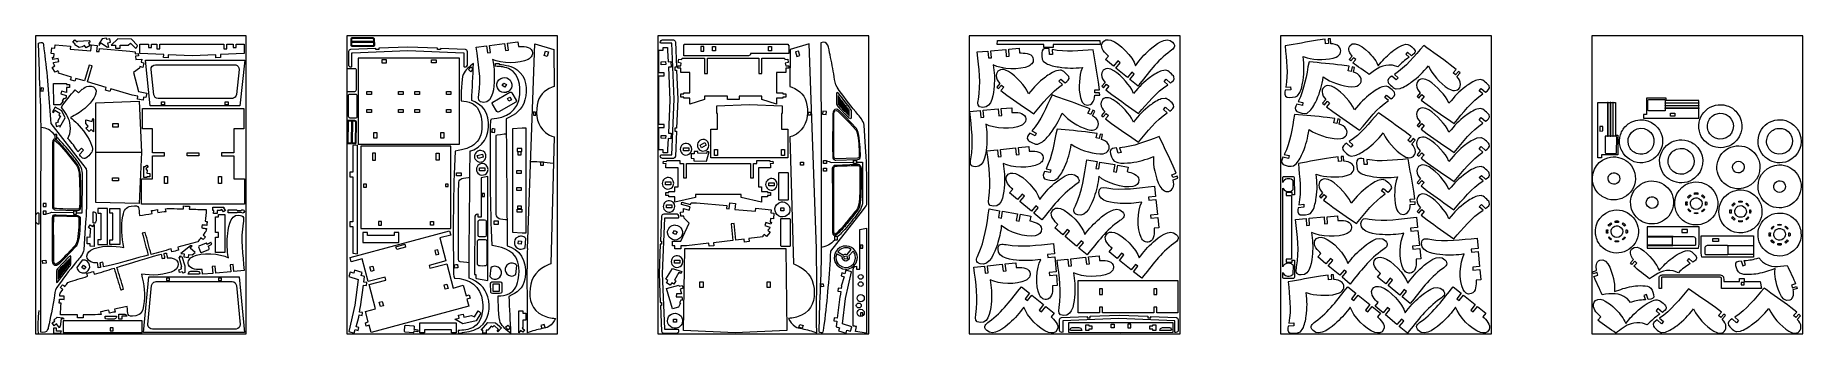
# Model space of a CAD drawing. Header units: centimetres. Extents: x -107 to 69, y -18 to 12.
import ezdxf

# ---------------------------------------------------------------- set-up
doc = ezdxf.new("R2010")
doc.units = ezdxf.units.CM
doc.header["$MEASUREMENT"] = 0
doc.layers.add('Camada 1', color=7, linetype='Continuous')

msp = doc.modelspace()

# ---------------------------------------------------------------- linework, layer by layer
at = {"layer": 'Camada 1', "color": 1, "lineweight": 0}
for points in [[(-107.34275, -17.42933), (-86.34275, -17.42933), (-86.34275, 12.27067), (-107.34275, 12.27067), (-107.34275, -17.42933)], [(-76.34275, -17.42933), (-55.34275, -17.42933), (-55.34275, 12.27067), (-76.34275, 12.27067), (-76.34275, -17.42933)], [(-45.34275, -17.42933), (-24.34275, -17.42933), (-24.34275, 12.27067), (-45.34275, 12.27067), (-45.34275, -17.42933)], [(-14.34275, -17.42933), (6.65725, -17.42933), (6.65725, 12.27067), (-14.34275, 12.27067), (-14.34275, -17.42933)], [(16.65725, -17.42933), (37.65725, -17.42933), (37.65725, 12.27067), (16.65725, 12.27067), (16.65725, -17.42933)], [(47.65725, -17.42933), (68.65725, -17.42933), (68.65725, 12.27067), (47.65725, 12.27067), (47.65725, -17.42933)]]:
    msp.add_lwpolyline(points, close=True, dxfattribs=at)
at = {"layer": 'Camada 1', "color": 250, "lineweight": 9}
for points, knots in [([(-106.05858, -16.78946), (-105.86244, -15.8555), (-105.63739, -14.81185), (-105.48662, -13.8674), (-105.48662, -13.8674), (-105.43358, -13.53515), (-105.40253, -13.09477), (-105.20774, -12.81284), (-105.20774, -12.81284), (-104.61204, -11.96343), (-103.99988, -11.16693), (-103.3427, -10.36273), (-103.3427, -10.36273), (-103.07159, -10.03097), (-102.67537, -9.62723), (-102.55468, -9.1947), (-102.55468, -9.1947), (-102.55468, -9.1947), (-102.51604, -9.04739), (-102.51604, -9.04739), (-102.51604, -9.04739), (-102.51604, -9.04739), (-102.37399, -6.84576), (-102.37399, -6.84576), (-102.37399, -6.84576), (-102.37399, -6.84576), (-102.3107, -5.93127), (-102.3107, -5.93127), (-102.3107, -5.93127), (-102.282, -5.40195), (-102.26215, -4.83613), (-102.25817, -4.3063), (-102.25817, -4.3063), (-102.25817, -4.3063), (-102.2578, -1.11306), (-102.2578, -1.11306), (-102.2578, -1.11306), (-102.26256, -1.07585), (-102.27726, -1.00613), (-102.29794, -0.97335), (-102.29794, -0.97335), (-102.29794, -0.97335), (-102.66076, -0.50302), (-102.66076, -0.50302), (-102.66076, -0.50302), (-102.66076, -0.50302), (-105.81655, 3.54044), (-105.81655, 3.54044), (-105.81655, 3.54044), (-105.81655, 3.54044), (-105.81713, 3.53881), (-105.81713, 3.53881), (-105.81713, 3.53881), (-105.95515, 5.75229), (-106.13233, 8.11365), (-106.40836, 10.32074), (-106.40836, 10.32074), (-106.43099, 10.50175), (-106.56431, 11.53708), (-106.58309, 11.56585), (-106.58309, 11.56585), (-106.67483, 11.70637), (-106.90877, 11.60312), (-107.0277, 11.55454), (-107.0277, 11.55454), (-107.0277, 11.55454), (-106.94124, 8.71306), (-106.94124, 8.71306), (-106.94124, 8.71306), (-106.88802, 7.16652), (-106.81273, 5.6253), (-106.79092, 4.07671), (-106.79092, 4.07671), (-106.79092, 4.07671), (-106.78219, 3.15691), (-106.78219, 3.15691), (-106.78219, 3.15691), (-106.78219, 3.15691), (-106.79465, -5.5242), (-106.79465, -5.5242), (-106.79465, -5.5242), (-106.79465, -5.5242), (-106.81139, -17.25776), (-106.81139, -17.25776), (-106.81139, -17.25776), (-106.50317, -17.32716), (-106.27258, -17.33105), (-106.12207, -17.00209), (-106.12207, -17.00209), (-106.09121, -16.93463), (-106.07717, -16.86095), (-106.05858, -16.78946)], [0, 0, 0, 0, 0.041666667, 0.041666667, 0.041666667, 0.041666667, 0.083333333, 0.083333333, 0.083333333, 0.083333333, 0.125, 0.125, 0.125, 0.125, 0.166666667, 0.166666667, 0.166666667, 0.166666667, 0.208333333, 0.208333333, 0.208333333, 0.208333333, 0.25, 0.25, 0.25, 0.25, 0.291666667, 0.291666667, 0.291666667, 0.291666667, 0.333333333, 0.333333333, 0.333333333, 0.333333333, 0.375, 0.375, 0.375, 0.375, 0.416666667, 0.416666667, 0.416666667, 0.416666667, 0.458333333, 0.458333333, 0.458333333, 0.458333333, 0.5, 0.5, 0.5, 0.5, 0.541666667, 0.541666667, 0.541666667, 0.541666667, 0.583333333, 0.583333333, 0.583333333, 0.583333333, 0.625, 0.625, 0.625, 0.625, 0.666666667, 0.666666667, 0.666666667, 0.666666667, 0.708333333, 0.708333333, 0.708333333, 0.708333333, 0.75, 0.75, 0.75, 0.75, 0.791666667, 0.791666667, 0.791666667, 0.791666667, 0.833333333, 0.833333333, 0.833333333, 0.833333333, 0.875, 0.875, 0.875, 0.875, 0.916666667, 0.916666667, 0.916666667, 0.916666667, 1, 1, 1, 1]), ([(-97.06787, 6.72129), (-97.06787, 6.72129), (-97.57063, 8.63099), (-97.57063, 8.63099), (-97.57063, 8.63099), (-97.57063, 8.63099), (-96.98205, 9.05038), (-96.98205, 9.05038), (-96.98205, 9.05038), (-96.98205, 9.05038), (-96.93905, 9.21081), (-96.93905, 9.21081), (-96.93905, 9.21081), (-96.93905, 9.21081), (-96.64915, 9.13316), (-96.64915, 9.13316), (-96.64915, 9.13316), (-96.64915, 9.13316), (-96.52968, 9.57913), (-96.52968, 9.57913), (-96.52968, 9.57913), (-96.52968, 9.57913), (-96.81954, 9.65679), (-96.81954, 9.65679), (-96.81954, 9.65679), (-96.81954, 9.65679), (-96.74975, 9.96924), (-96.74975, 9.96924), (-96.74975, 9.96924), (-96.74975, 9.96924), (-97.34381, 9.91729), (-97.34381, 9.91729), (-97.34381, 9.91729), (-97.34381, 9.91729), (-97.37423, 10.26221), (-97.37423, 10.26221), (-97.37423, 10.26221), (-97.37423, 10.26221), (-97.07447, 10.28859), (-97.07447, 10.28859), (-97.07447, 10.28859), (-97.07447, 10.28859), (-97.09474, 10.51857), (-97.09474, 10.51857), (-97.09474, 10.51857), (-97.09474, 10.51857), (-97.39448, 10.49214), (-97.39448, 10.49214), (-97.39448, 10.49214), (-97.39448, 10.49214), (-97.41041, 10.67283), (-97.41041, 10.67283), (-97.41041, 10.67283), (-97.41041, 10.67283), (-97.9349, 10.76531), (-97.9349, 10.76531), (-97.9349, 10.76531), (-97.9349, 10.76531), (-100.96428, 11.01152), (-100.96428, 11.01152), (-100.96428, 11.01152), (-100.96428, 11.01152), (-100.98861, 10.7117), (-100.98861, 10.7117), (-100.98861, 10.7117), (-100.98861, 10.7117), (-101.244, 10.7324), (-101.244, 10.7324), (-101.244, 10.7324), (-101.244, 10.7324), (-101.19707, 11.33263), (-101.19707, 11.33263), (-101.19707, 11.33263), (-101.19707, 11.33263), (-101.77273, 11.3732), (-101.77273, 11.3732), (-101.77273, 11.3732), (-101.77273, 11.3732), (-101.81923, 10.77902), (-101.81923, 10.77902), (-101.81923, 10.77902), (-101.81923, 10.77902), (-103.86476, 10.94479), (-103.86476, 10.94479), (-103.86476, 10.94479), (-103.86476, 10.94479), (-103.84053, 11.24407), (-103.84053, 11.24407), (-103.84053, 11.24407), (-103.84053, 11.24407), (-105.37148, 11.36815), (-105.37148, 11.36815), (-105.37148, 11.36815), (-105.37148, 11.36815), (-105.4085, 11.0616), (-105.4085, 11.0616), (-105.4085, 11.0616), (-105.4085, 11.0616), (-105.70703, 11.09204), (-105.70703, 11.09204), (-105.70703, 11.09204), (-105.70703, 11.09204), (-105.76559, 10.51791), (-105.76559, 10.51791), (-105.76559, 10.51791), (-105.76559, 10.51791), (-105.46704, 10.48744), (-105.46704, 10.48744), (-105.46704, 10.48744), (-105.46704, 10.48744), (-105.50586, 10.1225), (-105.50586, 10.1225), (-105.50586, 10.1225), (-105.50586, 10.1225), (-105.63452, 10.14518), (-105.63452, 10.14518), (-105.63452, 10.14518), (-105.63452, 10.14518), (-105.5988, 9.93099), (-105.5988, 9.93099), (-105.5988, 9.93099), (-105.5988, 9.93099), (-105.06324, 10.0139), (-105.06324, 10.0139), (-105.06324, 10.0139), (-105.06324, 10.0139), (-105.01734, 9.71734), (-105.01734, 9.71734), (-105.01734, 9.71734), (-105.01734, 9.71734), (-105.54945, 9.63496), (-105.54945, 9.63496), (-105.54945, 9.63496), (-105.51088, 9.4035), (-105.54248, 9.48393), (-105.42404, 9.29448), (-105.42404, 9.29448), (-105.42404, 9.29448), (-105.67851, 9.1354), (-105.67851, 9.1354), (-105.67851, 9.1354), (-105.67851, 9.1354), (-105.37259, 8.64603), (-105.37259, 8.64603), (-105.37259, 8.64603), (-105.37259, 8.64603), (-105.1181, 8.80513), (-105.1181, 8.80513), (-105.1181, 8.80513), (-105.1181, 8.80513), (-105.02451, 8.65532), (-105.02451, 8.65532), (-105.02451, 8.65532), (-105.02451, 8.65532), (-105.04167, 8.558), (-105.04167, 8.558), (-105.04167, 8.558), (-105.04167, 8.558), (-103.76275, 8.17589), (-103.76275, 8.17589), (-103.76275, 8.17589), (-103.76275, 8.17589), (-103.84866, 7.88835), (-103.84866, 7.88835), (-103.84866, 7.88835), (-103.84866, 7.88835), (-103.4063, 7.75616), (-103.4063, 7.75616), (-103.4063, 7.75616), (-103.4063, 7.75616), (-103.32035, 8.0437), (-103.32035, 8.0437), (-103.32035, 8.0437), (-103.32035, 8.0437), (-102.44873, 7.7832), (-102.44873, 7.7832), (-102.44873, 7.7832), (-102.44873, 7.7832), (-101.98285, 9.36217), (-101.98285, 9.36217), (-101.98285, 9.36217), (-101.98285, 9.36217), (-101.69357, 9.27683), (-101.69357, 9.27683), (-101.69357, 9.27683), (-101.69357, 9.27683), (-102.15991, 7.6969), (-102.15991, 7.6969), (-102.15991, 7.6969), (-102.15991, 7.6969), (-100.28209, 7.13574), (-100.28209, 7.13574), (-100.28209, 7.13574), (-100.28209, 7.13574), (-100.368, 6.84823), (-100.368, 6.84823), (-100.368, 6.84823), (-100.368, 6.84823), (-99.92566, 6.71601), (-99.92566, 6.71601), (-99.92566, 6.71601), (-99.92566, 6.71601), (-99.83971, 7.00355), (-99.83971, 7.00355), (-99.83971, 7.00355), (-99.83971, 7.00355), (-97.69788, 6.36355), (-97.69788, 6.36355), (-97.69788, 6.36355), (-97.69788, 6.36355), (-97.12953, 6.26334), (-97.12953, 6.26334), (-97.12953, 6.26334), (-97.12953, 6.26334), (-97.18165, 5.96779), (-97.18165, 5.96779), (-97.18165, 5.96779), (-97.18165, 5.96779), (-96.61331, 5.86758), (-96.61331, 5.86758), (-96.61331, 5.86758), (-96.61331, 5.86758), (-96.56119, 6.16312), (-96.56119, 6.16312), (-96.56119, 6.16312), (-96.56119, 6.16312), (-96.33384, 6.12303), (-96.33384, 6.12303), (-96.33384, 6.12303), (-96.33384, 6.12303), (-96.25366, 6.57772), (-96.25366, 6.57772), (-96.25366, 6.57772), (-96.25366, 6.57772), (-97.06787, 6.72129), (-97.06787, 6.72129)], [0, 0, 0, 0, 0.016666667, 0.016666667, 0.016666667, 0.016666667, 0.033333333, 0.033333333, 0.033333333, 0.033333333, 0.05, 0.05, 0.05, 0.05, 0.066666667, 0.066666667, 0.066666667, 0.066666667, 0.083333333, 0.083333333, 0.083333333, 0.083333333, 0.1, 0.1, 0.1, 0.1, 0.116666667, 0.116666667, 0.116666667, 0.116666667, 0.133333333, 0.133333333, 0.133333333, 0.133333333, 0.15, 0.15, 0.15, 0.15, 0.166666667, 0.166666667, 0.166666667, 0.166666667, 0.183333333, 0.183333333, 0.183333333, 0.183333333, 0.2, 0.2, 0.2, 0.2, 0.216666667, 0.216666667, 0.216666667, 0.216666667, 0.233333333, 0.233333333, 0.233333333, 0.233333333, 0.25, 0.25, 0.25, 0.25, 0.266666667, 0.266666667, 0.266666667, 0.266666667, 0.283333333, 0.283333333, 0.283333333, 0.283333333, 0.3, 0.3, 0.3, 0.3, 0.316666667, 0.316666667, 0.316666667, 0.316666667, 0.333333333, 0.333333333, 0.333333333, 0.333333333, 0.35, 0.35, 0.35, 0.35, 0.366666667, 0.366666667, 0.366666667, 0.366666667, 0.383333333, 0.383333333, 0.383333333, 0.383333333, 0.4, 0.4, 0.4, 0.4, 0.416666667, 0.416666667, 0.416666667, 0.416666667, 0.433333333, 0.433333333, 0.433333333, 0.433333333, 0.45, 0.45, 0.45, 0.45, 0.466666667, 0.466666667, 0.466666667, 0.466666667, 0.483333333, 0.483333333, 0.483333333, 0.483333333, 0.5, 0.5, 0.5, 0.5, 0.516666667, 0.516666667, 0.516666667, 0.516666667, 0.533333333, 0.533333333, 0.533333333, 0.533333333, 0.55, 0.55, 0.55, 0.55, 0.566666667, 0.566666667, 0.566666667, 0.566666667, 0.583333333, 0.583333333, 0.583333333, 0.583333333, 0.6, 0.6, 0.6, 0.6, 0.616666667, 0.616666667, 0.616666667, 0.616666667, 0.633333333, 0.633333333, 0.633333333, 0.633333333, 0.65, 0.65, 0.65, 0.65, 0.666666667, 0.666666667, 0.666666667, 0.666666667, 0.683333333, 0.683333333, 0.683333333, 0.683333333, 0.7, 0.7, 0.7, 0.7, 0.716666667, 0.716666667, 0.716666667, 0.716666667, 0.733333333, 0.733333333, 0.733333333, 0.733333333, 0.75, 0.75, 0.75, 0.75, 0.766666667, 0.766666667, 0.766666667, 0.766666667, 0.783333333, 0.783333333, 0.783333333, 0.783333333, 0.8, 0.8, 0.8, 0.8, 0.816666667, 0.816666667, 0.816666667, 0.816666667, 0.833333333, 0.833333333, 0.833333333, 0.833333333, 0.85, 0.85, 0.85, 0.85, 0.866666667, 0.866666667, 0.866666667, 0.866666667, 0.883333333, 0.883333333, 0.883333333, 0.883333333, 0.9, 0.9, 0.9, 0.9, 0.916666667, 0.916666667, 0.916666667, 0.916666667, 0.933333333, 0.933333333, 0.933333333, 0.933333333, 0.95, 0.95, 0.95, 0.95, 0.966666667, 0.966666667, 0.966666667, 0.966666667, 1, 1, 1, 1]), ([(-101.87929, 11.6681), (-101.87929, 11.6681), (-101.99213, 11.82647), (-101.99213, 11.82647), (-101.99213, 11.82647), (-101.99213, 11.82647), (-103.12013, 11.75436), (-103.12013, 11.75436), (-103.12013, 11.75436), (-103.12013, 11.75436), (-103.18372, 11.67733), (-103.18372, 11.67733), (-103.18372, 11.67733), (-103.18372, 11.67733), (-103.41516, 11.86835), (-103.41516, 11.86835), (-103.41516, 11.86835), (-103.41516, 11.86835), (-103.60622, 11.63689), (-103.60622, 11.63689), (-103.60622, 11.63689), (-103.60622, 11.63689), (-103.37472, 11.44586), (-103.37472, 11.44586), (-103.37472, 11.44586), (-103.37472, 11.44586), (-103.42617, 11.38356), (-103.42617, 11.38356), (-103.42617, 11.38356), (-103.42617, 11.38356), (-102.97114, 11.11275), (-102.97114, 11.11275), (-102.97114, 11.11275), (-102.97114, 11.11275), (-102.68969, 11.19138), (-102.68969, 11.19138), (-102.68969, 11.19138), (-102.68969, 11.19138), (-102.45133, 11.33162), (-102.45133, 11.33162), (-102.45133, 11.33162), (-102.45133, 11.33162), (-102.29912, 11.07296), (-102.29912, 11.07296), (-102.29912, 11.07296), (-102.29912, 11.07296), (-101.9012, 11.30705), (-101.9012, 11.30705), (-101.9012, 11.30705), (-101.9012, 11.30705), (-102.05337, 11.56572), (-102.05337, 11.56572), (-102.05337, 11.56572), (-102.05337, 11.56572), (-101.87929, 11.6681), (-101.87929, 11.6681)], [0, 0, 0, 0, 0.066666667, 0.066666667, 0.066666667, 0.066666667, 0.133333333, 0.133333333, 0.133333333, 0.133333333, 0.2, 0.2, 0.2, 0.2, 0.266666667, 0.266666667, 0.266666667, 0.266666667, 0.333333333, 0.333333333, 0.333333333, 0.333333333, 0.4, 0.4, 0.4, 0.4, 0.466666667, 0.466666667, 0.466666667, 0.466666667, 0.533333333, 0.533333333, 0.533333333, 0.533333333, 0.6, 0.6, 0.6, 0.6, 0.666666667, 0.666666667, 0.666666667, 0.666666667, 0.733333333, 0.733333333, 0.733333333, 0.733333333, 0.8, 0.8, 0.8, 0.8, 0.866666667, 0.866666667, 0.866666667, 0.866666667, 1, 1, 1, 1]), ([(-100.14449, 11.20425), (-100.14449, 11.20425), (-100.17465, 11.1578), (-100.17465, 11.1578), (-100.17465, 11.1578), (-100.17465, 11.1578), (-100.82852, 11.58243), (-100.82852, 11.58243), (-100.82852, 11.58243), (-100.82852, 11.58243), (-100.99196, 11.33073), (-100.99196, 11.33073), (-100.99196, 11.33073), (-100.99196, 11.33073), (-100.99875, 11.51524), (-100.99875, 11.51524), (-100.99875, 11.51524), (-100.99875, 11.51524), (-100.68611, 11.99667), (-100.68611, 11.99667), (-100.68611, 11.99667), (-100.68611, 11.99667), (-100.26504, 12.04796), (-100.26504, 12.04796), (-100.26504, 12.04796), (-100.26504, 12.04796), (-100.23055, 11.91917), (-100.23055, 11.91917), (-100.23055, 11.91917), (-100.23055, 11.91917), (-99.94066, 11.9968), (-99.94066, 11.9968), (-99.94066, 11.9968), (-99.94066, 11.9968), (-99.8511, 11.66231), (-99.8511, 11.66231), (-99.8511, 11.66231), (-99.8511, 11.66231), (-100.14099, 11.58468), (-100.14099, 11.58468), (-100.14099, 11.58468), (-100.14099, 11.58468), (-100.01695, 11.12143), (-100.01695, 11.12143), (-100.01695, 11.12143), (-100.01695, 11.12143), (-100.14449, 11.20425), (-100.14449, 11.20425)], [0, 0, 0, 0, 0.076923077, 0.076923077, 0.076923077, 0.076923077, 0.153846154, 0.153846154, 0.153846154, 0.153846154, 0.230769231, 0.230769231, 0.230769231, 0.230769231, 0.307692308, 0.307692308, 0.307692308, 0.307692308, 0.384615385, 0.384615385, 0.384615385, 0.384615385, 0.461538462, 0.461538462, 0.461538462, 0.461538462, 0.538461538, 0.538461538, 0.538461538, 0.538461538, 0.615384615, 0.615384615, 0.615384615, 0.615384615, 0.692307692, 0.692307692, 0.692307692, 0.692307692, 0.769230769, 0.769230769, 0.769230769, 0.769230769, 0.846153846, 0.846153846, 0.846153846, 0.846153846, 1, 1, 1, 1]), ([(-98.09428, 11.33976), (-98.09428, 11.33976), (-98.89617, 11.34481), (-98.89617, 11.34481), (-98.89617, 11.34481), (-98.89617, 11.34481), (-98.89805, 11.04473), (-98.89805, 11.04473), (-98.89805, 11.04473), (-98.89805, 11.04473), (-99.35976, 11.04763), (-99.35976, 11.04763), (-99.35976, 11.04763), (-99.35976, 11.04763), (-99.35784, 11.34775), (-99.35784, 11.34775), (-99.35784, 11.34775), (-99.35784, 11.34775), (-99.80375, 11.35054), (-99.80375, 11.35054), (-99.80375, 11.35054), (-99.80375, 11.35054), (-99.11998, 11.98815), (-99.11998, 11.98815), (-99.11998, 11.98815), (-99.11998, 11.98815), (-97.75876, 11.96497), (-97.75876, 11.96497), (-97.75876, 11.96497), (-97.75876, 11.96497), (-97.16277, 11.32582), (-97.16277, 11.32582), (-97.16277, 11.32582), (-97.24924, 11.13426), (-97.21687, 11.17693), (-97.36818, 11.03839), (-97.36818, 11.03839), (-97.36818, 11.03839), (-97.85624, 11.56177), (-97.85624, 11.56177), (-97.85624, 11.56177), (-97.85624, 11.56177), (-98.09428, 11.33976), (-98.09428, 11.33976)], [0, 0, 0, 0, 0.083333333, 0.083333333, 0.083333333, 0.083333333, 0.166666667, 0.166666667, 0.166666667, 0.166666667, 0.25, 0.25, 0.25, 0.25, 0.333333333, 0.333333333, 0.333333333, 0.333333333, 0.416666667, 0.416666667, 0.416666667, 0.416666667, 0.5, 0.5, 0.5, 0.5, 0.583333333, 0.583333333, 0.583333333, 0.583333333, 0.666666667, 0.666666667, 0.666666667, 0.666666667, 0.75, 0.75, 0.75, 0.75, 0.833333333, 0.833333333, 0.833333333, 0.833333333, 1, 1, 1, 1]), ([(-95.2405, 10.99041), (-95.2405, 10.99041), (-95.2405, 11.45211), (-95.2405, 11.45211), (-95.2405, 11.45211), (-95.2405, 11.45211), (-95.79236, 11.45211), (-95.79236, 11.45211), (-95.79236, 11.45211), (-95.79236, 11.45211), (-95.79236, 11.10727), (-95.79236, 11.10727), (-95.79236, 11.10727), (-95.79236, 11.10727), (-96.09247, 11.10727), (-96.09247, 11.10727), (-96.09247, 11.10727), (-96.09247, 11.10727), (-96.09247, 11.45211), (-96.09247, 11.45211), (-96.09247, 11.45211), (-96.09247, 11.45211), (-96.9281, 11.45211), (-96.9281, 11.45211), (-96.9281, 11.45211), (-96.9281, 11.45211), (-96.9281, 10.52871), (-96.9281, 10.52871), (-96.9281, 10.52871), (-96.9281, 10.52871), (-94.56598, 10.4118), (-94.56598, 10.4118), (-94.56598, 10.4118), (-94.56598, 10.4118), (-94.5808, 10.11206), (-94.5808, 10.11206), (-94.5808, 10.11206), (-94.5808, 10.11206), (-94.11968, 10.08924), (-94.11968, 10.08924), (-94.11968, 10.08924), (-94.11968, 10.08924), (-94.10486, 10.389), (-94.10486, 10.389), (-94.10486, 10.389), (-94.10486, 10.389), (-91.74274, 10.27208), (-91.74274, 10.27208), (-91.74274, 10.27208), (-91.74274, 10.27208), (-89.38065, 10.389), (-89.38065, 10.389), (-89.38065, 10.389), (-89.38065, 10.389), (-89.3658, 10.08924), (-89.3658, 10.08924), (-89.3658, 10.08924), (-89.3658, 10.08924), (-88.90468, 10.11206), (-88.90468, 10.11206), (-88.90468, 10.11206), (-88.90468, 10.11206), (-88.9195, 10.4118), (-88.9195, 10.4118), (-88.9195, 10.4118), (-88.9195, 10.4118), (-86.55741, 10.52871), (-86.55741, 10.52871), (-86.55741, 10.52871), (-86.55741, 10.52871), (-86.55741, 11.45211), (-86.55741, 11.45211), (-86.55741, 11.45211), (-86.55741, 11.45211), (-87.35803, 11.45211), (-87.35803, 11.45211), (-87.35803, 11.45211), (-87.35803, 11.45211), (-87.35803, 11.10723), (-87.35803, 11.10723), (-87.35803, 11.10723), (-87.35803, 11.10723), (-87.65814, 11.10723), (-87.65814, 11.10723), (-87.65814, 11.10723), (-87.65814, 11.10723), (-87.65814, 11.45211), (-87.65814, 11.45211), (-87.65814, 11.45211), (-87.65814, 11.45211), (-88.26702, 11.45211), (-88.26702, 11.45211), (-88.26702, 11.45211), (-88.26702, 11.45211), (-88.26702, 10.99041), (-88.26702, 10.99041), (-88.26702, 10.99041), (-88.26702, 10.99041), (-88.56712, 10.99041), (-88.56712, 10.99041), (-88.56712, 10.99041), (-88.56712, 10.99041), (-88.56712, 11.45211), (-88.56712, 11.45211), (-88.56712, 11.45211), (-88.56712, 11.45211), (-94.94039, 11.45211), (-94.94039, 11.45211), (-94.94039, 11.45211), (-94.94039, 11.45211), (-94.94039, 10.99041), (-94.94039, 10.99041), (-94.94039, 10.99041), (-94.94039, 10.99041), (-95.2405, 10.99041), (-95.2405, 10.99041)], [0, 0, 0, 0, 0.033333333, 0.033333333, 0.033333333, 0.033333333, 0.066666667, 0.066666667, 0.066666667, 0.066666667, 0.1, 0.1, 0.1, 0.1, 0.133333333, 0.133333333, 0.133333333, 0.133333333, 0.166666667, 0.166666667, 0.166666667, 0.166666667, 0.2, 0.2, 0.2, 0.2, 0.233333333, 0.233333333, 0.233333333, 0.233333333, 0.266666667, 0.266666667, 0.266666667, 0.266666667, 0.3, 0.3, 0.3, 0.3, 0.333333333, 0.333333333, 0.333333333, 0.333333333, 0.366666667, 0.366666667, 0.366666667, 0.366666667, 0.4, 0.4, 0.4, 0.4, 0.433333333, 0.433333333, 0.433333333, 0.433333333, 0.466666667, 0.466666667, 0.466666667, 0.466666667, 0.5, 0.5, 0.5, 0.5, 0.533333333, 0.533333333, 0.533333333, 0.533333333, 0.566666667, 0.566666667, 0.566666667, 0.566666667, 0.6, 0.6, 0.6, 0.6, 0.633333333, 0.633333333, 0.633333333, 0.633333333, 0.666666667, 0.666666667, 0.666666667, 0.666666667, 0.7, 0.7, 0.7, 0.7, 0.733333333, 0.733333333, 0.733333333, 0.733333333, 0.766666667, 0.766666667, 0.766666667, 0.766666667, 0.8, 0.8, 0.8, 0.8, 0.833333333, 0.833333333, 0.833333333, 0.833333333, 0.866666667, 0.866666667, 0.866666667, 0.866666667, 0.9, 0.9, 0.9, 0.9, 0.933333333, 0.933333333, 0.933333333, 0.933333333, 1, 1, 1, 1]), ([(-64.51839, 10.92409), (-64.39485, 10.89067), (-64.32473, 10.82788), (-64.31768, 10.69521), (-64.31768, 10.69521), (-64.31768, 10.69521), (-64.32257, 9.36419), (-64.32257, 9.36419), (-64.32257, 9.36419), (-64.36318, 9.16231), (-64.6129, 9.16505), (-64.64153, 9.19374), (-64.64153, 9.19374), (-64.64153, 9.19374), (-64.66413, 9.23955), (-64.66413, 9.23955), (-64.66413, 9.23955), (-64.66413, 9.23955), (-64.66413, 10.5846), (-64.66413, 10.5846), (-64.66413, 10.5846), (-64.66413, 10.5846), (-64.72184, 10.5846), (-64.72184, 10.5846), (-64.72184, 10.5846), (-64.72184, 10.5846), (-70.24283, 10.81546), (-70.24283, 10.81546), (-70.24283, 10.81546), (-70.24283, 10.81546), (-75.76387, 10.5846), (-75.76387, 10.5846), (-75.76387, 10.5846), (-75.76387, 10.5846), (-75.82158, 10.5846), (-75.82158, 10.5846), (-75.82158, 10.5846), (-75.82158, 10.5846), (-75.82596, 9.21743), (-75.82596, 9.21743), (-75.82596, 9.21743), (-75.86547, 9.18279), (-75.86047, 9.17665), (-75.93963, 9.1827), (-75.93963, 9.1827), (-76.07596, 9.19309), (-76.1614, 9.27913), (-76.16782, 9.41266), (-76.16782, 9.41266), (-76.16782, 9.41266), (-76.16604, 10.72536), (-76.16604, 10.72536), (-76.16604, 10.72536), (-76.15541, 10.82224), (-76.06876, 10.91139), (-75.96732, 10.92409), (-75.96732, 10.92409), (-75.96732, 10.92409), (-73.42854, 11.02948), (-73.42854, 11.02948), (-73.42854, 11.02948), (-73.42854, 11.02948), (-73.42854, 10.91308), (-73.42854, 10.91308), (-73.42854, 10.91308), (-73.42854, 10.91308), (-73.12844, 10.91308), (-73.12844, 10.91308), (-73.12844, 10.91308), (-73.12844, 10.91308), (-73.12844, 11.04193), (-73.12844, 11.04193), (-73.12844, 11.04193), (-73.12844, 11.04193), (-70.24283, 11.16169), (-70.24283, 11.16169), (-70.24283, 11.16169), (-70.24283, 11.16169), (-67.29935, 11.03955), (-67.29935, 11.03955), (-67.29935, 11.03955), (-67.29935, 11.03955), (-67.29935, 10.91308), (-67.29935, 10.91308), (-67.29935, 10.91308), (-67.29935, 10.91308), (-66.99928, 10.91308), (-66.99928, 10.91308), (-66.99928, 10.91308), (-66.99928, 10.91308), (-66.99928, 11.02708), (-66.99928, 11.02708), (-66.99928, 11.02708), (-66.99928, 11.02708), (-64.51839, 10.92409), (-64.51839, 10.92409)], [0, 0, 0, 0, 0.04, 0.04, 0.04, 0.04, 0.08, 0.08, 0.08, 0.08, 0.12, 0.12, 0.12, 0.12, 0.16, 0.16, 0.16, 0.16, 0.2, 0.2, 0.2, 0.2, 0.24, 0.24, 0.24, 0.24, 0.28, 0.28, 0.28, 0.28, 0.32, 0.32, 0.32, 0.32, 0.36, 0.36, 0.36, 0.36, 0.4, 0.4, 0.4, 0.4, 0.44, 0.44, 0.44, 0.44, 0.48, 0.48, 0.48, 0.48, 0.52, 0.52, 0.52, 0.52, 0.56, 0.56, 0.56, 0.56, 0.6, 0.6, 0.6, 0.6, 0.64, 0.64, 0.64, 0.64, 0.68, 0.68, 0.68, 0.68, 0.72, 0.72, 0.72, 0.72, 0.76, 0.76, 0.76, 0.76, 0.8, 0.8, 0.8, 0.8, 0.84, 0.84, 0.84, 0.84, 0.88, 0.88, 0.88, 0.88, 0.92, 0.92, 0.92, 0.92, 1, 1, 1, 1]), ([(-75.80795, 11.22038), (-75.80795, 11.22038), (-73.65921, 11.22226), (-73.65921, 11.22226), (-73.65921, 11.22226), (-73.6168, 11.23095), (-73.58849, 11.26698), (-73.5862, 11.31174), (-73.5862, 11.31174), (-73.5862, 11.31174), (-73.59089, 11.93715), (-73.59089, 11.93715), (-73.59089, 11.93715), (-73.61273, 12.04365), (-73.70456, 12.1181), (-73.81618, 12.12096), (-73.81618, 12.12096), (-73.81618, 12.12096), (-75.8263, 12.11907), (-75.8263, 12.11907), (-75.8263, 12.11907), (-75.8687, 12.11037), (-75.89702, 12.07434), (-75.89931, 12.0296), (-75.89931, 12.0296), (-75.89931, 12.0296), (-75.89742, 11.29339), (-75.89742, 11.29339), (-75.89742, 11.29339), (-75.88812, 11.2481), (-75.85296, 11.225), (-75.80795, 11.22038)], [0, 0, 0, 0, 0.111111111, 0.111111111, 0.111111111, 0.111111111, 0.222222222, 0.222222222, 0.222222222, 0.222222222, 0.333333333, 0.333333333, 0.333333333, 0.333333333, 0.444444444, 0.444444444, 0.444444444, 0.444444444, 0.555555556, 0.555555556, 0.555555556, 0.555555556, 0.666666667, 0.666666667, 0.666666667, 0.666666667, 0.777777778, 0.777777778, 0.777777778, 0.777777778, 1, 1, 1, 1]), ([(-60.53901, 10.8155), (-60.53901, 10.8155), (-60.62341, 11.50289), (-60.62341, 11.50289), (-60.62341, 11.50289), (-60.62341, 11.50289), (-62.10723, 11.3207), (-62.10723, 11.3207), (-62.10723, 11.3207), (-62.10723, 11.3207), (-62.02283, 10.6333), (-62.02283, 10.6333), (-62.02283, 10.6333), (-62.02283, 10.6333), (-62.32066, 10.59673), (-62.32066, 10.59673), (-62.32066, 10.59673), (-62.32066, 10.59673), (-62.40506, 11.28413), (-62.40506, 11.28413), (-62.40506, 11.28413), (-62.40506, 11.28413), (-63.44487, 11.15645), (-63.44487, 11.15645), (-63.44487, 11.15645), (-63.23035, 9.52486), (-62.93699, 8.06722), (-63.17244, 6.43563), (-63.17244, 6.43563), (-63.23597, 5.99549), (-63.26017, 5.65038), (-62.69517, 5.64305), (-62.69517, 5.64305), (-61.71672, 5.63036), (-61.66352, 7.26353), (-61.64338, 7.92521), (-61.64338, 7.92521), (-61.62217, 8.62217), (-61.67765, 9.24234), (-61.81343, 9.92546), (-61.81343, 9.92546), (-60.96268, 9.50645), (-59.1206, 9.47186), (-58.27753, 9.93303), (-58.27753, 9.93303), (-57.95981, 10.10682), (-57.7426, 10.38908), (-57.88386, 10.76189), (-57.88386, 10.76189), (-58.07468, 11.2655), (-58.81715, 11.22212), (-59.24138, 11.20366), (-59.24138, 11.20366), (-59.24138, 11.20366), (-59.28574, 11.66713), (-59.28574, 11.66713), (-59.28574, 11.66713), (-59.28574, 11.66713), (-60.32553, 11.53946), (-60.32553, 11.53946), (-60.32553, 11.53946), (-60.32553, 11.53946), (-60.24114, 10.85207), (-60.24114, 10.85207), (-60.24114, 10.85207), (-60.24114, 10.85207), (-60.53901, 10.8155), (-60.53901, 10.8155)], [0, 0, 0, 0, 0.055555556, 0.055555556, 0.055555556, 0.055555556, 0.111111111, 0.111111111, 0.111111111, 0.111111111, 0.166666667, 0.166666667, 0.166666667, 0.166666667, 0.222222222, 0.222222222, 0.222222222, 0.222222222, 0.277777778, 0.277777778, 0.277777778, 0.277777778, 0.333333333, 0.333333333, 0.333333333, 0.333333333, 0.388888889, 0.388888889, 0.388888889, 0.388888889, 0.444444444, 0.444444444, 0.444444444, 0.444444444, 0.5, 0.5, 0.5, 0.5, 0.555555556, 0.555555556, 0.555555556, 0.555555556, 0.611111111, 0.611111111, 0.611111111, 0.611111111, 0.666666667, 0.666666667, 0.666666667, 0.666666667, 0.722222222, 0.722222222, 0.722222222, 0.722222222, 0.777777778, 0.777777778, 0.777777778, 0.777777778, 0.833333333, 0.833333333, 0.833333333, 0.833333333, 0.888888889, 0.888888889, 0.888888889, 0.888888889, 1, 1, 1, 1]), ([(-58.32667, -8.92973), (-58.32667, -8.92973), (-58.31662, -8.93007), (-58.31662, -8.93007), (-58.31662, -8.93007), (-58.33216, -9.77894), (-58.35166, -10.62228), (-58.35406, -11.47115), (-58.35406, -11.47115), (-58.35865, -13.10515), (-58.3326, -14.74327), (-58.34307, -16.37696), (-58.34307, -16.37696), (-58.34307, -16.37696), (-58.35225, -17.33128), (-58.35225, -17.33128), (-58.35225, -17.33128), (-57.82216, -17.14696), (-57.42619, -17.01968), (-56.87065, -16.91368), (-56.87065, -16.91368), (-56.57835, -16.85791), (-56.44547, -16.85904), (-56.20044, -16.71268), (-56.20044, -16.71268), (-55.90199, -16.53439), (-55.70743, -16.19401), (-55.53089, -15.90961), (-55.53089, -15.90961), (-56.03085, -15.84046), (-56.37269, -15.80005), (-56.83835, -15.57576), (-56.83835, -15.57576), (-57.91505, -15.05712), (-58.21675, -14.0311), (-58.08667, -12.90804), (-58.08667, -12.90804), (-57.95185, -11.74397), (-57.30484, -10.94245), (-56.20851, -10.53523), (-56.20851, -10.53523), (-56.20851, -10.53523), (-56.02696, -10.46879), (-56.02696, -10.46879), (-56.02696, -10.46879), (-56.02696, -10.46879), (-55.68886, 2.20152), (-55.68886, 2.20152), (-55.68886, 2.20152), (-56.03884, 2.33515), (-56.23447, 2.40463), (-56.5359, 2.64452), (-56.5359, 2.64452), (-57.3594, 3.29994), (-57.54587, 4.3764), (-57.37585, 5.36678), (-57.37585, 5.36678), (-57.21905, 6.28022), (-56.72405, 6.83405), (-55.86699, 7.168), (-55.86699, 7.168), (-55.86699, 7.168), (-55.67644, 7.24111), (-55.67644, 7.24111), (-55.67644, 7.24111), (-55.67644, 7.24111), (-55.72353, 10.92002), (-55.72353, 10.92002), (-55.72353, 10.92002), (-55.72353, 10.92002), (-57.61421, 11.47262), (-57.61421, 11.47262), (-57.61421, 11.47262), (-57.61421, 11.47262), (-58.32667, -8.92973), (-58.32667, -8.92973)], [0, 0, 0, 0, 0.05, 0.05, 0.05, 0.05, 0.1, 0.1, 0.1, 0.1, 0.15, 0.15, 0.15, 0.15, 0.2, 0.2, 0.2, 0.2, 0.25, 0.25, 0.25, 0.25, 0.3, 0.3, 0.3, 0.3, 0.35, 0.35, 0.35, 0.35, 0.4, 0.4, 0.4, 0.4, 0.45, 0.45, 0.45, 0.45, 0.5, 0.5, 0.5, 0.5, 0.55, 0.55, 0.55, 0.55, 0.6, 0.6, 0.6, 0.6, 0.65, 0.65, 0.65, 0.65, 0.7, 0.7, 0.7, 0.7, 0.75, 0.75, 0.75, 0.75, 0.8, 0.8, 0.8, 0.8, 0.85, 0.85, 0.85, 0.85, 0.9, 0.9, 0.9, 0.9, 1, 1, 1, 1]), ([(-56.37336, 10.23528), (-56.37336, 10.23528), (-56.24374, 10.67838), (-56.24374, 10.67838), (-56.24374, 10.67838), (-56.24374, 10.67838), (-56.53179, 10.76266), (-56.53179, 10.76266), (-56.53179, 10.76266), (-56.53179, 10.76266), (-56.6614, 10.31952), (-56.6614, 10.31952), (-56.6614, 10.31952), (-56.6614, 10.31952), (-56.37336, 10.23528), (-56.37336, 10.23528)], [0, 0, 0, 0, 0.2, 0.2, 0.2, 0.2, 0.4, 0.4, 0.4, 0.4, 0.6, 0.6, 0.6, 0.6, 1, 1, 1, 1]), ([(-44.82269, 10.83968), (-44.82269, 10.83968), (-45.26225, 10.83968), (-45.26225, 10.83968), (-45.26225, 10.83968), (-45.26225, 10.83968), (-45.26225, 8.58272), (-45.26225, 8.58272), (-45.26225, 8.58272), (-45.26225, 8.58272), (-44.71895, 8.58272), (-44.71895, 8.58272), (-44.71895, 8.58272), (-44.71895, 8.58272), (-44.71895, 8.297), (-44.71895, 8.297), (-44.71895, 8.297), (-44.71895, 8.297), (-45.26225, 8.297), (-45.26225, 8.297), (-45.26225, 8.297), (-45.26225, 8.297), (-45.26225, 3.43977), (-45.26225, 3.43977), (-45.26225, 3.43977), (-45.26225, 3.43977), (-44.71899, 3.43977), (-44.71899, 3.43977), (-44.71899, 3.43977), (-44.71899, 3.43977), (-44.71899, 3.15405), (-44.71899, 3.15405), (-44.71899, 3.15405), (-44.71899, 3.15405), (-45.26225, 3.15403), (-45.26225, 3.15403), (-45.26225, 3.15403), (-45.26225, 3.15403), (-45.26225, 0.90166), (-45.26225, 0.90166), (-45.26225, 0.90166), (-45.26225, 0.90166), (-44.82269, 0.90166), (-44.82269, 0.90166), (-44.82269, 0.90166), (-44.82269, 0.90166), (-44.82269, 0.61594), (-44.82269, 0.61594), (-44.82269, 0.61594), (-44.82269, 0.61594), (-44.38312, 0.61594), (-44.38312, 0.61594), (-44.38312, 0.61594), (-44.38312, 0.61594), (-44.38312, 0.93463), (-44.38312, 0.93463), (-44.38312, 0.93463), (-44.38312, 0.93463), (-44.3335, 2.03242), (-44.3335, 2.03242), (-44.3335, 2.03242), (-44.3335, 2.03242), (-44.04807, 2.01952), (-44.04807, 2.01952), (-44.04807, 2.01952), (-44.04807, 2.01952), (-44.02326, 2.56843), (-44.02326, 2.56843), (-44.02326, 2.56843), (-44.02326, 2.56843), (-44.3087, 2.58133), (-44.3087, 2.58133), (-44.3087, 2.58133), (-44.3087, 2.58133), (-44.16011, 5.86873), (-44.16011, 5.86873), (-44.16011, 5.86873), (-44.16011, 5.86873), (-44.3087, 9.15612), (-44.3087, 9.15612), (-44.3087, 9.15612), (-44.3087, 9.15612), (-44.02326, 9.16902), (-44.02326, 9.16902), (-44.02326, 9.16902), (-44.02326, 9.16902), (-44.04807, 9.71792), (-44.04807, 9.71792), (-44.04807, 9.71792), (-44.04807, 9.71792), (-44.3335, 9.70502), (-44.3335, 9.70502), (-44.3335, 9.70502), (-44.3335, 9.70502), (-44.38312, 10.80283), (-44.38312, 10.80283), (-44.38312, 10.80283), (-44.38312, 10.80283), (-44.38312, 11.1254), (-44.38312, 11.1254), (-44.38312, 11.1254), (-44.38312, 11.1254), (-44.82269, 11.1254), (-44.82269, 11.1254), (-44.82269, 11.1254), (-44.82269, 11.1254), (-44.82269, 10.83968), (-44.82269, 10.83968)], [0, 0, 0, 0, 0.035714286, 0.035714286, 0.035714286, 0.035714286, 0.071428571, 0.071428571, 0.071428571, 0.071428571, 0.107142857, 0.107142857, 0.107142857, 0.107142857, 0.142857143, 0.142857143, 0.142857143, 0.142857143, 0.178571429, 0.178571429, 0.178571429, 0.178571429, 0.214285714, 0.214285714, 0.214285714, 0.214285714, 0.25, 0.25, 0.25, 0.25, 0.285714286, 0.285714286, 0.285714286, 0.285714286, 0.321428571, 0.321428571, 0.321428571, 0.321428571, 0.357142857, 0.357142857, 0.357142857, 0.357142857, 0.392857143, 0.392857143, 0.392857143, 0.392857143, 0.428571429, 0.428571429, 0.428571429, 0.428571429, 0.464285714, 0.464285714, 0.464285714, 0.464285714, 0.5, 0.5, 0.5, 0.5, 0.535714286, 0.535714286, 0.535714286, 0.535714286, 0.571428571, 0.571428571, 0.571428571, 0.571428571, 0.607142857, 0.607142857, 0.607142857, 0.607142857, 0.642857143, 0.642857143, 0.642857143, 0.642857143, 0.678571429, 0.678571429, 0.678571429, 0.678571429, 0.714285714, 0.714285714, 0.714285714, 0.714285714, 0.75, 0.75, 0.75, 0.75, 0.785714286, 0.785714286, 0.785714286, 0.785714286, 0.821428571, 0.821428571, 0.821428571, 0.821428571, 0.857142857, 0.857142857, 0.857142857, 0.857142857, 0.892857143, 0.892857143, 0.892857143, 0.892857143, 0.928571429, 0.928571429, 0.928571429, 0.928571429, 1, 1, 1, 1]), ([(-43.61392, 0.22931), (-43.61392, 0.22931), (-43.60803, 0.25895), (-43.60803, 0.25895), (-43.60803, 0.25895), (-43.60803, 0.25895), (-43.50518, 2.78609), (-43.50518, 2.78609), (-43.50518, 2.78609), (-43.50518, 2.78609), (-43.66612, 2.78609), (-43.66612, 2.78609), (-43.66612, 2.78609), (-43.66612, 2.78609), (-43.66612, 3.0862), (-43.66612, 3.0862), (-43.66612, 3.0862), (-43.66612, 3.0862), (-43.493, 3.0862), (-43.493, 3.0862), (-43.493, 3.0862), (-43.493, 3.0862), (-43.37619, 5.9566), (-43.37619, 5.9566), (-43.37619, 5.9566), (-43.37619, 5.9566), (-43.493, 8.84216), (-43.493, 8.84216), (-43.493, 8.84216), (-43.493, 8.84216), (-43.66612, 8.84216), (-43.66612, 8.84216), (-43.66612, 8.84216), (-43.66612, 8.84216), (-43.66612, 9.14231), (-43.66612, 9.14231), (-43.66612, 9.14231), (-43.66612, 9.14231), (-43.50515, 9.14231), (-43.50515, 9.14231), (-43.50515, 9.14231), (-43.50515, 9.14231), (-43.61132, 11.69837), (-43.61132, 11.69837), (-43.61132, 11.69837), (-43.63119, 11.79317), (-43.71112, 11.87602), (-43.80676, 11.88313), (-43.80676, 11.88313), (-43.80676, 11.88313), (-44.92412, 11.8804), (-44.92412, 11.8804), (-44.92412, 11.8804), (-45.12285, 11.84081), (-45.12598, 11.59192), (-45.09461, 11.56142), (-45.09461, 11.56142), (-45.09461, 11.56142), (-45.04885, 11.53884), (-45.04885, 11.53884), (-45.04885, 11.53884), (-45.04885, 11.53884), (-43.95233, 11.53884), (-43.95233, 11.53884), (-43.95233, 11.53884), (-43.95233, 11.53884), (-43.72148, 5.97166), (-43.72148, 5.97166), (-43.72148, 5.97166), (-43.72148, 5.97166), (-43.95233, 0.40449), (-43.95233, 0.40449), (-43.95233, 0.40449), (-43.95233, 0.40449), (-45.07093, 0.40007), (-45.07093, 0.40007), (-45.07093, 0.40007), (-45.10627, 0.35404), (-45.11086, 0.36148), (-45.10715, 0.29677), (-45.10715, 0.29677), (-45.09928, 0.15993), (-45.0176, 0.06395), (-44.87569, 0.0582), (-44.87569, 0.0582), (-44.87569, 0.0582), (-43.80676, 0.06019), (-43.80676, 0.06019), (-43.80676, 0.06019), (-43.70493, 0.07066), (-43.64882, 0.14199), (-43.61392, 0.22931)], [0, 0, 0, 0, 0.041666667, 0.041666667, 0.041666667, 0.041666667, 0.083333333, 0.083333333, 0.083333333, 0.083333333, 0.125, 0.125, 0.125, 0.125, 0.166666667, 0.166666667, 0.166666667, 0.166666667, 0.208333333, 0.208333333, 0.208333333, 0.208333333, 0.25, 0.25, 0.25, 0.25, 0.291666667, 0.291666667, 0.291666667, 0.291666667, 0.333333333, 0.333333333, 0.333333333, 0.333333333, 0.375, 0.375, 0.375, 0.375, 0.416666667, 0.416666667, 0.416666667, 0.416666667, 0.458333333, 0.458333333, 0.458333333, 0.458333333, 0.5, 0.5, 0.5, 0.5, 0.541666667, 0.541666667, 0.541666667, 0.541666667, 0.583333333, 0.583333333, 0.583333333, 0.583333333, 0.625, 0.625, 0.625, 0.625, 0.666666667, 0.666666667, 0.666666667, 0.666666667, 0.708333333, 0.708333333, 0.708333333, 0.708333333, 0.75, 0.75, 0.75, 0.75, 0.791666667, 0.791666667, 0.791666667, 0.791666667, 0.833333333, 0.833333333, 0.833333333, 0.833333333, 0.875, 0.875, 0.875, 0.875, 0.916666667, 0.916666667, 0.916666667, 0.916666667, 1, 1, 1, 1]), ([(-42.76215, 11.36756), (-42.76215, 11.36756), (-42.76215, 10.29356), (-42.76215, 10.29356), (-42.76215, 10.29356), (-42.76215, 10.29356), (-36.31323, 10.29553), (-36.31323, 10.29553), (-36.31323, 10.29553), (-36.214, 10.30417), (-36.13892, 10.38608), (-36.11861, 10.48011), (-36.11861, 10.48011), (-36.11861, 10.48011), (-36.11252, 10.52439), (-36.11252, 10.52439), (-36.11252, 10.52439), (-36.11252, 10.52439), (-32.32334, 10.52439), (-32.32334, 10.52439), (-32.32334, 10.52439), (-32.32334, 10.52439), (-32.32334, 11.35545), (-32.32334, 11.35545), (-32.32334, 11.35545), (-32.32334, 11.35545), (-32.36421, 11.35545), (-32.36421, 11.35545), (-32.36421, 11.35545), (-32.36421, 11.35545), (-32.36421, 11.44779), (-32.36421, 11.44779), (-32.36421, 11.44779), (-32.36421, 11.44779), (-42.72131, 11.44779), (-42.72131, 11.44779), (-42.72131, 11.44779), (-42.72131, 11.44779), (-42.73281, 11.36756), (-42.73281, 11.36756), (-42.73281, 11.36756), (-42.73281, 11.36756), (-42.76215, 11.36756), (-42.76215, 11.36756)], [0, 0, 0, 0, 0.083333333, 0.083333333, 0.083333333, 0.083333333, 0.166666667, 0.166666667, 0.166666667, 0.166666667, 0.25, 0.25, 0.25, 0.25, 0.333333333, 0.333333333, 0.333333333, 0.333333333, 0.416666667, 0.416666667, 0.416666667, 0.416666667, 0.5, 0.5, 0.5, 0.5, 0.583333333, 0.583333333, 0.583333333, 0.583333333, 0.666666667, 0.666666667, 0.666666667, 0.666666667, 0.75, 0.75, 0.75, 0.75, 0.833333333, 0.833333333, 0.833333333, 0.833333333, 1, 1, 1, 1]), ([(-40.77711, 10.76626), (-40.77711, 10.76626), (-41.07722, 10.76626), (-41.07722, 10.76626), (-41.07722, 10.76626), (-41.07722, 10.76626), (-41.07722, 11.22795), (-41.07722, 11.22795), (-41.07722, 11.22795), (-41.07722, 11.22795), (-40.77711, 11.22795), (-40.77711, 11.22795), (-40.77711, 11.22795), (-40.77711, 11.22795), (-40.77711, 10.76626), (-40.77711, 10.76626)], [0, 0, 0, 0, 0.2, 0.2, 0.2, 0.2, 0.4, 0.4, 0.4, 0.4, 0.6, 0.6, 0.6, 0.6, 1, 1, 1, 1]), ([(-39.9197, 11.23486), (-39.9197, 11.23486), (-39.9197, 10.77316), (-39.9197, 10.77316), (-39.9197, 10.77316), (-39.9197, 10.77316), (-39.61959, 10.77316), (-39.61959, 10.77316), (-39.61959, 10.77316), (-39.61959, 10.77316), (-39.61959, 11.23486), (-39.61959, 11.23486), (-39.61959, 11.23486), (-39.61959, 11.23486), (-39.9197, 11.23486), (-39.9197, 11.23486)], [0, 0, 0, 0, 0.2, 0.2, 0.2, 0.2, 0.4, 0.4, 0.4, 0.4, 0.6, 0.6, 0.6, 0.6, 1, 1, 1, 1]), ([(-34.02587, 11.22795), (-34.02587, 11.22795), (-34.32598, 11.22795), (-34.32598, 11.22795), (-34.32598, 11.22795), (-34.32598, 11.22795), (-34.32598, 10.77316), (-34.32598, 10.77316), (-34.32598, 10.77316), (-34.32598, 10.77316), (-34.02587, 10.77316), (-34.02587, 10.77316), (-34.02587, 10.77316), (-34.02587, 10.77316), (-34.02587, 11.22795), (-34.02587, 11.22795)], [0, 0, 0, 0, 0.2, 0.2, 0.2, 0.2, 0.4, 0.4, 0.4, 0.4, 0.6, 0.6, 0.6, 0.6, 1, 1, 1, 1]), ([(-29.55883, -8.92971), (-29.55883, -8.92971), (-29.56893, -8.93006), (-29.56893, -8.93006), (-29.56893, -8.93006), (-29.55338, -9.77885), (-29.53386, -10.62235), (-29.53146, -11.47113), (-29.53146, -11.47113), (-29.52685, -13.10509), (-29.55294, -14.74324), (-29.54248, -16.37694), (-29.54248, -16.37694), (-29.54248, -16.37694), (-29.53328, -17.33127), (-29.53328, -17.33127), (-29.53328, -17.33127), (-30.06357, -17.14693), (-30.45912, -17.01973), (-31.01488, -16.91367), (-31.01488, -16.91367), (-31.30724, -16.85788), (-31.44, -16.85905), (-31.6851, -16.71267), (-31.6851, -16.71267), (-31.98351, -16.53444), (-32.17813, -16.19391), (-32.35465, -15.9096), (-32.35465, -15.9096), (-31.85461, -15.84044), (-31.51294, -15.80008), (-31.04719, -15.57574), (-31.04719, -15.57574), (-29.97056, -15.05716), (-29.66871, -14.03103), (-29.79883, -12.90802), (-29.79883, -12.90802), (-29.93364, -11.7446), (-30.58108, -10.94205), (-31.67703, -10.53525), (-31.67703, -10.53525), (-31.67703, -10.53525), (-31.85859, -10.46877), (-31.85859, -10.46877), (-31.85859, -10.46877), (-31.85859, -10.46877), (-32.19669, 2.20154), (-32.19669, 2.20154), (-32.19669, 2.20154), (-31.84677, 2.33509), (-31.65096, 2.40472), (-31.34964, 2.64454), (-31.34964, 2.64454), (-30.52635, 3.29976), (-30.33943, 4.3766), (-30.50965, 5.3668), (-30.50965, 5.3668), (-30.66669, 6.28036), (-31.16128, 6.83392), (-32.01853, 7.16802), (-32.01853, 7.16802), (-32.01853, 7.16802), (-32.2091, 7.24112), (-32.2091, 7.24112), (-32.2091, 7.24112), (-32.2091, 7.24112), (-32.16201, 10.92004), (-32.16201, 10.92004), (-32.16201, 10.92004), (-32.16201, 10.92004), (-30.27129, 11.4726), (-30.27129, 11.4726), (-30.27129, 11.4726), (-30.27129, 11.4726), (-29.55883, -8.92971), (-29.55883, -8.92971)], [0, 0, 0, 0, 0.05, 0.05, 0.05, 0.05, 0.1, 0.1, 0.1, 0.1, 0.15, 0.15, 0.15, 0.15, 0.2, 0.2, 0.2, 0.2, 0.25, 0.25, 0.25, 0.25, 0.3, 0.3, 0.3, 0.3, 0.35, 0.35, 0.35, 0.35, 0.4, 0.4, 0.4, 0.4, 0.45, 0.45, 0.45, 0.45, 0.5, 0.5, 0.5, 0.5, 0.55, 0.55, 0.55, 0.55, 0.6, 0.6, 0.6, 0.6, 0.65, 0.65, 0.65, 0.65, 0.7, 0.7, 0.7, 0.7, 0.75, 0.75, 0.75, 0.75, 0.8, 0.8, 0.8, 0.8, 0.85, 0.85, 0.85, 0.85, 0.9, 0.9, 0.9, 0.9, 1, 1, 1, 1]), ([(-31.51218, 10.23526), (-31.51218, 10.23526), (-31.6418, 10.6784), (-31.6418, 10.6784), (-31.6418, 10.6784), (-31.6418, 10.6784), (-31.35376, 10.76268), (-31.35376, 10.76268), (-31.35376, 10.76268), (-31.35376, 10.76268), (-31.22414, 10.31953), (-31.22414, 10.31953), (-31.22414, 10.31953), (-31.22414, 10.31953), (-31.51218, 10.23526), (-31.51218, 10.23526)], [0, 0, 0, 0, 0.2, 0.2, 0.2, 0.2, 0.4, 0.4, 0.4, 0.4, 0.6, 0.6, 0.6, 0.6, 1, 1, 1, 1]), ([(-28.11661, -9.19909), (-28.27163, -11.54339), (-28.44783, -14.06089), (-28.76199, -16.39667), (-28.76199, -16.39667), (-28.77396, -16.48562), (-28.86774, -17.20111), (-28.88306, -17.22454), (-28.88306, -17.22454), (-28.97496, -17.365), (-29.2086, -17.26183), (-29.32767, -17.21323), (-29.32767, -17.21323), (-29.32767, -17.21323), (-29.24125, -14.37172), (-29.24125, -14.37172), (-29.24125, -14.37172), (-29.18803, -12.82484), (-29.11278, -11.28432), (-29.09093, -9.7354), (-29.09093, -9.7354), (-29.09093, -9.7354), (-29.08217, -8.81556), (-29.08217, -8.81556), (-29.08217, -8.81556), (-29.08217, -8.81556), (-29.09466, -0.13449), (-29.09466, -0.13449), (-29.09466, -0.13449), (-29.09466, -0.13449), (-29.11139, 11.59908), (-29.11139, 11.59908), (-29.11139, 11.59908), (-28.80297, 11.66852), (-28.57265, 11.67234), (-28.42208, 11.3434), (-28.42208, 11.3434), (-28.36376, 11.21601), (-28.23672, 10.55221), (-28.20522, 10.40029), (-28.20522, 10.40029), (-28.0596, 9.69799), (-27.89983, 8.91748), (-27.78668, 8.20872), (-27.78668, 8.20872), (-27.73367, 7.87664), (-27.70251, 7.43598), (-27.5078, 7.15417), (-27.5078, 7.15417), (-26.91199, 6.3046), (-26.30005, 5.5084), (-25.64273, 4.70404), (-25.64273, 4.70404), (-25.37101, 4.37155), (-24.97556, 3.96867), (-24.85474, 3.53601), (-24.85474, 3.53601), (-24.85474, 3.53601), (-24.81606, 3.3887), (-24.81606, 3.3887), (-24.81606, 3.3887), (-24.81606, 3.3887), (-24.67405, 1.18707), (-24.67405, 1.18707), (-24.67405, 1.18707), (-24.67405, 1.18707), (-24.61076, 0.27258), (-24.61076, 0.27258), (-24.61076, 0.27258), (-24.58205, -0.25685), (-24.56218, -0.82245), (-24.55823, -1.35239), (-24.55823, -1.35239), (-24.55823, -1.35239), (-24.55784, -4.54563), (-24.55784, -4.54563), (-24.55784, -4.54563), (-24.56261, -4.58281), (-24.5773, -4.65257), (-24.59798, -4.68531), (-24.59798, -4.68531), (-24.59798, -4.68531), (-24.96082, -5.15567), (-24.96082, -5.15567), (-24.96082, -5.15567), (-24.96082, -5.15567), (-28.11661, -9.19909), (-28.11661, -9.19909)], [0, 0, 0, 0, 0.043478261, 0.043478261, 0.043478261, 0.043478261, 0.086956522, 0.086956522, 0.086956522, 0.086956522, 0.130434783, 0.130434783, 0.130434783, 0.130434783, 0.173913043, 0.173913043, 0.173913043, 0.173913043, 0.217391304, 0.217391304, 0.217391304, 0.217391304, 0.260869565, 0.260869565, 0.260869565, 0.260869565, 0.304347826, 0.304347826, 0.304347826, 0.304347826, 0.347826087, 0.347826087, 0.347826087, 0.347826087, 0.391304348, 0.391304348, 0.391304348, 0.391304348, 0.434782609, 0.434782609, 0.434782609, 0.434782609, 0.47826087, 0.47826087, 0.47826087, 0.47826087, 0.52173913, 0.52173913, 0.52173913, 0.52173913, 0.565217391, 0.565217391, 0.565217391, 0.565217391, 0.608695652, 0.608695652, 0.608695652, 0.608695652, 0.652173913, 0.652173913, 0.652173913, 0.652173913, 0.695652174, 0.695652174, 0.695652174, 0.695652174, 0.739130435, 0.739130435, 0.739130435, 0.739130435, 0.782608696, 0.782608696, 0.782608696, 0.782608696, 0.826086957, 0.826086957, 0.826086957, 0.826086957, 0.869565217, 0.869565217, 0.869565217, 0.869565217, 0.913043478, 0.913043478, 0.913043478, 0.913043478, 1, 1, 1, 1]), ([(-10.65204, 10.23043), (-10.65204, 10.23043), (-10.7124, 10.92037), (-10.7124, 10.92037), (-10.7124, 10.92037), (-10.7124, 10.92037), (-12.20171, 10.79007), (-12.20171, 10.79007), (-12.20171, 10.79007), (-12.20171, 10.79007), (-12.14135, 10.10014), (-12.14135, 10.10014), (-12.14135, 10.10014), (-12.14135, 10.10014), (-12.44028, 10.07398), (-12.44028, 10.07398), (-12.44028, 10.07398), (-12.44028, 10.07398), (-12.50064, 10.76391), (-12.50064, 10.76391), (-12.50064, 10.76391), (-12.50064, 10.76391), (-13.54423, 10.67261), (-13.54423, 10.67261), (-13.54423, 10.67261), (-13.38703, 9.03494), (-13.14436, 7.5673), (-13.43676, 5.94515), (-13.43676, 5.94515), (-13.51571, 5.50716), (-13.55162, 5.16347), (-12.98744, 5.13642), (-12.98744, 5.13642), (-12.04427, 5.0912), (-11.91682, 6.60008), (-11.86643, 7.24633), (-11.86643, 7.24633), (-11.80807, 7.99462), (-11.8364, 8.64511), (-11.95679, 9.38541), (-11.95679, 9.38541), (-11.12099, 8.93707), (-9.28151, 8.83804), (-8.42274, 9.26959), (-8.42274, 9.26959), (-8.09912, 9.43221), (-7.8723, 9.70668), (-8.00041, 10.0842), (-8.00041, 10.0842), (-8.17346, 10.59415), (-8.91716, 10.57673), (-9.34169, 10.57308), (-9.34169, 10.57308), (-9.34169, 10.57308), (-9.36985, 11.03782), (-9.36985, 11.03782), (-9.36985, 11.03782), (-9.36985, 11.03782), (-10.41348, 10.94651), (-10.41348, 10.94651), (-10.41348, 10.94651), (-10.41348, 10.94651), (-10.35311, 10.25659), (-10.35311, 10.25659), (-10.35311, 10.25659), (-10.35311, 10.25659), (-10.65204, 10.23043), (-10.65204, 10.23043)], [0, 0, 0, 0, 0.055555556, 0.055555556, 0.055555556, 0.055555556, 0.111111111, 0.111111111, 0.111111111, 0.111111111, 0.166666667, 0.166666667, 0.166666667, 0.166666667, 0.222222222, 0.222222222, 0.222222222, 0.222222222, 0.277777778, 0.277777778, 0.277777778, 0.277777778, 0.333333333, 0.333333333, 0.333333333, 0.333333333, 0.388888889, 0.388888889, 0.388888889, 0.388888889, 0.444444444, 0.444444444, 0.444444444, 0.444444444, 0.5, 0.5, 0.5, 0.5, 0.555555556, 0.555555556, 0.555555556, 0.555555556, 0.611111111, 0.611111111, 0.611111111, 0.611111111, 0.666666667, 0.666666667, 0.666666667, 0.666666667, 0.722222222, 0.722222222, 0.722222222, 0.722222222, 0.777777778, 0.777777778, 0.777777778, 0.777777778, 0.833333333, 0.833333333, 0.833333333, 0.833333333, 0.888888889, 0.888888889, 0.888888889, 0.888888889, 1, 1, 1, 1]), ([(-11.53293, 11.80927), (-11.53293, 11.80927), (-11.57386, 11.43218), (-11.57386, 11.43218), (-11.57386, 11.43218), (-11.57386, 11.43218), (-6.92455, 11.43218), (-6.92455, 11.43218), (-6.92455, 11.43218), (-6.92455, 11.43218), (-6.92455, 11.13207), (-6.92455, 11.13207), (-6.92455, 11.13207), (-6.92455, 11.13207), (-6.00115, 11.13207), (-6.00115, 11.13207), (-6.00115, 11.13207), (-6.00115, 11.13207), (-6.00115, 11.43218), (-6.00115, 11.43218), (-6.00115, 11.43218), (-6.00115, 11.43218), (-1.31164, 11.43218), (-1.31164, 11.43218), (-1.31164, 11.43218), (-1.31164, 11.43218), (-1.35182, 11.80927), (-1.35182, 11.80927), (-1.35182, 11.80927), (-1.35182, 11.80927), (-11.53293, 11.80927), (-11.53293, 11.80927)], [0, 0, 0, 0, 0.111111111, 0.111111111, 0.111111111, 0.111111111, 0.222222222, 0.222222222, 0.222222222, 0.222222222, 0.333333333, 0.333333333, 0.333333333, 0.333333333, 0.444444444, 0.444444444, 0.444444444, 0.444444444, 0.555555556, 0.555555556, 0.555555556, 0.555555556, 0.666666667, 0.666666667, 0.666666667, 0.666666667, 0.777777778, 0.777777778, 0.777777778, 0.777777778, 1, 1, 1, 1]), ([(-6.06422, 10.42261), (-6.06422, 10.42261), (-6.09138, 10.91403), (-6.09138, 10.91403), (-6.09138, 10.91403), (-4.72251, 10.61305), (-3.39856, 10.81198), (-1.98851, 10.88913), (-1.98851, 10.88913), (-1.81445, 9.81771), (-1.62509, 8.73434), (-1.4687, 7.66208), (-1.4687, 7.66208), (-1.4687, 7.66208), (-1.37765, 6.90842), (-1.37765, 6.90842), (-1.37765, 6.90842), (-1.37765, 6.90842), (-1.83871, 6.88426), (-1.83871, 6.88426), (-1.83871, 6.88426), (-1.83871, 6.88426), (-1.82302, 6.58459), (-1.82302, 6.58459), (-1.82302, 6.58459), (-1.82302, 6.58459), (-1.36194, 6.60876), (-1.36194, 6.60876), (-1.36194, 6.60876), (-1.36194, 6.60876), (-1.34987, 6.37821), (-1.34987, 6.37821), (-1.34987, 6.37821), (-1.34987, 6.37821), (-1.84042, 6.3525), (-1.84042, 6.3525), (-1.84042, 6.3525), (-1.8546, 6.05825), (-1.91634, 5.75626), (-2.14178, 5.54425), (-2.14178, 5.54425), (-2.48516, 5.22133), (-2.97596, 5.34971), (-3.17981, 5.82667), (-3.17981, 5.82667), (-3.494, 6.56176), (-3.41788, 7.99911), (-3.21739, 8.72827), (-3.21739, 8.72827), (-3.21739, 8.72827), (-3.07574, 9.12605), (-3.07574, 9.12605), (-3.07574, 9.12605), (-3.9812, 9.05025), (-4.5583, 9.03165), (-5.45133, 9.1744), (-5.45133, 9.1744), (-5.77664, 9.22639), (-6.39013, 9.3548), (-6.66556, 9.52913), (-6.66556, 9.52913), (-6.66556, 9.52913), (-6.97377, 9.76091), (-6.97377, 9.76091), (-6.97377, 9.76091), (-7.12705, 9.8967), (-7.14869, 10.61443), (-7.0917, 10.79421), (-7.0917, 10.79421), (-6.99512, 11.09888), (-6.63708, 11.03333), (-6.39411, 10.98322), (-6.39411, 10.98322), (-6.39411, 10.98322), (-6.36391, 10.4069), (-6.36391, 10.4069), (-6.36391, 10.4069), (-6.36391, 10.4069), (-6.06422, 10.42261), (-6.06422, 10.42261)], [0, 0, 0, 0, 0.047619048, 0.047619048, 0.047619048, 0.047619048, 0.095238095, 0.095238095, 0.095238095, 0.095238095, 0.142857143, 0.142857143, 0.142857143, 0.142857143, 0.19047619, 0.19047619, 0.19047619, 0.19047619, 0.238095238, 0.238095238, 0.238095238, 0.238095238, 0.285714286, 0.285714286, 0.285714286, 0.285714286, 0.333333333, 0.333333333, 0.333333333, 0.333333333, 0.380952381, 0.380952381, 0.380952381, 0.380952381, 0.428571429, 0.428571429, 0.428571429, 0.428571429, 0.476190476, 0.476190476, 0.476190476, 0.476190476, 0.523809524, 0.523809524, 0.523809524, 0.523809524, 0.571428571, 0.571428571, 0.571428571, 0.571428571, 0.619047619, 0.619047619, 0.619047619, 0.619047619, 0.666666667, 0.666666667, 0.666666667, 0.666666667, 0.714285714, 0.714285714, 0.714285714, 0.714285714, 0.761904762, 0.761904762, 0.761904762, 0.761904762, 0.80952381, 0.80952381, 0.80952381, 0.80952381, 0.857142857, 0.857142857, 0.857142857, 0.857142857, 0.904761905, 0.904761905, 0.904761905, 0.904761905, 1, 1, 1, 1]), ([(0.69457, 9.59945), (0.69457, 9.59945), (0.25872, 9.06123), (0.25872, 9.06123), (0.25872, 9.06123), (0.25872, 9.06123), (1.42055, 8.1204), (1.42055, 8.1204), (1.42055, 8.1204), (1.42055, 8.1204), (1.8564, 8.65862), (1.8564, 8.65862), (1.8564, 8.65862), (1.8564, 8.65862), (2.0896, 8.46978), (2.0896, 8.46978), (2.0896, 8.46978), (2.0896, 8.46978), (1.65375, 7.93155), (1.65375, 7.93155), (1.65375, 7.93155), (1.65375, 7.93155), (2.4679, 7.27227), (2.4679, 7.27227), (2.4679, 7.27227), (3.49282, 8.56032), (4.33704, 9.78329), (5.67454, 10.74761), (5.67454, 10.74761), (6.03527, 11.00769), (6.30032, 11.22998), (5.91315, 11.64149), (5.91315, 11.64149), (5.2661, 12.32919), (4.1262, 11.33232), (3.64108, 10.90249), (3.64108, 10.90249), (3.07935, 10.40479), (2.64776, 9.91708), (2.22015, 9.30099), (2.22015, 9.30099), (1.93043, 10.20392), (0.67585, 11.55328), (-0.24158, 11.83922), (-0.24158, 11.83922), (-0.58739, 11.94699), (-0.94113, 11.90729), (-1.11127, 11.54662), (-1.11127, 11.54662), (-1.34103, 11.0596), (-0.79395, 10.55548), (-0.48604, 10.26323), (-0.48604, 10.26323), (-0.48604, 10.26323), (-0.78863, 9.90936), (-0.78863, 9.90936), (-0.78863, 9.90936), (-0.78863, 9.90936), (0.02552, 9.25007), (0.02552, 9.25007), (0.02552, 9.25007), (0.02552, 9.25007), (0.46137, 9.7883), (0.46137, 9.7883), (0.46137, 9.7883), (0.46137, 9.7883), (0.69457, 9.59945), (0.69457, 9.59945)], [0, 0, 0, 0, 0.055555556, 0.055555556, 0.055555556, 0.055555556, 0.111111111, 0.111111111, 0.111111111, 0.111111111, 0.166666667, 0.166666667, 0.166666667, 0.166666667, 0.222222222, 0.222222222, 0.222222222, 0.222222222, 0.277777778, 0.277777778, 0.277777778, 0.277777778, 0.333333333, 0.333333333, 0.333333333, 0.333333333, 0.388888889, 0.388888889, 0.388888889, 0.388888889, 0.444444444, 0.444444444, 0.444444444, 0.444444444, 0.5, 0.5, 0.5, 0.5, 0.555555556, 0.555555556, 0.555555556, 0.555555556, 0.611111111, 0.611111111, 0.611111111, 0.611111111, 0.666666667, 0.666666667, 0.666666667, 0.666666667, 0.722222222, 0.722222222, 0.722222222, 0.722222222, 0.777777778, 0.777777778, 0.777777778, 0.777777778, 0.833333333, 0.833333333, 0.833333333, 0.833333333, 0.888888889, 0.888888889, 0.888888889, 0.888888889, 1, 1, 1, 1]), ([(17.66292, 7.20309), (17.66292, 7.20309), (17.17206, 7.1674), (17.17206, 7.1674), (17.17206, 7.1674), (17.44912, 8.54152), (17.22704, 9.86141), (17.12535, 11.27006), (17.12535, 11.27006), (18.19373, 11.46272), (19.27324, 11.671), (20.34282, 11.84608), (20.34282, 11.84608), (20.34282, 11.84608), (21.09477, 11.95027), (21.09477, 11.95027), (21.09477, 11.95027), (21.09477, 11.95027), (21.12698, 11.48969), (21.12698, 11.48969), (21.12698, 11.48969), (21.12698, 11.48969), (21.42633, 11.51062), (21.42633, 11.51062), (21.42633, 11.51062), (21.42633, 11.51062), (21.39412, 11.97119), (21.39412, 11.97119), (21.39412, 11.97119), (21.39412, 11.97119), (21.62443, 11.9873), (21.62443, 11.9873), (21.62443, 11.9873), (21.62443, 11.9873), (21.65869, 11.49729), (21.65869, 11.49729), (21.65869, 11.49729), (21.95323, 11.48828), (22.25612, 11.43178), (22.47208, 11.21007), (22.47208, 11.21007), (22.801, 10.8724), (22.68104, 10.37927), (22.20783, 10.1673), (22.20783, 10.1673), (21.47828, 9.8405), (20.03975, 9.89109), (19.30731, 10.07903), (19.30731, 10.07903), (19.30731, 10.07903), (18.90712, 10.21375), (18.90712, 10.21375), (18.90712, 10.21375), (18.99869, 9.30983), (19.0274, 8.733), (18.90024, 7.83767), (18.90024, 7.83767), (18.85392, 7.51148), (18.73629, 6.8959), (18.56677, 6.61746), (18.56677, 6.61746), (18.56677, 6.61746), (18.34039, 6.30525), (18.34039, 6.30525), (18.34039, 6.30525), (18.2073, 6.14965), (17.49007, 6.11538), (17.30931, 6.16926), (17.30931, 6.16926), (17.00301, 6.26054), (17.06227, 6.61969), (17.10814, 6.86348), (17.10814, 6.86348), (17.10814, 6.86348), (17.68385, 6.90373), (17.68385, 6.90373), (17.68385, 6.90373), (17.68385, 6.90373), (17.66292, 7.20309), (17.66292, 7.20309)], [0, 0, 0, 0, 0.047619048, 0.047619048, 0.047619048, 0.047619048, 0.095238095, 0.095238095, 0.095238095, 0.095238095, 0.142857143, 0.142857143, 0.142857143, 0.142857143, 0.19047619, 0.19047619, 0.19047619, 0.19047619, 0.238095238, 0.238095238, 0.238095238, 0.238095238, 0.285714286, 0.285714286, 0.285714286, 0.285714286, 0.333333333, 0.333333333, 0.333333333, 0.333333333, 0.380952381, 0.380952381, 0.380952381, 0.380952381, 0.428571429, 0.428571429, 0.428571429, 0.428571429, 0.476190476, 0.476190476, 0.476190476, 0.476190476, 0.523809524, 0.523809524, 0.523809524, 0.523809524, 0.571428571, 0.571428571, 0.571428571, 0.571428571, 0.619047619, 0.619047619, 0.619047619, 0.619047619, 0.666666667, 0.666666667, 0.666666667, 0.666666667, 0.714285714, 0.714285714, 0.714285714, 0.714285714, 0.761904762, 0.761904762, 0.761904762, 0.761904762, 0.80952381, 0.80952381, 0.80952381, 0.80952381, 0.857142857, 0.857142857, 0.857142857, 0.857142857, 0.904761905, 0.904761905, 0.904761905, 0.904761905, 1, 1, 1, 1]), ([(25.81931, 10.20717), (25.47601, 10.58687), (24.13549, 12.06107), (23.55629, 11.28761), (23.55629, 11.28761), (23.307, 10.95471), (23.55688, 10.50515), (23.79898, 10.24793), (23.79898, 10.24793), (23.79898, 10.24793), (23.506, 9.9109), (23.506, 9.9109), (23.506, 9.9109), (23.506, 9.9109), (23.66437, 9.77322), (23.66437, 9.77322), (23.66437, 9.77322), (23.66437, 9.77322), (23.93974, 10.09), (23.93974, 10.09), (23.93974, 10.09), (23.93974, 10.09), (24.14562, 9.91103), (24.14562, 9.91103), (24.14562, 9.91103), (24.14562, 9.91103), (23.87026, 9.59425), (23.87026, 9.59425), (23.87026, 9.59425), (24.25925, 9.27135), (25.03829, 8.75119), (25.49718, 8.43259), (25.49718, 8.43259), (26.21868, 8.97291), (26.84466, 9.48586), (27.80082, 9.34067), (27.80082, 9.34067), (27.80082, 9.34067), (27.89672, 9.32403), (27.89672, 9.32403), (27.89672, 9.32403), (27.89672, 9.32403), (28.32696, 9.18005), (28.32696, 9.18005), (28.32696, 9.18005), (28.73111, 9.60589), (28.97774, 9.82015), (29.46636, 10.14717), (29.46636, 10.14717), (29.46636, 10.14717), (29.1287, 10.44069), (29.1287, 10.44069), (29.1287, 10.44069), (29.1287, 10.44069), (29.30687, 10.64565), (29.30687, 10.64565), (29.30687, 10.64565), (29.30687, 10.64565), (29.70283, 10.30145), (29.70283, 10.30145), (29.70283, 10.30145), (29.98931, 10.5006), (30.2275, 10.69855), (29.91146, 11.01361), (29.91146, 11.01361), (29.6902, 11.23419), (29.44565, 11.47781), (29.10929, 11.43877), (29.10929, 11.43877), (28.66178, 11.38684), (27.95599, 10.88047), (27.63185, 10.60741), (27.63185, 10.60741), (27.16492, 10.21408), (26.77781, 9.77483), (26.39279, 9.30429), (26.39279, 9.30429), (26.16606, 9.76901), (26.13794, 9.79271), (25.81931, 10.20717)], [0, 0, 0, 0, 0.047619048, 0.047619048, 0.047619048, 0.047619048, 0.095238095, 0.095238095, 0.095238095, 0.095238095, 0.142857143, 0.142857143, 0.142857143, 0.142857143, 0.19047619, 0.19047619, 0.19047619, 0.19047619, 0.238095238, 0.238095238, 0.238095238, 0.238095238, 0.285714286, 0.285714286, 0.285714286, 0.285714286, 0.333333333, 0.333333333, 0.333333333, 0.333333333, 0.380952381, 0.380952381, 0.380952381, 0.380952381, 0.428571429, 0.428571429, 0.428571429, 0.428571429, 0.476190476, 0.476190476, 0.476190476, 0.476190476, 0.523809524, 0.523809524, 0.523809524, 0.523809524, 0.571428571, 0.571428571, 0.571428571, 0.571428571, 0.619047619, 0.619047619, 0.619047619, 0.619047619, 0.666666667, 0.666666667, 0.666666667, 0.666666667, 0.714285714, 0.714285714, 0.714285714, 0.714285714, 0.761904762, 0.761904762, 0.761904762, 0.761904762, 0.80952381, 0.80952381, 0.80952381, 0.80952381, 0.857142857, 0.857142857, 0.857142857, 0.857142857, 0.904761905, 0.904761905, 0.904761905, 0.904761905, 1, 1, 1, 1]), ([(28.35977, 8.10228), (28.35977, 8.10228), (27.9931, 8.43058), (27.9931, 8.43058), (27.9931, 8.43058), (29.1738, 9.18553), (29.96954, 10.26283), (30.91187, 11.31412), (30.91187, 11.31412), (31.79262, 10.67943), (32.69233, 10.04757), (33.56126, 9.39981), (33.56126, 9.39981), (33.56126, 9.39981), (34.15856, 8.93127), (34.15856, 8.93127), (34.15856, 8.93127), (34.15856, 8.93127), (33.84962, 8.58816), (33.84962, 8.58816), (33.84962, 8.58816), (33.84962, 8.58816), (34.07266, 8.38735), (34.07266, 8.38735), (34.07266, 8.38735), (34.07266, 8.38735), (34.3816, 8.73046), (34.3816, 8.73046), (34.3816, 8.73046), (34.3816, 8.73046), (34.55314, 8.576), (34.55314, 8.576), (34.55314, 8.576), (34.55314, 8.576), (34.22444, 8.21096), (34.22444, 8.21096), (34.22444, 8.21096), (34.42255, 7.99286), (34.59235, 7.73566), (34.58287, 7.42634), (34.58287, 7.42634), (34.56842, 6.95503), (34.13026, 6.69891), (33.6492, 6.89205), (33.6492, 6.89205), (32.90717, 7.18998), (31.94461, 8.2596), (31.57084, 8.9172), (31.57084, 8.9172), (31.57084, 8.9172), (31.38976, 9.29865), (31.38976, 9.29865), (31.38976, 9.29865), (30.80314, 8.60485), (30.40816, 8.18353), (29.67576, 7.65303), (29.67576, 7.65303), (29.40889, 7.45972), (28.88448, 7.11678), (28.56636, 7.04529), (28.56636, 7.04529), (28.56636, 7.04529), (28.18452, 6.99126), (28.18452, 6.99126), (28.18452, 6.99126), (27.98015, 6.97891), (27.45726, 7.47103), (27.37045, 7.63849), (27.37045, 7.63849), (27.22336, 7.92222), (27.52286, 8.12908), (27.73009, 8.26544), (27.73009, 8.26544), (27.73009, 8.26544), (28.15897, 7.87927), (28.15897, 7.87927), (28.15897, 7.87927), (28.15897, 7.87927), (28.35977, 8.10228), (28.35977, 8.10228)], [0, 0, 0, 0, 0.047619048, 0.047619048, 0.047619048, 0.047619048, 0.095238095, 0.095238095, 0.095238095, 0.095238095, 0.142857143, 0.142857143, 0.142857143, 0.142857143, 0.19047619, 0.19047619, 0.19047619, 0.19047619, 0.238095238, 0.238095238, 0.238095238, 0.238095238, 0.285714286, 0.285714286, 0.285714286, 0.285714286, 0.333333333, 0.333333333, 0.333333333, 0.333333333, 0.380952381, 0.380952381, 0.380952381, 0.380952381, 0.428571429, 0.428571429, 0.428571429, 0.428571429, 0.476190476, 0.476190476, 0.476190476, 0.476190476, 0.523809524, 0.523809524, 0.523809524, 0.523809524, 0.571428571, 0.571428571, 0.571428571, 0.571428571, 0.619047619, 0.619047619, 0.619047619, 0.619047619, 0.666666667, 0.666666667, 0.666666667, 0.666666667, 0.714285714, 0.714285714, 0.714285714, 0.714285714, 0.761904762, 0.761904762, 0.761904762, 0.761904762, 0.80952381, 0.80952381, 0.80952381, 0.80952381, 0.857142857, 0.857142857, 0.857142857, 0.857142857, 0.904761905, 0.904761905, 0.904761905, 0.904761905, 1, 1, 1, 1]), ([(-96.39184, 9.8527), (-96.39184, 9.8527), (-95.90697, 5.28865), (-95.90697, 5.28865), (-95.90697, 5.28865), (-95.90697, 5.28865), (-86.97576, 5.28865), (-86.97576, 5.28865), (-86.97576, 5.28865), (-86.97576, 5.28865), (-86.49366, 9.8527), (-86.49366, 9.8527), (-86.49366, 9.8527), (-86.49366, 9.8527), (-96.39184, 9.8527), (-96.39184, 9.8527)], [0, 0, 0, 0, 0.2, 0.2, 0.2, 0.2, 0.4, 0.4, 0.4, 0.4, 0.6, 0.6, 0.6, 0.6, 1, 1, 1, 1]), ([(-87.71398, 6.0434), (-87.58176, 6.07462), (-87.44084, 6.13661), (-87.37629, 6.26906), (-87.37629, 6.26906), (-87.37629, 6.26906), (-87.31868, 6.4387), (-87.31868, 6.4387), (-87.31868, 6.4387), (-87.31868, 6.4387), (-87.0552, 8.93188), (-87.0552, 8.93188), (-87.0552, 8.93188), (-87.04773, 9.12562), (-87.21002, 9.33887), (-87.39738, 9.37783), (-87.39738, 9.37783), (-87.39738, 9.37783), (-87.5169, 9.39358), (-87.5169, 9.39358), (-87.5169, 9.39358), (-87.5169, 9.39358), (-95.36802, 9.39358), (-95.36802, 9.39358), (-95.36802, 9.39358), (-95.62873, 9.38308), (-95.83886, 9.17711), (-95.82972, 8.93188), (-95.82972, 8.93188), (-95.82972, 8.93188), (-95.55658, 6.40707), (-95.55658, 6.40707), (-95.55658, 6.40707), (-95.50987, 6.18353), (-95.33352, 6.04753), (-95.10955, 6.0395), (-95.10955, 6.0395), (-95.10955, 6.0395), (-87.77391, 6.0395), (-87.77391, 6.0395), (-87.77391, 6.0395), (-87.77391, 6.0395), (-87.71398, 6.0434), (-87.71398, 6.0434)], [0, 0, 0, 0, 0.083333333, 0.083333333, 0.083333333, 0.083333333, 0.166666667, 0.166666667, 0.166666667, 0.166666667, 0.25, 0.25, 0.25, 0.25, 0.333333333, 0.333333333, 0.333333333, 0.333333333, 0.416666667, 0.416666667, 0.416666667, 0.416666667, 0.5, 0.5, 0.5, 0.5, 0.583333333, 0.583333333, 0.583333333, 0.583333333, 0.666666667, 0.666666667, 0.666666667, 0.666666667, 0.75, 0.75, 0.75, 0.75, 0.833333333, 0.833333333, 0.833333333, 0.833333333, 1, 1, 1, 1]), ([(-76.28901, 8.92082), (-76.28901, 8.92082), (-76.28713, 6.77208), (-76.28713, 6.77208), (-76.28713, 6.77208), (-76.27843, 6.72967), (-76.24241, 6.70136), (-76.19766, 6.69907), (-76.19766, 6.69907), (-76.19766, 6.69907), (-75.57223, 6.70376), (-75.57223, 6.70376), (-75.57223, 6.70376), (-75.46574, 6.7256), (-75.3913, 6.81743), (-75.38843, 6.92905), (-75.38843, 6.92905), (-75.38843, 6.92905), (-75.39032, 8.93917), (-75.39032, 8.93917), (-75.39032, 8.93917), (-75.39902, 8.98156), (-75.43506, 9.00988), (-75.47979, 9.01218), (-75.47979, 9.01218), (-75.47979, 9.01218), (-76.21601, 9.0103), (-76.21601, 9.0103), (-76.21601, 9.0103), (-76.2613, 9.00099), (-76.28439, 8.96585), (-76.28901, 8.92082)], [0, 0, 0, 0, 0.111111111, 0.111111111, 0.111111111, 0.111111111, 0.222222222, 0.222222222, 0.222222222, 0.222222222, 0.333333333, 0.333333333, 0.333333333, 0.333333333, 0.444444444, 0.444444444, 0.444444444, 0.444444444, 0.555555556, 0.555555556, 0.555555556, 0.555555556, 0.666666667, 0.666666667, 0.666666667, 0.666666667, 0.777777778, 0.777777778, 0.777777778, 0.777777778, 1, 1, 1, 1]), ([(-75.18415, 10.05633), (-75.18415, 10.05633), (-65.10134, 10.05633), (-65.10134, 10.05633), (-65.10134, 10.05633), (-65.10134, 10.05633), (-65.10134, 1.48502), (-65.10134, 1.48502), (-65.10134, 1.48502), (-65.10134, 1.48502), (-75.18415, 1.48502), (-75.18415, 1.48502), (-75.18415, 1.48502), (-75.18415, 1.48502), (-75.18415, 10.05633), (-75.18415, 10.05633)], [0, 0, 0, 0, 0.2, 0.2, 0.2, 0.2, 0.4, 0.4, 0.4, 0.4, 0.6, 0.6, 0.6, 0.6, 1, 1, 1, 1]), ([(-72.84684, 9.89474), (-72.84684, 9.89474), (-72.38514, 9.89474), (-72.38514, 9.89474), (-72.38514, 9.89474), (-72.38514, 9.89474), (-72.38514, 9.59466), (-72.38514, 9.59466), (-72.38514, 9.59466), (-72.38514, 9.59466), (-72.84684, 9.59466), (-72.84684, 9.59466), (-72.84684, 9.59466), (-72.84684, 9.59466), (-72.84684, 9.89474), (-72.84684, 9.89474)], [0, 0, 0, 0, 0.2, 0.2, 0.2, 0.2, 0.4, 0.4, 0.4, 0.4, 0.6, 0.6, 0.6, 0.6, 1, 1, 1, 1]), ([(-67.43348, 9.59466), (-67.43348, 9.59466), (-67.43348, 9.89474), (-67.43348, 9.89474), (-67.43348, 9.89474), (-67.43348, 9.89474), (-67.89518, 9.89474), (-67.89518, 9.89474), (-67.89518, 9.89474), (-67.89518, 9.89474), (-67.89518, 9.59466), (-67.89518, 9.59466), (-67.89518, 9.59466), (-67.89518, 9.59466), (-67.43348, 9.59466), (-67.43348, 9.59466)], [0, 0, 0, 0, 0.2, 0.2, 0.2, 0.2, 0.4, 0.4, 0.4, 0.4, 0.6, 0.6, 0.6, 0.6, 1, 1, 1, 1]), ([(-64.15846, -11.87624), (-63.23483, -12.25586), (-62.56938, -12.7511), (-62.28787, -13.7598), (-62.28787, -13.7598), (-62.00479, -14.77414), (-62.15727, -16.07679), (-63.05355, -16.74209), (-63.05355, -16.74209), (-63.57515, -17.12928), (-64.22237, -17.23306), (-64.85069, -17.29474), (-64.85069, -17.29474), (-64.85069, -17.31978), (-64.85069, -17.34483), (-64.85069, -17.36988), (-64.85069, -17.36988), (-64.97404, -17.36988), (-65.09739, -17.36988), (-65.22075, -17.36988), (-65.22075, -17.36988), (-65.23093, -17.28333), (-65.24112, -17.19678), (-65.25131, -17.11024), (-65.25131, -17.11024), (-64.74219, -17.07822), (-64.21018, -17.04892), (-63.7552, -16.78859), (-63.7552, -16.78859), (-62.89212, -16.29478), (-62.71249, -15.15003), (-62.80506, -14.24147), (-62.80506, -14.24147), (-62.96817, -12.64066), (-64.15189, -11.91231), (-65.62215, -11.87403), (-65.62215, -11.87403), (-65.71233, -11.62373), (-65.71062, -11.35947), (-65.71206, -11.09655), (-65.71206, -11.09655), (-65.73469, -6.97448), (-65.75832, -3.36634), (-65.55244, 0.77577), (-65.55244, 0.77577), (-63.78417, 1.06285), (-62.73388, 1.63595), (-62.89355, 3.70825), (-62.89355, 3.70825), (-62.94325, 4.35337), (-63.14045, 5.08119), (-63.70373, 5.46754), (-63.70373, 5.46754), (-63.7708, 5.50609), (-63.83787, 5.54463), (-63.90493, 5.58317), (-63.90493, 5.58317), (-63.90502, 5.58148), (-63.9051, 5.5798), (-63.90519, 5.57811), (-63.90519, 5.57811), (-64.23873, 5.72669), (-64.59499, 5.77624), (-64.95672, 5.79695), (-64.95672, 5.79695), (-64.94849, 6.27242), (-64.91097, 8.07746), (-64.74221, 8.43557), (-64.74221, 8.43557), (-64.54812, 8.84747), (-64.09439, 9.26733), (-63.71695, 9.51117), (-63.71695, 9.51117), (-63.77736, 8.2862), (-63.83418, 7.06105), (-63.89243, 5.83597), (-63.89243, 5.83597), (-63.05567, 5.46718), (-62.49099, 5.05211), (-62.2942, 4.10949), (-62.2942, 4.10949), (-62.03178, 2.85251), (-62.44491, 1.46771), (-63.68963, 0.92777), (-63.68963, 0.92777), (-63.81173, 0.88477), (-63.93382, 0.84176), (-64.05592, 0.79876), (-64.05592, 0.79876), (-64.08531, -3.42628), (-64.13196, -7.65118), (-64.15846, -11.87624)], [0, 0, 0, 0, 0.041666667, 0.041666667, 0.041666667, 0.041666667, 0.083333333, 0.083333333, 0.083333333, 0.083333333, 0.125, 0.125, 0.125, 0.125, 0.166666667, 0.166666667, 0.166666667, 0.166666667, 0.208333333, 0.208333333, 0.208333333, 0.208333333, 0.25, 0.25, 0.25, 0.25, 0.291666667, 0.291666667, 0.291666667, 0.291666667, 0.333333333, 0.333333333, 0.333333333, 0.333333333, 0.375, 0.375, 0.375, 0.375, 0.416666667, 0.416666667, 0.416666667, 0.416666667, 0.458333333, 0.458333333, 0.458333333, 0.458333333, 0.5, 0.5, 0.5, 0.5, 0.541666667, 0.541666667, 0.541666667, 0.541666667, 0.583333333, 0.583333333, 0.583333333, 0.583333333, 0.625, 0.625, 0.625, 0.625, 0.666666667, 0.666666667, 0.666666667, 0.666666667, 0.708333333, 0.708333333, 0.708333333, 0.708333333, 0.75, 0.75, 0.75, 0.75, 0.791666667, 0.791666667, 0.791666667, 0.791666667, 0.833333333, 0.833333333, 0.833333333, 0.833333333, 0.875, 0.875, 0.875, 0.875, 0.916666667, 0.916666667, 0.916666667, 0.916666667, 1, 1, 1, 1]), ([(-63.97441, 9.16616), (-63.97441, 9.16616), (-63.75618, 8.95894), (-63.75618, 8.95894), (-63.75618, 8.95894), (-63.75618, 8.95894), (-63.99457, 8.70781), (-63.99457, 8.70781), (-63.99457, 8.70781), (-63.99457, 8.70781), (-64.21281, 8.91499), (-64.21281, 8.91499), (-64.21281, 8.91499), (-64.21281, 8.91499), (-63.97441, 9.16616), (-63.97441, 9.16616)], [0, 0, 0, 0, 0.2, 0.2, 0.2, 0.2, 0.4, 0.4, 0.4, 0.4, 0.6, 0.6, 0.6, 0.6, 1, 1, 1, 1]), ([(-60.45846, 4.01752), (-59.53483, 4.39714), (-58.86938, 4.89238), (-58.58787, 5.90109), (-58.58787, 5.90109), (-58.30479, 6.91543), (-58.45727, 8.21807), (-59.35355, 8.88338), (-59.35355, 8.88338), (-59.87515, 9.27057), (-60.52237, 9.37435), (-61.15069, 9.43603), (-61.15069, 9.43603), (-61.15069, 9.46107), (-61.15069, 9.48611), (-61.15069, 9.51117), (-61.15069, 9.51117), (-61.27404, 9.51117), (-61.39739, 9.51117), (-61.52075, 9.51117), (-61.52075, 9.51117), (-61.53093, 9.42461), (-61.54112, 9.33807), (-61.55131, 9.25153), (-61.55131, 9.25153), (-61.04219, 9.21951), (-60.51018, 9.19021), (-60.0552, 8.92988), (-60.0552, 8.92988), (-59.19212, 8.43607), (-59.01249, 7.29131), (-59.10506, 6.38276), (-59.10506, 6.38276), (-59.26817, 4.78195), (-60.45189, 4.05359), (-61.92215, 4.01531), (-61.92215, 4.01531), (-62.01233, 3.76502), (-62.01062, 3.50075), (-62.01206, 3.23783), (-62.01206, 3.23783), (-62.03469, -0.88424), (-62.05832, -4.49237), (-61.85244, -8.63448), (-61.85244, -8.63448), (-60.08417, -8.92156), (-59.03388, -9.49467), (-59.19355, -11.56696), (-59.19355, -11.56696), (-59.24325, -12.21208), (-59.44045, -12.9399), (-60.00373, -13.32626), (-60.00373, -13.32626), (-60.0708, -13.3648), (-60.13787, -13.40334), (-60.20493, -13.44189), (-60.20493, -13.44189), (-60.20502, -13.4402), (-60.2051, -13.43852), (-60.20519, -13.43682), (-60.20519, -13.43682), (-60.53873, -13.58541), (-60.89499, -13.63496), (-61.25672, -13.65567), (-61.25672, -13.65567), (-61.24849, -14.13113), (-61.21097, -15.93617), (-61.04221, -16.29429), (-61.04221, -16.29429), (-60.84812, -16.70619), (-60.39439, -17.12604), (-60.01695, -17.36988), (-60.01695, -17.36988), (-60.07736, -16.14491), (-60.13418, -14.91976), (-60.19243, -13.69468), (-60.19243, -13.69468), (-59.35567, -13.3259), (-58.79099, -12.91083), (-58.5942, -11.9682), (-58.5942, -11.9682), (-58.33178, -10.71123), (-58.74491, -9.32643), (-59.98963, -8.78649), (-59.98963, -8.78649), (-60.11173, -8.74348), (-60.23382, -8.70047), (-60.35592, -8.65748), (-60.35592, -8.65748), (-60.38531, -4.43243), (-60.43196, -0.20753), (-60.45846, 4.01752)], [0, 0, 0, 0, 0.041666667, 0.041666667, 0.041666667, 0.041666667, 0.083333333, 0.083333333, 0.083333333, 0.083333333, 0.125, 0.125, 0.125, 0.125, 0.166666667, 0.166666667, 0.166666667, 0.166666667, 0.208333333, 0.208333333, 0.208333333, 0.208333333, 0.25, 0.25, 0.25, 0.25, 0.291666667, 0.291666667, 0.291666667, 0.291666667, 0.333333333, 0.333333333, 0.333333333, 0.333333333, 0.375, 0.375, 0.375, 0.375, 0.416666667, 0.416666667, 0.416666667, 0.416666667, 0.458333333, 0.458333333, 0.458333333, 0.458333333, 0.5, 0.5, 0.5, 0.5, 0.541666667, 0.541666667, 0.541666667, 0.541666667, 0.583333333, 0.583333333, 0.583333333, 0.583333333, 0.625, 0.625, 0.625, 0.625, 0.666666667, 0.666666667, 0.666666667, 0.666666667, 0.708333333, 0.708333333, 0.708333333, 0.708333333, 0.75, 0.75, 0.75, 0.75, 0.791666667, 0.791666667, 0.791666667, 0.791666667, 0.833333333, 0.833333333, 0.833333333, 0.833333333, 0.875, 0.875, 0.875, 0.875, 0.916666667, 0.916666667, 0.916666667, 0.916666667, 1, 1, 1, 1]), ([(-44.58231, 9.70624), (-44.58231, 9.70624), (-45.02152, 9.68828), (-45.02152, 9.68828), (-45.02152, 9.68828), (-45.02152, 9.68828), (-45.00992, 9.40264), (-45.00992, 9.40264), (-45.00992, 9.40264), (-45.00992, 9.40264), (-44.57072, 9.42075), (-44.57072, 9.42075), (-44.57072, 9.42075), (-44.57072, 9.42075), (-44.58231, 9.70624), (-44.58231, 9.70624)], [0, 0, 0, 0, 0.2, 0.2, 0.2, 0.2, 0.4, 0.4, 0.4, 0.4, 0.6, 0.6, 0.6, 0.6, 1, 1, 1, 1]), ([(-42.16175, 5.47502), (-42.16175, 5.47502), (-40.69628, 5.94945), (-40.69628, 5.94945), (-40.69628, 5.94945), (-40.69628, 5.94945), (-40.69628, 6.24956), (-40.69628, 6.24956), (-40.69628, 6.24956), (-40.69628, 6.24956), (-38.42244, 6.24952), (-38.42244, 6.24952), (-38.42244, 6.24952), (-38.42244, 6.24952), (-38.4224, 5.94941), (-38.4224, 5.94941), (-38.4224, 5.94941), (-38.4224, 5.94941), (-37.26817, 5.94945), (-37.26817, 5.94945), (-37.26817, 5.94945), (-37.26817, 5.94945), (-37.26817, 6.24956), (-37.26817, 6.24956), (-37.26817, 6.24956), (-37.26817, 6.24956), (-34.99453, 6.24952), (-34.99453, 6.24952), (-34.99453, 6.24952), (-34.99453, 6.24952), (-34.99433, 5.94945), (-34.99433, 5.94945), (-34.99433, 5.94945), (-34.99433, 5.94945), (-33.52814, 5.47502), (-33.52814, 5.47502), (-33.52814, 5.47502), (-33.52814, 5.47502), (-33.52814, 6.0649), (-33.52814, 6.0649), (-33.52814, 6.0649), (-33.52814, 6.0649), (-32.92344, 6.0649), (-32.92344, 6.0649), (-32.92344, 6.0649), (-32.92344, 6.0649), (-32.92344, 6.18034), (-32.92344, 6.18034), (-32.92344, 6.18034), (-32.92344, 6.18034), (-32.62333, 6.18034), (-32.62333, 6.18034), (-32.62333, 6.18034), (-32.62333, 6.18034), (-32.62333, 6.48192), (-32.62333, 6.48192), (-32.62333, 6.48192), (-32.62333, 6.48192), (-32.92344, 6.48192), (-32.92344, 6.48192), (-32.92344, 6.48192), (-32.92344, 6.48192), (-32.92344, 6.59734), (-32.92344, 6.59734), (-32.92344, 6.59734), (-32.92344, 6.59734), (-33.52814, 6.59734), (-33.52814, 6.59734), (-33.52814, 6.59734), (-33.52814, 6.59734), (-33.52814, 8.62126), (-33.52814, 8.62126), (-33.52814, 8.62126), (-33.52814, 8.62126), (-32.62333, 8.62126), (-32.62333, 8.62126), (-32.62333, 8.62126), (-32.62333, 8.62126), (-32.62333, 9.06821), (-32.62333, 9.06821), (-32.62333, 9.06821), (-32.62333, 9.06821), (-32.32322, 9.06821), (-32.32322, 9.06821), (-32.32322, 9.06821), (-32.32322, 9.06821), (-32.32322, 9.29904), (-32.32322, 9.29904), (-32.32322, 9.29904), (-32.32322, 9.29904), (-32.62333, 9.29904), (-32.62333, 9.29904), (-32.62333, 9.29904), (-32.62333, 9.29904), (-32.66629, 9.56872), (-32.66629, 9.56872), (-32.66629, 9.56872), (-32.66629, 9.56872), (-32.36992, 9.61595), (-32.36992, 9.61595), (-32.36992, 9.61595), (-32.36992, 9.61595), (-32.42437, 9.95786), (-32.42437, 9.95786), (-32.42437, 9.95786), (-32.42437, 9.95786), (-32.72075, 9.91066), (-32.72075, 9.91066), (-32.72075, 9.91066), (-32.72075, 9.91066), (-32.74553, 10.06632), (-32.74553, 10.06632), (-32.74553, 10.06632), (-32.74553, 10.06632), (-34.99429, 10.06632), (-34.99429, 10.06632), (-34.99429, 10.06632), (-34.99429, 10.06632), (-34.99429, 8.5131), (-34.99429, 8.5131), (-34.99429, 8.5131), (-34.99429, 8.5131), (-35.2944, 8.5131), (-35.2944, 8.5131), (-35.2944, 8.5131), (-35.2944, 8.5131), (-35.2944, 10.06632), (-35.2944, 10.06632), (-35.2944, 10.06632), (-35.2944, 10.06632), (-40.3961, 10.06629), (-40.3961, 10.06629), (-40.3961, 10.06629), (-40.3961, 10.06629), (-40.3961, 8.5131), (-40.3961, 8.5131), (-40.3961, 8.5131), (-40.3961, 8.5131), (-40.69622, 8.5131), (-40.69622, 8.5131), (-40.69622, 8.5131), (-40.69622, 8.5131), (-40.69622, 10.06629), (-40.69622, 10.06629), (-40.69622, 10.06629), (-40.69622, 10.06629), (-42.94156, 10.06629), (-42.94156, 10.06629), (-42.94156, 10.06629), (-42.94156, 10.06629), (-42.966, 9.91068), (-42.966, 9.91068), (-42.966, 9.91068), (-42.966, 9.91068), (-43.26245, 9.95724), (-43.26245, 9.95724), (-43.26245, 9.95724), (-43.26245, 9.95724), (-43.31618, 9.61517), (-43.31618, 9.61517), (-43.31618, 9.61517), (-43.31618, 9.61517), (-43.0197, 9.56861), (-43.0197, 9.56861), (-43.0197, 9.56861), (-43.0197, 9.56861), (-43.06206, 9.29897), (-43.06206, 9.29897), (-43.06206, 9.29897), (-43.06206, 9.29897), (-43.36228, 9.29904), (-43.36228, 9.29904), (-43.36228, 9.29904), (-43.36228, 9.29904), (-43.36228, 9.06821), (-43.36228, 9.06821), (-43.36228, 9.06821), (-43.36228, 9.06821), (-43.06217, 9.06821), (-43.06217, 9.06821), (-43.06217, 9.06821), (-43.06217, 9.06821), (-43.06217, 8.62126), (-43.06217, 8.62126), (-43.06217, 8.62126), (-43.06217, 8.62126), (-42.15737, 8.62126), (-42.15737, 8.62126), (-42.15737, 8.62126), (-42.15737, 8.62126), (-42.15737, 6.59734), (-42.15737, 6.59734), (-42.15737, 6.59734), (-42.15737, 6.59734), (-42.76206, 6.59734), (-42.76206, 6.59734), (-42.76206, 6.59734), (-42.76206, 6.59734), (-42.76206, 6.48192), (-42.76206, 6.48192), (-42.76206, 6.48192), (-42.76206, 6.48192), (-43.06217, 6.48192), (-43.06217, 6.48192), (-43.06217, 6.48192), (-43.06217, 6.48192), (-43.06217, 6.18034), (-43.06217, 6.18034), (-43.06217, 6.18034), (-43.06217, 6.18034), (-42.76206, 6.18034), (-42.76206, 6.18034), (-42.76206, 6.18034), (-42.76206, 6.18034), (-42.76206, 6.0649), (-42.76206, 6.0649), (-42.76206, 6.0649), (-42.76206, 6.0649), (-42.16175, 6.0649), (-42.16175, 6.0649), (-42.16175, 6.0649), (-42.16175, 6.0649), (-42.16175, 5.47502), (-42.16175, 5.47502)], [0, 0, 0, 0, 0.01754386, 0.01754386, 0.01754386, 0.01754386, 0.035087719, 0.035087719, 0.035087719, 0.035087719, 0.052631579, 0.052631579, 0.052631579, 0.052631579, 0.070175439, 0.070175439, 0.070175439, 0.070175439, 0.087719298, 0.087719298, 0.087719298, 0.087719298, 0.105263158, 0.105263158, 0.105263158, 0.105263158, 0.122807018, 0.122807018, 0.122807018, 0.122807018, 0.140350877, 0.140350877, 0.140350877, 0.140350877, 0.157894737, 0.157894737, 0.157894737, 0.157894737, 0.175438596, 0.175438596, 0.175438596, 0.175438596, 0.192982456, 0.192982456, 0.192982456, 0.192982456, 0.210526316, 0.210526316, 0.210526316, 0.210526316, 0.228070175, 0.228070175, 0.228070175, 0.228070175, 0.245614035, 0.245614035, 0.245614035, 0.245614035, 0.263157895, 0.263157895, 0.263157895, 0.263157895, 0.280701754, 0.280701754, 0.280701754, 0.280701754, 0.298245614, 0.298245614, 0.298245614, 0.298245614, 0.315789474, 0.315789474, 0.315789474, 0.315789474, 0.333333333, 0.333333333, 0.333333333, 0.333333333, 0.350877193, 0.350877193, 0.350877193, 0.350877193, 0.368421053, 0.368421053, 0.368421053, 0.368421053, 0.385964912, 0.385964912, 0.385964912, 0.385964912, 0.403508772, 0.403508772, 0.403508772, 0.403508772, 0.421052632, 0.421052632, 0.421052632, 0.421052632, 0.438596491, 0.438596491, 0.438596491, 0.438596491, 0.456140351, 0.456140351, 0.456140351, 0.456140351, 0.473684211, 0.473684211, 0.473684211, 0.473684211, 0.49122807, 0.49122807, 0.49122807, 0.49122807, 0.50877193, 0.50877193, 0.50877193, 0.50877193, 0.526315789, 0.526315789, 0.526315789, 0.526315789, 0.543859649, 0.543859649, 0.543859649, 0.543859649, 0.561403509, 0.561403509, 0.561403509, 0.561403509, 0.578947368, 0.578947368, 0.578947368, 0.578947368, 0.596491228, 0.596491228, 0.596491228, 0.596491228, 0.614035088, 0.614035088, 0.614035088, 0.614035088, 0.631578947, 0.631578947, 0.631578947, 0.631578947, 0.649122807, 0.649122807, 0.649122807, 0.649122807, 0.666666667, 0.666666667, 0.666666667, 0.666666667, 0.684210526, 0.684210526, 0.684210526, 0.684210526, 0.701754386, 0.701754386, 0.701754386, 0.701754386, 0.719298246, 0.719298246, 0.719298246, 0.719298246, 0.736842105, 0.736842105, 0.736842105, 0.736842105, 0.754385965, 0.754385965, 0.754385965, 0.754385965, 0.771929825, 0.771929825, 0.771929825, 0.771929825, 0.789473684, 0.789473684, 0.789473684, 0.789473684, 0.807017544, 0.807017544, 0.807017544, 0.807017544, 0.824561404, 0.824561404, 0.824561404, 0.824561404, 0.842105263, 0.842105263, 0.842105263, 0.842105263, 0.859649123, 0.859649123, 0.859649123, 0.859649123, 0.877192982, 0.877192982, 0.877192982, 0.877192982, 0.894736842, 0.894736842, 0.894736842, 0.894736842, 0.912280702, 0.912280702, 0.912280702, 0.912280702, 0.929824561, 0.929824561, 0.929824561, 0.929824561, 0.947368421, 0.947368421, 0.947368421, 0.947368421, 0.964912281, 0.964912281, 0.964912281, 0.964912281, 1, 1, 1, 1]), ([(-5.42104, 7.74886), (-5.42104, 7.74886), (-5.04866, 7.42701), (-5.04866, 7.42701), (-5.04866, 7.42701), (-6.21662, 6.65087), (-6.99213, 5.56145), (-7.91664, 4.49295), (-7.91664, 4.49295), (-8.80823, 5.11199), (-9.7192, 5.72837), (-10.59908, 6.36071), (-10.59908, 6.36071), (-10.59908, 6.36071), (-11.20447, 6.81875), (-11.20447, 6.81875), (-11.20447, 6.81875), (-11.20447, 6.81875), (-10.90157, 7.16721), (-10.90157, 7.16721), (-10.90157, 7.16721), (-10.90157, 7.16721), (-11.12806, 7.36409), (-11.12806, 7.36409), (-11.12806, 7.36409), (-11.12806, 7.36409), (-11.43097, 7.01565), (-11.43097, 7.01565), (-11.43097, 7.01565), (-11.43097, 7.01565), (-11.60517, 7.16708), (-11.60517, 7.16708), (-11.60517, 7.16708), (-11.60517, 7.16708), (-11.28289, 7.53783), (-11.28289, 7.53783), (-11.28289, 7.53783), (-11.48471, 7.75221), (-11.65912, 8.00691), (-11.655, 8.31609), (-11.655, 8.31609), (-11.6487, 8.7876), (-11.21517, 9.0512), (-10.73076, 8.86661), (-10.73076, 8.86661), (-9.98375, 8.58194), (-9.00263, 7.52874), (-8.6174, 6.87802), (-8.6174, 6.87802), (-8.6174, 6.87802), (-8.42963, 6.49979), (-8.42963, 6.49979), (-8.42963, 6.49979), (-7.85544, 7.20347), (-7.4675, 7.63207), (-6.74464, 8.17504), (-6.74464, 8.17504), (-6.48116, 8.37296), (-5.96288, 8.72505), (-5.646, 8.80207), (-5.646, 8.80207), (-5.646, 8.80207), (-5.26516, 8.86277), (-5.26516, 8.86277), (-5.26516, 8.86277), (-5.06102, 8.87872), (-4.52966, 8.39566), (-4.43996, 8.22981), (-4.43996, 8.22981), (-4.2879, 7.94871), (-4.58378, 7.7367), (-4.78856, 7.59671), (-4.78856, 7.59671), (-4.78856, 7.59671), (-5.22414, 7.97535), (-5.22414, 7.97535), (-5.22414, 7.97535), (-5.22414, 7.97535), (-5.42104, 7.74886), (-5.42104, 7.74886)], [0, 0, 0, 0, 0.047619048, 0.047619048, 0.047619048, 0.047619048, 0.095238095, 0.095238095, 0.095238095, 0.095238095, 0.142857143, 0.142857143, 0.142857143, 0.142857143, 0.19047619, 0.19047619, 0.19047619, 0.19047619, 0.238095238, 0.238095238, 0.238095238, 0.238095238, 0.285714286, 0.285714286, 0.285714286, 0.285714286, 0.333333333, 0.333333333, 0.333333333, 0.333333333, 0.380952381, 0.380952381, 0.380952381, 0.380952381, 0.428571429, 0.428571429, 0.428571429, 0.428571429, 0.476190476, 0.476190476, 0.476190476, 0.476190476, 0.523809524, 0.523809524, 0.523809524, 0.523809524, 0.571428571, 0.571428571, 0.571428571, 0.571428571, 0.619047619, 0.619047619, 0.619047619, 0.619047619, 0.666666667, 0.666666667, 0.666666667, 0.666666667, 0.714285714, 0.714285714, 0.714285714, 0.714285714, 0.761904762, 0.761904762, 0.761904762, 0.761904762, 0.80952381, 0.80952381, 0.80952381, 0.80952381, 0.857142857, 0.857142857, 0.857142857, 0.857142857, 0.904761905, 0.904761905, 0.904761905, 0.904761905, 1, 1, 1, 1]), ([(5.05477, 7.73908), (5.05477, 7.73908), (5.42143, 7.41079), (5.42143, 7.41079), (5.42143, 7.41079), (4.24076, 6.65582), (3.445, 5.57865), (2.50266, 4.52722), (2.50266, 4.52722), (1.62195, 5.16189), (0.72213, 5.79383), (-0.14675, 6.44155), (-0.14675, 6.44155), (-0.14675, 6.44155), (-0.74405, 6.91009), (-0.74405, 6.91009), (-0.74405, 6.91009), (-0.74405, 6.91009), (-0.43511, 7.2532), (-0.43511, 7.2532), (-0.43511, 7.2532), (-0.43511, 7.2532), (-0.65814, 7.45401), (-0.65814, 7.45401), (-0.65814, 7.45401), (-0.65814, 7.45401), (-0.96708, 7.11089), (-0.96708, 7.11089), (-0.96708, 7.11089), (-0.96708, 7.11089), (-1.13862, 7.26536), (-1.13862, 7.26536), (-1.13862, 7.26536), (-1.13862, 7.26536), (-0.80993, 7.6304), (-0.80993, 7.6304), (-0.80993, 7.6304), (-1.0079, 7.84834), (-1.17795, 8.10592), (-1.16837, 8.41505), (-1.16837, 8.41505), (-1.15376, 8.88663), (-0.71553, 9.14236), (-0.23466, 8.94931), (-0.23466, 8.94931), (0.50734, 8.65142), (1.46994, 7.58173), (1.84368, 6.92416), (1.84368, 6.92416), (1.84368, 6.92416), (2.0248, 6.54273), (2.0248, 6.54273), (2.0248, 6.54273), (2.61145, 7.23659), (3.00635, 7.65777), (3.73877, 8.18834), (3.73877, 8.18834), (4.00559, 8.38162), (4.53008, 8.72458), (4.84817, 8.79607), (4.84817, 8.79607), (4.84817, 8.79607), (5.23002, 8.85013), (5.23002, 8.85013), (5.23002, 8.85013), (5.43436, 8.8625), (5.9573, 8.37025), (6.04406, 8.20287), (6.04406, 8.20287), (6.19114, 7.91917), (5.89171, 7.71229), (5.68445, 7.57595), (5.68445, 7.57595), (5.68445, 7.57595), (5.25558, 7.9621), (5.25558, 7.9621), (5.25558, 7.9621), (5.25558, 7.9621), (5.05477, 7.73908), (5.05477, 7.73908)], [0, 0, 0, 0, 0.047619048, 0.047619048, 0.047619048, 0.047619048, 0.095238095, 0.095238095, 0.095238095, 0.095238095, 0.142857143, 0.142857143, 0.142857143, 0.142857143, 0.19047619, 0.19047619, 0.19047619, 0.19047619, 0.238095238, 0.238095238, 0.238095238, 0.238095238, 0.285714286, 0.285714286, 0.285714286, 0.285714286, 0.333333333, 0.333333333, 0.333333333, 0.333333333, 0.380952381, 0.380952381, 0.380952381, 0.380952381, 0.428571429, 0.428571429, 0.428571429, 0.428571429, 0.476190476, 0.476190476, 0.476190476, 0.476190476, 0.523809524, 0.523809524, 0.523809524, 0.523809524, 0.571428571, 0.571428571, 0.571428571, 0.571428571, 0.619047619, 0.619047619, 0.619047619, 0.619047619, 0.666666667, 0.666666667, 0.666666667, 0.666666667, 0.714285714, 0.714285714, 0.714285714, 0.714285714, 0.761904762, 0.761904762, 0.761904762, 0.761904762, 0.80952381, 0.80952381, 0.80952381, 0.80952381, 0.857142857, 0.857142857, 0.857142857, 0.857142857, 0.904761905, 0.904761905, 0.904761905, 0.904761905, 1, 1, 1, 1]), ([(18.89195, 5.63326), (18.89195, 5.63326), (18.41026, 5.73421), (18.41026, 5.73421), (18.41026, 5.73421), (19.05547, 6.97919), (19.20559, 8.30823), (19.49621, 9.69083), (19.49621, 9.69083), (20.57609, 9.58168), (21.67177, 9.4842), (22.74783, 9.35772), (22.74783, 9.35772), (22.74783, 9.35772), (23.49938, 9.2506), (23.49938, 9.2506), (23.49938, 9.2506), (23.49938, 9.2506), (23.40338, 8.799), (23.40338, 8.799), (23.40338, 8.799), (23.40338, 8.799), (23.69689, 8.73661), (23.69689, 8.73661), (23.69689, 8.73661), (23.69689, 8.73661), (23.79289, 9.18822), (23.79289, 9.18822), (23.79289, 9.18822), (23.79289, 9.18822), (24.01871, 9.14022), (24.01871, 9.14022), (24.01871, 9.14022), (24.01871, 9.14022), (23.91658, 8.65971), (23.91658, 8.65971), (23.91658, 8.65971), (24.19719, 8.56987), (24.47282, 8.43205), (24.6193, 8.15944), (24.6193, 8.15944), (24.84237, 7.74427), (24.59132, 7.30333), (24.07784, 7.22986), (24.07784, 7.22986), (23.28661, 7.11666), (21.91763, 7.56218), (21.26537, 7.94454), (21.26537, 7.94454), (21.26537, 7.94454), (20.91781, 8.18433), (20.91781, 8.18433), (20.91781, 8.18433), (20.75669, 7.29019), (20.62528, 6.72781), (20.25627, 5.90221), (20.25627, 5.90221), (20.1218, 5.60135), (19.83911, 5.04217), (19.59936, 4.82116), (19.59936, 4.82116), (19.59936, 4.82116), (19.2957, 4.58344), (19.2957, 4.58344), (19.2957, 4.58344), (19.12486, 4.47054), (18.42595, 4.63537), (18.26708, 4.73697), (18.26708, 4.73697), (17.99781, 4.90914), (18.15375, 5.23796), (18.26506, 5.4597), (18.26506, 5.4597), (18.26506, 5.4597), (18.82956, 5.33971), (18.82956, 5.33971), (18.82956, 5.33971), (18.82956, 5.33971), (18.89195, 5.63326), (18.89195, 5.63326)], [0, 0, 0, 0, 0.047619048, 0.047619048, 0.047619048, 0.047619048, 0.095238095, 0.095238095, 0.095238095, 0.095238095, 0.142857143, 0.142857143, 0.142857143, 0.142857143, 0.19047619, 0.19047619, 0.19047619, 0.19047619, 0.238095238, 0.238095238, 0.238095238, 0.238095238, 0.285714286, 0.285714286, 0.285714286, 0.285714286, 0.333333333, 0.333333333, 0.333333333, 0.333333333, 0.380952381, 0.380952381, 0.380952381, 0.380952381, 0.428571429, 0.428571429, 0.428571429, 0.428571429, 0.476190476, 0.476190476, 0.476190476, 0.476190476, 0.523809524, 0.523809524, 0.523809524, 0.523809524, 0.571428571, 0.571428571, 0.571428571, 0.571428571, 0.619047619, 0.619047619, 0.619047619, 0.619047619, 0.666666667, 0.666666667, 0.666666667, 0.666666667, 0.714285714, 0.714285714, 0.714285714, 0.714285714, 0.761904762, 0.761904762, 0.761904762, 0.761904762, 0.80952381, 0.80952381, 0.80952381, 0.80952381, 0.857142857, 0.857142857, 0.857142857, 0.857142857, 0.904761905, 0.904761905, 0.904761905, 0.904761905, 1, 1, 1, 1]), ([(-106.81457, 6.80124), (-106.81457, 6.80124), (-106.78452, 7.09554), (-106.78452, 7.09554), (-106.78452, 7.09554), (-106.78452, 7.09554), (-106.55201, 7.06935), (-106.55201, 7.06935), (-106.55201, 7.06935), (-106.55201, 7.06935), (-106.5847, 6.7754), (-106.5847, 6.7754), (-106.5847, 6.7754), (-106.5847, 6.7754), (-106.81457, 6.80124), (-106.81457, 6.80124)], [0, 0, 0, 0, 0.2, 0.2, 0.2, 0.2, 0.4, 0.4, 0.4, 0.4, 0.6, 0.6, 0.6, 0.6, 1, 1, 1, 1]), ([(-104.27774, 6.1806), (-104.27774, 6.1806), (-104.28009, 6.31581), (-104.28009, 6.31581), (-104.28009, 6.31581), (-104.28009, 6.31581), (-104.82534, 6.49089), (-104.82534, 6.49089), (-104.82534, 6.49089), (-104.82534, 6.49089), (-104.73361, 6.77662), (-104.73361, 6.77662), (-104.73361, 6.77662), (-104.73361, 6.77662), (-104.24204, 6.61879), (-104.24204, 6.61879), (-104.24204, 6.61879), (-104.24204, 6.61879), (-104.2508, 7.12029), (-104.2508, 7.12029), (-104.2508, 7.12029), (-104.2508, 7.12029), (-103.95074, 7.12553), (-103.95074, 7.12553), (-103.95074, 7.12553), (-103.95074, 7.12553), (-103.95597, 7.42554), (-103.95597, 7.42554), (-103.95597, 7.42554), (-103.95597, 7.42554), (-104.25603, 7.4203), (-104.25603, 7.4203), (-104.25603, 7.4203), (-104.25603, 7.4203), (-104.25805, 7.5357), (-104.25805, 7.5357), (-104.25805, 7.5357), (-104.25805, 7.5357), (-105.53475, 7.51342), (-105.53475, 7.51342), (-105.53475, 7.51342), (-105.53475, 7.51342), (-105.49796, 5.40563), (-105.49796, 5.40563), (-105.49796, 5.40563), (-105.49796, 5.40563), (-104.86639, 5.41665), (-104.86639, 5.41665), (-104.86639, 5.41665), (-104.86639, 5.41665), (-104.58662, 5.75747), (-104.58662, 5.75747), (-104.58662, 5.75747), (-104.58662, 5.75747), (-104.66435, 5.82505), (-104.66435, 5.82505), (-104.66435, 5.82505), (-104.66435, 5.82505), (-104.46743, 6.05153), (-104.46743, 6.05153), (-104.46743, 6.05153), (-104.46743, 6.05153), (-104.39603, 5.98949), (-104.39603, 5.98949), (-104.39603, 5.98949), (-104.30808, 6.09309), (-104.31432, 6.07065), (-104.27774, 6.1806)], [0, 0, 0, 0, 0.055555556, 0.055555556, 0.055555556, 0.055555556, 0.111111111, 0.111111111, 0.111111111, 0.111111111, 0.166666667, 0.166666667, 0.166666667, 0.166666667, 0.222222222, 0.222222222, 0.222222222, 0.222222222, 0.277777778, 0.277777778, 0.277777778, 0.277777778, 0.333333333, 0.333333333, 0.333333333, 0.333333333, 0.388888889, 0.388888889, 0.388888889, 0.388888889, 0.444444444, 0.444444444, 0.444444444, 0.444444444, 0.5, 0.5, 0.5, 0.5, 0.555555556, 0.555555556, 0.555555556, 0.555555556, 0.611111111, 0.611111111, 0.611111111, 0.611111111, 0.666666667, 0.666666667, 0.666666667, 0.666666667, 0.722222222, 0.722222222, 0.722222222, 0.722222222, 0.777777778, 0.777777778, 0.777777778, 0.777777778, 0.833333333, 0.833333333, 0.833333333, 0.833333333, 0.888888889, 0.888888889, 0.888888889, 0.888888889, 1, 1, 1, 1]), ([(-102.66714, 6.94374), (-102.66714, 6.94374), (-102.67907, 6.95526), (-102.67907, 6.95526), (-102.67907, 6.95526), (-102.67907, 6.95526), (-102.83944, 6.78919), (-102.83944, 6.78919), (-102.83944, 6.78919), (-102.83944, 6.78919), (-102.84875, 6.79818), (-102.84875, 6.79818), (-102.84875, 6.79818), (-102.84875, 6.79818), (-103.05722, 6.5823), (-103.05722, 6.5823), (-103.05722, 6.5823), (-103.05722, 6.5823), (-103.38933, 6.90303), (-103.38933, 6.90303), (-103.38933, 6.90303), (-103.84665, 6.415), (-104.34418, 5.71948), (-104.75904, 5.18276), (-104.75904, 5.18276), (-104.46168, 4.74405), (-104.01158, 4.13899), (-103.90609, 3.60903), (-103.90609, 3.60903), (-103.84783, 3.31637), (-103.83267, 2.77287), (-103.91797, 2.49552), (-103.91797, 2.49552), (-103.91797, 2.49552), (-104.10089, 2.03117), (-104.10089, 2.03117), (-104.10089, 2.03117), (-103.66802, 1.57364), (-103.4279, 1.26515), (-103.10407, 0.72383), (-103.10407, 0.72383), (-103.10407, 0.72383), (-102.76219, 1.07786), (-102.76219, 1.07786), (-102.76219, 1.07786), (-102.76219, 1.07786), (-102.54732, 0.87036), (-102.54732, 0.87036), (-102.54732, 0.87036), (-102.54732, 0.87036), (-102.9482, 0.45522), (-102.9482, 0.45522), (-102.9482, 0.45522), (-102.63746, -0.04302), (-102.46627, -0.10053), (-102.02585, 0.33153), (-102.02585, 0.33153), (-101.67759, 0.6732), (-101.57196, 0.8852), (-101.74032, 1.38873), (-101.74032, 1.38873), (-101.96583, 2.06322), (-102.69201, 3.01414), (-103.17701, 3.52701), (-103.17701, 3.52701), (-103.35177, 3.71182), (-103.65463, 3.97018), (-103.85307, 4.14871), (-103.85307, 4.14871), (-103.31705, 4.38448), (-102.88155, 4.65028), (-102.43635, 5.03432), (-102.43635, 5.03432), (-102.05625, 5.3622), (-101.20175, 6.2129), (-101.30631, 6.80741), (-101.30631, 6.80741), (-101.36381, 7.13431), (-101.68224, 7.33736), (-102.03277, 7.27098), (-102.03277, 7.27098), (-102.2761, 7.22489), (-102.48106, 7.10182), (-102.66714, 6.94374)], [0, 0, 0, 0, 0.045454545, 0.045454545, 0.045454545, 0.045454545, 0.090909091, 0.090909091, 0.090909091, 0.090909091, 0.136363636, 0.136363636, 0.136363636, 0.136363636, 0.181818182, 0.181818182, 0.181818182, 0.181818182, 0.227272727, 0.227272727, 0.227272727, 0.227272727, 0.272727273, 0.272727273, 0.272727273, 0.272727273, 0.318181818, 0.318181818, 0.318181818, 0.318181818, 0.363636364, 0.363636364, 0.363636364, 0.363636364, 0.409090909, 0.409090909, 0.409090909, 0.409090909, 0.454545455, 0.454545455, 0.454545455, 0.454545455, 0.5, 0.5, 0.5, 0.5, 0.545454545, 0.545454545, 0.545454545, 0.545454545, 0.590909091, 0.590909091, 0.590909091, 0.590909091, 0.636363636, 0.636363636, 0.636363636, 0.636363636, 0.681818182, 0.681818182, 0.681818182, 0.681818182, 0.727272727, 0.727272727, 0.727272727, 0.727272727, 0.772727273, 0.772727273, 0.772727273, 0.772727273, 0.818181818, 0.818181818, 0.818181818, 0.818181818, 0.863636364, 0.863636364, 0.863636364, 0.863636364, 0.909090909, 0.909090909, 0.909090909, 0.909090909, 1, 1, 1, 1]), ([(-60.60209, 6.62178), (-60.44471, 6.62746), (-60.23574, 6.71255), (-60.12625, 6.8271), (-60.12625, 6.8271), (-59.94977, 7.01176), (-59.87231, 7.19305), (-59.89967, 7.45574), (-59.89967, 7.45574), (-59.96466, 8.07971), (-60.74682, 8.34518), (-61.18015, 7.8932), (-61.18015, 7.8932), (-61.62393, 7.4303), (-61.3252, 6.65533), (-60.68073, 6.62308), (-60.68073, 6.62308), (-60.68073, 6.62308), (-60.60209, 6.62178), (-60.60209, 6.62178)], [0, 0, 0, 0, 0.166666667, 0.166666667, 0.166666667, 0.166666667, 0.333333333, 0.333333333, 0.333333333, 0.333333333, 0.5, 0.5, 0.5, 0.5, 0.666666667, 0.666666667, 0.666666667, 0.666666667, 1, 1, 1, 1]), ([(-60.69802, 7.57643), (-60.69802, 7.57643), (-60.84883, 7.31522), (-60.84883, 7.31522), (-60.84883, 7.31522), (-60.84883, 7.31522), (-60.58762, 7.16441), (-60.58762, 7.16441), (-60.58762, 7.16441), (-60.58762, 7.16441), (-60.43681, 7.42562), (-60.43681, 7.42562), (-60.43681, 7.42562), (-60.43681, 7.42562), (-60.69802, 7.57643), (-60.69802, 7.57643)], [0, 0, 0, 0, 0.2, 0.2, 0.2, 0.2, 0.4, 0.4, 0.4, 0.4, 0.6, 0.6, 0.6, 0.6, 1, 1, 1, 1]), ([(27.02945, 6.13966), (27.02945, 6.13966), (27.40181, 5.81782), (27.40181, 5.81782), (27.40181, 5.81782), (26.23306, 5.04086), (25.45916, 3.95308), (24.53383, 2.88375), (24.53383, 2.88375), (23.64229, 3.50276), (22.73122, 4.1192), (21.85141, 4.75151), (21.85141, 4.75151), (21.85141, 4.75151), (21.24602, 5.20954), (21.24602, 5.20954), (21.24602, 5.20954), (21.24602, 5.20954), (21.54892, 5.558), (21.54892, 5.558), (21.54892, 5.558), (21.54892, 5.558), (21.32243, 5.75489), (21.32243, 5.75489), (21.32243, 5.75489), (21.32243, 5.75489), (21.01952, 5.40643), (21.01952, 5.40643), (21.01952, 5.40643), (21.01952, 5.40643), (20.84529, 5.55791), (20.84529, 5.55791), (20.84529, 5.55791), (20.84529, 5.55791), (21.16757, 5.92864), (21.16757, 5.92864), (21.16757, 5.92864), (20.96581, 6.14313), (20.79134, 6.39758), (20.79549, 6.70688), (20.79549, 6.70688), (20.80182, 7.17845), (21.23535, 7.442), (21.71973, 7.2574), (21.71973, 7.2574), (22.46682, 6.97268), (23.44779, 5.91962), (23.83308, 5.26881), (23.83308, 5.26881), (23.83308, 5.26881), (24.02082, 4.89059), (24.02082, 4.89059), (24.02082, 4.89059), (24.59512, 5.59439), (24.98296, 6.02276), (25.70582, 6.56586), (25.70582, 6.56586), (25.96916, 6.76372), (26.48779, 7.11588), (26.80447, 7.19289), (26.80447, 7.19289), (26.80447, 7.19289), (27.18532, 7.25356), (27.18532, 7.25356), (27.18532, 7.25356), (27.38946, 7.2695), (27.92083, 6.78651), (28.01052, 6.62062), (28.01052, 6.62062), (28.16251, 6.33951), (27.86685, 6.12743), (27.6619, 5.98753), (27.6619, 5.98753), (27.6619, 5.98753), (27.22635, 6.36615), (27.22635, 6.36615), (27.22635, 6.36615), (27.22635, 6.36615), (27.02945, 6.13966), (27.02945, 6.13966)], [0, 0, 0, 0, 0.047619048, 0.047619048, 0.047619048, 0.047619048, 0.095238095, 0.095238095, 0.095238095, 0.095238095, 0.142857143, 0.142857143, 0.142857143, 0.142857143, 0.19047619, 0.19047619, 0.19047619, 0.19047619, 0.238095238, 0.238095238, 0.238095238, 0.238095238, 0.285714286, 0.285714286, 0.285714286, 0.285714286, 0.333333333, 0.333333333, 0.333333333, 0.333333333, 0.380952381, 0.380952381, 0.380952381, 0.380952381, 0.428571429, 0.428571429, 0.428571429, 0.428571429, 0.476190476, 0.476190476, 0.476190476, 0.476190476, 0.523809524, 0.523809524, 0.523809524, 0.523809524, 0.571428571, 0.571428571, 0.571428571, 0.571428571, 0.619047619, 0.619047619, 0.619047619, 0.619047619, 0.666666667, 0.666666667, 0.666666667, 0.666666667, 0.714285714, 0.714285714, 0.714285714, 0.714285714, 0.761904762, 0.761904762, 0.761904762, 0.761904762, 0.80952381, 0.80952381, 0.80952381, 0.80952381, 0.857142857, 0.857142857, 0.857142857, 0.857142857, 0.904761905, 0.904761905, 0.904761905, 0.904761905, 1, 1, 1, 1]), ([(36.43934, 6.81056), (36.43934, 6.81056), (36.8117, 6.48872), (36.8117, 6.48872), (36.8117, 6.48872), (35.64438, 5.71301), (34.86771, 4.62284), (33.94373, 3.55465), (33.94373, 3.55465), (33.05216, 4.17368), (32.14112, 4.79011), (31.26127, 5.42243), (31.26127, 5.42243), (31.26127, 5.42243), (30.65591, 5.88046), (30.65591, 5.88046), (30.65591, 5.88046), (30.65591, 5.88046), (30.9588, 6.2289), (30.9588, 6.2289), (30.9588, 6.2289), (30.9588, 6.2289), (30.73231, 6.42579), (30.73231, 6.42579), (30.73231, 6.42579), (30.73231, 6.42579), (30.42941, 6.07735), (30.42941, 6.07735), (30.42941, 6.07735), (30.42941, 6.07735), (30.25518, 6.22881), (30.25518, 6.22881), (30.25518, 6.22881), (30.25518, 6.22881), (30.57746, 6.59955), (30.57746, 6.59955), (30.57746, 6.59955), (30.3756, 6.81414), (30.20132, 7.06835), (30.20538, 7.37778), (30.20538, 7.37778), (30.21156, 7.84903), (30.64493, 8.11297), (31.12961, 7.92831), (31.12961, 7.92831), (31.8765, 7.64374), (32.85788, 6.59033), (33.24297, 5.93971), (33.24297, 5.93971), (33.24297, 5.93971), (33.43071, 5.5615), (33.43071, 5.5615), (33.43071, 5.5615), (34.00506, 6.26535), (34.39276, 6.69363), (35.1157, 7.23676), (35.1157, 7.23676), (35.37916, 7.43468), (35.89756, 7.78673), (36.21435, 7.8638), (36.21435, 7.8638), (36.21435, 7.8638), (36.59518, 7.92449), (36.59518, 7.92449), (36.59518, 7.92449), (36.79932, 7.94042), (37.33071, 7.4574), (37.4204, 7.29153), (37.4204, 7.29153), (37.57245, 7.01033), (37.27666, 6.79845), (37.07178, 6.65842), (37.07178, 6.65842), (37.07178, 6.65842), (36.63623, 7.03705), (36.63623, 7.03705), (36.63623, 7.03705), (36.63623, 7.03705), (36.43934, 6.81056), (36.43934, 6.81056)], [0, 0, 0, 0, 0.047619048, 0.047619048, 0.047619048, 0.047619048, 0.095238095, 0.095238095, 0.095238095, 0.095238095, 0.142857143, 0.142857143, 0.142857143, 0.142857143, 0.19047619, 0.19047619, 0.19047619, 0.19047619, 0.238095238, 0.238095238, 0.238095238, 0.238095238, 0.285714286, 0.285714286, 0.285714286, 0.285714286, 0.333333333, 0.333333333, 0.333333333, 0.333333333, 0.380952381, 0.380952381, 0.380952381, 0.380952381, 0.428571429, 0.428571429, 0.428571429, 0.428571429, 0.476190476, 0.476190476, 0.476190476, 0.476190476, 0.523809524, 0.523809524, 0.523809524, 0.523809524, 0.571428571, 0.571428571, 0.571428571, 0.571428571, 0.619047619, 0.619047619, 0.619047619, 0.619047619, 0.666666667, 0.666666667, 0.666666667, 0.666666667, 0.714285714, 0.714285714, 0.714285714, 0.714285714, 0.761904762, 0.761904762, 0.761904762, 0.761904762, 0.80952381, 0.80952381, 0.80952381, 0.80952381, 0.857142857, 0.857142857, 0.857142857, 0.857142857, 0.904761905, 0.904761905, 0.904761905, 0.904761905, 1, 1, 1, 1]), ([(-101.32095, 0.66757), (-101.32095, 0.66757), (-101.32095, -4.32324), (-101.32095, -4.32324), (-101.32095, -4.32324), (-101.32095, -4.32324), (-96.99542, -4.43496), (-96.99542, -4.43496), (-96.99542, -4.43496), (-96.99542, -4.43496), (-96.76459, 0.6673), (-96.76459, 0.6673), (-96.76459, 0.6673), (-96.76459, 0.6673), (-96.99542, 5.7763), (-96.99542, 5.7763), (-96.99542, 5.7763), (-96.99542, 5.7763), (-101.32095, 5.61667), (-101.32095, 5.61667), (-101.32095, 5.61667), (-101.32095, 5.61667), (-101.32095, 0.66757), (-101.32095, 0.66757)], [0, 0, 0, 0, 0.142857143, 0.142857143, 0.142857143, 0.142857143, 0.285714286, 0.285714286, 0.285714286, 0.285714286, 0.428571429, 0.428571429, 0.428571429, 0.428571429, 0.571428571, 0.571428571, 0.571428571, 0.571428571, 0.714285714, 0.714285714, 0.714285714, 0.714285714, 1, 1, 1, 1]), ([(-94.78345, 5.40892), (-94.78345, 5.40892), (-94.48334, 5.40892), (-94.48334, 5.40892), (-94.48334, 5.40892), (-94.48334, 5.40892), (-94.48334, 5.70916), (-94.48334, 5.70916), (-94.48334, 5.70916), (-94.48334, 5.70916), (-94.78345, 5.70916), (-94.78345, 5.70916), (-94.78345, 5.70916), (-94.78345, 5.70916), (-94.78345, 5.40892), (-94.78345, 5.40892)], [0, 0, 0, 0, 0.2, 0.2, 0.2, 0.2, 0.4, 0.4, 0.4, 0.4, 0.6, 0.6, 0.6, 0.6, 1, 1, 1, 1]), ([(-88.43612, 5.40892), (-88.43612, 5.40892), (-88.13601, 5.40892), (-88.13601, 5.40892), (-88.13601, 5.40892), (-88.13601, 5.40892), (-88.13601, 5.70916), (-88.13601, 5.70916), (-88.13601, 5.70916), (-88.13601, 5.70916), (-88.43612, 5.70916), (-88.43612, 5.70916), (-88.43612, 5.70916), (-88.43612, 5.70916), (-88.43612, 5.40892), (-88.43612, 5.40892)], [0, 0, 0, 0, 0.2, 0.2, 0.2, 0.2, 0.4, 0.4, 0.4, 0.4, 0.6, 0.6, 0.6, 0.6, 1, 1, 1, 1]), ([(-75.30731, 6.33189), (-75.30731, 6.33189), (-75.3092, 4.18314), (-75.3092, 4.18314), (-75.3092, 4.18314), (-75.31789, 4.14074), (-75.35391, 4.11244), (-75.39867, 4.11015), (-75.39867, 4.11015), (-75.39867, 4.11015), (-76.02408, 4.11483), (-76.02408, 4.11483), (-76.02408, 4.11483), (-76.13059, 4.13667), (-76.20504, 4.22849), (-76.20789, 4.34012), (-76.20789, 4.34012), (-76.20789, 4.34012), (-76.20601, 6.35025), (-76.20601, 6.35025), (-76.20601, 6.35025), (-76.19731, 6.39264), (-76.16127, 6.42096), (-76.11654, 6.42326), (-76.11654, 6.42326), (-76.11654, 6.42326), (-75.38032, 6.42137), (-75.38032, 6.42137), (-75.38032, 6.42137), (-75.33503, 6.41207), (-75.31193, 6.3769), (-75.30731, 6.33189)], [0, 0, 0, 0, 0.111111111, 0.111111111, 0.111111111, 0.111111111, 0.222222222, 0.222222222, 0.222222222, 0.222222222, 0.333333333, 0.333333333, 0.333333333, 0.333333333, 0.444444444, 0.444444444, 0.444444444, 0.444444444, 0.555555556, 0.555555556, 0.555555556, 0.555555556, 0.666666667, 0.666666667, 0.666666667, 0.666666667, 0.777777778, 0.777777778, 0.777777778, 0.777777778, 1, 1, 1, 1]), ([(-73.86834, 6.73733), (-73.86834, 6.73733), (-74.33002, 6.73733), (-74.33002, 6.73733), (-74.33002, 6.73733), (-74.33002, 6.73733), (-74.33002, 6.43722), (-74.33002, 6.43722), (-74.33002, 6.43722), (-74.33002, 6.43722), (-73.86834, 6.43722), (-73.86834, 6.43722), (-73.86834, 6.43722), (-73.86834, 6.43722), (-73.86834, 6.73733), (-73.86834, 6.73733)], [0, 0, 0, 0, 0.2, 0.2, 0.2, 0.2, 0.4, 0.4, 0.4, 0.4, 0.6, 0.6, 0.6, 0.6, 1, 1, 1, 1]), ([(-70.72882, 6.73733), (-70.72882, 6.73733), (-71.19052, 6.73733), (-71.19052, 6.73733), (-71.19052, 6.73733), (-71.19052, 6.73733), (-71.19052, 6.43722), (-71.19052, 6.43722), (-71.19052, 6.43722), (-71.19052, 6.43722), (-70.72882, 6.43722), (-70.72882, 6.43722), (-70.72882, 6.43722), (-70.72882, 6.43722), (-70.72882, 6.73733), (-70.72882, 6.73733)], [0, 0, 0, 0, 0.2, 0.2, 0.2, 0.2, 0.4, 0.4, 0.4, 0.4, 0.6, 0.6, 0.6, 0.6, 1, 1, 1, 1]), ([(-69.09496, 6.73733), (-69.09496, 6.73733), (-69.55666, 6.73733), (-69.55666, 6.73733), (-69.55666, 6.73733), (-69.55666, 6.73733), (-69.55666, 6.43722), (-69.55666, 6.43722), (-69.55666, 6.43722), (-69.55666, 6.43722), (-69.09496, 6.43722), (-69.09496, 6.43722), (-69.09496, 6.43722), (-69.09496, 6.43722), (-69.09496, 6.73733), (-69.09496, 6.73733)], [0, 0, 0, 0, 0.2, 0.2, 0.2, 0.2, 0.4, 0.4, 0.4, 0.4, 0.6, 0.6, 0.6, 0.6, 1, 1, 1, 1]), ([(-65.95546, 6.73733), (-65.95546, 6.73733), (-66.41716, 6.73733), (-66.41716, 6.73733), (-66.41716, 6.73733), (-66.41716, 6.73733), (-66.41716, 6.43722), (-66.41716, 6.43722), (-66.41716, 6.43722), (-66.41716, 6.43722), (-65.95546, 6.43722), (-65.95546, 6.43722), (-65.95546, 6.43722), (-65.95546, 6.43722), (-65.95546, 6.73733), (-65.95546, 6.73733)], [0, 0, 0, 0, 0.2, 0.2, 0.2, 0.2, 0.4, 0.4, 0.4, 0.4, 0.6, 0.6, 0.6, 0.6, 1, 1, 1, 1]), ([(-59.44117, 5.8223), (-59.44117, 5.8223), (-59.45286, 5.86595), (-59.45286, 5.86595), (-59.45286, 5.86595), (-59.45286, 5.86595), (-59.87943, 6.6048), (-59.87943, 6.6048), (-59.87943, 6.6048), (-59.922, 6.66411), (-60.01649, 6.68951), (-60.08306, 6.65936), (-60.08306, 6.65936), (-60.08306, 6.65936), (-61.77754, 5.68105), (-61.77754, 5.68105), (-61.77754, 5.68105), (-61.84718, 5.6311), (-61.86141, 5.53505), (-61.82209, 5.45713), (-61.82209, 5.45713), (-61.82209, 5.45713), (-61.3906, 4.72154), (-61.3906, 4.72154), (-61.3906, 4.72154), (-61.34557, 4.66795), (-61.25331, 4.65754), (-61.1816, 4.69402), (-61.1816, 4.69402), (-61.1816, 4.69402), (-59.50743, 5.66235), (-59.50743, 5.66235), (-59.50743, 5.66235), (-59.45262, 5.7016), (-59.43987, 5.76024), (-59.44117, 5.8223)], [0, 0, 0, 0, 0.1, 0.1, 0.1, 0.1, 0.2, 0.2, 0.2, 0.2, 0.3, 0.3, 0.3, 0.3, 0.4, 0.4, 0.4, 0.4, 0.5, 0.5, 0.5, 0.5, 0.6, 0.6, 0.6, 0.6, 0.7, 0.7, 0.7, 0.7, 0.8, 0.8, 0.8, 0.8, 1, 1, 1, 1]), ([(-60.07978, 6.16984), (-60.07978, 6.16984), (-60.33965, 6.0198), (-60.33965, 6.0198), (-60.33965, 6.0198), (-60.33965, 6.0198), (-60.1896, 5.75992), (-60.1896, 5.75992), (-60.1896, 5.75992), (-60.1896, 5.75992), (-59.92973, 5.90996), (-59.92973, 5.90996), (-59.92973, 5.90996), (-59.92973, 5.90996), (-60.07978, 6.16984), (-60.07978, 6.16984)], [0, 0, 0, 0, 0.2, 0.2, 0.2, 0.2, 0.4, 0.4, 0.4, 0.4, 0.6, 0.6, 0.6, 0.6, 1, 1, 1, 1]), ([(-36.25786, 5.44035), (-36.25786, 5.44035), (-39.49659, 5.29506), (-39.49659, 5.29506), (-39.49659, 5.29506), (-39.49659, 5.29506), (-39.49659, 4.52253), (-39.49659, 4.52253), (-39.49659, 4.52253), (-39.49659, 4.52253), (-39.4166, 4.52253), (-39.4166, 4.52253), (-39.4166, 4.52253), (-39.4166, 4.52253), (-39.4166, 2.98657), (-39.4166, 2.98657), (-39.4166, 2.98657), (-39.4166, 2.98657), (-40.07371, 2.98657), (-40.07371, 2.98657), (-40.07371, 2.98657), (-40.07371, 2.98657), (-40.07371, 0.101), (-40.07371, 0.101), (-40.07371, 0.101), (-40.07371, 0.101), (-32.41179, 0.101), (-32.41179, 0.101), (-32.41179, 0.101), (-32.41179, 0.101), (-32.41179, 2.9852), (-32.41179, 2.9852), (-32.41179, 2.9852), (-32.41179, 2.9852), (-33.04333, 2.9852), (-33.04333, 2.9852), (-33.04333, 2.9852), (-33.04333, 2.9852), (-33.04333, 4.52253), (-33.04333, 4.52253), (-33.04333, 4.52253), (-33.04333, 4.52253), (-32.98891, 4.52253), (-32.98891, 4.52253), (-32.98891, 4.52253), (-32.98891, 4.52253), (-32.98891, 5.29369), (-32.98891, 5.29369), (-32.98891, 5.29369), (-32.98891, 5.29369), (-36.25786, 5.44035), (-36.25786, 5.44035)], [0, 0, 0, 0, 0.071428571, 0.071428571, 0.071428571, 0.071428571, 0.142857143, 0.142857143, 0.142857143, 0.142857143, 0.214285714, 0.214285714, 0.214285714, 0.214285714, 0.285714286, 0.285714286, 0.285714286, 0.285714286, 0.357142857, 0.357142857, 0.357142857, 0.357142857, 0.428571429, 0.428571429, 0.428571429, 0.428571429, 0.5, 0.5, 0.5, 0.5, 0.571428571, 0.571428571, 0.571428571, 0.571428571, 0.642857143, 0.642857143, 0.642857143, 0.642857143, 0.714285714, 0.714285714, 0.714285714, 0.714285714, 0.785714286, 0.785714286, 0.785714286, 0.785714286, 0.857142857, 0.857142857, 0.857142857, 0.857142857, 1, 1, 1, 1]), ([(-7.66266, 2.59143), (-7.66266, 2.59143), (-8.10562, 2.80592), (-8.10562, 2.80592), (-8.10562, 2.80592), (-7.17773, 3.85901), (-6.71183, 5.10986), (-6.09477, 6.3823), (-6.09477, 6.3823), (-5.07318, 6.01494), (-4.0342, 5.6556), (-3.02033, 5.27244), (-3.02033, 5.27244), (-3.02033, 5.27244), (-2.31703, 4.98669), (-2.31703, 4.98669), (-2.31703, 4.98669), (-2.31703, 4.98669), (-2.51942, 4.57173), (-2.51942, 4.57173), (-2.51942, 4.57173), (-2.51942, 4.57173), (-2.24968, 4.44017), (-2.24968, 4.44017), (-2.24968, 4.44017), (-2.24968, 4.44017), (-2.0473, 4.85514), (-2.0473, 4.85514), (-2.0473, 4.85514), (-2.0473, 4.85514), (-1.83979, 4.75392), (-1.83979, 4.75392), (-1.83979, 4.75392), (-1.83979, 4.75392), (-2.05513, 4.31242), (-2.05513, 4.31242), (-2.05513, 4.31242), (-1.80472, 4.15742), (-1.57038, 3.9569), (-1.49431, 3.657), (-1.49431, 3.657), (-1.37836, 3.19986), (-1.72889, 2.83308), (-2.24457, 2.88603), (-2.24457, 2.88603), (-3.03999, 2.96768), (-4.25989, 3.73093), (-4.8006, 4.25989), (-4.8006, 4.25989), (-4.8006, 4.25989), (-5.07983, 4.57662), (-5.07983, 4.57662), (-5.07983, 4.57662), (-5.45238, 3.74824), (-5.71617, 3.23397), (-6.27382, 2.52233), (-6.27382, 2.52233), (-6.47703, 2.26301), (-6.88673, 1.78869), (-7.17273, 1.63231), (-7.17273, 1.63231), (-7.17273, 1.63231), (-7.52492, 1.47514), (-7.52492, 1.47514), (-7.52492, 1.47514), (-7.718, 1.4069), (-8.35619, 1.73591), (-8.48581, 1.87293), (-8.48581, 1.87293), (-8.70541, 2.10504), (-8.47463, 2.38657), (-8.31293, 2.57469), (-8.31293, 2.57469), (-8.31293, 2.57469), (-7.79422, 2.3217), (-7.79422, 2.3217), (-7.79422, 2.3217), (-7.79422, 2.3217), (-7.66266, 2.59143), (-7.66266, 2.59143)], [0, 0, 0, 0, 0.047619048, 0.047619048, 0.047619048, 0.047619048, 0.095238095, 0.095238095, 0.095238095, 0.095238095, 0.142857143, 0.142857143, 0.142857143, 0.142857143, 0.19047619, 0.19047619, 0.19047619, 0.19047619, 0.238095238, 0.238095238, 0.238095238, 0.238095238, 0.285714286, 0.285714286, 0.285714286, 0.285714286, 0.333333333, 0.333333333, 0.333333333, 0.333333333, 0.380952381, 0.380952381, 0.380952381, 0.380952381, 0.428571429, 0.428571429, 0.428571429, 0.428571429, 0.476190476, 0.476190476, 0.476190476, 0.476190476, 0.523809524, 0.523809524, 0.523809524, 0.523809524, 0.571428571, 0.571428571, 0.571428571, 0.571428571, 0.619047619, 0.619047619, 0.619047619, 0.619047619, 0.666666667, 0.666666667, 0.666666667, 0.666666667, 0.714285714, 0.714285714, 0.714285714, 0.714285714, 0.761904762, 0.761904762, 0.761904762, 0.761904762, 0.80952381, 0.80952381, 0.80952381, 0.80952381, 0.857142857, 0.857142857, 0.857142857, 0.857142857, 0.904761905, 0.904761905, 0.904761905, 0.904761905, 1, 1, 1, 1]), ([(5.00673, 4.93516), (5.00673, 4.93516), (5.37907, 4.61331), (5.37907, 4.61331), (5.37907, 4.61331), (4.21196, 3.83802), (3.43471, 2.74673), (2.51108, 1.67926), (2.51108, 1.67926), (1.61939, 2.29849), (0.70875, 2.91456), (-0.17134, 3.54705), (-0.17134, 3.54705), (-0.17134, 3.54705), (-0.77671, 4.00509), (-0.77671, 4.00509), (-0.77671, 4.00509), (-0.77671, 4.00509), (-0.47381, 4.35354), (-0.47381, 4.35354), (-0.47381, 4.35354), (-0.47381, 4.35354), (-0.70028, 4.55041), (-0.70028, 4.55041), (-0.70028, 4.55041), (-0.70028, 4.55041), (-1.00319, 4.20196), (-1.00319, 4.20196), (-1.00319, 4.20196), (-1.00319, 4.20196), (-1.17742, 4.35342), (-1.17742, 4.35342), (-1.17742, 4.35342), (-1.17742, 4.35342), (-0.85517, 4.72413), (-0.85517, 4.72413), (-0.85517, 4.72413), (-1.05697, 4.93871), (-1.23134, 5.19301), (-1.22723, 5.5024), (-1.22723, 5.5024), (-1.22095, 5.97393), (-0.7874, 6.23756), (-0.30301, 6.05289), (-0.30301, 6.05289), (0.44412, 5.76802), (1.42513, 4.71528), (1.81036, 4.06432), (1.81036, 4.06432), (1.81036, 4.06432), (1.9981, 3.68611), (1.9981, 3.68611), (1.9981, 3.68611), (2.57262, 4.39017), (2.96001, 4.81808), (3.6831, 5.36137), (3.6831, 5.36137), (3.94654, 5.55929), (4.46491, 5.91134), (4.78171, 5.98837), (4.78171, 5.98837), (4.78171, 5.98837), (5.16258, 6.04911), (5.16258, 6.04911), (5.16258, 6.04911), (5.36667, 6.06501), (5.8981, 5.58205), (5.9878, 5.41616), (5.9878, 5.41616), (6.13983, 5.135), (5.84399, 4.923), (5.63915, 4.78301), (5.63915, 4.78301), (5.63915, 4.78301), (5.2036, 5.16163), (5.2036, 5.16163), (5.2036, 5.16163), (5.2036, 5.16163), (5.00673, 4.93516), (5.00673, 4.93516)], [0, 0, 0, 0, 0.047619048, 0.047619048, 0.047619048, 0.047619048, 0.095238095, 0.095238095, 0.095238095, 0.095238095, 0.142857143, 0.142857143, 0.142857143, 0.142857143, 0.19047619, 0.19047619, 0.19047619, 0.19047619, 0.238095238, 0.238095238, 0.238095238, 0.238095238, 0.285714286, 0.285714286, 0.285714286, 0.285714286, 0.333333333, 0.333333333, 0.333333333, 0.333333333, 0.380952381, 0.380952381, 0.380952381, 0.380952381, 0.428571429, 0.428571429, 0.428571429, 0.428571429, 0.476190476, 0.476190476, 0.476190476, 0.476190476, 0.523809524, 0.523809524, 0.523809524, 0.523809524, 0.571428571, 0.571428571, 0.571428571, 0.571428571, 0.619047619, 0.619047619, 0.619047619, 0.619047619, 0.666666667, 0.666666667, 0.666666667, 0.666666667, 0.714285714, 0.714285714, 0.714285714, 0.714285714, 0.761904762, 0.761904762, 0.761904762, 0.761904762, 0.80952381, 0.80952381, 0.80952381, 0.80952381, 0.857142857, 0.857142857, 0.857142857, 0.857142857, 0.904761905, 0.904761905, 0.904761905, 0.904761905, 1, 1, 1, 1]), ([(48.26571, 5.6212), (48.26571, 5.6212), (48.26571, 0.42502), (48.26571, 0.42502), (48.26571, 0.42502), (48.26571, 0.42502), (48.26571, 0.11302), (48.26571, 0.11302), (48.26571, 0.11302), (48.26571, 0.11302), (48.62571, 0.11302), (48.62571, 0.11302), (48.62571, 0.11302), (48.62571, 0.11302), (48.62571, 0.42452), (48.62571, 0.42452), (48.62571, 0.42452), (48.62571, 0.42452), (50.24879, 0.42225), (50.24879, 0.42225), (50.24879, 0.42225), (50.24879, 0.42225), (50.24862, 2.38364), (50.24862, 2.38364), (50.24862, 2.38364), (50.24862, 2.38364), (50.01364, 2.38327), (50.01364, 2.38327), (50.01364, 2.38327), (50.01364, 2.38327), (50.01351, 5.62837), (50.01351, 5.62837), (50.01351, 5.62837), (50.01351, 5.62837), (48.26571, 5.6212), (48.26571, 5.6212)], [0, 0, 0, 0, 0.1, 0.1, 0.1, 0.1, 0.2, 0.2, 0.2, 0.2, 0.3, 0.3, 0.3, 0.3, 0.4, 0.4, 0.4, 0.4, 0.5, 0.5, 0.5, 0.5, 0.6, 0.6, 0.6, 0.6, 0.7, 0.7, 0.7, 0.7, 0.8, 0.8, 0.8, 0.8, 1, 1, 1, 1]), ([(58.30776, 4.07914), (58.30776, 4.07914), (53.11158, 4.07914), (53.11158, 4.07914), (53.11158, 4.07914), (53.11158, 4.07914), (52.79958, 4.07914), (52.79958, 4.07914), (52.79958, 4.07914), (52.79958, 4.07914), (52.79958, 4.43914), (52.79958, 4.43914), (52.79958, 4.43914), (52.79958, 4.43914), (53.11108, 4.43914), (53.11108, 4.43914), (53.11108, 4.43914), (53.11108, 4.43914), (53.10885, 6.0622), (53.10885, 6.0622), (53.10885, 6.0622), (53.10885, 6.0622), (55.07022, 6.06206), (55.07022, 6.06206), (55.07022, 6.06206), (55.07022, 6.06206), (55.06981, 5.82709), (55.06981, 5.82709), (55.06981, 5.82709), (55.06981, 5.82709), (58.31491, 5.82695), (58.31491, 5.82695), (58.31491, 5.82695), (58.31491, 5.82695), (58.30776, 4.07914), (58.30776, 4.07914)], [0, 0, 0, 0, 0.1, 0.1, 0.1, 0.1, 0.2, 0.2, 0.2, 0.2, 0.3, 0.3, 0.3, 0.3, 0.4, 0.4, 0.4, 0.4, 0.5, 0.5, 0.5, 0.5, 0.6, 0.6, 0.6, 0.6, 0.7, 0.7, 0.7, 0.7, 0.8, 0.8, 0.8, 0.8, 1, 1, 1, 1]), ([(54.95303, 5.86111), (54.93545, 5.91332), (54.89507, 5.94232), (54.84135, 5.94668), (54.84135, 5.94668), (54.84135, 5.94668), (53.32198, 5.94422), (53.32198, 5.94422), (53.32198, 5.94422), (53.28163, 5.93554), (53.23479, 5.90206), (53.22837, 5.86118), (53.22837, 5.86118), (53.22837, 5.86118), (53.227, 4.89271), (53.227, 4.89271), (53.227, 4.89271), (53.23404, 4.83533), (53.28675, 4.79681), (53.34169, 4.79235), (53.34169, 4.79235), (53.34169, 4.79235), (54.95266, 4.7932), (54.95266, 4.7932), (54.95266, 4.7932), (54.95266, 4.7932), (54.95303, 5.86111), (54.95303, 5.86111)], [0, 0, 0, 0, 0.125, 0.125, 0.125, 0.125, 0.25, 0.25, 0.25, 0.25, 0.375, 0.375, 0.375, 0.375, 0.5, 0.5, 0.5, 0.5, 0.625, 0.625, 0.625, 0.625, 0.75, 0.75, 0.75, 0.75, 1, 1, 1, 1]), ([(62.10305, 4.64872), (61.80207, 4.9742), (61.53389, 5.1787), (61.10922, 5.31483), (61.10922, 5.31483), (59.54235, 5.81709), (57.99378, 4.41256), (58.36757, 2.78392), (58.36757, 2.78392), (58.71456, 1.27202), (60.54895, 0.60153), (61.79343, 1.5875), (61.79343, 1.5875), (62.69616, 2.30271), (62.87202, 3.63675), (62.18051, 4.55086), (62.18051, 4.55086), (62.18051, 4.55086), (62.10305, 4.64872), (62.10305, 4.64872)], [0, 0, 0, 0, 0.166666667, 0.166666667, 0.166666667, 0.166666667, 0.333333333, 0.333333333, 0.333333333, 0.333333333, 0.5, 0.5, 0.5, 0.5, 0.666666667, 0.666666667, 0.666666667, 0.666666667, 1, 1, 1, 1]), ([(-105.63377, 4.70885), (-105.63377, 4.70885), (-105.37545, 5.17488), (-105.37545, 5.17488), (-105.37545, 5.17488), (-105.37545, 5.17488), (-104.6991, 4.79996), (-104.6991, 4.79996), (-104.6991, 4.79996), (-104.6991, 4.79996), (-104.39458, 4.0981), (-104.39458, 4.0981), (-104.39458, 4.0981), (-104.39458, 4.0981), (-104.89818, 3.18957), (-104.89818, 3.18957), (-104.89818, 3.18957), (-104.89818, 3.18957), (-104.94939, 3.33841), (-104.94939, 3.33841), (-104.94939, 3.33841), (-104.94939, 3.33841), (-105.23316, 3.24075), (-105.23316, 3.24075), (-105.23316, 3.24075), (-105.23316, 3.24075), (-105.34581, 3.56817), (-105.34581, 3.56817), (-105.34581, 3.56817), (-105.34581, 3.56817), (-105.06207, 3.66585), (-105.06207, 3.66585), (-105.06207, 3.66585), (-105.06207, 3.66585), (-105.11327, 3.81464), (-105.11327, 3.81464), (-105.11327, 3.81464), (-105.11327, 3.81464), (-104.85643, 4.27797), (-104.85643, 4.27797), (-104.85643, 4.27797), (-104.85643, 4.27797), (-105.00786, 4.3619), (-105.00786, 4.3619), (-105.00786, 4.3619), (-105.00786, 4.3619), (-104.89595, 4.5638), (-104.89595, 4.5638), (-104.89595, 4.5638), (-104.89595, 4.5638), (-105.42089, 4.85477), (-105.42089, 4.85477), (-105.42089, 4.85477), (-105.42089, 4.85477), (-105.5328, 4.65288), (-105.5328, 4.65288), (-105.5328, 4.65288), (-105.5328, 4.65288), (-105.63377, 4.70885), (-105.63377, 4.70885)], [0, 0, 0, 0, 0.0625, 0.0625, 0.0625, 0.0625, 0.125, 0.125, 0.125, 0.125, 0.1875, 0.1875, 0.1875, 0.1875, 0.25, 0.25, 0.25, 0.25, 0.3125, 0.3125, 0.3125, 0.3125, 0.375, 0.375, 0.375, 0.375, 0.4375, 0.4375, 0.4375, 0.4375, 0.5, 0.5, 0.5, 0.5, 0.5625, 0.5625, 0.5625, 0.5625, 0.625, 0.625, 0.625, 0.625, 0.6875, 0.6875, 0.6875, 0.6875, 0.75, 0.75, 0.75, 0.75, 0.8125, 0.8125, 0.8125, 0.8125, 0.875, 0.875, 0.875, 0.875, 1, 1, 1, 1]), ([(-101.5505, 3.93285), (-101.5505, 3.93285), (-101.62977, 4.04829), (-101.62977, 4.04829), (-101.62977, 4.04829), (-101.62977, 4.04829), (-101.69521, 3.75541), (-101.69521, 3.75541), (-101.69521, 3.75541), (-101.69521, 3.75541), (-102.335, 3.89841), (-102.335, 3.89841), (-102.335, 3.89841), (-102.335, 3.89841), (-102.335, 3.52389), (-102.335, 3.52389), (-102.335, 3.52389), (-102.335, 3.52389), (-102.10121, 3.27632), (-102.10121, 3.27632), (-102.10121, 3.27632), (-102.10121, 3.27632), (-102.31946, 3.07031), (-102.31946, 3.07031), (-102.31946, 3.07031), (-102.31946, 3.07031), (-102.00247, 2.73461), (-102.00247, 2.73461), (-102.00247, 2.73461), (-102.00247, 2.73461), (-101.78427, 2.94062), (-101.78427, 2.94062), (-101.78427, 2.94062), (-101.78427, 2.94062), (-101.5505, 2.69305), (-101.5505, 2.69305), (-101.5505, 2.69305), (-101.5505, 2.69305), (-101.5505, 3.93285), (-101.5505, 3.93285)], [0, 0, 0, 0, 0.090909091, 0.090909091, 0.090909091, 0.090909091, 0.181818182, 0.181818182, 0.181818182, 0.181818182, 0.272727273, 0.272727273, 0.272727273, 0.272727273, 0.363636364, 0.363636364, 0.363636364, 0.363636364, 0.454545455, 0.454545455, 0.454545455, 0.454545455, 0.545454545, 0.545454545, 0.545454545, 0.545454545, 0.636363636, 0.636363636, 0.636363636, 0.636363636, 0.727272727, 0.727272727, 0.727272727, 0.727272727, 0.818181818, 0.818181818, 0.818181818, 0.818181818, 1, 1, 1, 1]), ([(-86.52004, -1.97934), (-86.52004, -1.97934), (-87.59291, -1.97934), (-87.59291, -1.97934), (-87.59291, -1.97934), (-87.59291, -1.97934), (-87.59277, 0.30912), (-87.59277, 0.30912), (-87.59277, 0.30912), (-87.59277, 0.30912), (-88.7932, 0.30984), (-88.7932, 0.30984), (-88.7932, 0.30984), (-88.7932, 0.30984), (-88.7932, 0.60994), (-88.7932, 0.60994), (-88.7932, 0.60994), (-88.7932, 0.60994), (-87.59277, 0.60994), (-87.59277, 0.60994), (-87.59277, 0.60994), (-87.59277, 0.60994), (-87.59291, 3.00483), (-87.59291, 3.00483), (-87.59291, 3.00483), (-87.59291, 3.00483), (-86.6004, 3.00483), (-86.6004, 3.00483), (-86.6004, 3.00483), (-86.6004, 3.00483), (-86.60027, 5.04348), (-86.60027, 5.04348), (-86.60027, 5.04348), (-86.60027, 5.04348), (-96.6831, 5.04348), (-96.6831, 5.04348), (-96.6831, 5.04348), (-96.6831, 5.04348), (-96.6831, 3.00483), (-96.6831, 3.00483), (-96.6831, 3.00483), (-96.6831, 3.00483), (-95.69563, 3.00483), (-95.69563, 3.00483), (-95.69563, 3.00483), (-95.69563, 3.00483), (-95.69563, 0.61035), (-95.69563, 0.61035), (-95.69563, 0.61035), (-95.69563, 0.61035), (-94.49524, 0.60998), (-94.49524, 0.60998), (-94.49524, 0.60998), (-94.49524, 0.60998), (-94.49524, 0.30946), (-94.49524, 0.30946), (-94.49524, 0.30946), (-94.49524, 0.30946), (-95.69563, 0.30946), (-95.69563, 0.30946), (-95.69563, 0.30946), (-95.69563, 0.30946), (-95.69563, -1.97934), (-95.69563, -1.97934), (-95.69563, -1.97934), (-95.69563, -1.97934), (-96.76546, -1.97934), (-96.76546, -1.97934), (-96.76546, -1.97934), (-96.76546, -1.97934), (-96.76546, -4.50213), (-96.76546, -4.50213), (-96.76546, -4.50213), (-96.76546, -4.50213), (-86.52013, -4.50213), (-86.52013, -4.50213), (-86.52013, -4.50213), (-86.52013, -4.50213), (-86.52004, -1.97934), (-86.52004, -1.97934)], [0, 0, 0, 0, 0.047619048, 0.047619048, 0.047619048, 0.047619048, 0.095238095, 0.095238095, 0.095238095, 0.095238095, 0.142857143, 0.142857143, 0.142857143, 0.142857143, 0.19047619, 0.19047619, 0.19047619, 0.19047619, 0.238095238, 0.238095238, 0.238095238, 0.238095238, 0.285714286, 0.285714286, 0.285714286, 0.285714286, 0.333333333, 0.333333333, 0.333333333, 0.333333333, 0.380952381, 0.380952381, 0.380952381, 0.380952381, 0.428571429, 0.428571429, 0.428571429, 0.428571429, 0.476190476, 0.476190476, 0.476190476, 0.476190476, 0.523809524, 0.523809524, 0.523809524, 0.523809524, 0.571428571, 0.571428571, 0.571428571, 0.571428571, 0.619047619, 0.619047619, 0.619047619, 0.619047619, 0.666666667, 0.666666667, 0.666666667, 0.666666667, 0.714285714, 0.714285714, 0.714285714, 0.714285714, 0.761904762, 0.761904762, 0.761904762, 0.761904762, 0.80952381, 0.80952381, 0.80952381, 0.80952381, 0.857142857, 0.857142857, 0.857142857, 0.857142857, 0.904761905, 0.904761905, 0.904761905, 0.904761905, 1, 1, 1, 1]), ([(-76.29083, 1.6335), (-76.29083, 1.6335), (-76.25144, 3.7819), (-76.25144, 3.7819), (-76.25144, 3.7819), (-76.24202, 3.82409), (-76.20553, 3.85184), (-76.16071, 3.8533), (-76.16071, 3.8533), (-76.16071, 3.8533), (-75.53547, 3.83772), (-75.53547, 3.83772), (-75.53547, 3.83772), (-75.42925, 3.8139), (-75.35654, 3.72092), (-75.35563, 3.60926), (-75.35563, 3.60926), (-75.35563, 3.60926), (-75.39259, 1.59947), (-75.39259, 1.59947), (-75.39259, 1.59947), (-75.40202, 1.5573), (-75.43852, 1.52953), (-75.48333, 1.52806), (-75.48333, 1.52806), (-75.48333, 1.52806), (-76.21939, 1.54277), (-76.21939, 1.54277), (-76.21939, 1.54277), (-76.26441, 1.55278), (-76.287, 1.58842), (-76.29083, 1.6335)], [0, 0, 0, 0, 0.111111111, 0.111111111, 0.111111111, 0.111111111, 0.222222222, 0.222222222, 0.222222222, 0.222222222, 0.333333333, 0.333333333, 0.333333333, 0.333333333, 0.444444444, 0.444444444, 0.444444444, 0.444444444, 0.555555556, 0.555555556, 0.555555556, 0.555555556, 0.666666667, 0.666666667, 0.666666667, 0.666666667, 0.777777778, 0.777777778, 0.777777778, 0.777777778, 1, 1, 1, 1]), ([(-73.86834, 4.94226), (-73.86834, 4.94226), (-74.33002, 4.94226), (-74.33002, 4.94226), (-74.33002, 4.94226), (-74.33002, 4.94226), (-74.33002, 4.64217), (-74.33002, 4.64217), (-74.33002, 4.64217), (-74.33002, 4.64217), (-73.86834, 4.64217), (-73.86834, 4.64217), (-73.86834, 4.64217), (-73.86834, 4.64217), (-73.86834, 4.94226), (-73.86834, 4.94226)], [0, 0, 0, 0, 0.2, 0.2, 0.2, 0.2, 0.4, 0.4, 0.4, 0.4, 0.6, 0.6, 0.6, 0.6, 1, 1, 1, 1]), ([(-70.72882, 4.94226), (-70.72882, 4.94226), (-71.19052, 4.94226), (-71.19052, 4.94226), (-71.19052, 4.94226), (-71.19052, 4.94226), (-71.19052, 4.64217), (-71.19052, 4.64217), (-71.19052, 4.64217), (-71.19052, 4.64217), (-70.72882, 4.64217), (-70.72882, 4.64217), (-70.72882, 4.64217), (-70.72882, 4.64217), (-70.72882, 4.94226), (-70.72882, 4.94226)], [0, 0, 0, 0, 0.2, 0.2, 0.2, 0.2, 0.4, 0.4, 0.4, 0.4, 0.6, 0.6, 0.6, 0.6, 1, 1, 1, 1]), ([(-69.09496, 4.94226), (-69.09496, 4.94226), (-69.55666, 4.94226), (-69.55666, 4.94226), (-69.55666, 4.94226), (-69.55666, 4.94226), (-69.55666, 4.64217), (-69.55666, 4.64217), (-69.55666, 4.64217), (-69.55666, 4.64217), (-69.09496, 4.64217), (-69.09496, 4.64217), (-69.09496, 4.64217), (-69.09496, 4.64217), (-69.09496, 4.94226), (-69.09496, 4.94226)], [0, 0, 0, 0, 0.2, 0.2, 0.2, 0.2, 0.4, 0.4, 0.4, 0.4, 0.6, 0.6, 0.6, 0.6, 1, 1, 1, 1]), ([(-65.95546, 4.94226), (-65.95546, 4.94226), (-66.41716, 4.94226), (-66.41716, 4.94226), (-66.41716, 4.94226), (-66.41716, 4.94226), (-66.41716, 4.64217), (-66.41716, 4.64217), (-66.41716, 4.64217), (-66.41716, 4.64217), (-65.95546, 4.64217), (-65.95546, 4.64217), (-65.95546, 4.64217), (-65.95546, 4.64217), (-65.95546, 4.94226), (-65.95546, 4.94226)], [0, 0, 0, 0, 0.2, 0.2, 0.2, 0.2, 0.4, 0.4, 0.4, 0.4, 0.6, 0.6, 0.6, 0.6, 1, 1, 1, 1]), ([(-57.74721, 4.36384), (-57.74721, 4.36384), (-57.76773, 4.6647), (-57.76773, 4.6647), (-57.76773, 4.6647), (-57.76773, 4.6647), (-57.53741, 4.68043), (-57.53741, 4.68043), (-57.53741, 4.68043), (-57.53741, 4.68043), (-57.51689, 4.37952), (-57.51689, 4.37952), (-57.51689, 4.37952), (-57.51689, 4.37952), (-57.74721, 4.36384), (-57.74721, 4.36384)], [0, 0, 0, 0, 0.2, 0.2, 0.2, 0.2, 0.4, 0.4, 0.4, 0.4, 0.6, 0.6, 0.6, 0.6, 1, 1, 1, 1]), ([(-30.13833, 4.36381), (-30.13833, 4.36381), (-30.11781, 4.66472), (-30.11781, 4.66472), (-30.11781, 4.66472), (-30.11781, 4.66472), (-30.34813, 4.68044), (-30.34813, 4.68044), (-30.34813, 4.68044), (-30.34813, 4.68044), (-30.36865, 4.37954), (-30.36865, 4.37954), (-30.36865, 4.37954), (-30.36865, 4.37954), (-30.13833, 4.36381), (-30.13833, 4.36381)], [0, 0, 0, 0, 0.2, 0.2, 0.2, 0.2, 0.4, 0.4, 0.4, 0.4, 0.6, 0.6, 0.6, 0.6, 1, 1, 1, 1]), ([(-28.56679, 4.72228), (-28.56679, 4.72228), (-28.59722, 4.42341), (-28.59722, 4.42341), (-28.59722, 4.42341), (-28.59722, 4.42341), (-28.94127, 4.45836), (-28.94127, 4.45836), (-28.94127, 4.45836), (-28.94127, 4.45836), (-28.91106, 4.75778), (-28.91106, 4.75778), (-28.91106, 4.75778), (-28.91106, 4.75778), (-28.56679, 4.72228), (-28.56679, 4.72228)], [0, 0, 0, 0, 0.2, 0.2, 0.2, 0.2, 0.4, 0.4, 0.4, 0.4, 0.6, 0.6, 0.6, 0.6, 1, 1, 1, 1]), ([(-25.46256, 0.08432), (-25.27564, 0.11159), (-25.3044, 0.22511), (-25.30507, 0.42674), (-25.30507, 0.42674), (-25.30705, 1.02946), (-25.35985, 2.01182), (-25.51626, 2.5989), (-25.51626, 2.5989), (-25.51626, 2.5989), (-25.61063, 2.86399), (-25.61063, 2.86399), (-25.61063, 2.86399), (-25.61063, 2.86399), (-25.67556, 2.95777), (-25.67556, 2.95777), (-25.67556, 2.95777), (-25.67556, 2.95777), (-26.23073, 3.56247), (-26.23073, 3.56247), (-26.23073, 3.56247), (-26.23073, 3.56247), (-26.79452, 4.14814), (-26.79452, 4.14814), (-26.79452, 4.14814), (-26.79452, 4.14814), (-27.4301, 4.77064), (-27.4301, 4.77064), (-27.4301, 4.77064), (-27.69105, 4.97169), (-27.80353, 4.76883), (-27.81273, 4.50056), (-27.81273, 4.50056), (-27.81273, 4.50056), (-27.82913, 1.01881), (-27.82913, 1.01881), (-27.82913, 1.01881), (-27.82913, 1.01881), (-27.81735, 0.32327), (-27.81735, 0.32327), (-27.81735, 0.32327), (-27.81212, 0.24391), (-27.81131, 0.02966), (-27.72241, 0.01056), (-27.72241, 0.01056), (-27.72241, 0.01056), (-25.46256, 0.08432), (-25.46256, 0.08432)], [0, 0, 0, 0, 0.076923077, 0.076923077, 0.076923077, 0.076923077, 0.153846154, 0.153846154, 0.153846154, 0.153846154, 0.230769231, 0.230769231, 0.230769231, 0.230769231, 0.307692308, 0.307692308, 0.307692308, 0.307692308, 0.384615385, 0.384615385, 0.384615385, 0.384615385, 0.461538462, 0.461538462, 0.461538462, 0.461538462, 0.538461538, 0.538461538, 0.538461538, 0.538461538, 0.615384615, 0.615384615, 0.615384615, 0.615384615, 0.692307692, 0.692307692, 0.692307692, 0.692307692, 0.769230769, 0.769230769, 0.769230769, 0.769230769, 0.846153846, 0.846153846, 0.846153846, 0.846153846, 1, 1, 1, 1]), ([(-11.39602, 4.30838), (-11.39602, 4.30838), (-11.45638, 4.99831), (-11.45638, 4.99831), (-11.45638, 4.99831), (-11.45638, 4.99831), (-12.94566, 4.86802), (-12.94566, 4.86802), (-12.94566, 4.86802), (-12.94566, 4.86802), (-12.88531, 4.17809), (-12.88531, 4.17809), (-12.88531, 4.17809), (-12.88531, 4.17809), (-13.18428, 4.15192), (-13.18428, 4.15192), (-13.18428, 4.15192), (-13.18428, 4.15192), (-13.24463, 4.84186), (-13.24463, 4.84186), (-13.24463, 4.84186), (-13.24463, 4.84186), (-14.28822, 4.75056), (-14.28822, 4.75056), (-14.28822, 4.75056), (-14.13081, 3.11222), (-13.88845, 1.64572), (-14.18072, 0.0231), (-14.18072, 0.0231), (-14.25958, -0.41468), (-14.29576, -0.75856), (-13.7314, -0.78563), (-13.7314, -0.78563), (-12.75396, -0.83247), (-12.64382, 0.7978), (-12.60061, 1.45844), (-12.60061, 1.45844), (-12.55508, 2.1545), (-12.58889, 2.77567), (-12.70073, 3.46336), (-12.70073, 3.46336), (-11.86544, 3.01492), (-10.02506, 2.91613), (-9.16672, 3.34754), (-9.16672, 3.34754), (-8.84313, 3.51017), (-8.61621, 3.78465), (-8.74437, 4.16219), (-8.74437, 4.16219), (-8.91746, 4.67211), (-9.66113, 4.65468), (-10.08565, 4.65103), (-10.08565, 4.65103), (-10.08565, 4.65103), (-10.11383, 5.11577), (-10.11383, 5.11577), (-10.11383, 5.11577), (-10.11383, 5.11577), (-11.15742, 5.02447), (-11.15742, 5.02447), (-11.15742, 5.02447), (-11.15742, 5.02447), (-11.09706, 4.33453), (-11.09706, 4.33453), (-11.09706, 4.33453), (-11.09706, 4.33453), (-11.39602, 4.30838), (-11.39602, 4.30838)], [0, 0, 0, 0, 0.055555556, 0.055555556, 0.055555556, 0.055555556, 0.111111111, 0.111111111, 0.111111111, 0.111111111, 0.166666667, 0.166666667, 0.166666667, 0.166666667, 0.222222222, 0.222222222, 0.222222222, 0.222222222, 0.277777778, 0.277777778, 0.277777778, 0.277777778, 0.333333333, 0.333333333, 0.333333333, 0.333333333, 0.388888889, 0.388888889, 0.388888889, 0.388888889, 0.444444444, 0.444444444, 0.444444444, 0.444444444, 0.5, 0.5, 0.5, 0.5, 0.555555556, 0.555555556, 0.555555556, 0.555555556, 0.611111111, 0.611111111, 0.611111111, 0.611111111, 0.666666667, 0.666666667, 0.666666667, 0.666666667, 0.722222222, 0.722222222, 0.722222222, 0.722222222, 0.777777778, 0.777777778, 0.777777778, 0.777777778, 0.833333333, 0.833333333, 0.833333333, 0.833333333, 0.888888889, 0.888888889, 0.888888889, 0.888888889, 1, 1, 1, 1]), ([(17.5182, 0.35708), (17.5182, 0.35708), (17.03482, 0.44964), (17.03482, 0.44964), (17.03482, 0.44964), (17.65796, 1.70469), (17.78537, 3.03822), (18.05155, 4.42461), (18.05155, 4.42461), (19.13337, 4.33419), (20.23008, 4.25596), (21.30849, 4.14825), (21.30849, 4.14825), (21.30849, 4.14825), (22.06178, 4.05427), (22.06178, 4.05427), (22.06178, 4.05427), (22.06178, 4.05427), (21.9737, 3.60108), (21.9737, 3.60108), (21.9737, 3.60108), (21.9737, 3.60108), (22.26829, 3.54382), (22.26829, 3.54382), (22.26829, 3.54382), (22.26829, 3.54382), (22.35638, 3.997), (22.35638, 3.997), (22.35638, 3.997), (22.35638, 3.997), (22.58296, 3.95296), (22.58296, 3.95296), (22.58296, 3.95296), (22.58296, 3.95296), (22.48924, 3.47079), (22.48924, 3.47079), (22.48924, 3.47079), (22.77122, 3.38589), (23.04955, 3.2528), (23.20063, 2.98284), (23.20063, 2.98284), (23.43091, 2.57135), (23.18724, 2.12617), (22.67544, 2.04397), (22.67544, 2.04397), (21.88588, 1.91716), (20.51009, 2.33827), (19.85092, 2.70943), (19.85092, 2.70943), (19.85092, 2.70943), (19.49923, 2.94314), (19.49923, 2.94314), (19.49923, 2.94314), (19.35373, 2.04624), (19.23218, 1.48182), (18.87762, 0.64982), (18.87762, 0.64982), (18.74844, 0.34672), (18.47553, -0.21745), (18.23968, -0.44252), (18.23968, -0.44252), (18.23968, -0.44252), (17.94022, -0.68551), (17.94022, -0.68551), (17.94022, -0.68551), (17.77135, -0.8014), (17.06982, -0.64873), (16.90907, -0.54999), (16.90907, -0.54999), (16.63682, -0.38276), (16.78715, -0.05078), (16.89443, 0.17264), (16.89443, 0.17264), (16.89443, 0.17264), (17.46095, 0.06251), (17.46095, 0.06251), (17.46095, 0.06251), (17.46095, 0.06251), (17.5182, 0.35708), (17.5182, 0.35708)], [0, 0, 0, 0, 0.047619048, 0.047619048, 0.047619048, 0.047619048, 0.095238095, 0.095238095, 0.095238095, 0.095238095, 0.142857143, 0.142857143, 0.142857143, 0.142857143, 0.19047619, 0.19047619, 0.19047619, 0.19047619, 0.238095238, 0.238095238, 0.238095238, 0.238095238, 0.285714286, 0.285714286, 0.285714286, 0.285714286, 0.333333333, 0.333333333, 0.333333333, 0.333333333, 0.380952381, 0.380952381, 0.380952381, 0.380952381, 0.428571429, 0.428571429, 0.428571429, 0.428571429, 0.476190476, 0.476190476, 0.476190476, 0.476190476, 0.523809524, 0.523809524, 0.523809524, 0.523809524, 0.571428571, 0.571428571, 0.571428571, 0.571428571, 0.619047619, 0.619047619, 0.619047619, 0.619047619, 0.666666667, 0.666666667, 0.666666667, 0.666666667, 0.714285714, 0.714285714, 0.714285714, 0.714285714, 0.761904762, 0.761904762, 0.761904762, 0.761904762, 0.80952381, 0.80952381, 0.80952381, 0.80952381, 0.857142857, 0.857142857, 0.857142857, 0.857142857, 0.904761905, 0.904761905, 0.904761905, 0.904761905, 1, 1, 1, 1]), ([(23.85977, 1.40228), (23.85977, 1.40228), (23.49308, 1.73055), (23.49308, 1.73055), (23.49308, 1.73055), (24.67435, 2.48615), (25.46884, 3.56201), (26.41184, 4.6141), (26.41184, 4.6141), (27.29246, 3.97964), (28.19262, 3.34739), (29.06128, 2.69981), (29.06128, 2.69981), (29.06128, 2.69981), (29.65858, 2.23129), (29.65858, 2.23129), (29.65858, 2.23129), (29.65858, 2.23129), (29.34964, 1.88817), (29.34964, 1.88817), (29.34964, 1.88817), (29.34964, 1.88817), (29.57263, 1.68739), (29.57263, 1.68739), (29.57263, 1.68739), (29.57263, 1.68739), (29.88157, 2.03049), (29.88157, 2.03049), (29.88157, 2.03049), (29.88157, 2.03049), (30.05314, 1.87601), (30.05314, 1.87601), (30.05314, 1.87601), (30.05314, 1.87601), (29.72443, 1.51095), (29.72443, 1.51095), (29.72443, 1.51095), (29.92256, 1.29298), (30.09233, 1.03547), (30.08288, 0.72633), (30.08288, 0.72633), (30.06848, 0.25527), (29.63058, -0.00107), (29.14918, 0.19203), (29.14918, 0.19203), (28.40736, 0.48961), (27.44454, 1.55996), (27.07085, 2.21721), (27.07085, 2.21721), (27.07085, 2.21721), (26.88973, 2.59864), (26.88973, 2.59864), (26.88973, 2.59864), (26.30326, 1.90495), (25.908, 1.48342), (25.17576, 0.95303), (25.17576, 0.95303), (24.90889, 0.75973), (24.38444, 0.4168), (24.06635, 0.34527), (24.06635, 0.34527), (24.06635, 0.34527), (23.68451, 0.29123), (23.68451, 0.29123), (23.68451, 0.29123), (23.48012, 0.27887), (22.95725, 0.7711), (22.87045, 0.9385), (22.87045, 0.9385), (22.72336, 1.22223), (23.02282, 1.42905), (23.23007, 1.56542), (23.23007, 1.56542), (23.23007, 1.56542), (23.65895, 1.17926), (23.65895, 1.17926), (23.65895, 1.17926), (23.65895, 1.17926), (23.85977, 1.40228), (23.85977, 1.40228)], [0, 0, 0, 0, 0.047619048, 0.047619048, 0.047619048, 0.047619048, 0.095238095, 0.095238095, 0.095238095, 0.095238095, 0.142857143, 0.142857143, 0.142857143, 0.142857143, 0.19047619, 0.19047619, 0.19047619, 0.19047619, 0.238095238, 0.238095238, 0.238095238, 0.238095238, 0.285714286, 0.285714286, 0.285714286, 0.285714286, 0.333333333, 0.333333333, 0.333333333, 0.333333333, 0.380952381, 0.380952381, 0.380952381, 0.380952381, 0.428571429, 0.428571429, 0.428571429, 0.428571429, 0.476190476, 0.476190476, 0.476190476, 0.476190476, 0.523809524, 0.523809524, 0.523809524, 0.523809524, 0.571428571, 0.571428571, 0.571428571, 0.571428571, 0.619047619, 0.619047619, 0.619047619, 0.619047619, 0.666666667, 0.666666667, 0.666666667, 0.666666667, 0.714285714, 0.714285714, 0.714285714, 0.714285714, 0.761904762, 0.761904762, 0.761904762, 0.761904762, 0.80952381, 0.80952381, 0.80952381, 0.80952381, 0.857142857, 0.857142857, 0.857142857, 0.857142857, 0.904761905, 0.904761905, 0.904761905, 0.904761905, 1, 1, 1, 1]), ([(36.43933, 3.91057), (36.43933, 3.91057), (36.8117, 3.58872), (36.8117, 3.58872), (36.8117, 3.58872), (35.64361, 2.81251), (34.86829, 1.72314), (33.94371, 0.65467), (33.94371, 0.65467), (33.05215, 1.27368), (32.14111, 1.89013), (31.26128, 2.52243), (31.26128, 2.52243), (31.26128, 2.52243), (30.65589, 2.98047), (30.65589, 2.98047), (30.65589, 2.98047), (30.65589, 2.98047), (30.95879, 3.32892), (30.95879, 3.32892), (30.95879, 3.32892), (30.95879, 3.32892), (30.7323, 3.52581), (30.7323, 3.52581), (30.7323, 3.52581), (30.7323, 3.52581), (30.4294, 3.17736), (30.4294, 3.17736), (30.4294, 3.17736), (30.4294, 3.17736), (30.25519, 3.3288), (30.25519, 3.3288), (30.25519, 3.3288), (30.25519, 3.3288), (30.57748, 3.69955), (30.57748, 3.69955), (30.57748, 3.69955), (30.37568, 3.91406), (30.20124, 4.16845), (30.20536, 4.4778), (30.20536, 4.4778), (30.21165, 4.94919), (30.645, 5.21296), (31.12963, 5.0283), (31.12963, 5.0283), (31.8767, 4.74364), (32.85768, 3.69045), (33.24299, 3.03971), (33.24299, 3.03971), (33.24299, 3.03971), (33.43072, 2.66149), (33.43072, 2.66149), (33.43072, 2.66149), (34.00496, 3.36521), (34.39281, 3.79374), (35.11572, 4.33675), (35.11572, 4.33675), (35.37921, 4.53468), (35.89748, 4.88676), (36.21435, 4.9638), (36.21435, 4.9638), (36.21435, 4.9638), (36.5952, 5.02448), (36.5952, 5.02448), (36.5952, 5.02448), (36.79938, 5.04042), (37.33063, 4.55741), (37.42042, 4.39153), (37.42042, 4.39153), (37.57252, 4.1105), (37.27652, 3.89832), (37.07179, 3.75842), (37.07179, 3.75842), (37.07179, 3.75842), (36.63622, 4.13706), (36.63622, 4.13706), (36.63622, 4.13706), (36.63622, 4.13706), (36.43933, 3.91057), (36.43933, 3.91057)], [0, 0, 0, 0, 0.047619048, 0.047619048, 0.047619048, 0.047619048, 0.095238095, 0.095238095, 0.095238095, 0.095238095, 0.142857143, 0.142857143, 0.142857143, 0.142857143, 0.19047619, 0.19047619, 0.19047619, 0.19047619, 0.238095238, 0.238095238, 0.238095238, 0.238095238, 0.285714286, 0.285714286, 0.285714286, 0.285714286, 0.333333333, 0.333333333, 0.333333333, 0.333333333, 0.380952381, 0.380952381, 0.380952381, 0.380952381, 0.428571429, 0.428571429, 0.428571429, 0.428571429, 0.476190476, 0.476190476, 0.476190476, 0.476190476, 0.523809524, 0.523809524, 0.523809524, 0.523809524, 0.571428571, 0.571428571, 0.571428571, 0.571428571, 0.619047619, 0.619047619, 0.619047619, 0.619047619, 0.666666667, 0.666666667, 0.666666667, 0.666666667, 0.714285714, 0.714285714, 0.714285714, 0.714285714, 0.761904762, 0.761904762, 0.761904762, 0.761904762, 0.80952381, 0.80952381, 0.80952381, 0.80952381, 0.857142857, 0.857142857, 0.857142857, 0.857142857, 0.904761905, 0.904761905, 0.904761905, 0.904761905, 1, 1, 1, 1]), ([(51.17921, 3.41655), (50.8536, 3.1156), (50.64929, 2.84734), (50.51313, 2.42272), (50.51313, 2.42272), (50.01089, 0.85633), (51.41496, -0.69276), (53.04401, -0.31889), (53.04401, -0.31889), (54.55677, 0.0283), (55.22597, 1.86352), (54.24043, 3.10696), (54.24043, 3.10696), (53.52746, 4.00651), (52.19306, 4.18723), (51.2771, 3.49405), (51.2771, 3.49405), (51.2771, 3.49405), (51.17921, 3.41655), (51.17921, 3.41655)], [0, 0, 0, 0, 0.166666667, 0.166666667, 0.166666667, 0.166666667, 0.333333333, 0.333333333, 0.333333333, 0.333333333, 0.5, 0.5, 0.5, 0.5, 0.666666667, 0.666666667, 0.666666667, 0.666666667, 1, 1, 1, 1]), ([(55.47918, 4.56987), (55.47918, 4.56987), (55.47709, 4.26976), (55.47709, 4.26976), (55.47709, 4.26976), (55.47709, 4.26976), (55.94163, 4.26575), (55.94163, 4.26575), (55.94163, 4.26575), (55.94163, 4.26575), (55.94112, 4.56593), (55.94112, 4.56593), (55.94112, 4.56593), (55.94112, 4.56593), (55.47918, 4.56987), (55.47918, 4.56987)], [0, 0, 0, 0, 0.2, 0.2, 0.2, 0.2, 0.4, 0.4, 0.4, 0.4, 0.6, 0.6, 0.6, 0.6, 1, 1, 1, 1]), ([(59.24185, 3.71238), (59.11078, 3.28779), (59.14086, 2.89304), (59.40077, 2.52116), (59.40077, 2.52116), (60.02158, 1.6329), (61.44219, 1.86917), (61.71765, 2.95736), (61.71765, 2.95736), (61.96769, 3.94515), (60.98814, 4.85548), (60.00102, 4.48079), (60.00102, 4.48079), (59.63538, 4.342), (59.38452, 4.07189), (59.24185, 3.71238)], [0, 0, 0, 0, 0.2, 0.2, 0.2, 0.2, 0.4, 0.4, 0.4, 0.4, 0.6, 0.6, 0.6, 0.6, 1, 1, 1, 1]), ([(68.30373, 2.67574), (68.09722, 3.06806), (67.89115, 3.33496), (67.51616, 3.57638), (67.51616, 3.57638), (66.13294, 4.46689), (64.27339, 3.51153), (64.21289, 1.84131), (64.21289, 1.84131), (64.15668, 0.28926), (65.75741, -0.8309), (67.21235, -0.20104), (67.21235, -0.20104), (68.2659, 0.25506), (68.78564, 1.49673), (68.35322, 2.56115), (68.35322, 2.56115), (68.35322, 2.56115), (68.30373, 2.67574), (68.30373, 2.67574)], [0, 0, 0, 0, 0.166666667, 0.166666667, 0.166666667, 0.166666667, 0.333333333, 0.333333333, 0.333333333, 0.333333333, 0.5, 0.5, 0.5, 0.5, 0.666666667, 0.666666667, 0.666666667, 0.666666667, 1, 1, 1, 1]), ([(-105.37991, -4.94454), (-105.1786, -4.95173), (-103.2349, -5.03284), (-103.11464, -5.01088), (-103.11464, -5.01088), (-102.96624, -4.98378), (-102.94278, -4.87223), (-102.93988, -4.7502), (-102.93988, -4.7502), (-102.92075, -3.94501), (-102.92618, -3.16693), (-102.94501, -2.36152), (-102.94501, -2.36152), (-102.95492, -1.93737), (-102.97402, -0.98237), (-103.23845, -0.62665), (-103.23845, -0.62665), (-103.23845, -0.62665), (-103.76545, 0.03467), (-103.76545, 0.03467), (-103.76545, 0.03467), (-103.99788, 0.3224), (-105.03041, 1.63125), (-105.39131, 1.85102), (-105.39131, 1.85102), (-105.52392, 1.93178), (-105.51781, 1.5396), (-105.51826, 1.48668), (-105.51826, 1.48668), (-105.51826, 1.48668), (-105.52376, -4.79874), (-105.52376, -4.79874), (-105.52376, -4.79874), (-105.51014, -4.87109), (-105.44198, -4.91563), (-105.37991, -4.94454)], [0, 0, 0, 0, 0.1, 0.1, 0.1, 0.1, 0.2, 0.2, 0.2, 0.2, 0.3, 0.3, 0.3, 0.3, 0.4, 0.4, 0.4, 0.4, 0.5, 0.5, 0.5, 0.5, 0.6, 0.6, 0.6, 0.6, 0.7, 0.7, 0.7, 0.7, 0.8, 0.8, 0.8, 0.8, 1, 1, 1, 1]), ([(-105.20124, 2.13738), (-105.20124, 2.13738), (-105.20137, 2.03948), (-105.20137, 2.03948), (-105.20137, 2.03948), (-105.20137, 2.03948), (-105.41404, 2.03979), (-105.41404, 2.03979), (-105.41404, 2.03979), (-105.41404, 2.03979), (-105.41526, 2.44114), (-105.41526, 2.44114), (-105.41526, 2.44114), (-105.41526, 2.44114), (-105.2008, 2.44083), (-105.2008, 2.44083), (-105.2008, 2.44083), (-105.2008, 2.44083), (-105.20124, 2.13738), (-105.20124, 2.13738)], [0, 0, 0, 0, 0.166666667, 0.166666667, 0.166666667, 0.166666667, 0.333333333, 0.333333333, 0.333333333, 0.333333333, 0.5, 0.5, 0.5, 0.5, 0.666666667, 0.666666667, 0.666666667, 0.666666667, 1, 1, 1, 1]), ([(-99.07801, 3.21572), (-99.07801, 3.21572), (-99.65512, 3.21572), (-99.65512, 3.21572), (-99.65512, 3.21572), (-99.65512, 3.21572), (-99.65512, 3.5158), (-99.65512, 3.5158), (-99.65512, 3.5158), (-99.65512, 3.5158), (-99.07801, 3.5158), (-99.07801, 3.5158), (-99.07801, 3.5158), (-99.07801, 3.5158), (-99.07801, 3.21572), (-99.07801, 3.21572)], [0, 0, 0, 0, 0.2, 0.2, 0.2, 0.2, 0.4, 0.4, 0.4, 0.4, 0.6, 0.6, 0.6, 0.6, 1, 1, 1, 1]), ([(-73.64475, 2.63924), (-73.64475, 2.63924), (-73.64475, 2.06213), (-73.64475, 2.06213), (-73.64475, 2.06213), (-73.64475, 2.06213), (-73.34464, 2.06213), (-73.34464, 2.06213), (-73.34464, 2.06213), (-73.34464, 2.06213), (-73.34464, 2.63924), (-73.34464, 2.63924), (-73.34464, 2.63924), (-73.34464, 2.63924), (-73.64475, 2.63924), (-73.64475, 2.63924)], [0, 0, 0, 0, 0.2, 0.2, 0.2, 0.2, 0.4, 0.4, 0.4, 0.4, 0.6, 0.6, 0.6, 0.6, 1, 1, 1, 1]), ([(-66.67134, 2.63924), (-66.67134, 2.63924), (-66.97141, 2.63924), (-66.97141, 2.63924), (-66.97141, 2.63924), (-66.97141, 2.63924), (-66.97141, 2.06213), (-66.97141, 2.06213), (-66.97141, 2.06213), (-66.97141, 2.06213), (-66.67134, 2.06213), (-66.67134, 2.06213), (-66.67134, 2.06213), (-66.67134, 2.06213), (-66.67134, 2.63924), (-66.67134, 2.63924)], [0, 0, 0, 0, 0.2, 0.2, 0.2, 0.2, 0.4, 0.4, 0.4, 0.4, 0.6, 0.6, 0.6, 0.6, 1, 1, 1, 1]), ([(-61.86962, 3.02338), (-61.76972, 3.01181), (-61.66982, 3.00026), (-61.56992, 2.98869), (-61.56992, 2.98869), (-61.58334, 2.87403), (-61.59675, 2.75937), (-61.61017, 2.64471), (-61.61017, 2.64471), (-61.71006, 2.65628), (-61.80996, 2.66785), (-61.90986, 2.67941), (-61.90986, 2.67941), (-61.89644, 2.79406), (-61.88304, 2.90872), (-61.86962, 3.02338)], [0, 0, 0, 0, 0.2, 0.2, 0.2, 0.2, 0.4, 0.4, 0.4, 0.4, 0.6, 0.6, 0.6, 0.6, 1, 1, 1, 1]), ([(-58.46604, 3.08999), (-58.46604, 3.08999), (-58.46606, -7.34882), (-58.46606, -7.34882), (-58.46606, -7.34882), (-58.46606, -7.34882), (-58.87085, -7.34882), (-58.87085, -7.34882), (-58.87085, -7.34882), (-58.87085, -7.34882), (-59.81947, -7.27995), (-59.81947, -7.27995), (-59.81947, -7.27995), (-59.81947, -7.27995), (-59.81943, 3.02122), (-59.81943, 3.02122), (-59.81943, 3.02122), (-59.81943, 3.02122), (-58.87082, 3.09016), (-58.87082, 3.09016), (-58.87082, 3.09016), (-58.87082, 3.09016), (-58.46604, 3.08999), (-58.46604, 3.08999)], [0, 0, 0, 0, 0.142857143, 0.142857143, 0.142857143, 0.142857143, 0.285714286, 0.285714286, 0.285714286, 0.285714286, 0.428571429, 0.428571429, 0.428571429, 0.428571429, 0.571428571, 0.571428571, 0.571428571, 0.571428571, 0.714285714, 0.714285714, 0.714285714, 0.714285714, 1, 1, 1, 1]), ([(-45.02189, 2.06911), (-45.02189, 2.06911), (-44.5827, 2.05065), (-44.5827, 2.05065), (-44.5827, 2.05065), (-44.5827, 2.05065), (-44.57072, 2.33614), (-44.57072, 2.33614), (-44.57072, 2.33614), (-44.57072, 2.33614), (-45.00981, 2.35459), (-45.00981, 2.35459), (-45.00981, 2.35459), (-45.00981, 2.35459), (-45.02189, 2.06911), (-45.02189, 2.06911)], [0, 0, 0, 0, 0.2, 0.2, 0.2, 0.2, 0.4, 0.4, 0.4, 0.4, 0.6, 0.6, 0.6, 0.6, 1, 1, 1, 1]), ([(-40.87495, 0.79483), (-41.07943, 0.82748), (-41.22589, 0.89271), (-41.34164, 1.08167), (-41.34164, 1.08167), (-41.54246, 1.40945), (-41.33515, 1.91633), (-40.87612, 1.94787), (-40.87612, 1.94787), (-40.62993, 1.96479), (-40.37851, 1.80702), (-40.2963, 1.55291), (-40.2963, 1.55291), (-40.20497, 1.27061), (-40.33586, 0.97845), (-40.58453, 0.85429), (-40.58453, 0.85429), (-40.58453, 0.85429), (-40.74185, 0.80259), (-40.74185, 0.80259), (-40.74185, 0.80259), (-40.74185, 0.80259), (-40.87495, 0.79483), (-40.87495, 0.79483)], [0, 0, 0, 0, 0.142857143, 0.142857143, 0.142857143, 0.142857143, 0.285714286, 0.285714286, 0.285714286, 0.285714286, 0.428571429, 0.428571429, 0.428571429, 0.428571429, 0.571428571, 0.571428571, 0.571428571, 0.571428571, 0.714285714, 0.714285714, 0.714285714, 0.714285714, 1, 1, 1, 1]), ([(-6.20805, -1.06675), (-6.20805, -1.06675), (-6.68974, -0.9658), (-6.68974, -0.9658), (-6.68974, -0.9658), (-6.04424, 0.28031), (-5.89464, 1.60701), (-5.60382, 2.99082), (-5.60382, 2.99082), (-4.52391, 2.88164), (-3.42832, 2.78419), (-2.35219, 2.65771), (-2.35219, 2.65771), (-2.35219, 2.65771), (-1.60066, 2.55058), (-1.60066, 2.55058), (-1.60066, 2.55058), (-1.60066, 2.55058), (-1.69664, 2.09898), (-1.69664, 2.09898), (-1.69664, 2.09898), (-1.69664, 2.09898), (-1.40309, 2.03658), (-1.40309, 2.03658), (-1.40309, 2.03658), (-1.40309, 2.03658), (-1.3071, 2.4882), (-1.3071, 2.4882), (-1.3071, 2.4882), (-1.3071, 2.4882), (-1.08128, 2.44019), (-1.08128, 2.44019), (-1.08128, 2.44019), (-1.08128, 2.44019), (-1.18341, 1.95968), (-1.18341, 1.95968), (-1.18341, 1.95968), (-0.90297, 1.87002), (-0.62697, 1.73181), (-0.48069, 1.45944), (-0.48069, 1.45944), (-0.25764, 1.04406), (-0.50877, 0.60332), (-1.02215, 0.52987), (-1.02215, 0.52987), (-1.81357, 0.41664), (-3.18214, 0.86214), (-3.83462, 1.24452), (-3.83462, 1.24452), (-3.83462, 1.24452), (-4.18218, 1.4843), (-4.18218, 1.4843), (-4.18218, 1.4843), (-4.34328, 0.59031), (-4.47479, 0.02767), (-4.84372, -0.79781), (-4.84372, -0.79781), (-4.97812, -1.09852), (-5.26099, -1.65798), (-5.50064, -1.87885), (-5.50064, -1.87885), (-5.50064, -1.87885), (-5.80433, -2.11657), (-5.80433, -2.11657), (-5.80433, -2.11657), (-5.97514, -2.22947), (-6.67406, -2.06465), (-6.83291, -1.96306), (-6.83291, -1.96306), (-7.10221, -1.79083), (-6.94624, -1.4621), (-6.83493, -1.24031), (-6.83493, -1.24031), (-6.83493, -1.24031), (-6.27043, -1.3603), (-6.27043, -1.3603), (-6.27043, -1.3603), (-6.27043, -1.3603), (-6.20805, -1.06675), (-6.20805, -1.06675)], [0, 0, 0, 0, 0.047619048, 0.047619048, 0.047619048, 0.047619048, 0.095238095, 0.095238095, 0.095238095, 0.095238095, 0.142857143, 0.142857143, 0.142857143, 0.142857143, 0.19047619, 0.19047619, 0.19047619, 0.19047619, 0.238095238, 0.238095238, 0.238095238, 0.238095238, 0.285714286, 0.285714286, 0.285714286, 0.285714286, 0.333333333, 0.333333333, 0.333333333, 0.333333333, 0.380952381, 0.380952381, 0.380952381, 0.380952381, 0.428571429, 0.428571429, 0.428571429, 0.428571429, 0.476190476, 0.476190476, 0.476190476, 0.476190476, 0.523809524, 0.523809524, 0.523809524, 0.523809524, 0.571428571, 0.571428571, 0.571428571, 0.571428571, 0.619047619, 0.619047619, 0.619047619, 0.619047619, 0.666666667, 0.666666667, 0.666666667, 0.666666667, 0.714285714, 0.714285714, 0.714285714, 0.714285714, 0.761904762, 0.761904762, 0.761904762, 0.761904762, 0.80952381, 0.80952381, 0.80952381, 0.80952381, 0.857142857, 0.857142857, 0.857142857, 0.857142857, 0.904761905, 0.904761905, 0.904761905, 0.904761905, 1, 1, 1, 1]), ([(0.78785, 0.66382), (0.78785, 0.66382), (0.62632, 1.12872), (0.62632, 1.12872), (0.62632, 1.12872), (2.02574, 1.21704), (3.24211, 1.7724), (4.57709, 2.23572), (4.57709, 2.23572), (5.0397, 1.25358), (5.52031, 0.26475), (5.96624, -0.72308), (5.96624, -0.72308), (5.96624, -0.72308), (6.2615, -1.42241), (6.2615, -1.42241), (6.2615, -1.42241), (6.2615, -1.42241), (5.82494, -1.57273), (5.82494, -1.57273), (5.82494, -1.57273), (5.82494, -1.57273), (5.92266, -1.85648), (5.92266, -1.85648), (5.92266, -1.85648), (5.92266, -1.85648), (6.3592, -1.70617), (6.3592, -1.70617), (6.3592, -1.70617), (6.3592, -1.70617), (6.43436, -1.92446), (6.43436, -1.92446), (6.43436, -1.92446), (6.43436, -1.92446), (5.96991, -2.08438), (5.96991, -2.08438), (5.96991, -2.08438), (6.03741, -2.37107), (6.06124, -2.67856), (5.903, -2.9444), (5.903, -2.9444), (5.6618, -3.34964), (5.15447, -3.36111), (4.82737, -2.95903), (4.82737, -2.95903), (4.32284, -2.33887), (3.99945, -0.9364), (3.9914, -0.1802), (3.9914, -0.1802), (3.9914, -0.1802), (4.01791, 0.24121), (4.01791, 0.24121), (4.01791, 0.24121), (3.16847, -0.08121), (2.61881, -0.25816), (1.72105, -0.3671), (1.72105, -0.3671), (1.39399, -0.40679), (0.76894, -0.45246), (0.4561, -0.3608), (0.4561, -0.3608), (0.4561, -0.3608), (0.09592, -0.22296), (0.09592, -0.22296), (0.09592, -0.22296), (-0.08879, -0.13468), (-0.30754, 0.54934), (-0.30227, 0.73781), (-0.30227, 0.73781), (-0.29335, 1.05731), (0.06879, 1.093), (0.3162, 1.11178), (0.3162, 1.11178), (0.3162, 1.11178), (0.50409, 0.56612), (0.50409, 0.56612), (0.50409, 0.56612), (0.50409, 0.56612), (0.78785, 0.66382), (0.78785, 0.66382)], [0, 0, 0, 0, 0.047619048, 0.047619048, 0.047619048, 0.047619048, 0.095238095, 0.095238095, 0.095238095, 0.095238095, 0.142857143, 0.142857143, 0.142857143, 0.142857143, 0.19047619, 0.19047619, 0.19047619, 0.19047619, 0.238095238, 0.238095238, 0.238095238, 0.238095238, 0.285714286, 0.285714286, 0.285714286, 0.285714286, 0.333333333, 0.333333333, 0.333333333, 0.333333333, 0.380952381, 0.380952381, 0.380952381, 0.380952381, 0.428571429, 0.428571429, 0.428571429, 0.428571429, 0.476190476, 0.476190476, 0.476190476, 0.476190476, 0.523809524, 0.523809524, 0.523809524, 0.523809524, 0.571428571, 0.571428571, 0.571428571, 0.571428571, 0.619047619, 0.619047619, 0.619047619, 0.619047619, 0.666666667, 0.666666667, 0.666666667, 0.666666667, 0.714285714, 0.714285714, 0.714285714, 0.714285714, 0.761904762, 0.761904762, 0.761904762, 0.761904762, 0.80952381, 0.80952381, 0.80952381, 0.80952381, 0.857142857, 0.857142857, 0.857142857, 0.857142857, 0.904761905, 0.904761905, 0.904761905, 0.904761905, 1, 1, 1, 1]), ([(36.43937, 1.01058), (36.43937, 1.01058), (36.81171, 0.68872), (36.81171, 0.68872), (36.81171, 0.68872), (35.64432, -0.08675), (34.86757, -1.1777), (33.94371, -2.24532), (33.94371, -2.24532), (33.05203, -1.62612), (32.14135, -1.01001), (31.26129, -0.37755), (31.26129, -0.37755), (31.26129, -0.37755), (30.6559, 0.0805), (30.6559, 0.0805), (30.6559, 0.0805), (30.6559, 0.0805), (30.95881, 0.42894), (30.95881, 0.42894), (30.95881, 0.42894), (30.95881, 0.42894), (30.73231, 0.62584), (30.73231, 0.62584), (30.73231, 0.62584), (30.73231, 0.62584), (30.42941, 0.27738), (30.42941, 0.27738), (30.42941, 0.27738), (30.42941, 0.27738), (30.2552, 0.42882), (30.2552, 0.42882), (30.2552, 0.42882), (30.2552, 0.42882), (30.57746, 0.79955), (30.57746, 0.79955), (30.57746, 0.79955), (30.37569, 1.01403), (30.20121, 1.26852), (30.20539, 1.57782), (30.20539, 1.57782), (30.21174, 2.04952), (30.64537, 2.31294), (31.12962, 2.1283), (31.12962, 2.1283), (31.87673, 1.84343), (32.85776, 0.79066), (33.243, 0.13974), (33.243, 0.13974), (33.243, 0.13974), (33.43072, -0.23851), (33.43072, -0.23851), (33.43072, -0.23851), (34.00517, 0.46548), (34.39268, 0.89353), (35.11573, 1.43678), (35.11573, 1.43678), (35.37917, 1.6347), (35.89754, 1.98675), (36.21435, 2.06379), (36.21435, 2.06379), (36.21435, 2.06379), (36.59518, 2.12448), (36.59518, 2.12448), (36.59518, 2.12448), (36.7993, 2.14042), (37.33074, 1.65744), (37.42043, 1.49156), (37.42043, 1.49156), (37.57245, 1.21044), (37.2766, 0.99838), (37.07178, 0.85842), (37.07178, 0.85842), (37.07178, 0.85842), (36.63623, 1.23704), (36.63623, 1.23704), (36.63623, 1.23704), (36.63623, 1.23704), (36.43937, 1.01058), (36.43937, 1.01058)], [0, 0, 0, 0, 0.047619048, 0.047619048, 0.047619048, 0.047619048, 0.095238095, 0.095238095, 0.095238095, 0.095238095, 0.142857143, 0.142857143, 0.142857143, 0.142857143, 0.19047619, 0.19047619, 0.19047619, 0.19047619, 0.238095238, 0.238095238, 0.238095238, 0.238095238, 0.285714286, 0.285714286, 0.285714286, 0.285714286, 0.333333333, 0.333333333, 0.333333333, 0.333333333, 0.380952381, 0.380952381, 0.380952381, 0.380952381, 0.428571429, 0.428571429, 0.428571429, 0.428571429, 0.476190476, 0.476190476, 0.476190476, 0.476190476, 0.523809524, 0.523809524, 0.523809524, 0.523809524, 0.571428571, 0.571428571, 0.571428571, 0.571428571, 0.619047619, 0.619047619, 0.619047619, 0.619047619, 0.666666667, 0.666666667, 0.666666667, 0.666666667, 0.714285714, 0.714285714, 0.714285714, 0.714285714, 0.761904762, 0.761904762, 0.761904762, 0.761904762, 0.80952381, 0.80952381, 0.80952381, 0.80952381, 0.857142857, 0.857142857, 0.857142857, 0.857142857, 0.904761905, 0.904761905, 0.904761905, 0.904761905, 1, 1, 1, 1]), ([(48.75646, 2.7926), (48.75646, 2.7926), (48.45635, 2.79054), (48.45635, 2.79054), (48.45635, 2.79054), (48.45635, 2.79054), (48.45234, 3.25508), (48.45234, 3.25508), (48.45234, 3.25508), (48.45234, 3.25508), (48.75249, 3.25456), (48.75249, 3.25456), (48.75249, 3.25456), (48.75249, 3.25456), (48.75646, 2.7926), (48.75646, 2.7926)], [0, 0, 0, 0, 0.2, 0.2, 0.2, 0.2, 0.4, 0.4, 0.4, 0.4, 0.6, 0.6, 0.6, 0.6, 1, 1, 1, 1]), ([(50.04771, 2.26648), (50.09988, 2.24877), (50.12892, 2.20866), (50.13323, 2.15476), (50.13323, 2.15476), (50.13323, 2.15476), (50.13077, 0.6354), (50.13077, 0.6354), (50.13077, 0.6354), (50.12213, 0.59503), (50.08854, 0.5482), (50.04777, 0.54178), (50.04777, 0.54178), (50.04777, 0.54178), (49.0793, 0.54044), (49.0793, 0.54044), (49.0793, 0.54044), (49.02194, 0.54745), (48.98336, 0.60021), (48.9789, 0.65514), (48.9789, 0.65514), (48.9789, 0.65514), (48.97977, 2.26606), (48.97977, 2.26606), (48.97977, 2.26606), (48.97977, 2.26606), (50.04771, 2.26648), (50.04771, 2.26648)], [0, 0, 0, 0, 0.125, 0.125, 0.125, 0.125, 0.25, 0.25, 0.25, 0.25, 0.375, 0.375, 0.375, 0.375, 0.5, 0.5, 0.5, 0.5, 0.625, 0.625, 0.625, 0.625, 0.75, 0.75, 0.75, 0.75, 1, 1, 1, 1]), ([(52.11558, 0.55539), (52.5401, 0.42427), (52.935, 0.45442), (53.30681, 0.71428), (53.30681, 0.71428), (54.19479, 1.33491), (53.95911, 2.75538), (52.87061, 3.03118), (52.87061, 3.03118), (51.88427, 3.28111), (50.97218, 2.3031), (51.34716, 1.31456), (51.34716, 1.31456), (51.48583, 0.94899), (51.75612, 0.69796), (52.11558, 0.55539)], [0, 0, 0, 0, 0.2, 0.2, 0.2, 0.2, 0.4, 0.4, 0.4, 0.4, 0.6, 0.6, 0.6, 0.6, 1, 1, 1, 1]), ([(58.20299, 1.14872), (57.9022, 1.47425), (57.63365, 1.67876), (57.20916, 1.81483), (57.20916, 1.81483), (55.64351, 2.3167), (54.09379, 0.91429), (54.46755, -0.71606), (54.46755, -0.71606), (54.81399, -2.22731), (56.64877, -2.89877), (57.8934, -1.91245), (57.8934, -1.91245), (58.7963, -1.19695), (58.97185, 0.13712), (58.28048, 1.05088), (58.28048, 1.05088), (58.28048, 1.05088), (58.20299, 1.14872), (58.20299, 1.14872)], [0, 0, 0, 0, 0.166666667, 0.166666667, 0.166666667, 0.166666667, 0.333333333, 0.333333333, 0.333333333, 0.333333333, 0.5, 0.5, 0.5, 0.5, 0.666666667, 0.666666667, 0.666666667, 0.666666667, 1, 1, 1, 1]), ([(64.4008, -0.70274), (64.35383, -0.2627), (64.26024, 0.06253), (64.00153, 0.42473), (64.00153, 0.42473), (63.04529, 1.7635), (60.96374, 1.56162), (60.2909, 0.03262), (60.2909, 0.03262), (59.6667, -1.38587), (60.73508, -3.02078), (62.32454, -2.97324), (62.32454, -2.97324), (63.47605, -2.9388), (64.41252, -1.97414), (64.40436, -0.82753), (64.40436, -0.82753), (64.40436, -0.82753), (64.4008, -0.70274), (64.4008, -0.70274)], [0, 0, 0, 0, 0.166666667, 0.166666667, 0.166666667, 0.166666667, 0.333333333, 0.333333333, 0.333333333, 0.333333333, 0.5, 0.5, 0.5, 0.5, 0.666666667, 0.666666667, 0.666666667, 0.666666667, 1, 1, 1, 1]), ([(65.2977, 2.51184), (65.06116, 2.13561), (64.98807, 1.7466), (65.14287, 1.32008), (65.14287, 1.32008), (65.51249, 0.30169), (66.94558, 0.16168), (67.4937, 1.14176), (67.4937, 1.14176), (67.99064, 2.03031), (67.28113, 3.16396), (66.22987, 3.05759), (66.22987, 3.05759), (65.84084, 3.01823), (65.52848, 2.82209), (65.2977, 2.51184)], [0, 0, 0, 0, 0.2, 0.2, 0.2, 0.2, 0.4, 0.4, 0.4, 0.4, 0.6, 0.6, 0.6, 0.6, 1, 1, 1, 1]), ([(-91.06716, 0.30994), (-91.06716, 0.30994), (-91.06716, 0.61032), (-91.06716, 0.61032), (-91.06716, 0.61032), (-91.06716, 0.61032), (-92.22138, 0.61032), (-92.22138, 0.61032), (-92.22138, 0.61032), (-92.22138, 0.61032), (-92.22138, 0.30994), (-92.22138, 0.30994), (-92.22138, 0.30994), (-92.22138, 0.30994), (-91.06716, 0.30994), (-91.06716, 0.30994)], [0, 0, 0, 0, 0.2, 0.2, 0.2, 0.2, 0.4, 0.4, 0.4, 0.4, 0.6, 0.6, 0.6, 0.6, 1, 1, 1, 1]), ([(-75.72355, 1.34731), (-75.72355, 1.34731), (-75.26183, 1.39349), (-75.26183, 1.39349), (-75.26183, 1.39349), (-75.26183, 1.39349), (-75.26183, -9.45216), (-75.26183, -9.45216), (-75.26183, -9.45216), (-75.26183, -9.45216), (-75.72355, -9.40445), (-75.72355, -9.40445), (-75.72355, -9.40445), (-75.72355, -9.40445), (-75.72355, -6.73799), (-75.72355, -6.73799), (-75.72355, -6.73799), (-75.72355, -6.73799), (-76.02367, -6.73799), (-76.02367, -6.73799), (-76.02367, -6.73799), (-76.02367, -6.73799), (-76.02367, -6.27627), (-76.02367, -6.27627), (-76.02367, -6.27627), (-76.02367, -6.27627), (-75.72355, -6.27627), (-75.72355, -6.27627), (-75.72355, -6.27627), (-75.72355, -6.27627), (-75.72355, -1.78605), (-75.72355, -1.78605), (-75.72355, -1.78605), (-75.72355, -1.78605), (-76.02367, -1.78605), (-76.02367, -1.78605), (-76.02367, -1.78605), (-76.02367, -1.78605), (-76.02367, -1.32432), (-76.02367, -1.32432), (-76.02367, -1.32432), (-76.02367, -1.32432), (-75.72355, -1.32432), (-75.72355, -1.32432), (-75.72355, -1.32432), (-75.72355, -1.32432), (-75.72355, 1.34731), (-75.72355, 1.34731)], [0, 0, 0, 0, 0.076923077, 0.076923077, 0.076923077, 0.076923077, 0.153846154, 0.153846154, 0.153846154, 0.153846154, 0.230769231, 0.230769231, 0.230769231, 0.230769231, 0.307692308, 0.307692308, 0.307692308, 0.307692308, 0.384615385, 0.384615385, 0.384615385, 0.384615385, 0.461538462, 0.461538462, 0.461538462, 0.461538462, 0.538461538, 0.538461538, 0.538461538, 0.538461538, 0.615384615, 0.615384615, 0.615384615, 0.615384615, 0.692307692, 0.692307692, 0.692307692, 0.692307692, 0.769230769, 0.769230769, 0.769230769, 0.769230769, 0.846153846, 0.846153846, 0.846153846, 0.846153846, 1, 1, 1, 1]), ([(-74.92071, 1.28022), (-74.92071, 1.28022), (-65.96479, 1.28022), (-65.96479, 1.28022), (-65.96479, 1.28022), (-65.96479, 1.28022), (-65.96479, -6.93888), (-65.96479, -6.93888), (-65.96479, -6.93888), (-65.96479, -6.93888), (-74.92071, -6.93888), (-74.92071, -6.93888), (-74.92071, -6.93888), (-74.92071, -6.93888), (-74.92071, 1.28022), (-74.92071, 1.28022)], [0, 0, 0, 0, 0.2, 0.2, 0.2, 0.2, 0.4, 0.4, 0.4, 0.4, 0.6, 0.6, 0.6, 0.6, 1, 1, 1, 1]), ([(-73.46638, -0.10487), (-73.46638, -0.10487), (-73.76645, -0.10487), (-73.76645, -0.10487), (-73.76645, -0.10487), (-73.76645, -0.10487), (-73.76645, 0.58769), (-73.76645, 0.58769), (-73.76645, 0.58769), (-73.76645, 0.58769), (-73.46638, 0.58769), (-73.46638, 0.58769), (-73.46638, 0.58769), (-73.46638, 0.58769), (-73.46638, -0.10487), (-73.46638, -0.10487)], [0, 0, 0, 0, 0.2, 0.2, 0.2, 0.2, 0.4, 0.4, 0.4, 0.4, 0.6, 0.6, 0.6, 0.6, 1, 1, 1, 1]), ([(-67.41916, 0.58769), (-67.41916, 0.58769), (-67.41916, -0.10487), (-67.41916, -0.10487), (-67.41916, -0.10487), (-67.41916, -0.10487), (-67.11902, -0.10487), (-67.11902, -0.10487), (-67.11902, -0.10487), (-67.11902, -0.10487), (-67.11902, 0.58769), (-67.11902, 0.58769), (-67.11902, 0.58769), (-67.11902, 0.58769), (-67.41916, 0.58769), (-67.41916, 0.58769)], [0, 0, 0, 0, 0.2, 0.2, 0.2, 0.2, 0.4, 0.4, 0.4, 0.4, 0.6, 0.6, 0.6, 0.6, 1, 1, 1, 1]), ([(-63.22203, -0.27822), (-63.41092, -0.19368), (-63.53566, -0.09296), (-63.59857, 0.11963), (-63.59857, 0.11963), (-63.70014, 0.4628), (-63.41935, 0.88261), (-62.98331, 0.84404), (-62.98331, 0.84404), (-62.67442, 0.81673), (-62.42265, 0.52834), (-62.47243, 0.18492), (-62.47243, 0.18492), (-62.50776, -0.0588), (-62.69705, -0.24922), (-62.92607, -0.29596), (-62.92607, -0.29596), (-62.92607, -0.29596), (-63.09142, -0.30517), (-63.09142, -0.30517), (-63.09142, -0.30517), (-63.09142, -0.30517), (-63.22203, -0.27822), (-63.22203, -0.27822)], [0, 0, 0, 0, 0.142857143, 0.142857143, 0.142857143, 0.142857143, 0.285714286, 0.285714286, 0.285714286, 0.285714286, 0.428571429, 0.428571429, 0.428571429, 0.428571429, 0.571428571, 0.571428571, 0.571428571, 0.571428571, 0.714285714, 0.714285714, 0.714285714, 0.714285714, 1, 1, 1, 1]), ([(-62.82297, 0.48478), (-62.82297, 0.48478), (-63.33729, 0.34697), (-63.33729, 0.34697), (-63.33729, 0.34697), (-63.33729, 0.34697), (-63.25921, 0.05563), (-63.25921, 0.05563), (-63.25921, 0.05563), (-63.25921, 0.05563), (-62.74491, 0.19344), (-62.74491, 0.19344), (-62.74491, 0.19344), (-62.74491, 0.19344), (-62.82297, 0.48478), (-62.82297, 0.48478)], [0, 0, 0, 0, 0.2, 0.2, 0.2, 0.2, 0.4, 0.4, 0.4, 0.4, 0.6, 0.6, 0.6, 0.6, 1, 1, 1, 1]), ([(-59.37349, 1.04122), (-59.37349, 1.04122), (-58.91216, 1.04122), (-58.91216, 1.04122), (-58.91216, 1.04122), (-58.91216, 1.04122), (-58.91199, 0.74111), (-58.91199, 0.74111), (-58.91199, 0.74111), (-58.91199, 0.74111), (-59.37369, 0.74111), (-59.37369, 0.74111), (-59.37369, 0.74111), (-59.37369, 0.74111), (-59.37349, 1.04122), (-59.37349, 1.04122)], [0, 0, 0, 0, 0.2, 0.2, 0.2, 0.2, 0.4, 0.4, 0.4, 0.4, 0.6, 0.6, 0.6, 0.6, 1, 1, 1, 1]), ([(-59.30451, 0.41885), (-59.30451, 0.41885), (-59.30451, 0.71896), (-59.30451, 0.71896), (-59.30451, 0.71896), (-59.30451, 0.71896), (-58.95823, 0.71896), (-58.95823, 0.71896), (-58.95823, 0.71896), (-58.95823, 0.71896), (-58.95823, 0.41885), (-58.95823, 0.41885), (-58.95823, 0.41885), (-58.95823, 0.41885), (-59.30451, 0.41885), (-59.30451, 0.41885)], [0, 0, 0, 0, 0.2, 0.2, 0.2, 0.2, 0.4, 0.4, 0.4, 0.4, 0.6, 0.6, 0.6, 0.6, 1, 1, 1, 1]), ([(-42.85846, 0.48842), (-43.01913, 0.61896), (-43.11346, 0.74864), (-43.11921, 0.97019), (-43.11921, 0.97019), (-43.1285, 1.32815), (-42.7484, 1.66076), (-42.33745, 1.51068), (-42.33745, 1.51068), (-42.03253, 1.39932), (-41.86575, 1.031), (-42.03146, 0.70571), (-42.03146, 0.70571), (-42.13546, 0.50154), (-42.35871, 0.38149), (-42.57718, 0.39472), (-42.57718, 0.39472), (-42.57718, 0.39472), (-42.73932, 0.42864), (-42.73932, 0.42864), (-42.73932, 0.42864), (-42.73932, 0.42864), (-42.85846, 0.48842), (-42.85846, 0.48842)], [0, 0, 0, 0, 0.142857143, 0.142857143, 0.142857143, 0.142857143, 0.285714286, 0.285714286, 0.285714286, 0.285714286, 0.428571429, 0.428571429, 0.428571429, 0.428571429, 0.571428571, 0.571428571, 0.571428571, 0.571428571, 0.714285714, 0.714285714, 0.714285714, 0.714285714, 1, 1, 1, 1]), ([(-42.27554, 1.12215), (-42.27554, 1.12215), (-42.80798, 1.12215), (-42.80798, 1.12215), (-42.80798, 1.12215), (-42.80798, 1.12215), (-42.80798, 0.82053), (-42.80798, 0.82053), (-42.80798, 0.82053), (-42.80798, 0.82053), (-42.27554, 0.82053), (-42.27554, 0.82053), (-42.27554, 0.82053), (-42.27554, 0.82053), (-42.27554, 1.12215), (-42.27554, 1.12215)], [0, 0, 0, 0, 0.2, 0.2, 0.2, 0.2, 0.4, 0.4, 0.4, 0.4, 0.6, 0.6, 0.6, 0.6, 1, 1, 1, 1]), ([(-42.03259, 0.50966), (-42.03259, 0.50966), (-41.74643, 0.50354), (-41.74643, 0.50354), (-41.74643, 0.50354), (-41.74643, 0.50354), (-41.74104, 0.75469), (-41.74104, 0.75469), (-41.74104, 0.75469), (-41.74104, 0.75469), (-41.35602, 0.74667), (-41.35602, 0.74667), (-41.35602, 0.74667), (-41.35602, 0.74667), (-41.36922, 0.57091), (-41.36922, 0.57091), (-41.36922, 0.57091), (-41.36922, 0.57091), (-40.50245, 0.5467), (-40.50245, 0.5467), (-40.50245, 0.5467), (-40.50245, 0.5467), (-40.49114, 0.72883), (-40.49114, 0.72883), (-40.49114, 0.72883), (-40.49114, 0.72883), (-40.2435, 0.72378), (-40.2435, 0.72378), (-40.2435, 0.72378), (-40.2435, 0.72378), (-40.50338, -0.21335), (-40.50338, -0.21335), (-40.50338, -0.21335), (-40.50338, -0.21335), (-41.76123, -0.18717), (-41.76123, -0.18717), (-41.76123, -0.18717), (-41.76123, -0.18717), (-41.75585, 0.06406), (-41.75585, 0.06406), (-41.75585, 0.06406), (-41.75585, 0.06406), (-42.042, 0.07016), (-42.042, 0.07016), (-42.042, 0.07016), (-42.042, 0.07016), (-42.03259, 0.50966), (-42.03259, 0.50966)], [0, 0, 0, 0, 0.076923077, 0.076923077, 0.076923077, 0.076923077, 0.153846154, 0.153846154, 0.153846154, 0.153846154, 0.230769231, 0.230769231, 0.230769231, 0.230769231, 0.307692308, 0.307692308, 0.307692308, 0.307692308, 0.384615385, 0.384615385, 0.384615385, 0.384615385, 0.461538462, 0.461538462, 0.461538462, 0.461538462, 0.538461538, 0.538461538, 0.538461538, 0.538461538, 0.615384615, 0.615384615, 0.615384615, 0.615384615, 0.692307692, 0.692307692, 0.692307692, 0.692307692, 0.769230769, 0.769230769, 0.769230769, 0.769230769, 0.846153846, 0.846153846, 0.846153846, 0.846153846, 1, 1, 1, 1]), ([(-40.68701, 1.6351), (-40.68701, 1.6351), (-41.14812, 1.36887), (-41.14812, 1.36887), (-41.14812, 1.36887), (-41.14812, 1.36887), (-40.99732, 1.10767), (-40.99732, 1.10767), (-40.99732, 1.10767), (-40.99732, 1.10767), (-40.5362, 1.3739), (-40.5362, 1.3739), (-40.5362, 1.3739), (-40.5362, 1.3739), (-40.68701, 1.6351), (-40.68701, 1.6351)], [0, 0, 0, 0, 0.2, 0.2, 0.2, 0.2, 0.4, 0.4, 0.4, 0.4, 0.6, 0.6, 0.6, 0.6, 1, 1, 1, 1]), ([(-39.71664, 0.93423), (-39.71664, 0.93423), (-39.71664, 0.35712), (-39.71664, 0.35712), (-39.71664, 0.35712), (-39.71664, 0.35712), (-39.41653, 0.35712), (-39.41653, 0.35712), (-39.41653, 0.35712), (-39.41653, 0.35712), (-39.41653, 0.93427), (-39.41653, 0.93427), (-39.41653, 0.93427), (-39.41653, 0.93427), (-39.71664, 0.93423), (-39.71664, 0.93423)], [0, 0, 0, 0, 0.2, 0.2, 0.2, 0.2, 0.4, 0.4, 0.4, 0.4, 0.6, 0.6, 0.6, 0.6, 1, 1, 1, 1]), ([(-32.74305, 0.93438), (-32.74305, 0.93438), (-33.04316, 0.93438), (-33.04316, 0.93438), (-33.04316, 0.93438), (-33.04316, 0.93438), (-33.04316, 0.35726), (-33.04316, 0.35726), (-33.04316, 0.35726), (-33.04316, 0.35726), (-32.74305, 0.35726), (-32.74305, 0.35726), (-32.74305, 0.35726), (-32.74305, 0.35726), (-32.74305, 0.93438), (-32.74305, 0.93438)], [0, 0, 0, 0, 0.2, 0.2, 0.2, 0.2, 0.4, 0.4, 0.4, 0.4, 0.6, 0.6, 0.6, 0.6, 1, 1, 1, 1]), ([(-9.67811, 0.41598), (-9.67811, 0.41598), (-9.7505, 1.1047), (-9.7505, 1.1047), (-9.7505, 1.1047), (-9.7505, 1.1047), (-11.2373, 0.94843), (-11.2373, 0.94843), (-11.2373, 0.94843), (-11.2373, 0.94843), (-11.16491, 0.25971), (-11.16491, 0.25971), (-11.16491, 0.25971), (-11.16491, 0.25971), (-11.46334, 0.22833), (-11.46334, 0.22833), (-11.46334, 0.22833), (-11.46334, 0.22833), (-11.53573, 0.91707), (-11.53573, 0.91707), (-11.53573, 0.91707), (-11.53573, 0.91707), (-12.57756, 0.80756), (-12.57756, 0.80756), (-12.57756, 0.80756), (-12.3917, -0.82797), (-12.1236, -2.28952), (-12.38761, -3.91727), (-12.38761, -3.91727), (-12.45883, -4.35628), (-12.48889, -4.70093), (-11.92425, -4.71807), (-11.92425, -4.71807), (-10.98049, -4.74668), (-10.87928, -3.23619), (-10.84017, -2.58891), (-10.84017, -2.58891), (-10.79498, -1.84091), (-10.83459, -1.18866), (-10.96788, -0.45173), (-10.96788, -0.45173), (-10.12451, -0.88531), (-8.2833, -0.95239), (-7.43236, -0.50587), (-7.43236, -0.50587), (-7.11164, -0.33756), (-6.88962, -0.05924), (-7.02433, 0.31603), (-7.02433, 0.31603), (-7.20628, 0.82292), (-7.94951, 0.79238), (-8.37393, 0.78143), (-8.37393, 0.78143), (-8.37393, 0.78143), (-8.41019, 1.24557), (-8.41019, 1.24557), (-8.41019, 1.24557), (-8.41019, 1.24557), (-9.45202, 1.13607), (-9.45202, 1.13607), (-9.45202, 1.13607), (-9.45202, 1.13607), (-9.37963, 0.44735), (-9.37963, 0.44735), (-9.37963, 0.44735), (-9.37963, 0.44735), (-9.67811, 0.41598), (-9.67811, 0.41598)], [0, 0, 0, 0, 0.055555556, 0.055555556, 0.055555556, 0.055555556, 0.111111111, 0.111111111, 0.111111111, 0.111111111, 0.166666667, 0.166666667, 0.166666667, 0.166666667, 0.222222222, 0.222222222, 0.222222222, 0.222222222, 0.277777778, 0.277777778, 0.277777778, 0.277777778, 0.333333333, 0.333333333, 0.333333333, 0.333333333, 0.388888889, 0.388888889, 0.388888889, 0.388888889, 0.444444444, 0.444444444, 0.444444444, 0.444444444, 0.5, 0.5, 0.5, 0.5, 0.555555556, 0.555555556, 0.555555556, 0.555555556, 0.611111111, 0.611111111, 0.611111111, 0.611111111, 0.666666667, 0.666666667, 0.666666667, 0.666666667, 0.722222222, 0.722222222, 0.722222222, 0.722222222, 0.777777778, 0.777777778, 0.777777778, 0.777777778, 0.833333333, 0.833333333, 0.833333333, 0.833333333, 0.888888889, 0.888888889, 0.888888889, 0.888888889, 1, 1, 1, 1]), ([(18.97177, -4.51973), (18.97177, -4.51973), (18.48089, -4.55546), (18.48089, -4.55546), (18.48089, -4.55546), (18.75794, -3.18152), (18.53593, -1.86126), (18.43419, -0.45281), (18.43419, -0.45281), (19.50236, -0.26008), (20.58237, -0.05178), (21.65166, 0.12326), (21.65166, 0.12326), (21.65166, 0.12326), (22.40363, 0.22745), (22.40363, 0.22745), (22.40363, 0.22745), (22.40363, 0.22745), (22.43582, -0.23313), (22.43582, -0.23313), (22.43582, -0.23313), (22.43582, -0.23313), (22.73517, -0.2122), (22.73517, -0.2122), (22.73517, -0.2122), (22.73517, -0.2122), (22.70296, 0.24838), (22.70296, 0.24838), (22.70296, 0.24838), (22.70296, 0.24838), (22.93326, 0.26449), (22.93326, 0.26449), (22.93326, 0.26449), (22.93326, 0.26449), (22.96754, -0.22555), (22.96754, -0.22555), (22.96754, -0.22555), (23.26192, -0.23447), (23.56513, -0.29119), (23.78092, -0.51275), (23.78092, -0.51275), (24.10981, -0.85041), (23.98996, -1.34352), (23.51666, -1.55552), (23.51666, -1.55552), (22.78629, -1.88269), (21.34955, -1.83174), (20.61616, -1.64379), (20.61616, -1.64379), (20.61616, -1.64379), (20.21597, -1.5091), (20.21597, -1.5091), (20.21597, -1.5091), (20.30756, -2.41307), (20.33623, -2.98978), (20.20909, -3.88515), (20.20909, -3.88515), (20.16277, -4.21137), (20.04513, -4.82692), (19.8756, -5.10539), (19.8756, -5.10539), (19.8756, -5.10539), (19.64924, -5.41761), (19.64924, -5.41761), (19.64924, -5.41761), (19.51616, -5.5732), (18.79886, -5.60743), (18.61815, -5.55356), (18.61815, -5.55356), (18.31184, -5.46226), (18.37112, -5.1032), (18.41699, -4.85936), (18.41699, -4.85936), (18.41699, -4.85936), (18.9927, -4.81911), (18.9927, -4.81911), (18.9927, -4.81911), (18.9927, -4.81911), (18.97177, -4.51973), (18.97177, -4.51973)], [0, 0, 0, 0, 0.047619048, 0.047619048, 0.047619048, 0.047619048, 0.095238095, 0.095238095, 0.095238095, 0.095238095, 0.142857143, 0.142857143, 0.142857143, 0.142857143, 0.19047619, 0.19047619, 0.19047619, 0.19047619, 0.238095238, 0.238095238, 0.238095238, 0.238095238, 0.285714286, 0.285714286, 0.285714286, 0.285714286, 0.333333333, 0.333333333, 0.333333333, 0.333333333, 0.380952381, 0.380952381, 0.380952381, 0.380952381, 0.428571429, 0.428571429, 0.428571429, 0.428571429, 0.476190476, 0.476190476, 0.476190476, 0.476190476, 0.523809524, 0.523809524, 0.523809524, 0.523809524, 0.571428571, 0.571428571, 0.571428571, 0.571428571, 0.619047619, 0.619047619, 0.619047619, 0.619047619, 0.666666667, 0.666666667, 0.666666667, 0.666666667, 0.714285714, 0.714285714, 0.714285714, 0.714285714, 0.761904762, 0.761904762, 0.761904762, 0.761904762, 0.80952381, 0.80952381, 0.80952381, 0.80952381, 0.857142857, 0.857142857, 0.857142857, 0.857142857, 0.904761905, 0.904761905, 0.904761905, 0.904761905, 1, 1, 1, 1]), ([(25.28966, -0.53499), (25.28966, -0.53499), (25.25393, -0.04412), (25.25393, -0.04412), (25.25393, -0.04412), (26.62803, -0.32119), (27.94797, -0.09911), (29.35659, 0.00258), (29.35659, 0.00258), (29.54931, -1.06559), (29.75761, -2.14559), (29.93265, -3.21488), (29.93265, -3.21488), (29.93265, -3.21488), (30.03684, -3.96684), (30.03684, -3.96684), (30.03684, -3.96684), (30.03684, -3.96684), (29.57626, -3.99905), (29.57626, -3.99905), (29.57626, -3.99905), (29.57626, -3.99905), (29.59719, -4.2984), (29.59719, -4.2984), (29.59719, -4.2984), (29.59719, -4.2984), (30.05777, -4.26619), (30.05777, -4.26619), (30.05777, -4.26619), (30.05777, -4.26619), (30.07387, -4.4965), (30.07387, -4.4965), (30.07387, -4.4965), (30.07387, -4.4965), (29.58383, -4.53076), (29.58383, -4.53076), (29.58383, -4.53076), (29.57491, -4.82517), (29.51821, -5.12831), (29.29664, -5.34415), (29.29664, -5.34415), (28.95904, -5.67303), (28.46588, -5.55319), (28.25387, -5.0799), (28.25387, -5.0799), (27.92694, -4.35007), (27.97775, -2.91222), (28.16561, -2.17938), (28.16561, -2.17938), (28.16561, -2.17938), (28.30029, -1.77919), (28.30029, -1.77919), (28.30029, -1.77919), (27.39643, -1.87077), (26.8195, -1.89946), (25.92424, -1.77231), (25.92424, -1.77231), (25.598, -1.72598), (24.9825, -1.60836), (24.704, -1.43884), (24.704, -1.43884), (24.704, -1.43884), (24.39178, -1.21246), (24.39178, -1.21246), (24.39178, -1.21246), (24.23619, -1.07937), (24.20197, -0.36209), (24.25583, -0.18137), (24.25583, -0.18137), (24.34712, 0.12494), (24.7062, 0.06566), (24.95002, 0.01979), (24.95002, 0.01979), (24.95002, 0.01979), (24.99028, -0.55592), (24.99028, -0.55592), (24.99028, -0.55592), (24.99028, -0.55592), (25.28966, -0.53499), (25.28966, -0.53499)], [0, 0, 0, 0, 0.047619048, 0.047619048, 0.047619048, 0.047619048, 0.095238095, 0.095238095, 0.095238095, 0.095238095, 0.142857143, 0.142857143, 0.142857143, 0.142857143, 0.19047619, 0.19047619, 0.19047619, 0.19047619, 0.238095238, 0.238095238, 0.238095238, 0.238095238, 0.285714286, 0.285714286, 0.285714286, 0.285714286, 0.333333333, 0.333333333, 0.333333333, 0.333333333, 0.380952381, 0.380952381, 0.380952381, 0.380952381, 0.428571429, 0.428571429, 0.428571429, 0.428571429, 0.476190476, 0.476190476, 0.476190476, 0.476190476, 0.523809524, 0.523809524, 0.523809524, 0.523809524, 0.571428571, 0.571428571, 0.571428571, 0.571428571, 0.619047619, 0.619047619, 0.619047619, 0.619047619, 0.666666667, 0.666666667, 0.666666667, 0.666666667, 0.714285714, 0.714285714, 0.714285714, 0.714285714, 0.761904762, 0.761904762, 0.761904762, 0.761904762, 0.80952381, 0.80952381, 0.80952381, 0.80952381, 0.857142857, 0.857142857, 0.857142857, 0.857142857, 0.904761905, 0.904761905, 0.904761905, 0.904761905, 1, 1, 1, 1]), ([(48.0642, -3.11071), (48.32486, -3.46827), (48.5686, -3.70319), (48.97371, -3.88748), (48.97371, -3.88748), (50.47155, -4.56893), (52.17292, -3.35283), (51.99115, -1.69259), (51.99115, -1.69259), (51.82252, -0.15235), (50.08004, 0.72978), (48.72704, -0.10627), (48.72704, -0.10627), (47.74703, -0.71185), (47.41837, -2.0154), (47.9987, -3.00442), (47.9987, -3.00442), (47.9987, -3.00442), (48.0642, -3.11071), (48.0642, -3.11071)], [0, 0, 0, 0, 0.166666667, 0.166666667, 0.166666667, 0.166666667, 0.333333333, 0.333333333, 0.333333333, 0.333333333, 0.5, 0.5, 0.5, 0.5, 0.666666667, 0.666666667, 0.666666667, 0.666666667, 1, 1, 1, 1]), ([(55.34183, 0.21239), (55.21078, -0.21214), (55.2408, -0.60702), (55.50071, -0.97884), (55.50071, -0.97884), (56.12149, -1.8669), (57.5419, -1.63102), (57.81762, -0.54264), (57.81762, -0.54264), (58.06751, 0.44376), (57.08951, 1.35577), (56.101, 0.98081), (56.101, 0.98081), (55.73543, 0.84214), (55.4844, 0.57184), (55.34183, 0.21239)], [0, 0, 0, 0, 0.2, 0.2, 0.2, 0.2, 0.4, 0.4, 0.4, 0.4, 0.6, 0.6, 0.6, 0.6, 1, 1, 1, 1]), ([(-95.93058, -1.43056), (-95.93058, -1.43056), (-96.23052, -1.42114), (-96.23052, -1.42114), (-96.23052, -1.42114), (-96.23052, -1.42114), (-96.22141, -1.13113), (-96.22141, -1.13113), (-96.22141, -1.13113), (-96.22141, -1.13113), (-96.34371, -0.97235), (-96.34371, -0.97235), (-96.34371, -0.97235), (-96.34371, -0.97235), (-96.10593, -0.78927), (-96.10593, -0.78927), (-96.10593, -0.78927), (-96.10593, -0.78927), (-96.24678, -0.60635), (-96.24678, -0.60635), (-96.24678, -0.60635), (-96.24678, -0.60635), (-96.48456, -0.78943), (-96.48456, -0.78943), (-96.48456, -0.78943), (-96.48456, -0.78943), (-96.50633, -0.76116), (-96.50633, -0.76116), (-96.50633, -0.76116), (-96.50633, -0.76116), (-96.55493, -0.76116), (-96.55493, -0.76116), (-96.55493, -0.76116), (-96.55493, -0.76116), (-96.55493, -1.85231), (-96.55493, -1.85231), (-96.55493, -1.85231), (-96.55493, -1.85231), (-96.24411, -1.85231), (-96.24411, -1.85231), (-96.24411, -1.85231), (-96.24411, -1.85231), (-96.24141, -1.76722), (-96.24141, -1.76722), (-96.24141, -1.76722), (-96.24141, -1.76722), (-95.94147, -1.77666), (-95.94147, -1.77666), (-95.94147, -1.77666), (-95.94147, -1.77666), (-95.93058, -1.43056), (-95.93058, -1.43056)], [0, 0, 0, 0, 0.071428571, 0.071428571, 0.071428571, 0.071428571, 0.142857143, 0.142857143, 0.142857143, 0.142857143, 0.214285714, 0.214285714, 0.214285714, 0.214285714, 0.285714286, 0.285714286, 0.285714286, 0.285714286, 0.357142857, 0.357142857, 0.357142857, 0.357142857, 0.428571429, 0.428571429, 0.428571429, 0.428571429, 0.5, 0.5, 0.5, 0.5, 0.571428571, 0.571428571, 0.571428571, 0.571428571, 0.642857143, 0.642857143, 0.642857143, 0.642857143, 0.714285714, 0.714285714, 0.714285714, 0.714285714, 0.785714286, 0.785714286, 0.785714286, 0.785714286, 0.857142857, 0.857142857, 0.857142857, 0.857142857, 1, 1, 1, 1]), ([(-94.49524, -2.44269), (-94.49524, -2.44269), (-94.19517, -2.44269), (-94.19517, -2.44269), (-94.19517, -2.44269), (-94.19517, -2.44269), (-94.19517, -1.75016), (-94.19517, -1.75016), (-94.19517, -1.75016), (-94.19517, -1.75016), (-94.49524, -1.75016), (-94.49524, -1.75016), (-94.49524, -1.75016), (-94.49524, -1.75016), (-94.49524, -2.44269), (-94.49524, -2.44269)], [0, 0, 0, 0, 0.2, 0.2, 0.2, 0.2, 0.4, 0.4, 0.4, 0.4, 0.6, 0.6, 0.6, 0.6, 1, 1, 1, 1]), ([(-89.09341, -2.44269), (-89.09341, -2.44269), (-88.79331, -2.44269), (-88.79331, -2.44269), (-88.79331, -2.44269), (-88.79331, -2.44269), (-88.79331, -1.75016), (-88.79331, -1.75016), (-88.79331, -1.75016), (-88.79331, -1.75016), (-89.09341, -1.75016), (-89.09341, -1.75016), (-89.09341, -1.75016), (-89.09341, -1.75016), (-89.09341, -2.44269), (-89.09341, -2.44269)], [0, 0, 0, 0, 0.2, 0.2, 0.2, 0.2, 0.4, 0.4, 0.4, 0.4, 0.6, 0.6, 0.6, 0.6, 1, 1, 1, 1]), ([(-65.39491, -1.3688), (-65.39491, -1.3688), (-65.39491, -1.66892), (-65.39491, -1.66892), (-65.39491, -1.66892), (-65.39491, -1.66892), (-64.93073, -1.66892), (-64.93073, -1.66892), (-64.93073, -1.66892), (-64.93073, -1.66892), (-64.93073, -1.3688), (-64.93073, -1.3688), (-64.93073, -1.3688), (-64.93073, -1.3688), (-65.39491, -1.3688), (-65.39491, -1.3688)], [0, 0, 0, 0, 0.2, 0.2, 0.2, 0.2, 0.4, 0.4, 0.4, 0.4, 0.6, 0.6, 0.6, 0.6, 1, 1, 1, 1]), ([(-62.95214, -1.87452), (-62.95214, -1.87452), (-62.28703, -1.75666), (-62.28703, -1.75666), (-62.28703, -1.75666), (-62.28703, -1.75666), (-62.28703, -12.10199), (-62.28703, -12.10199), (-62.28703, -12.10199), (-62.28703, -12.10199), (-63.42537, -11.92532), (-63.42537, -11.92532), (-63.42537, -11.92532), (-63.42537, -11.92532), (-63.4736, -11.89088), (-63.4736, -11.89088), (-63.4736, -11.89088), (-63.4736, -11.89088), (-63.4736, -11.52119), (-63.4736, -11.52119), (-63.4736, -11.52119), (-63.4736, -11.52119), (-63.59849, -11.52119), (-63.59849, -11.52119), (-63.59849, -11.52119), (-63.59849, -11.52119), (-63.59555, -5.80902), (-63.59555, -5.80902), (-63.59555, -5.80902), (-63.58298, -5.66522), (-63.44933, -5.52923), (-63.29743, -5.51093), (-63.29743, -5.51093), (-63.29743, -5.51093), (-63.25225, -5.50796), (-63.25225, -5.50796), (-63.25225, -5.50796), (-63.25225, -5.50796), (-63.25225, -5.80806), (-63.25225, -5.80806), (-63.25225, -5.80806), (-63.25225, -5.80806), (-62.95214, -5.80806), (-62.95214, -5.80806), (-62.95214, -5.80806), (-62.95214, -5.80806), (-62.95214, -1.87452), (-62.95214, -1.87452)], [0, 0, 0, 0, 0.076923077, 0.076923077, 0.076923077, 0.076923077, 0.153846154, 0.153846154, 0.153846154, 0.153846154, 0.230769231, 0.230769231, 0.230769231, 0.230769231, 0.307692308, 0.307692308, 0.307692308, 0.307692308, 0.384615385, 0.384615385, 0.384615385, 0.384615385, 0.461538462, 0.461538462, 0.461538462, 0.461538462, 0.538461538, 0.538461538, 0.538461538, 0.538461538, 0.615384615, 0.615384615, 0.615384615, 0.615384615, 0.692307692, 0.692307692, 0.692307692, 0.692307692, 0.769230769, 0.769230769, 0.769230769, 0.769230769, 0.846153846, 0.846153846, 0.846153846, 0.846153846, 1, 1, 1, 1]), ([(-63.15846, -1.51156), (-63.31912, -1.38094), (-63.41343, -1.25147), (-63.41921, -1.0298), (-63.41921, -1.0298), (-63.42855, -0.67207), (-63.04858, -0.33919), (-62.63745, -0.48931), (-62.63745, -0.48931), (-62.33251, -0.60066), (-62.16574, -0.96902), (-62.33146, -1.29428), (-62.33146, -1.29428), (-62.43547, -1.49845), (-62.65877, -1.61851), (-62.87718, -1.60528), (-62.87718, -1.60528), (-62.87718, -1.60528), (-63.03931, -1.57135), (-63.03931, -1.57135), (-63.03931, -1.57135), (-63.03931, -1.57135), (-63.15846, -1.51156), (-63.15846, -1.51156)], [0, 0, 0, 0, 0.142857143, 0.142857143, 0.142857143, 0.142857143, 0.285714286, 0.285714286, 0.285714286, 0.285714286, 0.428571429, 0.428571429, 0.428571429, 0.428571429, 0.571428571, 0.571428571, 0.571428571, 0.571428571, 0.714285714, 0.714285714, 0.714285714, 0.714285714, 1, 1, 1, 1]), ([(-62.57553, -0.87784), (-62.57553, -0.87784), (-63.10798, -0.87784), (-63.10798, -0.87784), (-63.10798, -0.87784), (-63.10798, -0.87784), (-63.10798, -1.17944), (-63.10798, -1.17944), (-63.10798, -1.17944), (-63.10798, -1.17944), (-62.57553, -1.17944), (-62.57553, -1.17944), (-62.57553, -1.17944), (-62.57553, -1.17944), (-62.57553, -0.87784), (-62.57553, -0.87784)], [0, 0, 0, 0, 0.2, 0.2, 0.2, 0.2, 0.4, 0.4, 0.4, 0.4, 0.6, 0.6, 0.6, 0.6, 1, 1, 1, 1]), ([(-59.41393, -1.45193), (-59.41393, -1.45193), (-58.95224, -1.45196), (-58.95224, -1.45196), (-58.95224, -1.45196), (-58.95224, -1.45196), (-58.95224, -1.15185), (-58.95224, -1.15185), (-58.95224, -1.15185), (-58.95224, -1.15185), (-59.41391, -1.15185), (-59.41391, -1.15185), (-59.41391, -1.15185), (-59.41391, -1.15185), (-59.41393, -1.45193), (-59.41393, -1.45193)], [0, 0, 0, 0, 0.2, 0.2, 0.2, 0.2, 0.4, 0.4, 0.4, 0.4, 0.6, 0.6, 0.6, 0.6, 1, 1, 1, 1]), ([(-57.05025, -0.61665), (-57.05025, -0.61665), (-57.03978, -0.31673), (-57.03978, -0.31673), (-57.03978, -0.31673), (-57.03978, -0.31673), (-56.73989, -0.3272), (-56.73989, -0.3272), (-56.73989, -0.3272), (-56.73989, -0.3272), (-56.75037, -0.62713), (-56.75037, -0.62713), (-56.75037, -0.62713), (-56.75037, -0.62713), (-57.05025, -0.61665), (-57.05025, -0.61665)], [0, 0, 0, 0, 0.2, 0.2, 0.2, 0.2, 0.4, 0.4, 0.4, 0.4, 0.6, 0.6, 0.6, 0.6, 1, 1, 1, 1]), ([(-44.65841, -2.91157), (-44.81912, -2.78098), (-44.91338, -2.65144), (-44.91916, -2.42982), (-44.91916, -2.42982), (-44.9285, -2.0721), (-44.54858, -1.73918), (-44.1374, -1.88932), (-44.1374, -1.88932), (-43.84608, -1.9957), (-43.67758, -2.33926), (-43.81452, -2.65819), (-43.81452, -2.65819), (-43.91171, -2.88451), (-44.14373, -3.0193), (-44.37716, -3.00529), (-44.37716, -3.00529), (-44.37716, -3.00529), (-44.53926, -2.97136), (-44.53926, -2.97136), (-44.53926, -2.97136), (-44.53926, -2.97136), (-44.65841, -2.91157), (-44.65841, -2.91157)], [0, 0, 0, 0, 0.142857143, 0.142857143, 0.142857143, 0.142857143, 0.285714286, 0.285714286, 0.285714286, 0.285714286, 0.428571429, 0.428571429, 0.428571429, 0.428571429, 0.571428571, 0.571428571, 0.571428571, 0.571428571, 0.714285714, 0.714285714, 0.714285714, 0.714285714, 1, 1, 1, 1]), ([(-34.19291, -0.26129), (-34.19291, -0.26129), (-34.21064, -0.1472), (-34.21064, -0.1472), (-34.21064, -0.1472), (-34.21064, -0.1472), (-35.50931, -0.14703), (-35.50931, -0.14703), (-35.50931, -0.14703), (-35.50931, -0.14703), (-35.50931, -0.43476), (-35.50931, -0.43476), (-35.50931, -0.43476), (-35.50931, -0.43476), (-35.84076, -0.43476), (-35.84076, -0.43476), (-35.84076, -0.43476), (-35.84076, -0.43476), (-35.84076, -1.8909), (-35.84076, -1.8909), (-35.84076, -1.8909), (-35.84076, -1.8909), (-36.14087, -1.8909), (-36.14087, -1.8909), (-36.14087, -1.8909), (-36.14087, -1.8909), (-36.14085, -0.43476), (-36.14085, -0.43476), (-36.14085, -0.43476), (-36.14085, -0.43476), (-42.51414, -0.43476), (-42.51414, -0.43476), (-42.51414, -0.43476), (-42.51414, -0.43476), (-42.51414, -1.8909), (-42.51414, -1.8909), (-42.51414, -1.8909), (-42.51414, -1.8909), (-42.81425, -1.8909), (-42.81425, -1.8909), (-42.81425, -1.8909), (-42.81425, -1.8909), (-42.81425, -0.43476), (-42.81425, -0.43476), (-42.81425, -0.43476), (-42.81425, -0.43476), (-43.17122, -0.43476), (-43.17122, -0.43476), (-43.17122, -0.43476), (-43.17122, -0.43476), (-43.17122, -0.14703), (-43.17122, -0.14703), (-43.17122, -0.14703), (-43.17122, -0.14703), (-44.47485, -0.14735), (-44.47485, -0.14735), (-44.47485, -0.14735), (-44.47485, -0.14735), (-44.49258, -0.26142), (-44.49258, -0.26142), (-44.49258, -0.26142), (-44.49258, -0.26142), (-44.78913, -0.21531), (-44.78913, -0.21531), (-44.78913, -0.21531), (-44.78913, -0.21531), (-44.82459, -0.44341), (-44.82459, -0.44341), (-44.82459, -0.44341), (-44.82459, -0.44341), (-44.52804, -0.48951), (-44.52804, -0.48951), (-44.52804, -0.48951), (-44.56109, -0.69579), (-44.56143, -0.67515), (-44.56214, -0.88461), (-44.56214, -0.88461), (-44.56214, -0.88461), (-43.34475, -0.88461), (-43.34475, -0.88461), (-43.34475, -0.88461), (-43.34475, -0.88461), (-43.34489, -2.75855), (-43.34489, -2.75855), (-43.34489, -2.75855), (-43.34489, -2.75855), (-43.65742, -2.75855), (-43.65742, -2.75855), (-43.65742, -2.75855), (-43.65742, -2.75855), (-43.65742, -3.22982), (-43.65742, -3.22982), (-43.65742, -3.22982), (-43.65742, -3.22982), (-44.26212, -3.22982), (-44.26212, -3.22982), (-44.26212, -3.22982), (-44.26212, -3.22982), (-44.26212, -3.34524), (-44.26212, -3.34524), (-44.26212, -3.34524), (-44.26212, -3.34524), (-44.56223, -3.34524), (-44.56223, -3.34524), (-44.56223, -3.34524), (-44.56223, -3.34524), (-44.56223, -3.64686), (-44.56223, -3.64686), (-44.56223, -3.64686), (-44.56223, -3.64686), (-44.26212, -3.64686), (-44.26212, -3.64686), (-44.26212, -3.64686), (-44.26212, -3.64686), (-44.26212, -3.76231), (-44.26212, -3.76231), (-44.26212, -3.76231), (-44.26212, -3.76231), (-43.65742, -3.76231), (-43.65742, -3.76231), (-43.65742, -3.76231), (-43.65742, -3.76231), (-43.65742, -4.31162), (-43.65742, -4.31162), (-43.65742, -4.31162), (-43.65742, -4.31162), (-41.61351, -3.83717), (-41.61351, -3.83717), (-41.61351, -3.83717), (-41.61351, -3.83717), (-41.61351, -3.53706), (-41.61351, -3.53706), (-41.61351, -3.53706), (-41.61351, -3.53706), (-37.07139, -3.53706), (-37.07139, -3.53706), (-37.07139, -3.53706), (-37.07139, -3.53706), (-37.07139, -3.83717), (-37.07139, -3.83717), (-37.07139, -3.83717), (-37.07139, -3.83717), (-35.0282, -4.31162), (-35.0282, -4.31162), (-35.0282, -4.31162), (-35.0282, -4.31162), (-35.0282, -3.76231), (-35.0282, -3.76231), (-35.0282, -3.76231), (-35.0282, -3.76231), (-34.4235, -3.76231), (-34.4235, -3.76231), (-34.4235, -3.76231), (-34.4235, -3.76231), (-34.4235, -3.64686), (-34.4235, -3.64686), (-34.4235, -3.64686), (-34.4235, -3.64686), (-34.1234, -3.64686), (-34.1234, -3.64686), (-34.1234, -3.64686), (-34.1234, -3.64686), (-34.1234, -3.34524), (-34.1234, -3.34524), (-34.1234, -3.34524), (-34.1234, -3.34524), (-34.4235, -3.34524), (-34.4235, -3.34524), (-34.4235, -3.34524), (-34.4235, -3.34524), (-34.4235, -3.22982), (-34.4235, -3.22982), (-34.4235, -3.22982), (-34.4235, -3.22982), (-35.0282, -3.22982), (-35.0282, -3.22982), (-35.0282, -3.22982), (-35.0282, -3.22982), (-35.0282, -2.75855), (-35.0282, -2.75855), (-35.0282, -2.75855), (-35.0282, -2.75855), (-35.34002, -2.75855), (-35.34002, -2.75855), (-35.34002, -2.75855), (-35.34002, -2.75855), (-35.34002, -0.88419), (-35.34002, -0.88419), (-35.34002, -0.88419), (-35.34002, -0.88419), (-34.1234, -0.88427), (-34.1234, -0.88427), (-34.1234, -0.88427), (-34.12402, -0.67473), (-34.12438, -0.69582), (-34.15742, -0.48948), (-34.15742, -0.48948), (-34.15742, -0.48948), (-33.8609, -0.44337), (-33.8609, -0.44337), (-33.8609, -0.44337), (-33.8609, -0.44337), (-33.89636, -0.21522), (-33.89636, -0.21522), (-33.89636, -0.21522), (-33.89636, -0.21522), (-34.19291, -0.26129), (-34.19291, -0.26129)], [0, 0, 0, 0, 0.018867925, 0.018867925, 0.018867925, 0.018867925, 0.037735849, 0.037735849, 0.037735849, 0.037735849, 0.056603774, 0.056603774, 0.056603774, 0.056603774, 0.075471698, 0.075471698, 0.075471698, 0.075471698, 0.094339623, 0.094339623, 0.094339623, 0.094339623, 0.113207547, 0.113207547, 0.113207547, 0.113207547, 0.132075472, 0.132075472, 0.132075472, 0.132075472, 0.150943396, 0.150943396, 0.150943396, 0.150943396, 0.169811321, 0.169811321, 0.169811321, 0.169811321, 0.188679245, 0.188679245, 0.188679245, 0.188679245, 0.20754717, 0.20754717, 0.20754717, 0.20754717, 0.226415094, 0.226415094, 0.226415094, 0.226415094, 0.245283019, 0.245283019, 0.245283019, 0.245283019, 0.264150943, 0.264150943, 0.264150943, 0.264150943, 0.283018868, 0.283018868, 0.283018868, 0.283018868, 0.301886792, 0.301886792, 0.301886792, 0.301886792, 0.320754717, 0.320754717, 0.320754717, 0.320754717, 0.339622642, 0.339622642, 0.339622642, 0.339622642, 0.358490566, 0.358490566, 0.358490566, 0.358490566, 0.377358491, 0.377358491, 0.377358491, 0.377358491, 0.396226415, 0.396226415, 0.396226415, 0.396226415, 0.41509434, 0.41509434, 0.41509434, 0.41509434, 0.433962264, 0.433962264, 0.433962264, 0.433962264, 0.452830189, 0.452830189, 0.452830189, 0.452830189, 0.471698113, 0.471698113, 0.471698113, 0.471698113, 0.490566038, 0.490566038, 0.490566038, 0.490566038, 0.509433962, 0.509433962, 0.509433962, 0.509433962, 0.528301887, 0.528301887, 0.528301887, 0.528301887, 0.547169811, 0.547169811, 0.547169811, 0.547169811, 0.566037736, 0.566037736, 0.566037736, 0.566037736, 0.58490566, 0.58490566, 0.58490566, 0.58490566, 0.603773585, 0.603773585, 0.603773585, 0.603773585, 0.622641509, 0.622641509, 0.622641509, 0.622641509, 0.641509434, 0.641509434, 0.641509434, 0.641509434, 0.660377358, 0.660377358, 0.660377358, 0.660377358, 0.679245283, 0.679245283, 0.679245283, 0.679245283, 0.698113208, 0.698113208, 0.698113208, 0.698113208, 0.716981132, 0.716981132, 0.716981132, 0.716981132, 0.735849057, 0.735849057, 0.735849057, 0.735849057, 0.754716981, 0.754716981, 0.754716981, 0.754716981, 0.773584906, 0.773584906, 0.773584906, 0.773584906, 0.79245283, 0.79245283, 0.79245283, 0.79245283, 0.811320755, 0.811320755, 0.811320755, 0.811320755, 0.830188679, 0.830188679, 0.830188679, 0.830188679, 0.849056604, 0.849056604, 0.849056604, 0.849056604, 0.867924528, 0.867924528, 0.867924528, 0.867924528, 0.886792453, 0.886792453, 0.886792453, 0.886792453, 0.905660377, 0.905660377, 0.905660377, 0.905660377, 0.924528302, 0.924528302, 0.924528302, 0.924528302, 0.943396226, 0.943396226, 0.943396226, 0.943396226, 0.962264151, 0.962264151, 0.962264151, 0.962264151, 1, 1, 1, 1]), ([(-32.40997, -4.10711), (-32.39055, -4.09128), (-32.38292, -4.08283), (-32.38105, -4.05343), (-32.38105, -4.05343), (-32.38105, -4.05343), (-32.38375, -1.38576), (-32.38375, -1.38576), (-32.38375, -1.38576), (-32.38809, -1.35941), (-32.41909, -1.34668), (-32.44252, -1.34476), (-32.44252, -1.34476), (-32.44252, -1.34476), (-33.26875, -1.34928), (-33.26875, -1.34928), (-33.26875, -1.34928), (-33.29086, -1.35552), (-33.30272, -1.38274), (-33.30441, -1.40627), (-33.30441, -1.40627), (-33.30441, -1.40627), (-33.30174, -4.07394), (-33.30174, -4.07394), (-33.30174, -4.07394), (-33.30174, -4.07394), (-33.25618, -4.11391), (-33.25618, -4.11391), (-33.25618, -4.11391), (-33.25618, -4.11391), (-32.41849, -4.11104), (-32.41849, -4.11104), (-32.41849, -4.11104), (-32.41849, -4.11104), (-32.40997, -4.10711), (-32.40997, -4.10711)], [0, 0, 0, 0, 0.1, 0.1, 0.1, 0.1, 0.2, 0.2, 0.2, 0.2, 0.3, 0.3, 0.3, 0.3, 0.4, 0.4, 0.4, 0.4, 0.5, 0.5, 0.5, 0.5, 0.6, 0.6, 0.6, 0.6, 0.7, 0.7, 0.7, 0.7, 0.8, 0.8, 0.8, 0.8, 1, 1, 1, 1]), ([(-30.83526, -0.61664), (-30.83526, -0.61664), (-30.84572, -0.31671), (-30.84572, -0.31671), (-30.84572, -0.31671), (-30.84572, -0.31671), (-31.14565, -0.32719), (-31.14565, -0.32719), (-31.14565, -0.32719), (-31.14565, -0.32719), (-31.13517, -0.62712), (-31.13517, -0.62712), (-31.13517, -0.62712), (-31.13517, -0.62712), (-30.83526, -0.61664), (-30.83526, -0.61664)], [0, 0, 0, 0, 0.2, 0.2, 0.2, 0.2, 0.4, 0.4, 0.4, 0.4, 0.6, 0.6, 0.6, 0.6, 1, 1, 1, 1]), ([(-28.56437, -0.91797), (-28.56437, -0.91797), (-28.86447, -0.91837), (-28.86447, -0.91837), (-28.86447, -0.91837), (-28.86447, -0.91837), (-28.86403, -1.21848), (-28.86403, -1.21848), (-28.86403, -1.21848), (-28.86403, -1.21848), (-28.56396, -1.21807), (-28.56396, -1.21807), (-28.56396, -1.21807), (-28.56396, -1.21807), (-28.56437, -0.91797), (-28.56437, -0.91797)], [0, 0, 0, 0, 0.2, 0.2, 0.2, 0.2, 0.4, 0.4, 0.4, 0.4, 0.6, 0.6, 0.6, 0.6, 1, 1, 1, 1]), ([(-28.77456, -0.16126), (-28.77456, -0.16126), (-28.86351, -0.16225), (-28.86351, -0.16225), (-28.86351, -0.16225), (-28.86351, -0.16225), (-28.86314, -0.46229), (-28.86314, -0.46229), (-28.86314, -0.46229), (-28.86314, -0.46229), (-28.56306, -0.46188), (-28.56306, -0.46188), (-28.56306, -0.46188), (-28.56306, -0.46188), (-28.56344, -0.16183), (-28.56344, -0.16183), (-28.56344, -0.16183), (-28.56344, -0.16183), (-28.77456, -0.16126), (-28.77456, -0.16126)], [0, 0, 0, 0, 0.166666667, 0.166666667, 0.166666667, 0.166666667, 0.333333333, 0.333333333, 0.333333333, 0.333333333, 0.5, 0.5, 0.5, 0.5, 0.666666667, 0.666666667, 0.666666667, 0.666666667, 1, 1, 1, 1]), ([(-27.67993, -0.71411), (-27.76374, -0.75321), (-27.82268, -0.79893), (-27.8267, -0.89404), (-27.8267, -0.89404), (-27.8267, -0.89404), (-27.82427, -4.01969), (-27.82427, -4.01969), (-27.82427, -4.01969), (-27.82427, -4.01969), (-27.81831, -7.14533), (-27.81831, -7.14533), (-27.81831, -7.14533), (-27.81787, -7.19818), (-27.82395, -7.59046), (-27.69137, -7.50971), (-27.69137, -7.50971), (-27.3305, -7.28994), (-26.29789, -5.98104), (-26.06548, -5.69332), (-26.06548, -5.69332), (-25.95948, -5.56209), (-25.5397, -5.05375), (-25.47929, -4.93815), (-25.47929, -4.93815), (-25.24866, -4.49675), (-25.24691, -3.44464), (-25.23857, -2.96667), (-25.23857, -2.96667), (-25.2262, -2.25843), (-25.22364, -1.61849), (-25.23994, -0.90845), (-25.23994, -0.90845), (-25.24273, -0.78667), (-25.2673, -0.67479), (-25.41466, -0.64781), (-25.41466, -0.64781), (-25.54492, -0.62397), (-27.39491, -0.70258), (-27.67993, -0.71411)], [0, 0, 0, 0, 0.090909091, 0.090909091, 0.090909091, 0.090909091, 0.181818182, 0.181818182, 0.181818182, 0.181818182, 0.272727273, 0.272727273, 0.272727273, 0.272727273, 0.363636364, 0.363636364, 0.363636364, 0.363636364, 0.454545455, 0.454545455, 0.454545455, 0.454545455, 0.545454545, 0.545454545, 0.545454545, 0.545454545, 0.636363636, 0.636363636, 0.636363636, 0.636363636, 0.727272727, 0.727272727, 0.727272727, 0.727272727, 0.818181818, 0.818181818, 0.818181818, 0.818181818, 1, 1, 1, 1]), ([(-25.56071, -0.30735), (-25.56071, -0.30735), (-25.56107, -0.15821), (-25.56107, -0.15821), (-25.56107, -0.15821), (-25.56107, -0.15821), (-25.8612, -0.15859), (-25.8612, -0.15859), (-25.8612, -0.15859), (-25.8612, -0.15859), (-25.86079, -0.45876), (-25.86079, -0.45876), (-25.86079, -0.45876), (-25.86079, -0.45876), (-25.5606, -0.45832), (-25.5606, -0.45832), (-25.5606, -0.45832), (-25.5606, -0.45832), (-25.56071, -0.30735), (-25.56071, -0.30735)], [0, 0, 0, 0, 0.166666667, 0.166666667, 0.166666667, 0.166666667, 0.333333333, 0.333333333, 0.333333333, 0.333333333, 0.5, 0.5, 0.5, 0.5, 0.666666667, 0.666666667, 0.666666667, 0.666666667, 1, 1, 1, 1]), ([(-8.84621, -3.70746), (-8.84621, -3.70746), (-9.29136, -4.23798), (-9.29136, -4.23798), (-9.29136, -4.23798), (-9.29136, -4.23798), (-8.14615, -5.19892), (-8.14615, -5.19892), (-8.14615, -5.19892), (-8.14615, -5.19892), (-7.701, -4.66841), (-7.701, -4.66841), (-7.701, -4.66841), (-7.701, -4.66841), (-7.4711, -4.86131), (-7.4711, -4.86131), (-7.4711, -4.86131), (-7.4711, -4.86131), (-7.91625, -5.39183), (-7.91625, -5.39183), (-7.91625, -5.39183), (-7.91625, -5.39183), (-7.11377, -6.0652), (-7.11377, -6.0652), (-7.11377, -6.0652), (-6.06761, -4.79656), (-5.20004, -3.58608), (-3.84696, -2.64636), (-3.84696, -2.64636), (-3.48199, -2.39289), (-3.2127, -2.17487), (-3.5928, -1.75682), (-3.5928, -1.75682), (-4.22803, -1.05816), (-5.38433, -2.03426), (-5.87743, -2.45603), (-5.87743, -2.45603), (-6.4476, -2.94374), (-6.8879, -3.4241), (-7.32609, -4.03249), (-7.32609, -4.03249), (-7.59968, -3.12458), (-8.83101, -1.75379), (-9.74312, -1.45167), (-9.74312, -1.45167), (-10.08689, -1.3378), (-10.44147, -1.37154), (-10.61779, -1.72904), (-10.61779, -1.72904), (-10.85601, -2.212), (-10.31779, -2.72558), (-10.01503, -3.02318), (-10.01503, -3.02318), (-10.01503, -3.02318), (-10.32374, -3.3717), (-10.32374, -3.3717), (-10.32374, -3.3717), (-10.32374, -3.3717), (-9.52125, -4.04507), (-9.52125, -4.04507), (-9.52125, -4.04507), (-9.52125, -4.04507), (-9.0761, -3.51456), (-9.0761, -3.51456), (-9.0761, -3.51456), (-9.0761, -3.51456), (-8.84621, -3.70746), (-8.84621, -3.70746)], [0, 0, 0, 0, 0.055555556, 0.055555556, 0.055555556, 0.055555556, 0.111111111, 0.111111111, 0.111111111, 0.111111111, 0.166666667, 0.166666667, 0.166666667, 0.166666667, 0.222222222, 0.222222222, 0.222222222, 0.222222222, 0.277777778, 0.277777778, 0.277777778, 0.277777778, 0.333333333, 0.333333333, 0.333333333, 0.333333333, 0.388888889, 0.388888889, 0.388888889, 0.388888889, 0.444444444, 0.444444444, 0.444444444, 0.444444444, 0.5, 0.5, 0.5, 0.5, 0.555555556, 0.555555556, 0.555555556, 0.555555556, 0.611111111, 0.611111111, 0.611111111, 0.611111111, 0.666666667, 0.666666667, 0.666666667, 0.666666667, 0.722222222, 0.722222222, 0.722222222, 0.722222222, 0.777777778, 0.777777778, 0.777777778, 0.777777778, 0.833333333, 0.833333333, 0.833333333, 0.833333333, 0.888888889, 0.888888889, 0.888888889, 0.888888889, 1, 1, 1, 1]), ([(0.03007, -1.24656), (0.03007, -1.24656), (0.15033, -0.56451), (0.15033, -0.56451), (0.15033, -0.56451), (0.15033, -0.56451), (-1.32192, -0.30492), (-1.32192, -0.30492), (-1.32192, -0.30492), (-1.32192, -0.30492), (-1.44218, -0.98696), (-1.44218, -0.98696), (-1.44218, -0.98696), (-1.44218, -0.98696), (-1.73775, -0.93485), (-1.73775, -0.93485), (-1.73775, -0.93485), (-1.73775, -0.93485), (-1.61748, -0.25279), (-1.61748, -0.25279), (-1.61748, -0.25279), (-1.61748, -0.25279), (-2.64913, -0.07089), (-2.64913, -0.07089), (-2.64913, -0.07089), (-2.92079, -1.69256), (-3.06694, -3.17475), (-3.76885, -4.66509), (-3.76885, -4.66509), (-3.95834, -5.0674), (-4.08231, -5.39043), (-3.54419, -5.56255), (-3.54419, -5.56255), (-2.64482, -5.85022), (-2.13127, -4.42612), (-1.91525, -3.81468), (-1.91525, -3.81468), (-1.66551, -3.10777), (-1.52397, -2.47056), (-1.44893, -1.72509), (-1.44893, -1.72509), (-0.75771, -2.37444), (0.99359, -2.94627), (1.93473, -2.75165), (1.93473, -2.75165), (2.2895, -2.67827), (2.57944, -2.472), (2.55353, -2.0741), (2.55353, -2.0741), (2.51859, -1.5376), (1.7947, -1.36093), (1.38445, -1.25473), (1.38445, -1.25473), (1.38445, -1.25473), (1.47754, -0.79854), (1.47754, -0.79854), (1.47754, -0.79854), (1.47754, -0.79854), (0.44588, -0.61663), (0.44588, -0.61663), (0.44588, -0.61663), (0.44588, -0.61663), (0.32561, -1.29867), (0.32561, -1.29867), (0.32561, -1.29867), (0.32561, -1.29867), (0.03007, -1.24656), (0.03007, -1.24656)], [0, 0, 0, 0, 0.055555556, 0.055555556, 0.055555556, 0.055555556, 0.111111111, 0.111111111, 0.111111111, 0.111111111, 0.166666667, 0.166666667, 0.166666667, 0.166666667, 0.222222222, 0.222222222, 0.222222222, 0.222222222, 0.277777778, 0.277777778, 0.277777778, 0.277777778, 0.333333333, 0.333333333, 0.333333333, 0.333333333, 0.388888889, 0.388888889, 0.388888889, 0.388888889, 0.444444444, 0.444444444, 0.444444444, 0.444444444, 0.5, 0.5, 0.5, 0.5, 0.555555556, 0.555555556, 0.555555556, 0.555555556, 0.611111111, 0.611111111, 0.611111111, 0.611111111, 0.666666667, 0.666666667, 0.666666667, 0.666666667, 0.722222222, 0.722222222, 0.722222222, 0.722222222, 0.777777778, 0.777777778, 0.777777778, 0.777777778, 0.833333333, 0.833333333, 0.833333333, 0.833333333, 0.888888889, 0.888888889, 0.888888889, 0.888888889, 1, 1, 1, 1]), ([(16.88126, -2.89403), (16.88126, -2.89403), (16.8815, -10.75799), (16.8815, -10.75799), (16.8815, -10.75799), (17.04959, -10.38592), (17.54858, -10.26906), (17.85925, -10.53845), (17.85925, -10.53845), (17.85925, -10.53845), (17.93305, -10.60414), (17.93305, -10.60414), (17.93305, -10.60414), (17.93305, -10.60414), (17.92613, -11.47999), (17.92613, -11.47999), (17.92613, -11.47999), (17.78627, -11.59807), (17.70973, -11.66424), (17.51594, -11.68023), (17.51594, -11.68023), (17.27722, -11.69992), (17.02222, -11.58244), (16.90604, -11.36851), (16.90604, -11.36851), (16.90604, -11.36851), (16.8816, -11.31727), (16.8816, -11.31727), (16.8816, -11.31727), (16.88113, -11.3763), (16.86701, -11.80023), (16.89704, -11.85243), (16.89704, -11.85243), (16.91455, -11.88283), (16.94563, -11.90707), (16.98203, -11.90941), (16.98203, -11.90941), (16.98203, -11.90941), (17.96848, -11.90301), (17.96848, -11.90301), (17.96848, -11.90301), (18.00841, -11.88979), (18.034, -11.83776), (18.0359, -11.79478), (18.0359, -11.79478), (18.0359, -11.79478), (18.03662, -10.08305), (18.03662, -10.08305), (18.03662, -10.08305), (18.03662, -10.08305), (17.80411, -10.08305), (17.80411, -10.08305), (17.80411, -10.08305), (17.80411, -10.08305), (17.80411, -10.29965), (17.80411, -10.29965), (17.80411, -10.29965), (17.80411, -10.29965), (17.227, -10.29965), (17.227, -10.29965), (17.227, -10.29965), (17.227, -10.29965), (17.227, -9.99954), (17.227, -9.99954), (17.227, -9.99954), (17.227, -9.99954), (17.73658, -9.99954), (17.73658, -9.99954), (17.73658, -9.99954), (17.73658, -9.99954), (17.73658, -3.62627), (17.73658, -3.62627), (17.73658, -3.62627), (17.73658, -3.62627), (17.227, -3.62627), (17.227, -3.62627), (17.227, -3.62627), (17.227, -3.62627), (17.227, -3.32616), (17.227, -3.32616), (17.227, -3.32616), (17.227, -3.32616), (17.80411, -3.32616), (17.80411, -3.32616), (17.80411, -3.32616), (17.80411, -3.32616), (17.80411, -3.5754), (17.80411, -3.5754), (17.80411, -3.5754), (17.80411, -3.5754), (18.0345, -3.5754), (18.0345, -3.5754), (18.0345, -3.5754), (18.0345, -3.5754), (18.03023, -1.8415), (18.03023, -1.8415), (18.03023, -1.8415), (18.02131, -1.7933), (17.98452, -1.75308), (17.93191, -1.74926), (17.93191, -1.74926), (17.93191, -1.74926), (16.94552, -1.75565), (16.94552, -1.75565), (16.94552, -1.75565), (16.90566, -1.7689), (16.88023, -1.82151), (16.87805, -1.86388), (16.87805, -1.86388), (16.87805, -1.86388), (16.87811, -2.32736), (16.87811, -2.32736), (16.87811, -2.32736), (17.04646, -1.95514), (17.54527, -1.83852), (17.85587, -2.10783), (17.85587, -2.10783), (17.85587, -2.10783), (17.92969, -2.17354), (17.92969, -2.17354), (17.92969, -2.17354), (17.92969, -2.17354), (17.92274, -3.0494), (17.92274, -3.0494), (17.92274, -3.0494), (17.78226, -3.16798), (17.70508, -3.23446), (17.5102, -3.24983), (17.5102, -3.24983), (17.27558, -3.26835), (17.01896, -3.15196), (16.90447, -2.94243), (16.90447, -2.94243), (16.90447, -2.94243), (16.88126, -2.89403), (16.88126, -2.89403)], [0, 0, 0, 0, 0.028571429, 0.028571429, 0.028571429, 0.028571429, 0.057142857, 0.057142857, 0.057142857, 0.057142857, 0.085714286, 0.085714286, 0.085714286, 0.085714286, 0.114285714, 0.114285714, 0.114285714, 0.114285714, 0.142857143, 0.142857143, 0.142857143, 0.142857143, 0.171428571, 0.171428571, 0.171428571, 0.171428571, 0.2, 0.2, 0.2, 0.2, 0.228571429, 0.228571429, 0.228571429, 0.228571429, 0.257142857, 0.257142857, 0.257142857, 0.257142857, 0.285714286, 0.285714286, 0.285714286, 0.285714286, 0.314285714, 0.314285714, 0.314285714, 0.314285714, 0.342857143, 0.342857143, 0.342857143, 0.342857143, 0.371428571, 0.371428571, 0.371428571, 0.371428571, 0.4, 0.4, 0.4, 0.4, 0.428571429, 0.428571429, 0.428571429, 0.428571429, 0.457142857, 0.457142857, 0.457142857, 0.457142857, 0.485714286, 0.485714286, 0.485714286, 0.485714286, 0.514285714, 0.514285714, 0.514285714, 0.514285714, 0.542857143, 0.542857143, 0.542857143, 0.542857143, 0.571428571, 0.571428571, 0.571428571, 0.571428571, 0.6, 0.6, 0.6, 0.6, 0.628571429, 0.628571429, 0.628571429, 0.628571429, 0.657142857, 0.657142857, 0.657142857, 0.657142857, 0.685714286, 0.685714286, 0.685714286, 0.685714286, 0.714285714, 0.714285714, 0.714285714, 0.714285714, 0.742857143, 0.742857143, 0.742857143, 0.742857143, 0.771428571, 0.771428571, 0.771428571, 0.771428571, 0.8, 0.8, 0.8, 0.8, 0.828571429, 0.828571429, 0.828571429, 0.828571429, 0.857142857, 0.857142857, 0.857142857, 0.857142857, 0.885714286, 0.885714286, 0.885714286, 0.885714286, 0.914285714, 0.914285714, 0.914285714, 0.914285714, 0.942857143, 0.942857143, 0.942857143, 0.942857143, 1, 1, 1, 1]), ([(36.45474, -1.8609), (36.45474, -1.8609), (36.82142, -2.18919), (36.82142, -2.18919), (36.82142, -2.18919), (35.6401, -2.945), (34.8458, -4.02026), (33.90267, -5.07276), (33.90267, -5.07276), (33.02196, -4.43807), (32.12211, -3.80619), (31.25322, -3.15845), (31.25322, -3.15845), (31.25322, -3.15845), (30.65595, -2.68992), (30.65595, -2.68992), (30.65595, -2.68992), (30.65595, -2.68992), (30.96488, -2.34683), (30.96488, -2.34683), (30.96488, -2.34683), (30.96488, -2.34683), (30.74186, -2.14601), (30.74186, -2.14601), (30.74186, -2.14601), (30.74186, -2.14601), (30.43293, -2.48912), (30.43293, -2.48912), (30.43293, -2.48912), (30.43293, -2.48912), (30.26137, -2.33464), (30.26137, -2.33464), (30.26137, -2.33464), (30.26137, -2.33464), (30.59006, -1.96958), (30.59006, -1.96958), (30.59006, -1.96958), (30.39201, -1.75154), (30.22213, -1.49424), (30.23162, -1.18497), (30.23162, -1.18497), (30.24609, -0.71386), (30.6839, -0.45759), (31.16533, -0.65067), (31.16533, -0.65067), (31.90732, -0.94826), (32.86976, -2.01849), (33.24366, -2.67584), (33.24366, -2.67584), (33.24366, -2.67584), (33.42476, -3.05727), (33.42476, -3.05727), (33.42476, -3.05727), (34.01132, -2.36355), (34.40643, -1.94212), (35.13873, -1.41167), (35.13873, -1.41167), (35.40553, -1.21841), (35.93016, -0.87538), (36.24816, -0.80391), (36.24816, -0.80391), (36.24816, -0.80391), (36.63002, -0.7499), (36.63002, -0.7499), (36.63002, -0.7499), (36.83443, -0.73751), (37.35721, -1.22972), (37.44404, -1.39713), (37.44404, -1.39713), (37.5912, -1.68087), (37.29165, -1.88769), (37.08442, -2.02406), (37.08442, -2.02406), (37.08442, -2.02406), (36.65554, -1.63788), (36.65554, -1.63788), (36.65554, -1.63788), (36.65554, -1.63788), (36.45474, -1.8609), (36.45474, -1.8609)], [0, 0, 0, 0, 0.047619048, 0.047619048, 0.047619048, 0.047619048, 0.095238095, 0.095238095, 0.095238095, 0.095238095, 0.142857143, 0.142857143, 0.142857143, 0.142857143, 0.19047619, 0.19047619, 0.19047619, 0.19047619, 0.238095238, 0.238095238, 0.238095238, 0.238095238, 0.285714286, 0.285714286, 0.285714286, 0.285714286, 0.333333333, 0.333333333, 0.333333333, 0.333333333, 0.380952381, 0.380952381, 0.380952381, 0.380952381, 0.428571429, 0.428571429, 0.428571429, 0.428571429, 0.476190476, 0.476190476, 0.476190476, 0.476190476, 0.523809524, 0.523809524, 0.523809524, 0.523809524, 0.571428571, 0.571428571, 0.571428571, 0.571428571, 0.619047619, 0.619047619, 0.619047619, 0.619047619, 0.666666667, 0.666666667, 0.666666667, 0.666666667, 0.714285714, 0.714285714, 0.714285714, 0.714285714, 0.761904762, 0.761904762, 0.761904762, 0.761904762, 0.80952381, 0.80952381, 0.80952381, 0.80952381, 0.857142857, 0.857142857, 0.857142857, 0.857142857, 0.904761905, 0.904761905, 0.904761905, 0.904761905, 1, 1, 1, 1]), ([(50.44309, -1.97696), (50.44012, -1.73959), (50.35341, -1.54303), (50.13461, -1.43097), (50.13461, -1.43097), (49.64311, -1.17923), (49.13588, -1.66853), (49.31941, -2.1442), (49.31941, -2.1442), (49.5023, -2.61817), (50.14641, -2.65226), (50.3746, -2.21779), (50.3746, -2.21779), (50.41631, -2.13838), (50.43303, -2.06484), (50.44309, -1.97696)], [0, 0, 0, 0, 0.2, 0.2, 0.2, 0.2, 0.4, 0.4, 0.4, 0.4, 0.6, 0.6, 0.6, 0.6, 1, 1, 1, 1]), ([(51.86419, -5.51071), (52.12494, -5.86839), (52.36851, -6.10315), (52.77371, -6.28748), (52.77371, -6.28748), (54.27118, -6.96872), (55.97273, -5.7535), (55.79114, -4.09259), (55.79114, -4.09259), (55.62284, -2.55307), (53.88045, -1.66994), (52.52701, -2.50629), (52.52701, -2.50629), (51.54706, -3.11184), (51.21835, -4.41518), (51.79869, -5.40444), (51.79869, -5.40444), (51.79869, -5.40444), (51.86419, -5.51071), (51.86419, -5.51071)], [0, 0, 0, 0, 0.166666667, 0.166666667, 0.166666667, 0.166666667, 0.333333333, 0.333333333, 0.333333333, 0.333333333, 0.5, 0.5, 0.5, 0.5, 0.666666667, 0.666666667, 0.666666667, 0.666666667, 1, 1, 1, 1]), ([(61.77376, -0.49514), (61.65762, -0.7022), (61.63447, -0.91573), (61.76786, -1.12223), (61.76786, -1.12223), (62.06713, -1.58551), (62.75144, -1.41647), (62.8305, -0.91214), (62.8305, -0.91214), (62.9093, -0.40938), (62.36719, -0.05899), (61.95348, -0.32082), (61.95348, -0.32082), (61.87754, -0.36888), (61.82651, -0.4239), (61.77376, -0.49514)], [0, 0, 0, 0, 0.2, 0.2, 0.2, 0.2, 0.4, 0.4, 0.4, 0.4, 0.6, 0.6, 0.6, 0.6, 1, 1, 1, 1]), ([(64.21368, -2.85591), (64.26079, -3.29616), (64.35418, -3.621), (64.61298, -3.98337), (64.61298, -3.98337), (65.56852, -5.3213), (67.6498, -5.12134), (68.32361, -3.59126), (68.32361, -3.59126), (68.94751, -2.1745), (67.88075, -0.53781), (66.28993, -0.58542), (66.28993, -0.58542), (65.13851, -0.61987), (64.20223, -1.58412), (64.21013, -2.73111), (64.21013, -2.73111), (64.21013, -2.73111), (64.21368, -2.85591), (64.21368, -2.85591)], [0, 0, 0, 0, 0.166666667, 0.166666667, 0.166666667, 0.166666667, 0.333333333, 0.333333333, 0.333333333, 0.333333333, 0.5, 0.5, 0.5, 0.5, 0.666666667, 0.666666667, 0.666666667, 0.666666667, 1, 1, 1, 1]), ([(-99.07801, -2.18613), (-99.07801, -2.18613), (-99.07801, -1.88598), (-99.07801, -1.88598), (-99.07801, -1.88598), (-99.07801, -1.88598), (-99.65512, -1.88602), (-99.65512, -1.88602), (-99.65512, -1.88602), (-99.65512, -1.88602), (-99.65512, -2.18613), (-99.65512, -2.18613), (-99.65512, -2.18613), (-99.65512, -2.18613), (-99.07801, -2.18613), (-99.07801, -2.18613)], [0, 0, 0, 0, 0.2, 0.2, 0.2, 0.2, 0.4, 0.4, 0.4, 0.4, 0.6, 0.6, 0.6, 0.6, 1, 1, 1, 1]), ([(-74.65517, -2.79261), (-74.65517, -2.79261), (-74.65517, -2.49266), (-74.65517, -2.49266), (-74.65517, -2.49266), (-74.65517, -2.49266), (-74.35507, -2.49266), (-74.35507, -2.49266), (-74.35507, -2.49266), (-74.35507, -2.49266), (-74.35507, -2.79261), (-74.35507, -2.79261), (-74.35507, -2.79261), (-74.35507, -2.79261), (-74.65517, -2.79261), (-74.65517, -2.79261)], [0, 0, 0, 0, 0.2, 0.2, 0.2, 0.2, 0.4, 0.4, 0.4, 0.4, 0.6, 0.6, 0.6, 0.6, 1, 1, 1, 1]), ([(-66.23026, -2.75814), (-66.23026, -2.75814), (-66.49573, -2.75814), (-66.49573, -2.75814), (-66.49573, -2.75814), (-66.49573, -2.75814), (-66.49573, -2.49266), (-66.49573, -2.49266), (-66.49573, -2.49266), (-66.49573, -2.49266), (-66.23026, -2.49266), (-66.23026, -2.49266), (-66.23026, -2.49266), (-66.23026, -2.49266), (-66.23026, -2.75814), (-66.23026, -2.75814)], [0, 0, 0, 0, 0.2, 0.2, 0.2, 0.2, 0.4, 0.4, 0.4, 0.4, 0.6, 0.6, 0.6, 0.6, 1, 1, 1, 1]), ([(-62.86462, -3.43612), (-62.86462, -3.43612), (-62.63379, -3.43612), (-62.63379, -3.43612), (-62.63379, -3.43612), (-62.63379, -3.43612), (-62.63379, -3.73623), (-62.63379, -3.73623), (-62.63379, -3.73623), (-62.63379, -3.73623), (-62.86462, -3.73623), (-62.86462, -3.73623), (-62.86462, -3.73623), (-62.86462, -3.73623), (-62.86462, -3.43612), (-62.86462, -3.43612)], [0, 0, 0, 0, 0.2, 0.2, 0.2, 0.2, 0.4, 0.4, 0.4, 0.4, 0.6, 0.6, 0.6, 0.6, 1, 1, 1, 1]), ([(-58.95231, -3.13713), (-58.95231, -3.13713), (-58.95228, -2.83706), (-58.95228, -2.83706), (-58.95228, -2.83706), (-58.95228, -2.83706), (-59.41398, -2.83702), (-59.41398, -2.83702), (-59.41398, -2.83702), (-59.41398, -2.83702), (-59.41398, -3.13713), (-59.41398, -3.13713), (-59.41398, -3.13713), (-59.41398, -3.13713), (-58.95231, -3.13713), (-58.95231, -3.13713)], [0, 0, 0, 0, 0.2, 0.2, 0.2, 0.2, 0.4, 0.4, 0.4, 0.4, 0.6, 0.6, 0.6, 0.6, 1, 1, 1, 1]), ([(-44.07551, -2.27785), (-44.07551, -2.27785), (-44.60795, -2.27785), (-44.60795, -2.27785), (-44.60795, -2.27785), (-44.60795, -2.27785), (-44.60795, -2.57943), (-44.60795, -2.57943), (-44.60795, -2.57943), (-44.60795, -2.57943), (-44.07551, -2.57943), (-44.07551, -2.57943), (-44.07551, -2.57943), (-44.07551, -2.57943), (-44.07551, -2.27785), (-44.07551, -2.27785)], [0, 0, 0, 0, 0.2, 0.2, 0.2, 0.2, 0.4, 0.4, 0.4, 0.4, 0.6, 0.6, 0.6, 0.6, 1, 1, 1, 1]), ([(-34.35847, -3.01159), (-34.51909, -2.88097), (-34.61343, -2.75154), (-34.61922, -2.52983), (-34.61922, -2.52983), (-34.62857, -2.17198), (-34.2483, -1.83916), (-33.83742, -1.98932), (-33.83742, -1.98932), (-33.53244, -2.1008), (-33.36576, -2.46902), (-33.53147, -2.79431), (-33.53147, -2.79431), (-33.63547, -2.99848), (-33.85881, -3.11857), (-34.07719, -3.1053), (-34.07719, -3.1053), (-34.07719, -3.1053), (-34.23929, -3.07139), (-34.23929, -3.07139), (-34.23929, -3.07139), (-34.23929, -3.07139), (-34.35847, -3.01159), (-34.35847, -3.01159)], [0, 0, 0, 0, 0.142857143, 0.142857143, 0.142857143, 0.142857143, 0.285714286, 0.285714286, 0.285714286, 0.285714286, 0.428571429, 0.428571429, 0.428571429, 0.428571429, 0.571428571, 0.571428571, 0.571428571, 0.571428571, 0.714285714, 0.714285714, 0.714285714, 0.714285714, 1, 1, 1, 1]), ([(-33.77553, -2.37786), (-33.77553, -2.37786), (-34.30799, -2.37786), (-34.30799, -2.37786), (-34.30799, -2.37786), (-34.30799, -2.37786), (-34.30799, -2.67948), (-34.30799, -2.67948), (-34.30799, -2.67948), (-34.30799, -2.67948), (-33.77553, -2.67948), (-33.77553, -2.67948), (-33.77553, -2.67948), (-33.77553, -2.67948), (-33.77553, -2.37786), (-33.77553, -2.37786)], [0, 0, 0, 0, 0.2, 0.2, 0.2, 0.2, 0.4, 0.4, 0.4, 0.4, 0.6, 0.6, 0.6, 0.6, 1, 1, 1, 1]), ([(3.70254, -5.59398), (3.70254, -5.59398), (4.39131, -5.52159), (4.39131, -5.52159), (4.39131, -5.52159), (4.39131, -5.52159), (4.23504, -4.0348), (4.23504, -4.0348), (4.23504, -4.0348), (4.23504, -4.0348), (3.54627, -4.10719), (3.54627, -4.10719), (3.54627, -4.10719), (3.54627, -4.10719), (3.5149, -3.80872), (3.5149, -3.80872), (3.5149, -3.80872), (3.5149, -3.80872), (4.20367, -3.73633), (4.20367, -3.73633), (4.20367, -3.73633), (4.20367, -3.73633), (4.09417, -2.69449), (4.09417, -2.69449), (4.09417, -2.69449), (2.4592, -2.8803), (0.99655, -3.1485), (-0.6307, -2.88445), (-0.6307, -2.88445), (-1.06965, -2.81324), (-1.41436, -2.78318), (-1.4315, -3.34783), (-1.4315, -3.34783), (-1.46013, -4.29161), (0.05045, -4.39277), (0.69769, -4.4319), (0.69769, -4.4319), (1.44587, -4.47712), (2.09779, -4.43749), (2.83487, -4.30418), (2.83487, -4.30418), (2.40111, -5.14784), (2.3343, -6.9884), (2.78073, -7.83971), (2.78073, -7.83971), (2.94892, -8.16043), (3.22743, -8.38246), (3.60261, -8.2478), (3.60261, -8.2478), (4.10944, -8.06588), (4.07904, -7.32249), (4.06799, -6.89814), (4.06799, -6.89814), (4.06799, -6.89814), (4.53218, -6.8619), (4.53218, -6.8619), (4.53218, -6.8619), (4.53218, -6.8619), (4.42269, -5.82006), (4.42269, -5.82006), (4.42269, -5.82006), (4.42269, -5.82006), (3.7339, -5.89245), (3.7339, -5.89245), (3.7339, -5.89245), (3.7339, -5.89245), (3.70254, -5.59398), (3.70254, -5.59398)], [0, 0, 0, 0, 0.055555556, 0.055555556, 0.055555556, 0.055555556, 0.111111111, 0.111111111, 0.111111111, 0.111111111, 0.166666667, 0.166666667, 0.166666667, 0.166666667, 0.222222222, 0.222222222, 0.222222222, 0.222222222, 0.277777778, 0.277777778, 0.277777778, 0.277777778, 0.333333333, 0.333333333, 0.333333333, 0.333333333, 0.388888889, 0.388888889, 0.388888889, 0.388888889, 0.444444444, 0.444444444, 0.444444444, 0.444444444, 0.5, 0.5, 0.5, 0.5, 0.555555556, 0.555555556, 0.555555556, 0.555555556, 0.611111111, 0.611111111, 0.611111111, 0.611111111, 0.666666667, 0.666666667, 0.666666667, 0.666666667, 0.722222222, 0.722222222, 0.722222222, 0.722222222, 0.777777778, 0.777777778, 0.777777778, 0.777777778, 0.833333333, 0.833333333, 0.833333333, 0.833333333, 0.888888889, 0.888888889, 0.888888889, 0.888888889, 1, 1, 1, 1]), ([(26.70672, -3.16482), (26.70672, -3.16482), (27.07905, -3.48667), (27.07905, -3.48667), (27.07905, -3.48667), (25.9102, -4.26373), (25.1365, -5.35132), (24.21111, -6.42071), (24.21111, -6.42071), (23.31946, -5.80164), (22.40864, -5.18536), (21.52869, -4.55295), (21.52869, -4.55295), (21.52869, -4.55295), (20.9233, -4.09491), (20.9233, -4.09491), (20.9233, -4.09491), (20.9233, -4.09491), (21.2262, -3.74646), (21.2262, -3.74646), (21.2262, -3.74646), (21.2262, -3.74646), (20.99971, -3.54958), (20.99971, -3.54958), (20.99971, -3.54958), (20.99971, -3.54958), (20.6968, -3.89803), (20.6968, -3.89803), (20.6968, -3.89803), (20.6968, -3.89803), (20.52257, -3.74657), (20.52257, -3.74657), (20.52257, -3.74657), (20.52257, -3.74657), (20.84483, -3.37584), (20.84483, -3.37584), (20.84483, -3.37584), (20.6431, -3.16139), (20.46859, -2.90682), (20.47276, -2.5976), (20.47276, -2.5976), (20.47915, -2.12575), (20.91294, -1.86251), (21.39697, -2.04709), (21.39697, -2.04709), (22.1441, -2.33202), (23.12517, -3.38467), (23.51037, -4.03565), (23.51037, -4.03565), (23.51037, -4.03565), (23.69811, -4.41387), (23.69811, -4.41387), (23.69811, -4.41387), (24.27237, -3.71011), (24.66025, -3.28168), (25.38309, -2.73862), (25.38309, -2.73862), (25.64647, -2.54073), (26.16499, -2.1886), (26.48171, -2.1116), (26.48171, -2.1116), (26.48171, -2.1116), (26.8626, -2.05091), (26.8626, -2.05091), (26.8626, -2.05091), (27.06672, -2.035), (27.59811, -2.51797), (27.68779, -2.68383), (27.68779, -2.68383), (27.83979, -2.9649), (27.5441, -3.1771), (27.33917, -3.31695), (27.33917, -3.31695), (27.33917, -3.31695), (26.90362, -2.93833), (26.90362, -2.93833), (26.90362, -2.93833), (26.90362, -2.93833), (26.70672, -3.16482), (26.70672, -3.16482)], [0, 0, 0, 0, 0.047619048, 0.047619048, 0.047619048, 0.047619048, 0.095238095, 0.095238095, 0.095238095, 0.095238095, 0.142857143, 0.142857143, 0.142857143, 0.142857143, 0.19047619, 0.19047619, 0.19047619, 0.19047619, 0.238095238, 0.238095238, 0.238095238, 0.238095238, 0.285714286, 0.285714286, 0.285714286, 0.285714286, 0.333333333, 0.333333333, 0.333333333, 0.333333333, 0.380952381, 0.380952381, 0.380952381, 0.380952381, 0.428571429, 0.428571429, 0.428571429, 0.428571429, 0.476190476, 0.476190476, 0.476190476, 0.476190476, 0.523809524, 0.523809524, 0.523809524, 0.523809524, 0.571428571, 0.571428571, 0.571428571, 0.571428571, 0.619047619, 0.619047619, 0.619047619, 0.619047619, 0.666666667, 0.666666667, 0.666666667, 0.666666667, 0.714285714, 0.714285714, 0.714285714, 0.714285714, 0.761904762, 0.761904762, 0.761904762, 0.761904762, 0.80952381, 0.80952381, 0.80952381, 0.80952381, 0.857142857, 0.857142857, 0.857142857, 0.857142857, 0.904761905, 0.904761905, 0.904761905, 0.904761905, 1, 1, 1, 1]), ([(36.45476, -4.76089), (36.45476, -4.76089), (36.8214, -5.0892), (36.8214, -5.0892), (36.8214, -5.0892), (35.63969, -5.84525), (34.84606, -6.92017), (33.90267, -7.97278), (33.90267, -7.97278), (33.02196, -7.3381), (32.12212, -6.70618), (31.25326, -6.05845), (31.25326, -6.05845), (31.25326, -6.05845), (30.65596, -5.58991), (30.65596, -5.58991), (30.65596, -5.58991), (30.65596, -5.58991), (30.9649, -5.24681), (30.9649, -5.24681), (30.9649, -5.24681), (30.9649, -5.24681), (30.74187, -5.046), (30.74187, -5.046), (30.74187, -5.046), (30.74187, -5.046), (30.43294, -5.3891), (30.43294, -5.3891), (30.43294, -5.3891), (30.43294, -5.3891), (30.26138, -5.23463), (30.26138, -5.23463), (30.26138, -5.23463), (30.26138, -5.23463), (30.59006, -4.86959), (30.59006, -4.86959), (30.59006, -4.86959), (30.39209, -4.65164), (30.22205, -4.3941), (30.23164, -4.08496), (30.23164, -4.08496), (30.24626, -3.61333), (30.68446, -3.35768), (31.16531, -3.55068), (31.16531, -3.55068), (31.90734, -3.84851), (32.86985, -4.91828), (33.24366, -5.57581), (33.24366, -5.57581), (33.24366, -5.57581), (33.42477, -5.95726), (33.42477, -5.95726), (33.42477, -5.95726), (34.01133, -5.26352), (34.40648, -4.84212), (35.13875, -4.31166), (35.13875, -4.31166), (35.40552, -4.1184), (35.93015, -3.77539), (36.24814, -3.70392), (36.24814, -3.70392), (36.24814, -3.70392), (36.63003, -3.64987), (36.63003, -3.64987), (36.63003, -3.64987), (36.83439, -3.63752), (37.35729, -4.12974), (37.44405, -4.2971), (37.44405, -4.2971), (37.59114, -4.58087), (37.29173, -4.78766), (37.08443, -4.92403), (37.08443, -4.92403), (37.08443, -4.92403), (36.65556, -4.53787), (36.65556, -4.53787), (36.65556, -4.53787), (36.65556, -4.53787), (36.45476, -4.76089), (36.45476, -4.76089)], [0, 0, 0, 0, 0.047619048, 0.047619048, 0.047619048, 0.047619048, 0.095238095, 0.095238095, 0.095238095, 0.095238095, 0.142857143, 0.142857143, 0.142857143, 0.142857143, 0.19047619, 0.19047619, 0.19047619, 0.19047619, 0.238095238, 0.238095238, 0.238095238, 0.238095238, 0.285714286, 0.285714286, 0.285714286, 0.285714286, 0.333333333, 0.333333333, 0.333333333, 0.333333333, 0.380952381, 0.380952381, 0.380952381, 0.380952381, 0.428571429, 0.428571429, 0.428571429, 0.428571429, 0.476190476, 0.476190476, 0.476190476, 0.476190476, 0.523809524, 0.523809524, 0.523809524, 0.523809524, 0.571428571, 0.571428571, 0.571428571, 0.571428571, 0.619047619, 0.619047619, 0.619047619, 0.619047619, 0.666666667, 0.666666667, 0.666666667, 0.666666667, 0.714285714, 0.714285714, 0.714285714, 0.714285714, 0.761904762, 0.761904762, 0.761904762, 0.761904762, 0.80952381, 0.80952381, 0.80952381, 0.80952381, 0.857142857, 0.857142857, 0.857142857, 0.857142857, 0.904761905, 0.904761905, 0.904761905, 0.904761905, 1, 1, 1, 1]), ([(55.94329, -4.80361), (56.04101, -5.23578), (56.17139, -5.54738), (56.47089, -5.87737), (56.47089, -5.87737), (57.57683, -7.09591), (59.6202, -6.65359), (60.11067, -5.05645), (60.11067, -5.05645), (60.56667, -3.57154), (59.31035, -2.07558), (57.74203, -2.3073), (57.74203, -2.3073), (56.6064, -2.4751), (55.78291, -3.54016), (55.92513, -4.68012), (55.92513, -4.68012), (55.92513, -4.68012), (55.94329, -4.80361), (55.94329, -4.80361)], [0, 0, 0, 0, 0.166666667, 0.166666667, 0.166666667, 0.166666667, 0.333333333, 0.333333333, 0.333333333, 0.333333333, 0.5, 0.5, 0.5, 0.5, 0.666666667, 0.666666667, 0.666666667, 0.666666667, 1, 1, 1, 1]), ([(57.96071, -3.52106), (58.08102, -3.51336), (58.10799, -3.51445), (58.22728, -3.53184), (58.22728, -3.53184), (58.22728, -3.53184), (58.22728, -3.38401), (58.22728, -3.38401), (58.22728, -3.38401), (58.07508, -3.36559), (58.03818, -3.36566), (57.886, -3.38401), (57.886, -3.38401), (57.886, -3.38401), (57.886, -3.53184), (57.886, -3.53184), (57.886, -3.53184), (57.886, -3.53184), (57.96071, -3.52106), (57.96071, -3.52106)], [0, 0, 0, 0, 0.166666667, 0.166666667, 0.166666667, 0.166666667, 0.333333333, 0.333333333, 0.333333333, 0.333333333, 0.5, 0.5, 0.5, 0.5, 0.666666667, 0.666666667, 0.666666667, 0.666666667, 1, 1, 1, 1]), ([(62.83151, -7.34329), (63.26407, -7.2454), (63.57492, -7.11538), (63.90527, -6.81567), (63.90527, -6.81567), (65.12369, -5.71024), (64.68164, -3.6664), (63.08435, -3.17588), (63.08435, -3.17588), (61.60098, -2.72034), (60.10365, -3.97425), (60.33521, -5.54456), (60.33521, -5.54456), (60.50323, -6.684), (61.57085, -7.50326), (62.70801, -7.36147), (62.70801, -7.36147), (62.70801, -7.36147), (62.83151, -7.34329), (62.83151, -7.34329)], [0, 0, 0, 0, 0.166666667, 0.166666667, 0.166666667, 0.166666667, 0.333333333, 0.333333333, 0.333333333, 0.333333333, 0.5, 0.5, 0.5, 0.5, 0.666666667, 0.666666667, 0.666666667, 0.666666667, 1, 1, 1, 1]), ([(66.84073, -3.0635), (66.95686, -2.85644), (66.98009, -2.6429), (66.84661, -2.43642), (66.84661, -2.43642), (66.54701, -1.97294), (65.86318, -2.14238), (65.78401, -2.6465), (65.78401, -2.6465), (65.70523, -3.14821), (66.24625, -3.50006), (66.661, -3.23782), (66.661, -3.23782), (66.73686, -3.18986), (66.78809, -3.13468), (66.84073, -3.0635)], [0, 0, 0, 0, 0.2, 0.2, 0.2, 0.2, 0.4, 0.4, 0.4, 0.4, 0.6, 0.6, 0.6, 0.6, 1, 1, 1, 1]), ([(-106.26436, -4.74072), (-106.26436, -4.74072), (-106.56446, -4.74028), (-106.56446, -4.74028), (-106.56446, -4.74028), (-106.56446, -4.74028), (-106.56406, -4.44017), (-106.56406, -4.44017), (-106.56406, -4.44017), (-106.56406, -4.44017), (-106.26395, -4.44061), (-106.26395, -4.44061), (-106.26395, -4.44061), (-106.26395, -4.44061), (-106.26436, -4.74072), (-106.26436, -4.74072)], [0, 0, 0, 0, 0.2, 0.2, 0.2, 0.2, 0.4, 0.4, 0.4, 0.4, 0.6, 0.6, 0.6, 0.6, 1, 1, 1, 1]), ([(-106.47455, -5.49743), (-106.47455, -5.49743), (-106.5635, -5.49643), (-106.5635, -5.49643), (-106.5635, -5.49643), (-106.5635, -5.49643), (-106.56317, -5.19636), (-106.56317, -5.19636), (-106.56317, -5.19636), (-106.56317, -5.19636), (-106.26306, -5.19681), (-106.26306, -5.19681), (-106.26306, -5.19681), (-106.26306, -5.19681), (-106.26343, -5.49685), (-106.26343, -5.49685), (-106.26343, -5.49685), (-106.26343, -5.49685), (-106.47455, -5.49743), (-106.47455, -5.49743)], [0, 0, 0, 0, 0.166666667, 0.166666667, 0.166666667, 0.166666667, 0.333333333, 0.333333333, 0.333333333, 0.333333333, 0.5, 0.5, 0.5, 0.5, 0.666666667, 0.666666667, 0.666666667, 0.666666667, 1, 1, 1, 1]), ([(-103.26066, -5.35134), (-103.26066, -5.35134), (-103.26101, -5.50044), (-103.26101, -5.50044), (-103.26101, -5.50044), (-103.26101, -5.50044), (-103.56115, -5.50009), (-103.56115, -5.50009), (-103.56115, -5.50009), (-103.56115, -5.50009), (-103.56073, -5.19993), (-103.56073, -5.19993), (-103.56073, -5.19993), (-103.56073, -5.19993), (-103.26056, -5.20037), (-103.26056, -5.20037), (-103.26056, -5.20037), (-103.26056, -5.20037), (-103.26066, -5.35134), (-103.26066, -5.35134)], [0, 0, 0, 0, 0.166666667, 0.166666667, 0.166666667, 0.166666667, 0.333333333, 0.333333333, 0.333333333, 0.333333333, 0.5, 0.5, 0.5, 0.5, 0.666666667, 0.666666667, 0.666666667, 0.666666667, 1, 1, 1, 1]), ([(-90.239, -6.22459), (-90.29999, -6.21959), (-90.36099, -6.21456), (-90.42199, -6.20955), (-90.42199, -6.20955), (-90.39011, -5.82108), (-90.35821, -5.4326), (-90.32631, -5.04413), (-90.32631, -5.04413), (-90.88874, -5.02884), (-91.45116, -5.01354), (-92.01357, -4.99825), (-92.01357, -4.99825), (-92.01085, -4.89826), (-92.00815, -4.79825), (-92.00542, -4.69825), (-92.00542, -4.69825), (-92.19773, -4.69302), (-92.39004, -4.68779), (-92.58235, -4.68256), (-92.58235, -4.68256), (-92.58508, -4.78256), (-92.5878, -4.88256), (-92.59051, -4.98257), (-92.59051, -4.98257), (-92.94868, -4.97283), (-94.09985, -4.91263), (-94.37248, -4.95582), (-94.37248, -4.95582), (-94.35863, -5.04325), (-94.34479, -5.13066), (-94.33094, -5.21809), (-94.33094, -5.21809), (-94.60319, -5.26121), (-94.87544, -5.30433), (-95.1477, -5.34745), (-95.1477, -5.34745), (-95.16334, -5.24864), (-95.179, -5.14983), (-95.19464, -5.05102), (-95.19464, -5.05102), (-95.38466, -5.08112), (-95.57469, -5.11122), (-95.7647, -5.14131), (-95.7647, -5.14131), (-95.74905, -5.24012), (-95.7334, -5.33894), (-95.71775, -5.43773), (-95.71775, -5.43773), (-96.13877, -5.50428), (-96.55982, -5.57085), (-96.98084, -5.6374), (-96.98084, -5.6374), (-97.09732, -4.90195), (-96.8119, -4.54967), (-97.80594, -4.70373), (-97.80594, -4.70373), (-98.34175, -4.78678), (-98.50371, -5.06045), (-98.63633, -5.68995), (-98.63633, -5.68995), (-98.85383, -6.7223), (-98.7269, -7.81456), (-98.52804, -8.83531), (-98.52804, -8.83531), (-99.42728, -8.60478), (-100.99503, -8.62459), (-101.82042, -9.07672), (-101.82042, -9.07672), (-102.51085, -9.45493), (-102.29307, -10.45093), (-101.15742, -10.35387), (-101.15742, -10.35387), (-101.1318, -10.51559), (-101.10618, -10.67733), (-101.08057, -10.83907), (-101.08057, -10.83907), (-101.00456, -10.82703), (-100.92855, -10.81499), (-100.85254, -10.80296), (-100.85254, -10.80296), (-100.87662, -10.65094), (-100.90069, -10.49893), (-100.92477, -10.34692), (-100.92477, -10.34692), (-100.82597, -10.33127), (-100.72716, -10.31561), (-100.62834, -10.29997), (-100.62834, -10.29997), (-100.60427, -10.45199), (-100.5802, -10.60399), (-100.55611, -10.756), (-100.55611, -10.756), (-100.14259, -10.69051), (-96.79654, -9.76805), (-96.11315, -9.58531), (-96.11315, -9.58531), (-96.30752, -8.85579), (-96.50187, -8.12628), (-96.69623, -7.39678), (-96.69623, -7.39678), (-96.59958, -7.37102), (-96.50289, -7.34526), (-96.40624, -7.3195), (-96.40624, -7.3195), (-96.21192, -8.04883), (-96.01761, -8.77816), (-95.8233, -9.50748), (-95.8233, -9.50748), (-95.16026, -9.32948), (-94.49721, -9.15148), (-93.83418, -8.97349), (-93.83418, -8.97349), (-93.80825, -9.07012), (-93.78231, -9.16673), (-93.75636, -9.26335), (-93.75636, -9.26335), (-93.5334, -9.20349), (-93.31044, -9.14364), (-93.08746, -9.08378), (-93.08746, -9.08378), (-93.11341, -8.98715), (-93.13936, -8.89054), (-93.16528, -8.79391), (-93.16528, -8.79391), (-92.50225, -8.61592), (-91.83922, -8.43792), (-91.17618, -8.25993), (-91.17618, -8.25993), (-91.07149, -8.12454), (-90.9668, -7.98914), (-90.86211, -7.85376), (-90.86211, -7.85376), (-90.78296, -7.91494), (-90.70382, -7.97615), (-90.62469, -8.03734), (-90.62469, -8.03734), (-90.55407, -7.94603), (-90.48345, -7.8547), (-90.41284, -7.76339), (-90.41284, -7.76339), (-90.49199, -7.7022), (-90.57112, -7.64101), (-90.65026, -7.5798), (-90.65026, -7.5798), (-90.30859, -7.13793), (-90.34614, -7.27127), (-90.31097, -6.92606), (-90.31097, -6.92606), (-90.4642, -6.91044), (-90.61742, -6.89482), (-90.77065, -6.87922), (-90.77065, -6.87922), (-90.76024, -6.77828), (-90.74949, -6.6769), (-90.73941, -6.57598), (-90.73941, -6.57598), (-90.58632, -6.59178), (-90.43323, -6.60757), (-90.28013, -6.62338), (-90.28013, -6.62338), (-90.26641, -6.49045), (-90.2527, -6.35751), (-90.239, -6.22459)], [0, 0, 0, 0, 0.023809524, 0.023809524, 0.023809524, 0.023809524, 0.047619048, 0.047619048, 0.047619048, 0.047619048, 0.071428571, 0.071428571, 0.071428571, 0.071428571, 0.095238095, 0.095238095, 0.095238095, 0.095238095, 0.119047619, 0.119047619, 0.119047619, 0.119047619, 0.142857143, 0.142857143, 0.142857143, 0.142857143, 0.166666667, 0.166666667, 0.166666667, 0.166666667, 0.19047619, 0.19047619, 0.19047619, 0.19047619, 0.214285714, 0.214285714, 0.214285714, 0.214285714, 0.238095238, 0.238095238, 0.238095238, 0.238095238, 0.261904762, 0.261904762, 0.261904762, 0.261904762, 0.285714286, 0.285714286, 0.285714286, 0.285714286, 0.30952381, 0.30952381, 0.30952381, 0.30952381, 0.333333333, 0.333333333, 0.333333333, 0.333333333, 0.357142857, 0.357142857, 0.357142857, 0.357142857, 0.380952381, 0.380952381, 0.380952381, 0.380952381, 0.404761905, 0.404761905, 0.404761905, 0.404761905, 0.428571429, 0.428571429, 0.428571429, 0.428571429, 0.452380952, 0.452380952, 0.452380952, 0.452380952, 0.476190476, 0.476190476, 0.476190476, 0.476190476, 0.5, 0.5, 0.5, 0.5, 0.523809524, 0.523809524, 0.523809524, 0.523809524, 0.547619048, 0.547619048, 0.547619048, 0.547619048, 0.571428571, 0.571428571, 0.571428571, 0.571428571, 0.595238095, 0.595238095, 0.595238095, 0.595238095, 0.619047619, 0.619047619, 0.619047619, 0.619047619, 0.642857143, 0.642857143, 0.642857143, 0.642857143, 0.666666667, 0.666666667, 0.666666667, 0.666666667, 0.69047619, 0.69047619, 0.69047619, 0.69047619, 0.714285714, 0.714285714, 0.714285714, 0.714285714, 0.738095238, 0.738095238, 0.738095238, 0.738095238, 0.761904762, 0.761904762, 0.761904762, 0.761904762, 0.785714286, 0.785714286, 0.785714286, 0.785714286, 0.80952381, 0.80952381, 0.80952381, 0.80952381, 0.833333333, 0.833333333, 0.833333333, 0.833333333, 0.857142857, 0.857142857, 0.857142857, 0.857142857, 0.880952381, 0.880952381, 0.880952381, 0.880952381, 0.904761905, 0.904761905, 0.904761905, 0.904761905, 0.928571429, 0.928571429, 0.928571429, 0.928571429, 0.952380952, 0.952380952, 0.952380952, 0.952380952, 1, 1, 1, 1]), ([(-101.51514, -5.26307), (-101.51514, -5.26307), (-101.59281, -5.25283), (-101.59281, -5.25283), (-101.59281, -5.25283), (-101.59281, -5.25283), (-101.58955, -6.36396), (-101.58955, -6.36396), (-101.58955, -6.36396), (-101.56947, -6.45366), (-101.30851, -6.40463), (-101.2927, -6.16469), (-101.2927, -6.16469), (-101.2927, -6.16469), (-101.2993, -5.49941), (-101.2993, -5.49941), (-101.2993, -5.49941), (-101.32471, -5.36556), (-101.39784, -5.31046), (-101.51514, -5.26307)], [0, 0, 0, 0, 0.166666667, 0.166666667, 0.166666667, 0.166666667, 0.333333333, 0.333333333, 0.333333333, 0.333333333, 0.5, 0.5, 0.5, 0.5, 0.666666667, 0.666666667, 0.666666667, 0.666666667, 1, 1, 1, 1]), ([(-101.13907, -8.06825), (-101.13907, -8.06825), (-100.83896, -8.06825), (-100.83896, -8.06825), (-100.83896, -8.06825), (-100.83896, -8.06825), (-100.83896, -5.39041), (-100.83896, -5.39041), (-100.83896, -5.39041), (-100.83896, -5.39041), (-101.13907, -5.39041), (-101.13907, -5.39041), (-101.13907, -5.39041), (-101.13907, -5.39041), (-101.13907, -4.92871), (-101.13907, -4.92871), (-101.13907, -4.92871), (-101.13907, -4.92871), (-100.14643, -4.92871), (-100.14643, -4.92871), (-100.14643, -4.92871), (-100.14643, -4.92871), (-100.14643, -8.52995), (-100.14643, -8.52995), (-100.14643, -8.52995), (-100.14643, -8.52995), (-101.13907, -8.52995), (-101.13907, -8.52995), (-101.13907, -8.52995), (-101.13907, -8.52995), (-101.13907, -8.06825), (-101.13907, -8.06825)], [0, 0, 0, 0, 0.111111111, 0.111111111, 0.111111111, 0.111111111, 0.222222222, 0.222222222, 0.222222222, 0.222222222, 0.333333333, 0.333333333, 0.333333333, 0.333333333, 0.444444444, 0.444444444, 0.444444444, 0.444444444, 0.555555556, 0.555555556, 0.555555556, 0.555555556, 0.666666667, 0.666666667, 0.666666667, 0.666666667, 0.777777778, 0.777777778, 0.777777778, 0.777777778, 1, 1, 1, 1]), ([(-99.93907, -8.06823), (-99.93907, -8.06823), (-99.93907, -8.52993), (-99.93907, -8.52993), (-99.93907, -8.52993), (-99.93907, -8.52993), (-98.94643, -8.52993), (-98.94643, -8.52993), (-98.94643, -8.52993), (-98.94643, -8.52993), (-98.94643, -4.92869), (-98.94643, -4.92869), (-98.94643, -4.92869), (-98.94643, -4.92869), (-99.93907, -4.92869), (-99.93907, -4.92869), (-99.93907, -4.92869), (-99.93907, -4.92869), (-99.93907, -5.39039), (-99.93907, -5.39039), (-99.93907, -5.39039), (-99.93907, -5.39039), (-99.63896, -5.39039), (-99.63896, -5.39039), (-99.63896, -5.39039), (-99.63896, -5.39039), (-99.63896, -8.06823), (-99.63896, -8.06823), (-99.63896, -8.06823), (-99.63896, -8.06823), (-99.93907, -8.06823), (-99.93907, -8.06823)], [0, 0, 0, 0, 0.111111111, 0.111111111, 0.111111111, 0.111111111, 0.222222222, 0.222222222, 0.222222222, 0.222222222, 0.333333333, 0.333333333, 0.333333333, 0.333333333, 0.444444444, 0.444444444, 0.444444444, 0.444444444, 0.555555556, 0.555555556, 0.555555556, 0.555555556, 0.666666667, 0.666666667, 0.666666667, 0.666666667, 0.777777778, 0.777777778, 0.777777778, 0.777777778, 1, 1, 1, 1]), ([(-89.24398, -5.4415), (-89.24398, -5.4415), (-89.23456, -5.14156), (-89.23456, -5.14156), (-89.23456, -5.14156), (-89.23456, -5.14156), (-88.94455, -5.15067), (-88.94455, -5.15067), (-88.94455, -5.15067), (-88.94455, -5.15067), (-88.78577, -5.0284), (-88.78577, -5.0284), (-88.78577, -5.0284), (-88.78577, -5.0284), (-88.60269, -5.26615), (-88.60269, -5.26615), (-88.60269, -5.26615), (-88.60269, -5.26615), (-88.41977, -5.1253), (-88.41977, -5.1253), (-88.41977, -5.1253), (-88.41977, -5.1253), (-88.60285, -4.88752), (-88.60285, -4.88752), (-88.60285, -4.88752), (-88.60285, -4.88752), (-88.57458, -4.86576), (-88.57458, -4.86576), (-88.57458, -4.86576), (-88.57458, -4.86576), (-88.57458, -4.81716), (-88.57458, -4.81716), (-88.57458, -4.81716), (-88.57458, -4.81716), (-89.66573, -4.81716), (-89.66573, -4.81716), (-89.66573, -4.81716), (-89.66573, -4.81716), (-89.66573, -5.128), (-89.66573, -5.128), (-89.66573, -5.128), (-89.66573, -5.128), (-89.58064, -5.13068), (-89.58064, -5.13068), (-89.58064, -5.13068), (-89.58064, -5.13068), (-89.59008, -5.43062), (-89.59008, -5.43062), (-89.59008, -5.43062), (-89.59008, -5.43062), (-89.24398, -5.4415), (-89.24398, -5.4415)], [0, 0, 0, 0, 0.071428571, 0.071428571, 0.071428571, 0.071428571, 0.142857143, 0.142857143, 0.142857143, 0.142857143, 0.214285714, 0.214285714, 0.214285714, 0.214285714, 0.285714286, 0.285714286, 0.285714286, 0.285714286, 0.357142857, 0.357142857, 0.357142857, 0.357142857, 0.428571429, 0.428571429, 0.428571429, 0.428571429, 0.5, 0.5, 0.5, 0.5, 0.571428571, 0.571428571, 0.571428571, 0.571428571, 0.642857143, 0.642857143, 0.642857143, 0.642857143, 0.714285714, 0.714285714, 0.714285714, 0.714285714, 0.785714286, 0.785714286, 0.785714286, 0.785714286, 0.857142857, 0.857142857, 0.857142857, 0.857142857, 1, 1, 1, 1]), ([(-86.82538, -5.10553), (-86.82538, -5.10553), (-86.83959, -5.12408), (-86.83959, -5.12408), (-86.83959, -5.12408), (-86.83959, -5.12408), (-87.23388, -5.12408), (-87.23388, -5.12408), (-87.23388, -5.12408), (-87.23388, -5.12408), (-87.28006, -5.07791), (-87.28006, -5.07791), (-87.28006, -5.07791), (-87.28006, -5.07791), (-88.15728, -5.07791), (-88.15728, -5.07791), (-88.15728, -5.07791), (-88.15728, -5.07791), (-88.15728, -5.37801), (-88.15728, -5.37801), (-88.15728, -5.37801), (-88.15728, -5.37801), (-87.28006, -5.37801), (-87.28006, -5.37801), (-87.28006, -5.37801), (-87.28006, -5.37801), (-87.23388, -5.33184), (-87.23388, -5.33184), (-87.23388, -5.33184), (-87.23388, -5.33184), (-86.83959, -5.33184), (-86.83959, -5.33184), (-86.83959, -5.33184), (-86.66548, -5.53868), (-86.40094, -5.23748), (-86.59824, -5.09095), (-86.59824, -5.09095), (-86.65108, -5.05171), (-86.73562, -5.04411), (-86.78951, -5.07804), (-86.78951, -5.07804), (-86.78951, -5.07804), (-86.82538, -5.10553), (-86.82538, -5.10553)], [0, 0, 0, 0, 0.083333333, 0.083333333, 0.083333333, 0.083333333, 0.166666667, 0.166666667, 0.166666667, 0.166666667, 0.25, 0.25, 0.25, 0.25, 0.333333333, 0.333333333, 0.333333333, 0.333333333, 0.416666667, 0.416666667, 0.416666667, 0.416666667, 0.5, 0.5, 0.5, 0.5, 0.583333333, 0.583333333, 0.583333333, 0.583333333, 0.666666667, 0.666666667, 0.666666667, 0.666666667, 0.75, 0.75, 0.75, 0.75, 0.833333333, 0.833333333, 0.833333333, 0.833333333, 1, 1, 1, 1]), ([(-58.91216, -5.31501), (-58.91216, -5.31501), (-58.91216, -5.0149), (-58.91216, -5.0149), (-58.91216, -5.0149), (-58.91216, -5.0149), (-59.37369, -5.0149), (-59.37369, -5.0149), (-59.37369, -5.0149), (-59.37369, -5.0149), (-59.3739, -5.31497), (-59.3739, -5.31497), (-59.3739, -5.31497), (-59.3739, -5.31497), (-58.91216, -5.31501), (-58.91216, -5.31501)], [0, 0, 0, 0, 0.2, 0.2, 0.2, 0.2, 0.4, 0.4, 0.4, 0.4, 0.6, 0.6, 0.6, 0.6, 1, 1, 1, 1]), ([(-58.95837, -4.68289), (-58.95837, -4.68289), (-59.30466, -4.68289), (-59.30466, -4.68289), (-59.30466, -4.68289), (-59.30466, -4.68289), (-59.30466, -4.98296), (-59.30466, -4.98296), (-59.30466, -4.98296), (-59.30466, -4.98296), (-58.95837, -4.98296), (-58.95837, -4.98296), (-58.95837, -4.98296), (-58.95837, -4.98296), (-58.95837, -4.68289), (-58.95837, -4.68289)], [0, 0, 0, 0, 0.2, 0.2, 0.2, 0.2, 0.4, 0.4, 0.4, 0.4, 0.6, 0.6, 0.6, 0.6, 1, 1, 1, 1]), ([(-44.55846, -5.21156), (-44.71915, -5.08101), (-44.81342, -4.95139), (-44.81921, -4.72981), (-44.81921, -4.72981), (-44.82853, -4.37225), (-44.4488, -4.03913), (-44.03744, -4.18935), (-44.03744, -4.18935), (-43.73237, -4.30076), (-43.56578, -4.66911), (-43.73146, -4.99429), (-43.73146, -4.99429), (-43.83547, -5.19845), (-44.05871, -5.31851), (-44.27718, -5.30528), (-44.27718, -5.30528), (-44.27718, -5.30528), (-44.43931, -5.27139), (-44.43931, -5.27139), (-44.43931, -5.27139), (-44.43931, -5.27139), (-44.55846, -5.21156), (-44.55846, -5.21156)], [0, 0, 0, 0, 0.142857143, 0.142857143, 0.142857143, 0.142857143, 0.285714286, 0.285714286, 0.285714286, 0.285714286, 0.428571429, 0.428571429, 0.428571429, 0.428571429, 0.571428571, 0.571428571, 0.571428571, 0.571428571, 0.714285714, 0.714285714, 0.714285714, 0.714285714, 1, 1, 1, 1]), ([(-43.97552, -4.57784), (-43.97552, -4.57784), (-44.50798, -4.57784), (-44.50798, -4.57784), (-44.50798, -4.57784), (-44.50798, -4.57784), (-44.50798, -4.87945), (-44.50798, -4.87945), (-44.50798, -4.87945), (-44.50798, -4.87945), (-43.97552, -4.87945), (-43.97552, -4.87945), (-43.97552, -4.87945), (-43.97552, -4.87945), (-43.97552, -4.57784), (-43.97552, -4.57784)], [0, 0, 0, 0, 0.2, 0.2, 0.2, 0.2, 0.4, 0.4, 0.4, 0.4, 0.6, 0.6, 0.6, 0.6, 1, 1, 1, 1]), ([(-43.08161, -8.95547), (-43.08161, -8.95547), (-43.08161, -8.65536), (-43.08161, -8.65536), (-43.08161, -8.65536), (-43.08161, -8.65536), (-42.50449, -8.65536), (-42.50449, -8.65536), (-42.50449, -8.65536), (-42.50449, -8.65536), (-40.28407, -8.39698), (-40.28407, -8.39698), (-40.28407, -8.39698), (-40.28407, -8.39698), (-40.24936, -8.69504), (-40.24936, -8.69504), (-40.24936, -8.69504), (-40.24936, -8.69504), (-39.79078, -8.6417), (-39.79078, -8.6417), (-39.79078, -8.6417), (-39.79078, -8.6417), (-39.82548, -8.34361), (-39.82548, -8.34361), (-39.82548, -8.34361), (-39.82548, -8.34361), (-37.87872, -8.11709), (-37.87872, -8.11709), (-37.87872, -8.11709), (-37.87872, -8.11709), (-38.06362, -6.48018), (-38.06362, -6.48018), (-38.06362, -6.48018), (-38.06362, -6.48018), (-37.76392, -6.44633), (-37.76392, -6.44633), (-37.76392, -6.44633), (-37.76392, -6.44633), (-37.5793, -8.08225), (-37.5793, -8.08225), (-37.5793, -8.08225), (-37.5793, -8.08225), (-36.75967, -7.98678), (-36.75967, -7.98678), (-36.75967, -7.98678), (-36.75967, -7.98678), (-36.72501, -8.28487), (-36.72501, -8.28487), (-36.72501, -8.28487), (-36.72501, -8.28487), (-36.26639, -8.23151), (-36.26639, -8.23151), (-36.26639, -8.23151), (-36.26639, -8.23151), (-36.30109, -7.93342), (-36.30109, -7.93342), (-36.30109, -7.93342), (-36.30109, -7.93342), (-34.89121, -7.76944), (-34.89121, -7.76944), (-34.89121, -7.76944), (-34.89121, -7.76944), (-34.89121, -7.67063), (-34.89121, -7.67063), (-34.89121, -7.67063), (-34.89121, -7.67063), (-34.77303, -7.5394), (-34.77303, -7.5394), (-34.77303, -7.5394), (-34.77303, -7.5394), (-34.55003, -7.74024), (-34.55003, -7.74024), (-34.55003, -7.74024), (-34.55003, -7.74024), (-34.16377, -7.31143), (-34.16377, -7.31143), (-34.16377, -7.31143), (-34.16377, -7.31143), (-34.38677, -7.11059), (-34.38677, -7.11059), (-34.38677, -7.11059), (-34.23723, -6.94456), (-34.28231, -7.01827), (-34.20413, -6.79705), (-34.20413, -6.79705), (-34.20413, -6.79705), (-34.71382, -6.62352), (-34.71382, -6.62352), (-34.71382, -6.62352), (-34.71382, -6.62352), (-34.61709, -6.33944), (-34.61709, -6.33944), (-34.61709, -6.33944), (-34.61709, -6.33944), (-34.10412, -6.51406), (-34.10412, -6.51406), (-34.10412, -6.51406), (-34.10412, -6.51406), (-34.03176, -6.30935), (-34.03176, -6.30935), (-34.03176, -6.30935), (-34.03176, -6.30935), (-34.16244, -6.30935), (-34.16244, -6.30935), (-34.16244, -6.30935), (-34.16244, -6.30935), (-34.13725, -5.94318), (-34.13725, -5.94318), (-34.13725, -5.94318), (-34.13725, -5.94318), (-33.83796, -5.96502), (-33.83796, -5.96502), (-33.83796, -5.96502), (-33.83796, -5.96502), (-33.79593, -5.38945), (-33.79593, -5.38945), (-33.79593, -5.38945), (-33.79593, -5.38945), (-34.09522, -5.36761), (-34.09522, -5.36761), (-34.09522, -5.36761), (-34.09522, -5.36761), (-34.07848, -5.05943), (-34.07848, -5.05943), (-34.07848, -5.05943), (-34.07848, -5.05943), (-35.60904, -4.91556), (-35.60904, -4.91556), (-35.60904, -4.91556), (-35.60904, -4.91556), (-35.63718, -5.21434), (-35.63718, -5.21434), (-35.63718, -5.21434), (-35.63718, -5.21434), (-37.67903, -5.02225), (-37.67903, -5.02225), (-37.67903, -5.02225), (-37.67903, -5.02225), (-37.62149, -4.42967), (-37.62149, -4.42967), (-37.62149, -4.42967), (-37.62149, -4.42967), (-38.1955, -4.36952), (-38.1955, -4.36952), (-38.1955, -4.36952), (-38.1955, -4.36952), (-38.25321, -4.9679), (-38.25321, -4.9679), (-38.25321, -4.9679), (-38.25321, -4.9679), (-38.5083, -4.94387), (-38.5083, -4.94387), (-38.5083, -4.94387), (-38.5083, -4.94387), (-38.48055, -4.64531), (-38.48055, -4.64531), (-38.48055, -4.64531), (-38.48055, -4.64531), (-41.50672, -4.36163), (-41.50672, -4.36163), (-41.50672, -4.36163), (-41.50672, -4.36163), (-42.0393, -4.36163), (-42.0393, -4.36163), (-42.0393, -4.36163), (-42.0393, -4.36163), (-42.08637, -4.53677), (-42.08637, -4.53677), (-42.08637, -4.53677), (-42.08637, -4.53677), (-42.95585, -4.3032), (-42.95585, -4.3032), (-42.95585, -4.3032), (-42.95585, -4.3032), (-43.01572, -4.52616), (-43.01572, -4.52616), (-43.01572, -4.52616), (-43.01572, -4.52616), (-42.14623, -4.75973), (-42.14623, -4.75973), (-42.14623, -4.75973), (-42.14623, -4.75973), (-42.23608, -5.09413), (-42.23608, -5.09413), (-42.23608, -5.09413), (-42.23608, -5.09413), (-42.8121, -4.9398), (-42.8121, -4.9398), (-42.8121, -4.9398), (-42.8121, -4.9398), (-42.79762, -5.25962), (-42.79762, -5.25962), (-42.79762, -5.25962), (-42.79762, -5.25962), (-43.09656, -5.28577), (-43.09656, -5.28577), (-43.09656, -5.28577), (-43.09656, -5.28577), (-43.05916, -5.71345), (-43.05916, -5.71345), (-43.05916, -5.71345), (-43.05916, -5.71345), (-42.7602, -5.68729), (-42.7602, -5.68729), (-42.7602, -5.68729), (-42.7602, -5.68729), (-42.74289, -5.88503), (-42.74289, -5.88503), (-42.74289, -5.88503), (-42.74289, -5.88503), (-42.23608, -6.40022), (-42.23608, -6.40022), (-42.23608, -6.40022), (-42.23608, -6.40022), (-43.06282, -8.19366), (-43.06282, -8.19366), (-43.06282, -8.19366), (-43.06282, -8.19366), (-43.88958, -8.19366), (-43.88958, -8.19366), (-43.88958, -8.19366), (-43.88958, -8.19366), (-43.88958, -8.65536), (-43.88958, -8.65536), (-43.88958, -8.65536), (-43.88958, -8.65536), (-43.65871, -8.65536), (-43.65871, -8.65536), (-43.65871, -8.65536), (-43.65871, -8.65536), (-43.65871, -8.95547), (-43.65871, -8.95547), (-43.65871, -8.95547), (-43.65871, -8.95547), (-43.08161, -8.95547), (-43.08161, -8.95547)], [0, 0, 0, 0, 0.016666667, 0.016666667, 0.016666667, 0.016666667, 0.033333333, 0.033333333, 0.033333333, 0.033333333, 0.05, 0.05, 0.05, 0.05, 0.066666667, 0.066666667, 0.066666667, 0.066666667, 0.083333333, 0.083333333, 0.083333333, 0.083333333, 0.1, 0.1, 0.1, 0.1, 0.116666667, 0.116666667, 0.116666667, 0.116666667, 0.133333333, 0.133333333, 0.133333333, 0.133333333, 0.15, 0.15, 0.15, 0.15, 0.166666667, 0.166666667, 0.166666667, 0.166666667, 0.183333333, 0.183333333, 0.183333333, 0.183333333, 0.2, 0.2, 0.2, 0.2, 0.216666667, 0.216666667, 0.216666667, 0.216666667, 0.233333333, 0.233333333, 0.233333333, 0.233333333, 0.25, 0.25, 0.25, 0.25, 0.266666667, 0.266666667, 0.266666667, 0.266666667, 0.283333333, 0.283333333, 0.283333333, 0.283333333, 0.3, 0.3, 0.3, 0.3, 0.316666667, 0.316666667, 0.316666667, 0.316666667, 0.333333333, 0.333333333, 0.333333333, 0.333333333, 0.35, 0.35, 0.35, 0.35, 0.366666667, 0.366666667, 0.366666667, 0.366666667, 0.383333333, 0.383333333, 0.383333333, 0.383333333, 0.4, 0.4, 0.4, 0.4, 0.416666667, 0.416666667, 0.416666667, 0.416666667, 0.433333333, 0.433333333, 0.433333333, 0.433333333, 0.45, 0.45, 0.45, 0.45, 0.466666667, 0.466666667, 0.466666667, 0.466666667, 0.483333333, 0.483333333, 0.483333333, 0.483333333, 0.5, 0.5, 0.5, 0.5, 0.516666667, 0.516666667, 0.516666667, 0.516666667, 0.533333333, 0.533333333, 0.533333333, 0.533333333, 0.55, 0.55, 0.55, 0.55, 0.566666667, 0.566666667, 0.566666667, 0.566666667, 0.583333333, 0.583333333, 0.583333333, 0.583333333, 0.6, 0.6, 0.6, 0.6, 0.616666667, 0.616666667, 0.616666667, 0.616666667, 0.633333333, 0.633333333, 0.633333333, 0.633333333, 0.65, 0.65, 0.65, 0.65, 0.666666667, 0.666666667, 0.666666667, 0.666666667, 0.683333333, 0.683333333, 0.683333333, 0.683333333, 0.7, 0.7, 0.7, 0.7, 0.716666667, 0.716666667, 0.716666667, 0.716666667, 0.733333333, 0.733333333, 0.733333333, 0.733333333, 0.75, 0.75, 0.75, 0.75, 0.766666667, 0.766666667, 0.766666667, 0.766666667, 0.783333333, 0.783333333, 0.783333333, 0.783333333, 0.8, 0.8, 0.8, 0.8, 0.816666667, 0.816666667, 0.816666667, 0.816666667, 0.833333333, 0.833333333, 0.833333333, 0.833333333, 0.85, 0.85, 0.85, 0.85, 0.866666667, 0.866666667, 0.866666667, 0.866666667, 0.883333333, 0.883333333, 0.883333333, 0.883333333, 0.9, 0.9, 0.9, 0.9, 0.916666667, 0.916666667, 0.916666667, 0.916666667, 0.933333333, 0.933333333, 0.933333333, 0.933333333, 0.95, 0.95, 0.95, 0.95, 0.966666667, 0.966666667, 0.966666667, 0.966666667, 1, 1, 1, 1]), ([(-32.31599, -4.62016), (-32.39971, -4.48672), (-32.5777, -4.34828), (-32.73172, -4.31074), (-32.73172, -4.31074), (-32.96591, -4.25367), (-33.14345, -4.2689), (-33.35204, -4.4033), (-33.35204, -4.4033), (-33.90515, -4.75967), (-33.74996, -5.60391), (-33.12805, -5.75649), (-33.12805, -5.75649), (-32.5048, -5.90939), (-31.98374, -5.26289), (-32.2778, -4.68896), (-32.2778, -4.68896), (-32.2778, -4.68896), (-32.31599, -4.62016), (-32.31599, -4.62016)], [0, 0, 0, 0, 0.166666667, 0.166666667, 0.166666667, 0.166666667, 0.333333333, 0.333333333, 0.333333333, 0.333333333, 0.5, 0.5, 0.5, 0.5, 0.666666667, 0.666666667, 0.666666667, 0.666666667, 1, 1, 1, 1]), ([(-33.09478, -5.18057), (-33.09478, -5.18057), (-32.79316, -5.18057), (-32.79316, -5.18057), (-32.79316, -5.18057), (-32.79316, -5.18057), (-32.79316, -4.87895), (-32.79316, -4.87895), (-32.79316, -4.87895), (-32.79316, -4.87895), (-33.09478, -4.87895), (-33.09478, -4.87895), (-33.09478, -4.87895), (-33.09478, -4.87895), (-33.09478, -5.18057), (-33.09478, -5.18057)], [0, 0, 0, 0, 0.2, 0.2, 0.2, 0.2, 0.4, 0.4, 0.4, 0.4, 0.6, 0.6, 0.6, 0.6, 1, 1, 1, 1]), ([(-9.66998, -6.14655), (-9.66998, -6.14655), (-9.54972, -5.46451), (-9.54972, -5.46451), (-9.54972, -5.46451), (-9.54972, -5.46451), (-11.02197, -5.20492), (-11.02197, -5.20492), (-11.02197, -5.20492), (-11.02197, -5.20492), (-11.14224, -5.88695), (-11.14224, -5.88695), (-11.14224, -5.88695), (-11.14224, -5.88695), (-11.43775, -5.83484), (-11.43775, -5.83484), (-11.43775, -5.83484), (-11.43775, -5.83484), (-11.31749, -5.15281), (-11.31749, -5.15281), (-11.31749, -5.15281), (-11.31749, -5.15281), (-12.34918, -4.97089), (-12.34918, -4.97089), (-12.34918, -4.97089), (-12.62111, -6.5942), (-12.76664, -8.07338), (-13.46891, -9.56508), (-13.46891, -9.56508), (-13.65831, -9.96738), (-13.78239, -10.29042), (-13.24422, -10.46256), (-13.24422, -10.46256), (-12.31212, -10.76069), (-11.78394, -9.21479), (-11.57113, -8.58762), (-11.57113, -8.58762), (-11.34697, -7.92698), (-11.21892, -7.3184), (-11.14894, -6.62509), (-11.14894, -6.62509), (-10.4578, -7.27458), (-8.70649, -7.84608), (-7.76533, -7.65165), (-7.76533, -7.65165), (-7.41063, -7.57838), (-7.12048, -7.3719), (-7.14652, -6.97409), (-7.14652, -6.97409), (-7.18168, -6.43674), (-7.90459, -6.26111), (-8.31558, -6.15473), (-8.31558, -6.15473), (-8.31558, -6.15473), (-8.22247, -5.69854), (-8.22247, -5.69854), (-8.22247, -5.69854), (-8.22247, -5.69854), (-9.25417, -5.51663), (-9.25417, -5.51663), (-9.25417, -5.51663), (-9.25417, -5.51663), (-9.37444, -6.19866), (-9.37444, -6.19866), (-9.37444, -6.19866), (-9.37444, -6.19866), (-9.66998, -6.14655), (-9.66998, -6.14655)], [0, 0, 0, 0, 0.055555556, 0.055555556, 0.055555556, 0.055555556, 0.111111111, 0.111111111, 0.111111111, 0.111111111, 0.166666667, 0.166666667, 0.166666667, 0.166666667, 0.222222222, 0.222222222, 0.222222222, 0.222222222, 0.277777778, 0.277777778, 0.277777778, 0.277777778, 0.333333333, 0.333333333, 0.333333333, 0.333333333, 0.388888889, 0.388888889, 0.388888889, 0.388888889, 0.444444444, 0.444444444, 0.444444444, 0.444444444, 0.5, 0.5, 0.5, 0.5, 0.555555556, 0.555555556, 0.555555556, 0.555555556, 0.611111111, 0.611111111, 0.611111111, 0.611111111, 0.666666667, 0.666666667, 0.666666667, 0.666666667, 0.722222222, 0.722222222, 0.722222222, 0.722222222, 0.777777778, 0.777777778, 0.777777778, 0.777777778, 0.833333333, 0.833333333, 0.833333333, 0.833333333, 0.888888889, 0.888888889, 0.888888889, 0.888888889, 1, 1, 1, 1]), ([(-4.34619, -7.20747), (-4.34619, -7.20747), (-4.79134, -7.73798), (-4.79134, -7.73798), (-4.79134, -7.73798), (-4.79134, -7.73798), (-3.64614, -8.69892), (-3.64614, -8.69892), (-3.64614, -8.69892), (-3.64614, -8.69892), (-3.20098, -8.16842), (-3.20098, -8.16842), (-3.20098, -8.16842), (-3.20098, -8.16842), (-2.97109, -8.36132), (-2.97109, -8.36132), (-2.97109, -8.36132), (-2.97109, -8.36132), (-3.41624, -8.89182), (-3.41624, -8.89182), (-3.41624, -8.89182), (-3.41624, -8.89182), (-2.61375, -9.56519), (-2.61375, -9.56519), (-2.61375, -9.56519), (-1.56739, -8.29632), (-0.7002, -7.08633), (0.65304, -6.14638), (0.65304, -6.14638), (1.01822, -5.89272), (1.28721, -5.67494), (0.90724, -5.2568), (0.90724, -5.2568), (0.2722, -4.55799), (-0.88467, -5.53458), (-1.3774, -5.95602), (-1.3774, -5.95602), (-1.94702, -6.44324), (-2.38845, -6.92458), (-2.82609, -7.53254), (-2.82609, -7.53254), (-3.09936, -6.62471), (-4.33122, -5.25375), (-5.24312, -4.95168), (-5.24312, -4.95168), (-5.58699, -4.83779), (-5.94135, -4.87155), (-6.11779, -5.22905), (-6.11779, -5.22905), (-6.35611, -5.71192), (-5.8176, -6.22564), (-5.51503, -6.52319), (-5.51503, -6.52319), (-5.51503, -6.52319), (-5.82373, -6.87171), (-5.82373, -6.87171), (-5.82373, -6.87171), (-5.82373, -6.87171), (-5.02124, -7.54508), (-5.02124, -7.54508), (-5.02124, -7.54508), (-5.02124, -7.54508), (-4.57609, -7.01457), (-4.57609, -7.01457), (-4.57609, -7.01457), (-4.57609, -7.01457), (-4.34619, -7.20747), (-4.34619, -7.20747)], [0, 0, 0, 0, 0.055555556, 0.055555556, 0.055555556, 0.055555556, 0.111111111, 0.111111111, 0.111111111, 0.111111111, 0.166666667, 0.166666667, 0.166666667, 0.166666667, 0.222222222, 0.222222222, 0.222222222, 0.222222222, 0.277777778, 0.277777778, 0.277777778, 0.277777778, 0.333333333, 0.333333333, 0.333333333, 0.333333333, 0.388888889, 0.388888889, 0.388888889, 0.388888889, 0.444444444, 0.444444444, 0.444444444, 0.444444444, 0.5, 0.5, 0.5, 0.5, 0.555555556, 0.555555556, 0.555555556, 0.555555556, 0.611111111, 0.611111111, 0.611111111, 0.611111111, 0.666666667, 0.666666667, 0.666666667, 0.666666667, 0.722222222, 0.722222222, 0.722222222, 0.722222222, 0.777777778, 0.777777778, 0.777777778, 0.777777778, 0.833333333, 0.833333333, 0.833333333, 0.833333333, 0.888888889, 0.888888889, 0.888888889, 0.888888889, 1, 1, 1, 1]), ([(48.04329, -7.60358), (48.14117, -8.03611), (48.27121, -8.34705), (48.57091, -8.67734), (48.57091, -8.67734), (49.67587, -9.8951), (51.71942, -9.45476), (52.21069, -7.85642), (52.21069, -7.85642), (52.66622, -6.37432), (51.41325, -4.87562), (49.84202, -5.10727), (49.84202, -5.10727), (48.70257, -5.27526), (47.88324, -6.34311), (48.02511, -7.48009), (48.02511, -7.48009), (48.02511, -7.48009), (48.04329, -7.60358), (48.04329, -7.60358)], [0, 0, 0, 0, 0.166666667, 0.166666667, 0.166666667, 0.166666667, 0.333333333, 0.333333333, 0.333333333, 0.333333333, 0.5, 0.5, 0.5, 0.5, 0.666666667, 0.666666667, 0.666666667, 0.666666667, 1, 1, 1, 1]), ([(54.24305, -4.37698), (54.24012, -4.13962), (54.1534, -3.94303), (53.93461, -3.83096), (53.93461, -3.83096), (53.44315, -3.57925), (52.93585, -4.06852), (53.11942, -4.54421), (53.11942, -4.54421), (53.30237, -5.01832), (53.94644, -5.05213), (54.17456, -4.61781), (54.17456, -4.61781), (54.2163, -4.53835), (54.23307, -4.46496), (54.24305, -4.37698)], [0, 0, 0, 0, 0.2, 0.2, 0.2, 0.2, 0.4, 0.4, 0.4, 0.4, 0.6, 0.6, 0.6, 0.6, 1, 1, 1, 1]), ([(57.12888, -4.42324), (57.12888, -4.42324), (57.14688, -4.26035), (57.14688, -4.26035), (57.14688, -4.26035), (57.14688, -4.26035), (57.02391, -4.26035), (57.02391, -4.26035), (57.02391, -4.26035), (57.00804, -4.41278), (57.0087, -4.44978), (57.02949, -4.60163), (57.02949, -4.60163), (57.02949, -4.60163), (57.14202, -4.60163), (57.14202, -4.60163), (57.14202, -4.60163), (57.14202, -4.60163), (57.12888, -4.42324), (57.12888, -4.42324)], [0, 0, 0, 0, 0.166666667, 0.166666667, 0.166666667, 0.166666667, 0.333333333, 0.333333333, 0.333333333, 0.333333333, 0.5, 0.5, 0.5, 0.5, 0.666666667, 0.666666667, 0.666666667, 0.666666667, 1, 1, 1, 1]), ([(57.47851, -3.71821), (57.47851, -3.71821), (57.54009, -3.6731), (57.54009, -3.6731), (57.54009, -3.6731), (57.54009, -3.6731), (57.43919, -3.5722), (57.43919, -3.5722), (57.43919, -3.5722), (57.31734, -3.67063), (57.29625, -3.69229), (57.20062, -3.81635), (57.20062, -3.81635), (57.20062, -3.81635), (57.29632, -3.91201), (57.29632, -3.91201), (57.29632, -3.91201), (57.37116, -3.81425), (57.3856, -3.79896), (57.47851, -3.71821)], [0, 0, 0, 0, 0.166666667, 0.166666667, 0.166666667, 0.166666667, 0.333333333, 0.333333333, 0.333333333, 0.333333333, 0.5, 0.5, 0.5, 0.5, 0.666666667, 0.666666667, 0.666666667, 0.666666667, 1, 1, 1, 1]), ([(57.52452, -5.20445), (57.39661, -5.10449), (57.38299, -5.09063), (57.2856, -4.96072), (57.2856, -4.96072), (57.2856, -4.96072), (57.21483, -5.03153), (57.21483, -5.03153), (57.21483, -5.03153), (57.3133, -5.1534), (57.33484, -5.17441), (57.45894, -5.27006), (57.45894, -5.27006), (57.45894, -5.27006), (57.52452, -5.20445), (57.52452, -5.20445)], [0, 0, 0, 0, 0.2, 0.2, 0.2, 0.2, 0.4, 0.4, 0.4, 0.4, 0.6, 0.6, 0.6, 0.6, 1, 1, 1, 1]), ([(58.31695, -3.92632), (58.09782, -3.83494), (57.88315, -3.8367), (57.69353, -3.99323), (57.69353, -3.99323), (57.26772, -4.34471), (57.51565, -5.00453), (58.02595, -5.02445), (58.02595, -5.02445), (58.62487, -5.04782), (58.89658, -4.25906), (58.31695, -3.92632)], [0, 0, 0, 0, 0.25, 0.25, 0.25, 0.25, 0.5, 0.5, 0.5, 0.5, 1, 1, 1, 1]), ([(58.78992, -3.67098), (58.78992, -3.67098), (58.67409, -3.5722), (58.67409, -3.5722), (58.67409, -3.5722), (58.67409, -3.5722), (58.57319, -3.6731), (58.57319, -3.6731), (58.57319, -3.6731), (58.70298, -3.7704), (58.71707, -3.78418), (58.81696, -3.91201), (58.81696, -3.91201), (58.81696, -3.91201), (58.91266, -3.81631), (58.91266, -3.81631), (58.91266, -3.81631), (58.91266, -3.81631), (58.78992, -3.67098), (58.78992, -3.67098)], [0, 0, 0, 0, 0.166666667, 0.166666667, 0.166666667, 0.166666667, 0.333333333, 0.333333333, 0.333333333, 0.333333333, 0.5, 0.5, 0.5, 0.5, 0.666666667, 0.666666667, 0.666666667, 0.666666667, 1, 1, 1, 1]), ([(58.61959, -5.1819), (58.61959, -5.1819), (58.58875, -5.20445), (58.58875, -5.20445), (58.58875, -5.20445), (58.58875, -5.20445), (58.65437, -5.27006), (58.65437, -5.27006), (58.65437, -5.27006), (58.77845, -5.17436), (58.8, -5.1534), (58.89849, -5.03149), (58.89849, -5.03149), (58.89849, -5.03149), (58.82767, -4.96072), (58.82767, -4.96072), (58.82767, -4.96072), (58.74421, -5.07323), (58.7268, -5.09173), (58.61959, -5.1819)], [0, 0, 0, 0, 0.166666667, 0.166666667, 0.166666667, 0.166666667, 0.333333333, 0.333333333, 0.333333333, 0.333333333, 0.5, 0.5, 0.5, 0.5, 0.666666667, 0.666666667, 0.666666667, 0.666666667, 1, 1, 1, 1]), ([(58.98371, -4.40243), (58.98371, -4.40243), (58.97129, -4.60163), (58.97129, -4.60163), (58.97129, -4.60163), (58.97129, -4.60163), (59.08379, -4.60163), (59.08379, -4.60163), (59.08379, -4.60163), (59.10461, -4.44947), (59.10527, -4.41311), (59.08937, -4.26035), (59.08937, -4.26035), (59.08937, -4.26035), (58.96643, -4.26035), (58.96643, -4.26035), (58.96643, -4.26035), (58.96643, -4.26035), (58.98371, -4.40243), (58.98371, -4.40243)], [0, 0, 0, 0, 0.166666667, 0.166666667, 0.166666667, 0.166666667, 0.333333333, 0.333333333, 0.333333333, 0.333333333, 0.5, 0.5, 0.5, 0.5, 0.666666667, 0.666666667, 0.666666667, 0.666666667, 1, 1, 1, 1]), ([(61.54896, -5.32584), (61.54127, -5.20574), (61.54232, -5.1784), (61.55975, -5.0593), (61.55975, -5.0593), (61.55975, -5.0593), (61.41188, -5.0593), (61.41188, -5.0593), (61.41188, -5.0593), (61.39352, -5.21137), (61.39351, -5.24853), (61.41191, -5.4006), (61.41191, -5.4006), (61.41191, -5.4006), (61.55975, -5.4006), (61.55975, -5.4006), (61.55975, -5.4006), (61.55975, -5.4006), (61.54896, -5.32584), (61.54896, -5.32584)], [0, 0, 0, 0, 0.166666667, 0.166666667, 0.166666667, 0.166666667, 0.333333333, 0.333333333, 0.333333333, 0.333333333, 0.5, 0.5, 0.5, 0.5, 0.666666667, 0.666666667, 0.666666667, 0.666666667, 1, 1, 1, 1]), ([(61.69887, -4.49667), (61.69887, -4.49667), (61.60009, -4.61246), (61.60009, -4.61246), (61.60009, -4.61246), (61.60009, -4.61246), (61.701, -4.71337), (61.701, -4.71337), (61.701, -4.71337), (61.79822, -4.58365), (61.81219, -4.56943), (61.93991, -4.46964), (61.93991, -4.46964), (61.93991, -4.46964), (61.84421, -4.37392), (61.84421, -4.37392), (61.84421, -4.37392), (61.84421, -4.37392), (61.69887, -4.49667), (61.69887, -4.49667)], [0, 0, 0, 0, 0.166666667, 0.166666667, 0.166666667, 0.166666667, 0.333333333, 0.333333333, 0.333333333, 0.333333333, 0.5, 0.5, 0.5, 0.5, 0.666666667, 0.666666667, 0.666666667, 0.666666667, 1, 1, 1, 1]), ([(61.95421, -4.96963), (61.86277, -5.18862), (61.86469, -5.40356), (62.0211, -5.59305), (62.0211, -5.59305), (62.36011, -6.00376), (62.99149, -5.78923), (63.04885, -5.3053), (63.04885, -5.3053), (63.10387, -4.8411), (62.6166, -4.49359), (62.1996, -4.71762), (62.1996, -4.71762), (62.08805, -4.77754), (62.01602, -4.86172), (61.95421, -4.96963)], [0, 0, 0, 0, 0.2, 0.2, 0.2, 0.2, 0.4, 0.4, 0.4, 0.4, 0.6, 0.6, 0.6, 0.6, 1, 1, 1, 1]), ([(62.43032, -4.30282), (62.43032, -4.30282), (62.62953, -4.31529), (62.62953, -4.31529), (62.62953, -4.31529), (62.62953, -4.31529), (62.62953, -4.20274), (62.62953, -4.20274), (62.62953, -4.20274), (62.47753, -4.18203), (62.44085, -4.18125), (62.28824, -4.1972), (62.28824, -4.1972), (62.28824, -4.1972), (62.28824, -4.32015), (62.28824, -4.32015), (62.28824, -4.32015), (62.28824, -4.32015), (62.43032, -4.30282), (62.43032, -4.30282)], [0, 0, 0, 0, 0.166666667, 0.166666667, 0.166666667, 0.166666667, 0.333333333, 0.333333333, 0.333333333, 0.333333333, 0.5, 0.5, 0.5, 0.5, 0.666666667, 0.666666667, 0.666666667, 0.666666667, 1, 1, 1, 1]), ([(63.20979, -4.66699), (63.20979, -4.66699), (63.23234, -4.69779), (63.23234, -4.69779), (63.23234, -4.69779), (63.23234, -4.69779), (63.29792, -4.63221), (63.29792, -4.63221), (63.29792, -4.63221), (63.20217, -4.50794), (63.1814, -4.48672), (63.0594, -4.3881), (63.0594, -4.3881), (63.0594, -4.3881), (62.98857, -4.45888), (62.98857, -4.45888), (62.98857, -4.45888), (63.10116, -4.54236), (63.11957, -4.55978), (63.20979, -4.66699)], [0, 0, 0, 0, 0.166666667, 0.166666667, 0.166666667, 0.166666667, 0.333333333, 0.333333333, 0.333333333, 0.333333333, 0.5, 0.5, 0.5, 0.5, 0.666666667, 0.666666667, 0.666666667, 0.666666667, 1, 1, 1, 1]), ([(63.48522, -5.19136), (63.48522, -5.19136), (63.47197, -5.0593), (63.47197, -5.0593), (63.47197, -5.0593), (63.47197, -5.0593), (63.38432, -5.0593), (63.38432, -5.0593), (63.38432, -5.0593), (63.40545, -5.1944), (63.40545, -5.2655), (63.38432, -5.4006), (63.38432, -5.4006), (63.38432, -5.4006), (63.47197, -5.4006), (63.47197, -5.4006), (63.47197, -5.4006), (63.47197, -5.4006), (63.48522, -5.19136), (63.48522, -5.19136)], [0, 0, 0, 0, 0.166666667, 0.166666667, 0.166666667, 0.166666667, 0.333333333, 0.333333333, 0.333333333, 0.333333333, 0.5, 0.5, 0.5, 0.5, 0.666666667, 0.666666667, 0.666666667, 0.666666667, 1, 1, 1, 1]), ([(68.47121, -7.15509), (68.37335, -6.72281), (68.24325, -6.41146), (67.94361, -6.08132), (67.94361, -6.08132), (66.83741, -4.86248), (64.79402, -5.30558), (64.3038, -6.90225), (64.3038, -6.90225), (63.84831, -8.38576), (65.10221, -9.88292), (66.67247, -9.65138), (66.67247, -9.65138), (67.81194, -9.48335), (68.6312, -8.41569), (68.48937, -7.27858), (68.48937, -7.27858), (68.48937, -7.27858), (68.47121, -7.15509), (68.47121, -7.15509)], [0, 0, 0, 0, 0.166666667, 0.166666667, 0.166666667, 0.166666667, 0.333333333, 0.333333333, 0.333333333, 0.333333333, 0.5, 0.5, 0.5, 0.5, 0.666666667, 0.666666667, 0.666666667, 0.666666667, 1, 1, 1, 1]), ([(-107.07038, -6.4956), (-107.07038, -6.4956), (-106.99269, -6.50584), (-106.99269, -6.50584), (-106.99269, -6.50584), (-106.99269, -6.50584), (-106.99598, -5.39471), (-106.99598, -5.39471), (-106.99598, -5.39471), (-107.01593, -5.30505), (-107.27693, -5.35395), (-107.2928, -5.59398), (-107.2928, -5.59398), (-107.2928, -5.59398), (-107.28619, -6.25926), (-107.28619, -6.25926), (-107.28619, -6.25926), (-107.26077, -6.39309), (-107.18771, -6.44819), (-107.07038, -6.4956)], [0, 0, 0, 0, 0.166666667, 0.166666667, 0.166666667, 0.166666667, 0.333333333, 0.333333333, 0.333333333, 0.333333333, 0.5, 0.5, 0.5, 0.5, 0.666666667, 0.666666667, 0.666666667, 0.666666667, 1, 1, 1, 1]), ([(-105.09383, -10.39881), (-104.69666, -10.00655), (-104.31607, -9.63106), (-103.9327, -9.22332), (-103.9327, -9.22332), (-103.9327, -9.22332), (-103.3755, -8.61646), (-103.3755, -8.61646), (-103.3755, -8.61646), (-103.3755, -8.61646), (-103.3106, -8.52264), (-103.3106, -8.52264), (-103.3106, -8.52264), (-103.3106, -8.52264), (-103.2162, -8.25755), (-103.2162, -8.25755), (-103.2162, -8.25755), (-103.05157, -7.63967), (-102.999, -6.57115), (-103.00584, -5.93951), (-103.00584, -5.93951), (-103.00693, -5.83883), (-103.0204, -5.75566), (-103.16254, -5.74301), (-103.16254, -5.74301), (-103.16254, -5.74301), (-105.31669, -5.6725), (-105.31669, -5.6725), (-105.31669, -5.6725), (-105.46633, -5.66607), (-105.49454, -5.63766), (-105.5173, -5.98175), (-105.5173, -5.98175), (-105.5173, -5.98175), (-105.52907, -6.67626), (-105.52907, -6.67626), (-105.52907, -6.67626), (-105.52907, -6.67626), (-105.52192, -8.41729), (-105.52192, -8.41729), (-105.52192, -8.41729), (-105.52192, -8.41729), (-105.51278, -10.15558), (-105.51278, -10.15558), (-105.51278, -10.15558), (-105.50214, -10.46925), (-105.36872, -10.63054), (-105.09383, -10.39881)], [0, 0, 0, 0, 0.076923077, 0.076923077, 0.076923077, 0.076923077, 0.153846154, 0.153846154, 0.153846154, 0.153846154, 0.230769231, 0.230769231, 0.230769231, 0.230769231, 0.307692308, 0.307692308, 0.307692308, 0.307692308, 0.384615385, 0.384615385, 0.384615385, 0.384615385, 0.461538462, 0.461538462, 0.461538462, 0.461538462, 0.538461538, 0.538461538, 0.538461538, 0.538461538, 0.615384615, 0.615384615, 0.615384615, 0.615384615, 0.692307692, 0.692307692, 0.692307692, 0.692307692, 0.769230769, 0.769230769, 0.769230769, 0.769230769, 0.846153846, 0.846153846, 0.846153846, 0.846153846, 1, 1, 1, 1]), ([(-101.88611, -6.57805), (-101.88611, -6.57805), (-102.05427, -6.82664), (-102.05427, -6.82664), (-102.05427, -6.82664), (-102.05427, -6.82664), (-101.80762, -6.99347), (-101.80762, -6.99347), (-101.80762, -6.99347), (-101.80762, -6.99347), (-101.87229, -7.08907), (-101.87229, -7.08907), (-101.87229, -7.08907), (-101.87229, -7.08907), (-101.88198, -7.78153), (-101.88198, -7.78153), (-101.88198, -7.78153), (-101.88198, -7.78153), (-102.18207, -7.77736), (-102.18207, -7.77736), (-102.18207, -7.77736), (-102.18207, -7.77736), (-102.19172, -8.46982), (-102.19172, -8.46982), (-102.19172, -8.46982), (-102.19172, -8.46982), (-101.89166, -8.474), (-101.89166, -8.474), (-101.89166, -8.474), (-101.89166, -8.474), (-101.89486, -8.70485), (-101.89486, -8.70485), (-101.89486, -8.70485), (-101.89486, -8.70485), (-101.48927, -8.71051), (-101.48927, -8.71051), (-101.48927, -8.71051), (-101.48927, -8.71051), (-101.48605, -8.47969), (-101.48605, -8.47969), (-101.48605, -8.47969), (-101.48605, -8.47969), (-101.49819, -6.53598), (-101.49819, -6.53598), (-101.49819, -6.53598), (-101.49819, -6.53598), (-101.63949, -6.74488), (-101.63949, -6.74488), (-101.63949, -6.74488), (-101.63949, -6.74488), (-101.88611, -6.57805), (-101.88611, -6.57805)], [0, 0, 0, 0, 0.071428571, 0.071428571, 0.071428571, 0.071428571, 0.142857143, 0.142857143, 0.142857143, 0.142857143, 0.214285714, 0.214285714, 0.214285714, 0.214285714, 0.285714286, 0.285714286, 0.285714286, 0.285714286, 0.357142857, 0.357142857, 0.357142857, 0.357142857, 0.428571429, 0.428571429, 0.428571429, 0.428571429, 0.5, 0.5, 0.5, 0.5, 0.571428571, 0.571428571, 0.571428571, 0.571428571, 0.642857143, 0.642857143, 0.642857143, 0.642857143, 0.714285714, 0.714285714, 0.714285714, 0.714285714, 0.785714286, 0.785714286, 0.785714286, 0.785714286, 0.857142857, 0.857142857, 0.857142857, 0.857142857, 1, 1, 1, 1]), ([(-89.43348, -10.68911), (-89.43348, -10.68911), (-89.37312, -11.37899), (-89.37312, -11.37899), (-89.37312, -11.37899), (-89.37312, -11.37899), (-87.88381, -11.2487), (-87.88381, -11.2487), (-87.88381, -11.2487), (-87.88381, -11.2487), (-87.94417, -10.5588), (-87.94417, -10.5588), (-87.94417, -10.5588), (-87.94417, -10.5588), (-87.6452, -10.53265), (-87.6452, -10.53265), (-87.6452, -10.53265), (-87.6452, -10.53265), (-87.58485, -11.22254), (-87.58485, -11.22254), (-87.58485, -11.22254), (-87.58485, -11.22254), (-86.54126, -11.13124), (-86.54126, -11.13124), (-86.54126, -11.13124), (-86.69873, -9.49284), (-86.94101, -8.02643), (-86.64875, -6.40379), (-86.64875, -6.40379), (-86.56994, -5.9662), (-86.53367, -5.62204), (-87.09806, -5.59505), (-87.09806, -5.59505), (-88.04122, -5.54995), (-88.16869, -7.05854), (-88.2191, -7.70496), (-88.2191, -7.70496), (-88.27742, -8.45313), (-88.24911, -9.10387), (-88.12874, -9.84405), (-88.12874, -9.84405), (-88.96446, -9.39574), (-90.80407, -9.29665), (-91.66275, -9.72822), (-91.66275, -9.72822), (-91.98636, -9.89087), (-92.21323, -10.16528), (-92.08511, -10.54285), (-92.08511, -10.54285), (-91.91206, -11.0528), (-91.16834, -11.03537), (-90.74382, -11.03172), (-90.74382, -11.03172), (-90.74382, -11.03172), (-90.71563, -11.49646), (-90.71563, -11.49646), (-90.71563, -11.49646), (-90.71563, -11.49646), (-89.67205, -11.40515), (-89.67205, -11.40515), (-89.67205, -11.40515), (-89.67205, -11.40515), (-89.7324, -10.71526), (-89.7324, -10.71526), (-89.7324, -10.71526), (-89.7324, -10.71526), (-89.43348, -10.68911), (-89.43348, -10.68911)], [0, 0, 0, 0, 0.055555556, 0.055555556, 0.055555556, 0.055555556, 0.111111111, 0.111111111, 0.111111111, 0.111111111, 0.166666667, 0.166666667, 0.166666667, 0.166666667, 0.222222222, 0.222222222, 0.222222222, 0.222222222, 0.277777778, 0.277777778, 0.277777778, 0.277777778, 0.333333333, 0.333333333, 0.333333333, 0.333333333, 0.388888889, 0.388888889, 0.388888889, 0.388888889, 0.444444444, 0.444444444, 0.444444444, 0.444444444, 0.5, 0.5, 0.5, 0.5, 0.555555556, 0.555555556, 0.555555556, 0.555555556, 0.611111111, 0.611111111, 0.611111111, 0.611111111, 0.666666667, 0.666666667, 0.666666667, 0.666666667, 0.722222222, 0.722222222, 0.722222222, 0.722222222, 0.777777778, 0.777777778, 0.777777778, 0.777777778, 0.833333333, 0.833333333, 0.833333333, 0.833333333, 0.888888889, 0.888888889, 0.888888889, 0.888888889, 1, 1, 1, 1]), ([(-89.39337, -9.33661), (-89.39337, -9.33661), (-88.49213, -9.33661), (-88.49213, -9.33661), (-88.49213, -9.33661), (-88.49213, -9.33661), (-88.49213, -5.52205), (-88.49213, -5.52205), (-88.49213, -5.52205), (-88.49213, -5.52205), (-89.09327, -5.52205), (-89.09327, -5.52205), (-89.09327, -5.52205), (-89.09327, -5.52205), (-89.09327, -5.75292), (-89.09327, -5.75292), (-89.09327, -5.75292), (-89.09327, -5.75292), (-89.39337, -5.75292), (-89.39337, -5.75292), (-89.39337, -5.75292), (-89.39337, -5.75292), (-89.39337, -7.32751), (-89.39337, -7.32751), (-89.39337, -7.32751), (-89.39337, -7.32751), (-89.09327, -7.32751), (-89.09327, -7.32751), (-89.09327, -7.32751), (-89.09327, -7.32751), (-89.09327, -7.78921), (-89.09327, -7.78921), (-89.09327, -7.78921), (-89.09327, -7.78921), (-89.39337, -7.78921), (-89.39337, -7.78921), (-89.39337, -7.78921), (-89.39337, -7.78921), (-89.39337, -9.33661), (-89.39337, -9.33661)], [0, 0, 0, 0, 0.090909091, 0.090909091, 0.090909091, 0.090909091, 0.181818182, 0.181818182, 0.181818182, 0.181818182, 0.272727273, 0.272727273, 0.272727273, 0.272727273, 0.363636364, 0.363636364, 0.363636364, 0.363636364, 0.454545455, 0.454545455, 0.454545455, 0.454545455, 0.545454545, 0.545454545, 0.545454545, 0.545454545, 0.636363636, 0.636363636, 0.636363636, 0.636363636, 0.727272727, 0.727272727, 0.727272727, 0.727272727, 0.818181818, 0.818181818, 0.818181818, 0.818181818, 1, 1, 1, 1]), ([(-72.88923, -6.24633), (-72.88923, -6.24633), (-72.88923, -6.59262), (-72.88923, -6.59262), (-72.88923, -6.59262), (-72.88923, -6.59262), (-73.18934, -6.59262), (-73.18934, -6.59262), (-73.18934, -6.59262), (-73.18934, -6.59262), (-73.18934, -6.24633), (-73.18934, -6.24633), (-73.18934, -6.24633), (-73.18934, -6.24633), (-72.88923, -6.24633), (-72.88923, -6.24633)], [0, 0, 0, 0, 0.2, 0.2, 0.2, 0.2, 0.4, 0.4, 0.4, 0.4, 0.6, 0.6, 0.6, 0.6, 1, 1, 1, 1]), ([(-67.69617, -6.24633), (-67.69617, -6.24633), (-67.99628, -6.24633), (-67.99628, -6.24633), (-67.99628, -6.24633), (-67.99628, -6.24633), (-67.99628, -6.59262), (-67.99628, -6.59262), (-67.99628, -6.59262), (-67.99628, -6.59262), (-67.69617, -6.59262), (-67.69617, -6.59262), (-67.69617, -6.59262), (-67.69617, -6.59262), (-67.69617, -6.24633), (-67.69617, -6.24633)], [0, 0, 0, 0, 0.2, 0.2, 0.2, 0.2, 0.4, 0.4, 0.4, 0.4, 0.6, 0.6, 0.6, 0.6, 1, 1, 1, 1]), ([(-63.12992, -7.77636), (-63.12992, -7.77636), (-62.57861, -7.77636), (-62.57861, -7.77636), (-62.57861, -7.77636), (-62.50744, -7.76412), (-62.45528, -7.68762), (-62.4503, -7.60916), (-62.4503, -7.60916), (-62.4503, -7.60916), (-62.4503, -6.22407), (-62.4503, -6.22407), (-62.4503, -6.22407), (-62.45734, -6.1227), (-62.52161, -6.05741), (-62.62342, -6.05091), (-62.62342, -6.05091), (-62.62342, -6.05091), (-63.12992, -6.05684), (-63.12992, -6.05684), (-63.12992, -6.05684), (-63.20176, -6.06963), (-63.25322, -6.1458), (-63.25823, -6.22407), (-63.25823, -6.22407), (-63.25823, -6.22407), (-63.25444, -7.64003), (-63.25444, -7.64003), (-63.25444, -7.64003), (-63.23984, -7.717), (-63.19621, -7.74968), (-63.12992, -7.77636)], [0, 0, 0, 0, 0.111111111, 0.111111111, 0.111111111, 0.111111111, 0.222222222, 0.222222222, 0.222222222, 0.222222222, 0.333333333, 0.333333333, 0.333333333, 0.333333333, 0.444444444, 0.444444444, 0.444444444, 0.444444444, 0.555555556, 0.555555556, 0.555555556, 0.555555556, 0.666666667, 0.666666667, 0.666666667, 0.666666667, 0.777777778, 0.777777778, 0.777777778, 0.777777778, 1, 1, 1, 1]), ([(-61.69491, -6.48992), (-61.69491, -6.48992), (-61.69491, -6.1898), (-61.69491, -6.1898), (-61.69491, -6.1898), (-61.69491, -6.1898), (-61.23073, -6.1898), (-61.23073, -6.1898), (-61.23073, -6.1898), (-61.23073, -6.1898), (-61.23073, -6.48992), (-61.23073, -6.48992), (-61.23073, -6.48992), (-61.23073, -6.48992), (-61.69491, -6.48992), (-61.69491, -6.48992)], [0, 0, 0, 0, 0.2, 0.2, 0.2, 0.2, 0.4, 0.4, 0.4, 0.4, 0.6, 0.6, 0.6, 0.6, 1, 1, 1, 1]), ([(-44.99617, -5.70494), (-44.96269, -5.5815), (-44.90004, -5.5113), (-44.7673, -5.50423), (-44.7673, -5.50423), (-44.7673, -5.50423), (-43.43627, -5.50913), (-43.43627, -5.50913), (-43.43627, -5.50913), (-43.23462, -5.54952), (-43.23703, -5.79945), (-43.2658, -5.82812), (-43.2658, -5.82812), (-43.2658, -5.82812), (-43.31159, -5.85072), (-43.31159, -5.85072), (-43.31159, -5.85072), (-43.31159, -5.85072), (-44.65666, -5.85072), (-44.65666, -5.85072), (-44.65666, -5.85072), (-44.65666, -5.85072), (-44.65666, -5.90842), (-44.65666, -5.90842), (-44.65666, -5.90842), (-44.65666, -5.90842), (-44.88749, -11.42942), (-44.88749, -11.42942), (-44.88749, -11.42942), (-44.88749, -11.42942), (-44.65666, -16.95043), (-44.65666, -16.95043), (-44.65666, -16.95043), (-44.65666, -16.95043), (-44.65666, -17.00814), (-44.65666, -17.00814), (-44.65666, -17.00814), (-44.65666, -17.00814), (-43.28952, -17.01252), (-43.28952, -17.01252), (-43.28952, -17.01252), (-43.25495, -17.05196), (-43.24871, -17.04712), (-43.25473, -17.12622), (-43.25473, -17.12622), (-43.26514, -17.26252), (-43.3513, -17.34799), (-43.48475, -17.35442), (-43.48475, -17.35442), (-43.48475, -17.35442), (-44.79742, -17.35263), (-44.79742, -17.35263), (-44.79742, -17.35263), (-44.89441, -17.34201), (-44.98342, -17.25529), (-44.99617, -17.15391), (-44.99617, -17.15391), (-44.99617, -17.15391), (-45.10157, -14.61511), (-45.10157, -14.61511), (-45.10157, -14.61511), (-45.10157, -14.61511), (-44.98516, -14.61511), (-44.98516, -14.61511), (-44.98516, -14.61511), (-44.98516, -14.61511), (-44.98516, -14.31502), (-44.98516, -14.31502), (-44.98516, -14.31502), (-44.98516, -14.31502), (-45.11403, -14.31502), (-45.11403, -14.31502), (-45.11403, -14.31502), (-45.11403, -14.31502), (-45.23377, -11.42942), (-45.23377, -11.42942), (-45.23377, -11.42942), (-45.23377, -11.42942), (-45.1116, -8.48594), (-45.1116, -8.48594), (-45.1116, -8.48594), (-45.1116, -8.48594), (-44.98516, -8.48594), (-44.98516, -8.48594), (-44.98516, -8.48594), (-44.98516, -8.48594), (-44.98516, -8.18583), (-44.98516, -8.18583), (-44.98516, -8.18583), (-44.98516, -8.18583), (-45.09913, -8.18583), (-45.09913, -8.18583), (-45.09913, -8.18583), (-45.09913, -8.18583), (-44.99617, -5.70494), (-44.99617, -5.70494)], [0, 0, 0, 0, 0.04, 0.04, 0.04, 0.04, 0.08, 0.08, 0.08, 0.08, 0.12, 0.12, 0.12, 0.12, 0.16, 0.16, 0.16, 0.16, 0.2, 0.2, 0.2, 0.2, 0.24, 0.24, 0.24, 0.24, 0.28, 0.28, 0.28, 0.28, 0.32, 0.32, 0.32, 0.32, 0.36, 0.36, 0.36, 0.36, 0.4, 0.4, 0.4, 0.4, 0.44, 0.44, 0.44, 0.44, 0.48, 0.48, 0.48, 0.48, 0.52, 0.52, 0.52, 0.52, 0.56, 0.56, 0.56, 0.56, 0.6, 0.6, 0.6, 0.6, 0.64, 0.64, 0.64, 0.64, 0.68, 0.68, 0.68, 0.68, 0.72, 0.72, 0.72, 0.72, 0.76, 0.76, 0.76, 0.76, 0.8, 0.8, 0.8, 0.8, 0.84, 0.84, 0.84, 0.84, 0.88, 0.88, 0.88, 0.88, 0.92, 0.92, 0.92, 0.92, 1, 1, 1, 1]), ([(-43.68394, -6.5805), (-43.84137, -6.58635), (-44.05027, -6.67124), (-44.15979, -6.78586), (-44.15979, -6.78586), (-44.32616, -6.96), (-44.40196, -7.12152), (-44.38981, -7.3693), (-44.38981, -7.3693), (-44.35671, -8.0438), (-43.51135, -8.32268), (-43.08018, -7.8237), (-43.08018, -7.8237), (-42.66912, -7.348), (-42.98274, -6.61311), (-43.60528, -6.58186), (-43.60528, -6.58186), (-43.60528, -6.58186), (-43.68394, -6.5805), (-43.68394, -6.5805)], [0, 0, 0, 0, 0.166666667, 0.166666667, 0.166666667, 0.166666667, 0.333333333, 0.333333333, 0.333333333, 0.333333333, 0.5, 0.5, 0.5, 0.5, 0.666666667, 0.666666667, 0.666666667, 0.666666667, 1, 1, 1, 1]), ([(-32.20994, -8.7071), (-32.19055, -8.69127), (-32.18291, -8.68281), (-32.18105, -8.65343), (-32.18105, -8.65343), (-32.18105, -8.65343), (-32.18376, -5.98576), (-32.18376, -5.98576), (-32.18376, -5.98576), (-32.18818, -5.95911), (-32.21887, -5.94669), (-32.24252, -5.94476), (-32.24252, -5.94476), (-32.24252, -5.94476), (-33.06875, -5.94927), (-33.06875, -5.94927), (-33.06875, -5.94927), (-33.09085, -5.95551), (-33.10272, -5.98271), (-33.10441, -6.00626), (-33.10441, -6.00626), (-33.10441, -6.00626), (-33.10175, -8.67393), (-33.10175, -8.67393), (-33.10175, -8.67393), (-33.10175, -8.67393), (-33.05618, -8.71391), (-33.05618, -8.71391), (-33.05618, -8.71391), (-33.05618, -8.71391), (-32.2185, -8.71103), (-32.2185, -8.71103), (-32.2185, -8.71103), (-32.2185, -8.71103), (-32.20994, -8.7071), (-32.20994, -8.7071)], [0, 0, 0, 0, 0.1, 0.1, 0.1, 0.1, 0.2, 0.2, 0.2, 0.2, 0.3, 0.3, 0.3, 0.3, 0.4, 0.4, 0.4, 0.4, 0.5, 0.5, 0.5, 0.5, 0.6, 0.6, 0.6, 0.6, 0.7, 0.7, 0.7, 0.7, 0.8, 0.8, 0.8, 0.8, 1, 1, 1, 1]), ([(-25.65437, -17.19546), (-25.65437, -17.19546), (-24.57936, -17.36233), (-24.57936, -17.36233), (-24.57936, -17.36233), (-24.57936, -17.36233), (-24.57936, -6.89637), (-24.57936, -6.89637), (-24.57936, -6.89637), (-24.57936, -6.89637), (-25.25223, -7.01558), (-25.25223, -7.01558), (-25.25223, -7.01558), (-25.25223, -7.01558), (-25.25223, -10.995), (-25.25223, -10.995), (-25.25223, -10.995), (-25.25223, -10.995), (-25.55583, -10.995), (-25.55583, -10.995), (-25.55583, -10.995), (-25.55583, -10.995), (-25.55583, -10.6914), (-25.55583, -10.6914), (-25.55583, -10.6914), (-25.80169, -10.70752), (-25.90614, -10.8303), (-25.90614, -11.0417), (-25.90614, -11.0417), (-25.90614, -11.0417), (-25.90614, -16.65895), (-25.90614, -16.65895), (-25.90614, -16.65895), (-25.79607, -16.67132), (-25.68679, -16.68218), (-25.57733, -16.69917), (-25.57733, -16.69917), (-25.57733, -16.69917), (-25.65437, -17.19546), (-25.65437, -17.19546)], [0, 0, 0, 0, 0.090909091, 0.090909091, 0.090909091, 0.090909091, 0.181818182, 0.181818182, 0.181818182, 0.181818182, 0.272727273, 0.272727273, 0.272727273, 0.272727273, 0.363636364, 0.363636364, 0.363636364, 0.363636364, 0.454545455, 0.454545455, 0.454545455, 0.454545455, 0.545454545, 0.545454545, 0.545454545, 0.545454545, 0.636363636, 0.636363636, 0.636363636, 0.636363636, 0.727272727, 0.727272727, 0.727272727, 0.727272727, 0.818181818, 0.818181818, 0.818181818, 0.818181818, 1, 1, 1, 1]), ([(1.05897, -9.57122), (1.05897, -9.57122), (0.62314, -10.10942), (0.62314, -10.10942), (0.62314, -10.10942), (0.62314, -10.10942), (1.78495, -11.05024), (1.78495, -11.05024), (1.78495, -11.05024), (1.78495, -11.05024), (2.22078, -10.51204), (2.22078, -10.51204), (2.22078, -10.51204), (2.22078, -10.51204), (2.45401, -10.7009), (2.45401, -10.7009), (2.45401, -10.7009), (2.45401, -10.7009), (2.01818, -11.2391), (2.01818, -11.2391), (2.01818, -11.2391), (2.01818, -11.2391), (2.83229, -11.89836), (2.83229, -11.89836), (2.83229, -11.89836), (3.8565, -10.61131), (4.70213, -9.38657), (6.03894, -8.42304), (6.03894, -8.42304), (6.39919, -8.16338), (6.66499, -7.94056), (6.27755, -7.52917), (6.27755, -7.52917), (5.63013, -6.84177), (4.49119, -7.83775), (4.00544, -8.26816), (4.00544, -8.26816), (3.4443, -8.7654), (3.01161, -9.25404), (2.58454, -9.86969), (2.58454, -9.86969), (2.29486, -8.96687), (1.04018, -7.61723), (0.12282, -7.33141), (0.12282, -7.33141), (-0.2231, -7.22363), (-0.57665, -7.2634), (-0.7469, -7.62403), (-0.7469, -7.62403), (-0.97676, -8.11088), (-0.42931, -8.61532), (-0.12162, -8.90742), (-0.12162, -8.90742), (-0.12162, -8.90742), (-0.4242, -9.2613), (-0.4242, -9.2613), (-0.4242, -9.2613), (-0.4242, -9.2613), (0.38992, -9.92056), (0.38992, -9.92056), (0.38992, -9.92056), (0.38992, -9.92056), (0.82574, -9.38236), (0.82574, -9.38236), (0.82574, -9.38236), (0.82574, -9.38236), (1.05897, -9.57122), (1.05897, -9.57122)], [0, 0, 0, 0, 0.055555556, 0.055555556, 0.055555556, 0.055555556, 0.111111111, 0.111111111, 0.111111111, 0.111111111, 0.166666667, 0.166666667, 0.166666667, 0.166666667, 0.222222222, 0.222222222, 0.222222222, 0.222222222, 0.277777778, 0.277777778, 0.277777778, 0.277777778, 0.333333333, 0.333333333, 0.333333333, 0.333333333, 0.388888889, 0.388888889, 0.388888889, 0.388888889, 0.444444444, 0.444444444, 0.444444444, 0.444444444, 0.5, 0.5, 0.5, 0.5, 0.555555556, 0.555555556, 0.555555556, 0.555555556, 0.611111111, 0.611111111, 0.611111111, 0.611111111, 0.666666667, 0.666666667, 0.666666667, 0.666666667, 0.722222222, 0.722222222, 0.722222222, 0.722222222, 0.777777778, 0.777777778, 0.777777778, 0.777777778, 0.833333333, 0.833333333, 0.833333333, 0.833333333, 0.888888889, 0.888888889, 0.888888889, 0.888888889, 1, 1, 1, 1]), ([(21.04793, -6.46956), (21.04793, -6.46956), (20.98759, -5.77967), (20.98759, -5.77967), (20.98759, -5.77967), (20.98759, -5.77967), (19.4983, -5.90997), (19.4983, -5.90997), (19.4983, -5.90997), (19.4983, -5.90997), (19.55866, -6.59985), (19.55866, -6.59985), (19.55866, -6.59985), (19.55866, -6.59985), (19.25969, -6.62601), (19.25969, -6.62601), (19.25969, -6.62601), (19.25969, -6.62601), (19.19933, -5.93612), (19.19933, -5.93612), (19.19933, -5.93612), (19.19933, -5.93612), (18.15574, -6.02742), (18.15574, -6.02742), (18.15574, -6.02742), (18.31308, -7.66437), (18.55554, -9.13348), (18.26325, -10.75488), (18.26325, -10.75488), (18.1844, -11.19219), (18.14816, -11.53676), (18.71253, -11.56361), (18.71253, -11.56361), (19.65573, -11.60847), (19.78318, -10.10058), (19.8336, -9.4537), (19.8336, -9.4537), (19.89192, -8.7055), (19.86361, -8.05481), (19.74324, -7.31462), (19.74324, -7.31462), (20.57855, -7.76289), (22.41896, -7.862), (23.27724, -7.43045), (23.27724, -7.43045), (23.60094, -7.26769), (23.82764, -6.99349), (23.6996, -6.61579), (23.6996, -6.61579), (23.52675, -6.10589), (22.78255, -6.12333), (22.35828, -6.12695), (22.35828, -6.12695), (22.35828, -6.12695), (22.33014, -5.66222), (22.33014, -5.66222), (22.33014, -5.66222), (22.33014, -5.66222), (21.28655, -5.75351), (21.28655, -5.75351), (21.28655, -5.75351), (21.28655, -5.75351), (21.3469, -6.4434), (21.3469, -6.4434), (21.3469, -6.4434), (21.3469, -6.4434), (21.04793, -6.46956), (21.04793, -6.46956)], [0, 0, 0, 0, 0.055555556, 0.055555556, 0.055555556, 0.055555556, 0.111111111, 0.111111111, 0.111111111, 0.111111111, 0.166666667, 0.166666667, 0.166666667, 0.166666667, 0.222222222, 0.222222222, 0.222222222, 0.222222222, 0.277777778, 0.277777778, 0.277777778, 0.277777778, 0.333333333, 0.333333333, 0.333333333, 0.333333333, 0.388888889, 0.388888889, 0.388888889, 0.388888889, 0.444444444, 0.444444444, 0.444444444, 0.444444444, 0.5, 0.5, 0.5, 0.5, 0.555555556, 0.555555556, 0.555555556, 0.555555556, 0.611111111, 0.611111111, 0.611111111, 0.611111111, 0.666666667, 0.666666667, 0.666666667, 0.666666667, 0.722222222, 0.722222222, 0.722222222, 0.722222222, 0.777777778, 0.777777778, 0.777777778, 0.777777778, 0.833333333, 0.833333333, 0.833333333, 0.833333333, 0.888888889, 0.888888889, 0.888888889, 0.888888889, 1, 1, 1, 1]), ([(29.80254, -8.694), (29.80254, -8.694), (30.49131, -8.62161), (30.49131, -8.62161), (30.49131, -8.62161), (30.49131, -8.62161), (30.33504, -7.1348), (30.33504, -7.1348), (30.33504, -7.1348), (30.33504, -7.1348), (29.64627, -7.2072), (29.64627, -7.2072), (29.64627, -7.2072), (29.64627, -7.2072), (29.6149, -6.90875), (29.6149, -6.90875), (29.6149, -6.90875), (29.6149, -6.90875), (30.30368, -6.83636), (30.30368, -6.83636), (30.30368, -6.83636), (30.30368, -6.83636), (30.19417, -5.79451), (30.19417, -5.79451), (30.19417, -5.79451), (28.55837, -5.9806), (27.09715, -6.24837), (25.4693, -5.98448), (25.4693, -5.98448), (25.03052, -5.91336), (24.68564, -5.88305), (24.6685, -6.44786), (24.6685, -6.44786), (24.63987, -7.39167), (26.15051, -7.49277), (26.79765, -7.53189), (26.79765, -7.53189), (27.54673, -7.57716), (28.19686, -7.53749), (28.93485, -7.40421), (28.93485, -7.40421), (28.5012, -8.24759), (28.43421, -10.08875), (28.88074, -10.93971), (28.88074, -10.93971), (29.04905, -11.26045), (29.32729, -11.4825), (29.70261, -11.34778), (29.70261, -11.34778), (30.20946, -11.16585), (30.17903, -10.42255), (30.16799, -9.99816), (30.16799, -9.99816), (30.16799, -9.99816), (30.63218, -9.96192), (30.63218, -9.96192), (30.63218, -9.96192), (30.63218, -9.96192), (30.52268, -8.92004), (30.52268, -8.92004), (30.52268, -8.92004), (30.52268, -8.92004), (29.8339, -8.99243), (29.8339, -8.99243), (29.8339, -8.99243), (29.8339, -8.99243), (29.80254, -8.694), (29.80254, -8.694)], [0, 0, 0, 0, 0.055555556, 0.055555556, 0.055555556, 0.055555556, 0.111111111, 0.111111111, 0.111111111, 0.111111111, 0.166666667, 0.166666667, 0.166666667, 0.166666667, 0.222222222, 0.222222222, 0.222222222, 0.222222222, 0.277777778, 0.277777778, 0.277777778, 0.277777778, 0.333333333, 0.333333333, 0.333333333, 0.333333333, 0.388888889, 0.388888889, 0.388888889, 0.388888889, 0.444444444, 0.444444444, 0.444444444, 0.444444444, 0.5, 0.5, 0.5, 0.5, 0.555555556, 0.555555556, 0.555555556, 0.555555556, 0.611111111, 0.611111111, 0.611111111, 0.611111111, 0.666666667, 0.666666667, 0.666666667, 0.666666667, 0.722222222, 0.722222222, 0.722222222, 0.722222222, 0.777777778, 0.777777778, 0.777777778, 0.777777778, 0.833333333, 0.833333333, 0.833333333, 0.833333333, 0.888888889, 0.888888889, 0.888888889, 0.888888889, 1, 1, 1, 1]), ([(49.5785, -6.51819), (49.5785, -6.51819), (49.64009, -6.47306), (49.64009, -6.47306), (49.64009, -6.47306), (49.64009, -6.47306), (49.53918, -6.37216), (49.53918, -6.37216), (49.53918, -6.37216), (49.41727, -6.47069), (49.39632, -6.49214), (49.30064, -6.61631), (49.30064, -6.61631), (49.30064, -6.61631), (49.39634, -6.71198), (49.39634, -6.71198), (49.39634, -6.71198), (49.47121, -6.61413), (49.48556, -6.59901), (49.5785, -6.51819)], [0, 0, 0, 0, 0.166666667, 0.166666667, 0.166666667, 0.166666667, 0.333333333, 0.333333333, 0.333333333, 0.333333333, 0.5, 0.5, 0.5, 0.5, 0.666666667, 0.666666667, 0.666666667, 0.666666667, 1, 1, 1, 1]), ([(50.41694, -6.72629), (50.19787, -6.63483), (49.98309, -6.63676), (49.79355, -6.79321), (49.79355, -6.79321), (49.36737, -7.14497), (49.61611, -7.80452), (50.12594, -7.82441), (50.12594, -7.82441), (50.72529, -7.8478), (50.99627, -7.05854), (50.41694, -6.72629)], [0, 0, 0, 0, 0.25, 0.25, 0.25, 0.25, 0.5, 0.5, 0.5, 0.5, 1, 1, 1, 1]), ([(50.06073, -6.32102), (50.18106, -6.31331), (50.208, -6.31442), (50.3273, -6.33181), (50.3273, -6.33181), (50.3273, -6.33181), (50.3273, -6.18398), (50.3273, -6.18398), (50.3273, -6.18398), (50.17512, -6.16555), (50.13817, -6.16561), (49.98599, -6.18398), (49.98599, -6.18398), (49.98599, -6.18398), (49.98599, -6.33181), (49.98599, -6.33181), (49.98599, -6.33181), (49.98599, -6.33181), (50.06073, -6.32102), (50.06073, -6.32102)], [0, 0, 0, 0, 0.166666667, 0.166666667, 0.166666667, 0.166666667, 0.333333333, 0.333333333, 0.333333333, 0.333333333, 0.5, 0.5, 0.5, 0.5, 0.666666667, 0.666666667, 0.666666667, 0.666666667, 1, 1, 1, 1]), ([(50.88991, -6.47093), (50.88991, -6.47093), (50.77411, -6.37216), (50.77411, -6.37216), (50.77411, -6.37216), (50.77411, -6.37216), (50.67321, -6.47306), (50.67321, -6.47306), (50.67321, -6.47306), (50.80298, -6.5704), (50.81703, -6.58411), (50.91695, -6.71198), (50.91695, -6.71198), (50.91695, -6.71198), (51.01265, -6.61628), (51.01265, -6.61628), (51.01265, -6.61628), (51.01265, -6.61628), (50.88991, -6.47093), (50.88991, -6.47093)], [0, 0, 0, 0, 0.166666667, 0.166666667, 0.166666667, 0.166666667, 0.333333333, 0.333333333, 0.333333333, 0.333333333, 0.5, 0.5, 0.5, 0.5, 0.666666667, 0.666666667, 0.666666667, 0.666666667, 1, 1, 1, 1]), ([(53.15913, -6.76212), (53.15913, -6.76212), (58.35542, -6.76188), (58.35542, -6.76188), (58.35542, -6.76188), (58.35542, -6.76188), (58.35548, -8.50292), (58.35548, -8.50292), (58.35548, -8.50292), (58.35548, -8.50292), (58.2961, -8.89677), (58.2961, -8.89677), (58.2961, -8.89677), (58.2961, -8.89677), (53.15902, -8.89677), (53.15902, -8.89677), (53.15902, -8.89677), (53.15902, -8.89677), (53.15913, -6.76212), (53.15913, -6.76212)], [0, 0, 0, 0, 0.166666667, 0.166666667, 0.166666667, 0.166666667, 0.333333333, 0.333333333, 0.333333333, 0.333333333, 0.5, 0.5, 0.5, 0.5, 0.666666667, 0.666666667, 0.666666667, 0.666666667, 1, 1, 1, 1]), ([(57.20191, -7.02278), (57.20191, -7.02278), (57.20153, -7.32384), (57.20153, -7.32384), (57.20153, -7.32384), (57.20153, -7.32384), (56.62442, -7.32312), (56.62442, -7.32312), (56.62442, -7.32312), (56.62442, -7.32312), (56.62479, -7.02206), (56.62479, -7.02206), (56.62479, -7.02206), (56.62479, -7.02206), (57.20191, -7.02278), (57.20191, -7.02278)], [0, 0, 0, 0, 0.2, 0.2, 0.2, 0.2, 0.4, 0.4, 0.4, 0.4, 0.6, 0.6, 0.6, 0.6, 1, 1, 1, 1]), ([(58.09523, -5.45736), (58.09523, -5.45736), (58.22728, -5.44411), (58.22728, -5.44411), (58.22728, -5.44411), (58.22728, -5.44411), (58.22728, -5.35642), (58.22728, -5.35642), (58.22728, -5.35642), (58.09229, -5.37757), (58.02099, -5.37757), (57.886, -5.35642), (57.886, -5.35642), (57.886, -5.35642), (57.886, -5.44408), (57.886, -5.44408), (57.886, -5.44408), (57.886, -5.44408), (58.09523, -5.45736), (58.09523, -5.45736)], [0, 0, 0, 0, 0.166666667, 0.166666667, 0.166666667, 0.166666667, 0.333333333, 0.333333333, 0.333333333, 0.333333333, 0.5, 0.5, 0.5, 0.5, 0.666666667, 0.666666667, 0.666666667, 0.666666667, 1, 1, 1, 1]), ([(61.74611, -5.80808), (61.74611, -5.80808), (61.701, -5.7465), (61.701, -5.7465), (61.701, -5.7465), (61.701, -5.7465), (61.60009, -5.8474), (61.60009, -5.8474), (61.60009, -5.8474), (61.69862, -5.96931), (61.72007, -5.99024), (61.84421, -6.08594), (61.84421, -6.08594), (61.84421, -6.08594), (61.93991, -5.99024), (61.93991, -5.99024), (61.93991, -5.99024), (61.8422, -5.91549), (61.82677, -5.90092), (61.74611, -5.80808)], [0, 0, 0, 0, 0.166666667, 0.166666667, 0.166666667, 0.166666667, 0.333333333, 0.333333333, 0.333333333, 0.333333333, 0.5, 0.5, 0.5, 0.5, 0.666666667, 0.666666667, 0.666666667, 0.666666667, 1, 1, 1, 1]), ([(62.45109, -6.15771), (62.45109, -6.15771), (62.28824, -6.13971), (62.28824, -6.13971), (62.28824, -6.13971), (62.28824, -6.13971), (62.28824, -6.26265), (62.28824, -6.26265), (62.28824, -6.26265), (62.44082, -6.2786), (62.47755, -6.27784), (62.62953, -6.25711), (62.62953, -6.25711), (62.62953, -6.25711), (62.62953, -6.14457), (62.62953, -6.14457), (62.62953, -6.14457), (62.62953, -6.14457), (62.45109, -6.15771), (62.45109, -6.15771)], [0, 0, 0, 0, 0.166666667, 0.166666667, 0.166666667, 0.166666667, 0.333333333, 0.333333333, 0.333333333, 0.333333333, 0.5, 0.5, 0.5, 0.5, 0.666666667, 0.666666667, 0.666666667, 0.666666667, 1, 1, 1, 1]), ([(63.23234, -5.76207), (63.13253, -5.88982), (63.11833, -5.90373), (62.98861, -6.00098), (62.98861, -6.00098), (62.98861, -6.00098), (63.0594, -6.07177), (63.0594, -6.07177), (63.0594, -6.07177), (63.18125, -5.97334), (63.20234, -5.95174), (63.29792, -5.82765), (63.29792, -5.82765), (63.29792, -5.82765), (63.23234, -5.76207), (63.23234, -5.76207)], [0, 0, 0, 0, 0.2, 0.2, 0.2, 0.2, 0.4, 0.4, 0.4, 0.4, 0.6, 0.6, 0.6, 0.6, 1, 1, 1, 1]), ([(65.79491, -6.7768), (65.79491, -6.7768), (65.82571, -6.75424), (65.82571, -6.75424), (65.82571, -6.75424), (65.82571, -6.75424), (65.76013, -6.68865), (65.76013, -6.68865), (65.76013, -6.68865), (65.63603, -6.78426), (65.61449, -6.80536), (65.51601, -6.9272), (65.51601, -6.9272), (65.51601, -6.9272), (65.58683, -6.99801), (65.58683, -6.99801), (65.58683, -6.99801), (65.67029, -6.88544), (65.6877, -6.86702), (65.79491, -6.7768)], [0, 0, 0, 0, 0.166666667, 0.166666667, 0.166666667, 0.166666667, 0.333333333, 0.333333333, 0.333333333, 0.333333333, 0.5, 0.5, 0.5, 0.5, 0.666666667, 0.666666667, 0.666666667, 0.666666667, 1, 1, 1, 1]), ([(66.09755, -8.03237), (66.3165, -8.12387), (66.53151, -8.12188), (66.72097, -7.9655), (66.72097, -7.9655), (67.13147, -7.62666), (66.91741, -6.99513), (66.43321, -6.93774), (66.43321, -6.93774), (65.969, -6.88272), (65.62151, -7.37), (65.84552, -7.787), (65.84552, -7.787), (65.90541, -7.89848), (65.98967, -7.97063), (66.09755, -8.03237)], [0, 0, 0, 0, 0.2, 0.2, 0.2, 0.2, 0.4, 0.4, 0.4, 0.4, 0.6, 0.6, 0.6, 0.6, 1, 1, 1, 1]), ([(66.31927, -6.50135), (66.31927, -6.50135), (66.18722, -6.5146), (66.18722, -6.5146), (66.18722, -6.5146), (66.18722, -6.5146), (66.18722, -6.60226), (66.18722, -6.60226), (66.18722, -6.60226), (66.32231, -6.58113), (66.39341, -6.58113), (66.5285, -6.60226), (66.5285, -6.60226), (66.5285, -6.60226), (66.5285, -6.5146), (66.5285, -6.5146), (66.5285, -6.5146), (66.5285, -6.5146), (66.31927, -6.50135), (66.31927, -6.50135)], [0, 0, 0, 0, 0.166666667, 0.166666667, 0.166666667, 0.166666667, 0.333333333, 0.333333333, 0.333333333, 0.333333333, 0.5, 0.5, 0.5, 0.5, 0.666666667, 0.666666667, 0.666666667, 0.666666667, 1, 1, 1, 1]), ([(66.88998, -6.75424), (67.01772, -6.85407), (67.03165, -6.86825), (67.12889, -6.99798), (67.12889, -6.99798), (67.12889, -6.99798), (67.19967, -6.9272), (67.19967, -6.9272), (67.19967, -6.9272), (67.10115, -6.80528), (67.07973, -6.78432), (66.95556, -6.68865), (66.95556, -6.68865), (66.95556, -6.68865), (66.88998, -6.75424), (66.88998, -6.75424)], [0, 0, 0, 0, 0.2, 0.2, 0.2, 0.2, 0.4, 0.4, 0.4, 0.4, 0.6, 0.6, 0.6, 0.6, 1, 1, 1, 1]), ([(-91.88383, -8.67385), (-91.88383, -8.67385), (-91.74401, -8.66618), (-91.74401, -8.66618), (-91.74401, -8.66618), (-91.74401, -8.66618), (-91.93608, -8.89678), (-91.93608, -8.89678), (-91.93608, -8.89678), (-91.93608, -8.89678), (-91.43233, -9.31631), (-91.43233, -9.31631), (-91.43233, -9.31631), (-91.43233, -9.31631), (-91.72902, -9.54488), (-91.72902, -9.54488), (-91.72902, -9.54488), (-91.72902, -9.54488), (-92.06781, -9.51076), (-92.06781, -9.51076), (-92.06781, -9.51076), (-92.06781, -9.51076), (-92.09783, -9.8094), (-92.09783, -9.8094), (-92.09783, -9.8094), (-92.09783, -9.8094), (-92.55724, -9.76316), (-92.55724, -9.76316), (-92.55724, -9.76316), (-92.55724, -9.76316), (-92.52719, -9.46456), (-92.52719, -9.46456), (-92.52719, -9.46456), (-92.52719, -9.46456), (-92.86596, -9.4305), (-92.86596, -9.4305), (-92.86596, -9.4305), (-92.86596, -9.4305), (-91.88383, -8.67385), (-91.88383, -8.67385)], [0, 0, 0, 0, 0.090909091, 0.090909091, 0.090909091, 0.090909091, 0.181818182, 0.181818182, 0.181818182, 0.181818182, 0.272727273, 0.272727273, 0.272727273, 0.272727273, 0.363636364, 0.363636364, 0.363636364, 0.363636364, 0.454545455, 0.454545455, 0.454545455, 0.454545455, 0.545454545, 0.545454545, 0.545454545, 0.545454545, 0.636363636, 0.636363636, 0.636363636, 0.636363636, 0.727272727, 0.727272727, 0.727272727, 0.727272727, 0.818181818, 0.818181818, 0.818181818, 0.818181818, 1, 1, 1, 1]), ([(-90.25417, -8.42827), (-90.25417, -8.42827), (-90.21807, -8.51325), (-90.21807, -8.51325), (-90.21807, -8.51325), (-90.09094, -8.4545), (-89.98406, -8.38232), (-89.86409, -8.30737), (-89.86409, -8.30737), (-89.86409, -8.30737), (-89.78626, -8.49069), (-89.78626, -8.49069), (-89.78626, -8.49069), (-89.78626, -8.49069), (-90.0587, -8.65681), (-90.0587, -8.65681), (-90.0587, -8.65681), (-90.0587, -8.65681), (-90.14212, -8.69221), (-90.14212, -8.69221), (-90.14212, -8.69221), (-90.12992, -8.71991), (-90.03452, -8.92707), (-90.04089, -8.9584), (-90.04089, -8.9584), (-90.04089, -8.9584), (-90.07132, -9.01225), (-90.07132, -9.01225), (-90.07132, -9.01225), (-90.07132, -9.01225), (-90.80072, -9.32409), (-90.80072, -9.32409), (-90.80072, -9.32409), (-90.82384, -9.32943), (-90.87203, -9.31647), (-90.88598, -9.296), (-90.88598, -9.296), (-90.88598, -9.296), (-91.10975, -8.76692), (-91.10975, -8.76692), (-91.10975, -8.76692), (-91.10975, -8.76692), (-91.07952, -8.69383), (-91.07952, -8.69383), (-91.07952, -8.69383), (-91.07952, -8.69383), (-90.33978, -8.37983), (-90.33978, -8.37983), (-90.33978, -8.37983), (-90.30723, -8.372), (-90.27283, -8.39748), (-90.25417, -8.42827)], [0, 0, 0, 0, 0.071428571, 0.071428571, 0.071428571, 0.071428571, 0.142857143, 0.142857143, 0.142857143, 0.142857143, 0.214285714, 0.214285714, 0.214285714, 0.214285714, 0.285714286, 0.285714286, 0.285714286, 0.285714286, 0.357142857, 0.357142857, 0.357142857, 0.357142857, 0.428571429, 0.428571429, 0.428571429, 0.428571429, 0.5, 0.5, 0.5, 0.5, 0.571428571, 0.571428571, 0.571428571, 0.571428571, 0.642857143, 0.642857143, 0.642857143, 0.642857143, 0.714285714, 0.714285714, 0.714285714, 0.714285714, 0.785714286, 0.785714286, 0.785714286, 0.785714286, 0.857142857, 0.857142857, 0.857142857, 0.857142857, 1, 1, 1, 1]), ([(-64.73132, -12.5969), (-64.73132, -12.5969), (-65.73474, -12.86576), (-65.73474, -12.86576), (-65.73474, -12.86576), (-65.73474, -12.86576), (-66.38309, -10.4461), (-66.38309, -10.4461), (-66.38309, -10.4461), (-66.38309, -10.4461), (-68.05549, -10.89425), (-68.05549, -10.89425), (-68.05549, -10.89425), (-68.05549, -10.89425), (-68.13354, -10.60294), (-68.13354, -10.60294), (-68.13354, -10.60294), (-68.13354, -10.60294), (-66.46119, -10.15484), (-66.46119, -10.15484), (-66.46119, -10.15484), (-66.46119, -10.15484), (-67.0721, -7.87464), (-67.0721, -7.87464), (-67.0721, -7.87464), (-67.0721, -7.87464), (-65.98202, -7.58259), (-65.98202, -7.58259), (-65.98202, -7.58259), (-65.98202, -7.58259), (-66.09678, -7.15431), (-66.09678, -7.15431), (-66.09678, -7.15431), (-66.09678, -7.15431), (-76.0093, -9.81037), (-76.0093, -9.81037), (-76.0093, -9.81037), (-76.0093, -9.81037), (-75.89455, -10.23861), (-75.89455, -10.23861), (-75.89455, -10.23861), (-75.89455, -10.23861), (-74.80415, -9.94644), (-74.80415, -9.94644), (-74.80415, -9.94644), (-74.80415, -9.94644), (-74.19312, -12.22685), (-74.19312, -12.22685), (-74.19312, -12.22685), (-74.19312, -12.22685), (-72.52076, -11.77874), (-72.52076, -11.77874), (-72.52076, -11.77874), (-72.52076, -11.77874), (-72.4427, -12.07009), (-72.4427, -12.07009), (-72.4427, -12.07009), (-72.4427, -12.07009), (-74.11505, -12.51819), (-74.11505, -12.51819), (-74.11505, -12.51819), (-74.11505, -12.51819), (-73.46678, -14.93756), (-73.46678, -14.93756), (-73.46678, -14.93756), (-73.46678, -14.93756), (-74.4702, -15.20642), (-74.4702, -15.20642), (-74.4702, -15.20642), (-74.4702, -15.20642), (-74.19183, -16.24531), (-74.19183, -16.24531), (-74.19183, -16.24531), (-74.19183, -16.24531), (-74.48172, -16.32299), (-74.48172, -16.32299), (-74.48172, -16.32299), (-74.48172, -16.32299), (-74.3921, -16.65745), (-74.3921, -16.65745), (-74.3921, -16.65745), (-74.3921, -16.65745), (-74.10222, -16.57977), (-74.10222, -16.57977), (-74.10222, -16.57977), (-74.10222, -16.57977), (-73.91347, -17.28418), (-73.91347, -17.28418), (-73.91347, -17.28418), (-73.91347, -17.28418), (-64.17475, -14.67469), (-64.17475, -14.67469), (-64.17475, -14.67469), (-64.17475, -14.67469), (-64.36343, -13.97028), (-64.36343, -13.97028), (-64.36343, -13.97028), (-64.36343, -13.97028), (-64.06207, -13.88955), (-64.06207, -13.88955), (-64.06207, -13.88955), (-64.06207, -13.88955), (-64.15166, -13.55506), (-64.15166, -13.55506), (-64.15166, -13.55506), (-64.15166, -13.55506), (-64.45305, -13.63581), (-64.45305, -13.63581), (-64.45305, -13.63581), (-64.45305, -13.63581), (-64.73132, -12.5969), (-64.73132, -12.5969)], [0, 0, 0, 0, 0.034482759, 0.034482759, 0.034482759, 0.034482759, 0.068965517, 0.068965517, 0.068965517, 0.068965517, 0.103448276, 0.103448276, 0.103448276, 0.103448276, 0.137931034, 0.137931034, 0.137931034, 0.137931034, 0.172413793, 0.172413793, 0.172413793, 0.172413793, 0.206896552, 0.206896552, 0.206896552, 0.206896552, 0.24137931, 0.24137931, 0.24137931, 0.24137931, 0.275862069, 0.275862069, 0.275862069, 0.275862069, 0.310344828, 0.310344828, 0.310344828, 0.310344828, 0.344827586, 0.344827586, 0.344827586, 0.344827586, 0.379310345, 0.379310345, 0.379310345, 0.379310345, 0.413793103, 0.413793103, 0.413793103, 0.413793103, 0.448275862, 0.448275862, 0.448275862, 0.448275862, 0.482758621, 0.482758621, 0.482758621, 0.482758621, 0.517241379, 0.517241379, 0.517241379, 0.517241379, 0.551724138, 0.551724138, 0.551724138, 0.551724138, 0.586206897, 0.586206897, 0.586206897, 0.586206897, 0.620689655, 0.620689655, 0.620689655, 0.620689655, 0.655172414, 0.655172414, 0.655172414, 0.655172414, 0.689655172, 0.689655172, 0.689655172, 0.689655172, 0.724137931, 0.724137931, 0.724137931, 0.724137931, 0.75862069, 0.75862069, 0.75862069, 0.75862069, 0.793103448, 0.793103448, 0.793103448, 0.793103448, 0.827586207, 0.827586207, 0.827586207, 0.827586207, 0.862068966, 0.862068966, 0.862068966, 0.862068966, 0.896551724, 0.896551724, 0.896551724, 0.896551724, 0.931034483, 0.931034483, 0.931034483, 0.931034483, 1, 1, 1, 1]), ([(-74.28167, -7.33301), (-74.28167, -7.33301), (-74.28167, -7.63312), (-74.28167, -7.63312), (-74.28167, -7.63312), (-74.28167, -7.63312), (-71.60383, -7.63312), (-71.60383, -7.63312), (-71.60383, -7.63312), (-71.60383, -7.63312), (-71.60383, -7.33301), (-71.60383, -7.33301), (-71.60383, -7.33301), (-71.60383, -7.33301), (-71.14213, -7.33301), (-71.14213, -7.33301), (-71.14213, -7.33301), (-71.14213, -7.33301), (-71.14213, -8.32565), (-71.14213, -8.32565), (-71.14213, -8.32565), (-71.14213, -8.32565), (-74.74337, -8.32565), (-74.74337, -8.32565), (-74.74337, -8.32565), (-74.74337, -8.32565), (-74.74337, -7.33301), (-74.74337, -7.33301), (-74.74337, -7.33301), (-74.74337, -7.33301), (-74.28167, -7.33301), (-74.28167, -7.33301)], [0, 0, 0, 0, 0.111111111, 0.111111111, 0.111111111, 0.111111111, 0.222222222, 0.222222222, 0.222222222, 0.222222222, 0.333333333, 0.333333333, 0.333333333, 0.333333333, 0.444444444, 0.444444444, 0.444444444, 0.444444444, 0.555555556, 0.555555556, 0.555555556, 0.555555556, 0.666666667, 0.666666667, 0.666666667, 0.666666667, 0.777777778, 0.777777778, 0.777777778, 0.777777778, 1, 1, 1, 1]), ([(-71.43941, -8.74692), (-71.43941, -8.74692), (-71.36174, -9.03681), (-71.36174, -9.03681), (-71.36174, -9.03681), (-71.36174, -9.03681), (-70.46984, -8.79782), (-70.46984, -8.79782), (-70.46984, -8.79782), (-70.46984, -8.79782), (-70.54751, -8.50794), (-70.54751, -8.50794), (-70.54751, -8.50794), (-70.54751, -8.50794), (-71.43941, -8.74692), (-71.43941, -8.74692)], [0, 0, 0, 0, 0.2, 0.2, 0.2, 0.2, 0.4, 0.4, 0.4, 0.4, 0.6, 0.6, 0.6, 0.6, 1, 1, 1, 1]), ([(-63.18763, -10.66197), (-63.07713, -10.66972), (-62.56417, -10.68356), (-62.4938, -10.65304), (-62.4938, -10.65304), (-62.43184, -10.62617), (-62.39685, -10.55993), (-62.39255, -10.49474), (-62.39255, -10.49474), (-62.39255, -10.49474), (-62.39255, -8.18627), (-62.39255, -8.18627), (-62.39255, -8.18627), (-62.39966, -8.08476), (-62.46383, -8.01977), (-62.56571, -8.01311), (-62.56571, -8.01311), (-62.56571, -8.01311), (-63.18763, -8.01904), (-63.18763, -8.01904), (-63.18763, -8.01904), (-63.25989, -8.03099), (-63.31095, -8.10971), (-63.31594, -8.18627), (-63.31594, -8.18627), (-63.31594, -8.18627), (-63.31594, -10.49474), (-63.31594, -10.49474), (-63.31594, -10.49474), (-63.31028, -10.58736), (-63.26656, -10.63016), (-63.18763, -10.66197)], [0, 0, 0, 0, 0.111111111, 0.111111111, 0.111111111, 0.111111111, 0.222222222, 0.222222222, 0.222222222, 0.222222222, 0.333333333, 0.333333333, 0.333333333, 0.333333333, 0.444444444, 0.444444444, 0.444444444, 0.444444444, 0.555555556, 0.555555556, 0.555555556, 0.555555556, 0.666666667, 0.666666667, 0.666666667, 0.666666667, 0.777777778, 0.777777778, 0.777777778, 0.777777778, 1, 1, 1, 1]), ([(-58.94551, -7.69946), (-58.74618, -7.7274), (-58.63254, -7.78738), (-58.49866, -7.93806), (-58.49866, -7.93806), (-58.49866, -7.93806), (-58.57657, -8.82856), (-58.57657, -8.82856), (-58.57657, -8.82856), (-58.73858, -8.95691), (-58.91512, -9.01662), (-59.12354, -8.97686), (-59.12354, -8.97686), (-59.71156, -8.8647), (-59.8414, -8.07015), (-59.31478, -7.77786), (-59.31478, -7.77786), (-59.19183, -7.70961), (-59.08181, -7.6945), (-58.94551, -7.69946)], [0, 0, 0, 0, 0.166666667, 0.166666667, 0.166666667, 0.166666667, 0.333333333, 0.333333333, 0.333333333, 0.333333333, 0.5, 0.5, 0.5, 0.5, 0.666666667, 0.666666667, 0.666666667, 0.666666667, 1, 1, 1, 1]), ([(-58.95435, -8.48191), (-58.95435, -8.48191), (-58.92344, -8.18341), (-58.92344, -8.18341), (-58.92344, -8.18341), (-58.92344, -8.18341), (-59.22195, -8.15252), (-59.22195, -8.15252), (-59.22195, -8.15252), (-59.22195, -8.15252), (-59.25283, -8.45103), (-59.25283, -8.45103), (-59.25283, -8.45103), (-59.25283, -8.45103), (-58.95435, -8.48191), (-58.95435, -8.48191)], [0, 0, 0, 0, 0.2, 0.2, 0.2, 0.2, 0.4, 0.4, 0.4, 0.4, 0.6, 0.6, 0.6, 0.6, 1, 1, 1, 1]), ([(-43.588, -7.53516), (-43.588, -7.53516), (-43.43721, -7.27398), (-43.43721, -7.27398), (-43.43721, -7.27398), (-43.43721, -7.27398), (-43.69839, -7.12319), (-43.69839, -7.12319), (-43.69839, -7.12319), (-43.69839, -7.12319), (-43.84918, -7.38437), (-43.84918, -7.38437), (-43.84918, -7.38437), (-43.84918, -7.38437), (-43.588, -7.53516), (-43.588, -7.53516)], [0, 0, 0, 0, 0.2, 0.2, 0.2, 0.2, 0.4, 0.4, 0.4, 0.4, 0.6, 0.6, 0.6, 0.6, 1, 1, 1, 1]), ([(-25.66884, -9.21018), (-25.51787, -9.46611), (-25.45305, -9.71968), (-25.50383, -10.01786), (-25.50383, -10.01786), (-25.66994, -10.99336), (-26.90121, -11.32711), (-27.52936, -10.56701), (-27.52936, -10.56701), (-28.18103, -9.77844), (-27.56618, -8.59869), (-26.54657, -8.68085), (-26.54657, -8.68085), (-26.21525, -8.70755), (-25.91258, -8.87448), (-25.71527, -9.14238), (-25.71527, -9.14238), (-25.71527, -9.14238), (-25.66884, -9.21018), (-25.66884, -9.21018)], [0, 0, 0, 0, 0.166666667, 0.166666667, 0.166666667, 0.166666667, 0.333333333, 0.333333333, 0.333333333, 0.333333333, 0.5, 0.5, 0.5, 0.5, 0.666666667, 0.666666667, 0.666666667, 0.666666667, 1, 1, 1, 1]), ([(-27.5013, -7.79603), (-27.5013, -7.79603), (-27.50139, -7.69813), (-27.50139, -7.69813), (-27.50139, -7.69813), (-27.50139, -7.69813), (-27.71406, -7.69845), (-27.71406, -7.69845), (-27.71406, -7.69845), (-27.71406, -7.69845), (-27.71532, -8.09983), (-27.71532, -8.09983), (-27.71532, -8.09983), (-27.71532, -8.09983), (-27.50085, -8.09952), (-27.50085, -8.09952), (-27.50085, -8.09952), (-27.50085, -8.09952), (-27.5013, -7.79603), (-27.5013, -7.79603)], [0, 0, 0, 0, 0.166666667, 0.166666667, 0.166666667, 0.166666667, 0.333333333, 0.333333333, 0.333333333, 0.333333333, 0.5, 0.5, 0.5, 0.5, 0.666666667, 0.666666667, 0.666666667, 0.666666667, 1, 1, 1, 1]), ([(-24.93015, -8.59542), (-24.93015, -8.59542), (-24.93015, -8.89902), (-24.93015, -8.89902), (-24.93015, -8.89902), (-24.93015, -8.89902), (-25.16368, -8.89902), (-25.16368, -8.89902), (-25.16368, -8.89902), (-25.16368, -8.89902), (-25.16368, -8.59542), (-25.16368, -8.59542), (-25.16368, -8.59542), (-25.16368, -8.59542), (-24.93015, -8.59542), (-24.93015, -8.59542)], [0, 0, 0, 0, 0.2, 0.2, 0.2, 0.2, 0.4, 0.4, 0.4, 0.4, 0.6, 0.6, 0.6, 0.6, 1, 1, 1, 1]), ([(-6.38298, -11.32002), (-6.38298, -11.32002), (-5.69306, -11.25965), (-5.69306, -11.25965), (-5.69306, -11.25965), (-5.69306, -11.25965), (-5.82336, -9.77038), (-5.82336, -9.77038), (-5.82336, -9.77038), (-5.82336, -9.77038), (-6.51328, -9.83075), (-6.51328, -9.83075), (-6.51328, -9.83075), (-6.51328, -9.83075), (-6.53943, -9.53178), (-6.53943, -9.53178), (-6.53943, -9.53178), (-6.53943, -9.53178), (-5.84951, -9.47141), (-5.84951, -9.47141), (-5.84951, -9.47141), (-5.84951, -9.47141), (-5.94081, -8.42783), (-5.94081, -8.42783), (-5.94081, -8.42783), (-7.57745, -8.58513), (-9.04716, -8.8276), (-10.66828, -8.53534), (-10.66828, -8.53534), (-11.10619, -8.45638), (-11.44995, -8.42039), (-11.477, -8.98461), (-11.477, -8.98461), (-11.52221, -9.92779), (-10.01343, -10.05529), (-9.3671, -10.10567), (-9.3671, -10.10567), (-8.61964, -10.16394), (-7.96752, -10.13574), (-7.22802, -10.01528), (-7.22802, -10.01528), (-7.67639, -10.85108), (-7.77537, -12.69053), (-7.34384, -13.54932), (-7.34384, -13.54932), (-7.1812, -13.87299), (-6.90679, -14.09974), (-6.52923, -13.97169), (-6.52923, -13.97169), (-6.01929, -13.79874), (-6.0367, -13.05477), (-6.04036, -12.63037), (-6.04036, -12.63037), (-6.04036, -12.63037), (-5.57561, -12.60221), (-5.57561, -12.60221), (-5.57561, -12.60221), (-5.57561, -12.60221), (-5.66691, -11.55862), (-5.66691, -11.55862), (-5.66691, -11.55862), (-5.66691, -11.55862), (-6.35683, -11.61899), (-6.35683, -11.61899), (-6.35683, -11.61899), (-6.35683, -11.61899), (-6.38298, -11.32002), (-6.38298, -11.32002)], [0, 0, 0, 0, 0.055555556, 0.055555556, 0.055555556, 0.055555556, 0.111111111, 0.111111111, 0.111111111, 0.111111111, 0.166666667, 0.166666667, 0.166666667, 0.166666667, 0.222222222, 0.222222222, 0.222222222, 0.222222222, 0.277777778, 0.277777778, 0.277777778, 0.277777778, 0.333333333, 0.333333333, 0.333333333, 0.333333333, 0.388888889, 0.388888889, 0.388888889, 0.388888889, 0.444444444, 0.444444444, 0.444444444, 0.444444444, 0.5, 0.5, 0.5, 0.5, 0.555555556, 0.555555556, 0.555555556, 0.555555556, 0.611111111, 0.611111111, 0.611111111, 0.611111111, 0.666666667, 0.666666667, 0.666666667, 0.666666667, 0.722222222, 0.722222222, 0.722222222, 0.722222222, 0.777777778, 0.777777778, 0.777777778, 0.777777778, 0.833333333, 0.833333333, 0.833333333, 0.833333333, 0.888888889, 0.888888889, 0.888888889, 0.888888889, 1, 1, 1, 1]), ([(21.85383, -10.10744), (21.85383, -10.10744), (21.40865, -10.63798), (21.40865, -10.63798), (21.40865, -10.63798), (21.40865, -10.63798), (22.55384, -11.59891), (22.55384, -11.59891), (22.55384, -11.59891), (22.55384, -11.59891), (22.99901, -11.06837), (22.99901, -11.06837), (22.99901, -11.06837), (22.99901, -11.06837), (23.22891, -11.26127), (23.22891, -11.26127), (23.22891, -11.26127), (23.22891, -11.26127), (22.78373, -11.79182), (22.78373, -11.79182), (22.78373, -11.79182), (22.78373, -11.79182), (23.58625, -12.4652), (23.58625, -12.4652), (23.58625, -12.4652), (24.63332, -11.19545), (25.49911, -9.98699), (26.85304, -9.04636), (26.85304, -9.04636), (27.21824, -8.79265), (27.48719, -8.57497), (27.1072, -8.15679), (27.1072, -8.15679), (26.44906, -7.43253), (25.21864, -8.50729), (24.7208, -8.944), (24.7208, -8.944), (24.19633, -9.40406), (23.78116, -9.86705), (23.37389, -10.43251), (23.37389, -10.43251), (23.09993, -9.52442), (21.86929, -8.15379), (20.95685, -7.85164), (20.95685, -7.85164), (20.61308, -7.73781), (20.25853, -7.77151), (20.08219, -8.12901), (20.08219, -8.12901), (19.84396, -8.61196), (20.38223, -9.12554), (20.68496, -9.42315), (20.68496, -9.42315), (20.68496, -9.42315), (20.37623, -9.77168), (20.37623, -9.77168), (20.37623, -9.77168), (20.37623, -9.77168), (21.17876, -10.44507), (21.17876, -10.44507), (21.17876, -10.44507), (21.17876, -10.44507), (21.62393, -9.91454), (21.62393, -9.91454), (21.62393, -9.91454), (21.62393, -9.91454), (21.85383, -10.10744), (21.85383, -10.10744)], [0, 0, 0, 0, 0.055555556, 0.055555556, 0.055555556, 0.055555556, 0.111111111, 0.111111111, 0.111111111, 0.111111111, 0.166666667, 0.166666667, 0.166666667, 0.166666667, 0.222222222, 0.222222222, 0.222222222, 0.222222222, 0.277777778, 0.277777778, 0.277777778, 0.277777778, 0.333333333, 0.333333333, 0.333333333, 0.333333333, 0.388888889, 0.388888889, 0.388888889, 0.388888889, 0.444444444, 0.444444444, 0.444444444, 0.444444444, 0.5, 0.5, 0.5, 0.5, 0.555555556, 0.555555556, 0.555555556, 0.555555556, 0.611111111, 0.611111111, 0.611111111, 0.611111111, 0.666666667, 0.666666667, 0.666666667, 0.666666667, 0.722222222, 0.722222222, 0.722222222, 0.722222222, 0.777777778, 0.777777778, 0.777777778, 0.777777778, 0.833333333, 0.833333333, 0.833333333, 0.833333333, 0.888888889, 0.888888889, 0.888888889, 0.888888889, 1, 1, 1, 1]), ([(35.795, -10.77607), (35.795, -10.77607), (36.48491, -10.71571), (36.48491, -10.71571), (36.48491, -10.71571), (36.48491, -10.71571), (36.35461, -9.22643), (36.35461, -9.22643), (36.35461, -9.22643), (36.35461, -9.22643), (35.6647, -9.28678), (35.6647, -9.28678), (35.6647, -9.28678), (35.6647, -9.28678), (35.63854, -8.98782), (35.63854, -8.98782), (35.63854, -8.98782), (35.63854, -8.98782), (36.32845, -8.92746), (36.32845, -8.92746), (36.32845, -8.92746), (36.32845, -8.92746), (36.23715, -7.88385), (36.23715, -7.88385), (36.23715, -7.88385), (34.59854, -8.04128), (33.13258, -8.28363), (31.50969, -7.99134), (31.50969, -7.99134), (31.07221, -7.91253), (30.72792, -7.87624), (30.70094, -8.44066), (30.70094, -8.44066), (30.65584, -9.3838), (32.16443, -9.51133), (32.81087, -9.56172), (32.81087, -9.56172), (33.55811, -9.61998), (34.21068, -9.59176), (34.94995, -9.47133), (34.94995, -9.47133), (34.50162, -10.30746), (34.40255, -12.14628), (34.83412, -13.00537), (34.83412, -13.00537), (34.99668, -13.32896), (35.27128, -13.55582), (35.64875, -13.42773), (35.64875, -13.42773), (36.15869, -13.25469), (36.14125, -12.5109), (36.13763, -12.08641), (36.13763, -12.08641), (36.13763, -12.08641), (36.60236, -12.05826), (36.60236, -12.05826), (36.60236, -12.05826), (36.60236, -12.05826), (36.51105, -11.01464), (36.51105, -11.01464), (36.51105, -11.01464), (36.51105, -11.01464), (35.82115, -11.075), (35.82115, -11.075), (35.82115, -11.075), (35.82115, -11.075), (35.795, -10.77607), (35.795, -10.77607)], [0, 0, 0, 0, 0.055555556, 0.055555556, 0.055555556, 0.055555556, 0.111111111, 0.111111111, 0.111111111, 0.111111111, 0.166666667, 0.166666667, 0.166666667, 0.166666667, 0.222222222, 0.222222222, 0.222222222, 0.222222222, 0.277777778, 0.277777778, 0.277777778, 0.277777778, 0.333333333, 0.333333333, 0.333333333, 0.333333333, 0.388888889, 0.388888889, 0.388888889, 0.388888889, 0.444444444, 0.444444444, 0.444444444, 0.444444444, 0.5, 0.5, 0.5, 0.5, 0.555555556, 0.555555556, 0.555555556, 0.555555556, 0.611111111, 0.611111111, 0.611111111, 0.611111111, 0.666666667, 0.666666667, 0.666666667, 0.666666667, 0.722222222, 0.722222222, 0.722222222, 0.722222222, 0.777777778, 0.777777778, 0.777777778, 0.777777778, 0.833333333, 0.833333333, 0.833333333, 0.833333333, 0.888888889, 0.888888889, 0.888888889, 0.888888889, 1, 1, 1, 1]), ([(49.22887, -7.22321), (49.22887, -7.22321), (49.24687, -7.06031), (49.24687, -7.06031), (49.24687, -7.06031), (49.24687, -7.06031), (49.12393, -7.06031), (49.12393, -7.06031), (49.12393, -7.06031), (49.10798, -7.21289), (49.10874, -7.24963), (49.12947, -7.40161), (49.12947, -7.40161), (49.12947, -7.40161), (49.24201, -7.40161), (49.24201, -7.40161), (49.24201, -7.40161), (49.24201, -7.40161), (49.22887, -7.22321), (49.22887, -7.22321)], [0, 0, 0, 0, 0.166666667, 0.166666667, 0.166666667, 0.166666667, 0.333333333, 0.333333333, 0.333333333, 0.333333333, 0.5, 0.5, 0.5, 0.5, 0.666666667, 0.666666667, 0.666666667, 0.666666667, 1, 1, 1, 1]), ([(49.62451, -8.00443), (49.49655, -7.90443), (49.48304, -7.89061), (49.3856, -7.76068), (49.3856, -7.76068), (49.3856, -7.76068), (49.31481, -7.83151), (49.31481, -7.83151), (49.31481, -7.83151), (49.41331, -7.95339), (49.43483, -7.97437), (49.55893, -8.07004), (49.55893, -8.07004), (49.55893, -8.07004), (49.62451, -8.00443), (49.62451, -8.00443)], [0, 0, 0, 0, 0.2, 0.2, 0.2, 0.2, 0.4, 0.4, 0.4, 0.4, 0.6, 0.6, 0.6, 0.6, 1, 1, 1, 1]), ([(50.19522, -8.2573), (50.19522, -8.2573), (50.3273, -8.24409), (50.3273, -8.24409), (50.3273, -8.24409), (50.3273, -8.24409), (50.3273, -8.15639), (50.3273, -8.15639), (50.3273, -8.15639), (50.19211, -8.17754), (50.12118, -8.17754), (49.98599, -8.15639), (49.98599, -8.15639), (49.98599, -8.15639), (49.98599, -8.24405), (49.98599, -8.24405), (49.98599, -8.24405), (49.98599, -8.24405), (50.19522, -8.2573), (50.19522, -8.2573)], [0, 0, 0, 0, 0.166666667, 0.166666667, 0.166666667, 0.166666667, 0.333333333, 0.333333333, 0.333333333, 0.333333333, 0.5, 0.5, 0.5, 0.5, 0.666666667, 0.666666667, 0.666666667, 0.666666667, 1, 1, 1, 1]), ([(50.71959, -7.98187), (50.71959, -7.98187), (50.68879, -8.00443), (50.68879, -8.00443), (50.68879, -8.00443), (50.68879, -8.00443), (50.75437, -8.07004), (50.75437, -8.07004), (50.75437, -8.07004), (50.87855, -7.97431), (50.89994, -7.95344), (50.99847, -7.83147), (50.99847, -7.83147), (50.99847, -7.83147), (50.9277, -7.76068), (50.9277, -7.76068), (50.9277, -7.76068), (50.84421, -7.87323), (50.82684, -7.89166), (50.71959, -7.98187)], [0, 0, 0, 0, 0.166666667, 0.166666667, 0.166666667, 0.166666667, 0.333333333, 0.333333333, 0.333333333, 0.333333333, 0.5, 0.5, 0.5, 0.5, 0.666666667, 0.666666667, 0.666666667, 0.666666667, 1, 1, 1, 1]), ([(51.08373, -7.20239), (51.08373, -7.20239), (51.07128, -7.40161), (51.07128, -7.40161), (51.07128, -7.40161), (51.07128, -7.40161), (51.18382, -7.40161), (51.18382, -7.40161), (51.18382, -7.40161), (51.20458, -7.24971), (51.20528, -7.21281), (51.18937, -7.06031), (51.18937, -7.06031), (51.18937, -7.06031), (51.06642, -7.06031), (51.06642, -7.06031), (51.06642, -7.06031), (51.06642, -7.06031), (51.08373, -7.20239), (51.08373, -7.20239)], [0, 0, 0, 0, 0.166666667, 0.166666667, 0.166666667, 0.166666667, 0.333333333, 0.333333333, 0.333333333, 0.333333333, 0.5, 0.5, 0.5, 0.5, 0.666666667, 0.666666667, 0.666666667, 0.666666667, 1, 1, 1, 1]), ([(53.82452, -10.18379), (53.50164, -9.78676), (52.23993, -8.24423), (51.62116, -8.98639), (51.62116, -8.98639), (51.35479, -9.30586), (51.58072, -9.76777), (51.80909, -10.03735), (51.80909, -10.03735), (51.80909, -10.03735), (51.49888, -10.35858), (51.49888, -10.35858), (51.49888, -10.35858), (51.49888, -10.35858), (51.64983, -10.50435), (51.64983, -10.50435), (51.64983, -10.50435), (51.64983, -10.50435), (51.94139, -10.20243), (51.94139, -10.20243), (51.94139, -10.20243), (51.94139, -10.20243), (52.13765, -10.39196), (52.13765, -10.39196), (52.13765, -10.39196), (52.13765, -10.39196), (51.84609, -10.69387), (51.84609, -10.69387), (51.84609, -10.69387), (52.21764, -11.03669), (52.96838, -11.59689), (53.40997, -11.93906), (53.40997, -11.93906), (54.15873, -11.43726), (54.81075, -10.95775), (55.75798, -11.15283), (55.75798, -11.15283), (55.75798, -11.15283), (55.85288, -11.17444), (55.85288, -11.17444), (55.85288, -11.17444), (55.85288, -11.17444), (56.27498, -11.34073), (56.27498, -11.34073), (56.27498, -11.34073), (56.70125, -10.93643), (56.95792, -10.7358), (57.46343, -10.43457), (57.46343, -10.43457), (57.46343, -10.43457), (57.14161, -10.12379), (57.14161, -10.12379), (57.14161, -10.12379), (57.14161, -10.12379), (57.33026, -9.92843), (57.33026, -9.92843), (57.33026, -9.92843), (57.33026, -9.92843), (57.70765, -10.29287), (57.70765, -10.29287), (57.70765, -10.29287), (58.00425, -10.10898), (58.25235, -9.92372), (57.95326, -9.59261), (57.95326, -9.59261), (57.74386, -9.36078), (57.51237, -9.10467), (57.17445, -9.12606), (57.17445, -9.12606), (56.72495, -9.1545), (55.9934, -9.62326), (55.65552, -9.87895), (55.65552, -9.87895), (55.16872, -10.24735), (54.75899, -10.66565), (54.34999, -11.11546), (54.34999, -11.11546), (54.14782, -10.63947), (54.12107, -10.6144), (53.82452, -10.18379)], [0, 0, 0, 0, 0.047619048, 0.047619048, 0.047619048, 0.047619048, 0.095238095, 0.095238095, 0.095238095, 0.095238095, 0.142857143, 0.142857143, 0.142857143, 0.142857143, 0.19047619, 0.19047619, 0.19047619, 0.19047619, 0.238095238, 0.238095238, 0.238095238, 0.238095238, 0.285714286, 0.285714286, 0.285714286, 0.285714286, 0.333333333, 0.333333333, 0.333333333, 0.333333333, 0.380952381, 0.380952381, 0.380952381, 0.380952381, 0.428571429, 0.428571429, 0.428571429, 0.428571429, 0.476190476, 0.476190476, 0.476190476, 0.476190476, 0.523809524, 0.523809524, 0.523809524, 0.523809524, 0.571428571, 0.571428571, 0.571428571, 0.571428571, 0.619047619, 0.619047619, 0.619047619, 0.619047619, 0.666666667, 0.666666667, 0.666666667, 0.666666667, 0.714285714, 0.714285714, 0.714285714, 0.714285714, 0.761904762, 0.761904762, 0.761904762, 0.761904762, 0.80952381, 0.80952381, 0.80952381, 0.80952381, 0.857142857, 0.857142857, 0.857142857, 0.857142857, 0.904761905, 0.904761905, 0.904761905, 0.904761905, 1, 1, 1, 1]), ([(55.77177, -8.63186), (55.77177, -8.63186), (57.92051, -8.62997), (57.92051, -8.62997), (57.92051, -8.62997), (57.96292, -8.62128), (57.99123, -8.58526), (57.99352, -8.5405), (57.99352, -8.5405), (57.99352, -8.5405), (57.98883, -7.91508), (57.98883, -7.91508), (57.98883, -7.91508), (57.96699, -7.80858), (57.87517, -7.73414), (57.76354, -7.73128), (57.76354, -7.73128), (57.76354, -7.73128), (55.75342, -7.73316), (55.75342, -7.73316), (55.75342, -7.73316), (55.71103, -7.74186), (55.68271, -7.7779), (55.68041, -7.82264), (55.68041, -7.82264), (55.68041, -7.82264), (55.6823, -8.55885), (55.6823, -8.55885), (55.6823, -8.55885), (55.6916, -8.60414), (55.72676, -8.62724), (55.77177, -8.63186)], [0, 0, 0, 0, 0.111111111, 0.111111111, 0.111111111, 0.111111111, 0.222222222, 0.222222222, 0.222222222, 0.222222222, 0.333333333, 0.333333333, 0.333333333, 0.333333333, 0.444444444, 0.444444444, 0.444444444, 0.444444444, 0.555555556, 0.555555556, 0.555555556, 0.555555556, 0.666666667, 0.666666667, 0.666666667, 0.666666667, 0.777777778, 0.777777778, 0.777777778, 0.777777778, 1, 1, 1, 1]), ([(63.7554, -7.66213), (63.7554, -7.66213), (58.55908, -7.66189), (58.55908, -7.66189), (58.55908, -7.66189), (58.55908, -7.66189), (58.55901, -9.40292), (58.55901, -9.40292), (58.55901, -9.40292), (58.55901, -9.40292), (58.61838, -9.79677), (58.61838, -9.79677), (58.61838, -9.79677), (58.61838, -9.79677), (63.7555, -9.79677), (63.7555, -9.79677), (63.7555, -9.79677), (63.7555, -9.79677), (63.7554, -7.66213), (63.7554, -7.66213)], [0, 0, 0, 0, 0.166666667, 0.166666667, 0.166666667, 0.166666667, 0.333333333, 0.333333333, 0.333333333, 0.333333333, 0.5, 0.5, 0.5, 0.5, 0.666666667, 0.666666667, 0.666666667, 0.666666667, 1, 1, 1, 1]), ([(61.14275, -9.53186), (61.14275, -9.53186), (58.99398, -9.52997), (58.99398, -9.52997), (58.99398, -9.52997), (58.95164, -9.52129), (58.92326, -9.48529), (58.92101, -9.4405), (58.92101, -9.4405), (58.92101, -9.4405), (58.92568, -8.81509), (58.92568, -8.81509), (58.92568, -8.81509), (58.94764, -8.70847), (59.03934, -8.63414), (59.15097, -8.63128), (59.15097, -8.63128), (59.15097, -8.63128), (61.1611, -8.63317), (61.1611, -8.63317), (61.1611, -8.63317), (61.20341, -8.64185), (61.23183, -8.67787), (61.23407, -8.72264), (61.23407, -8.72264), (61.23407, -8.72264), (61.23222, -9.45885), (61.23222, -9.45885), (61.23222, -9.45885), (61.223, -9.50403), (61.18775, -9.52724), (61.14275, -9.53186)], [0, 0, 0, 0, 0.111111111, 0.111111111, 0.111111111, 0.111111111, 0.222222222, 0.222222222, 0.222222222, 0.222222222, 0.333333333, 0.333333333, 0.333333333, 0.333333333, 0.444444444, 0.444444444, 0.444444444, 0.444444444, 0.555555556, 0.555555556, 0.555555556, 0.555555556, 0.666666667, 0.666666667, 0.666666667, 0.666666667, 0.777777778, 0.777777778, 0.777777778, 0.777777778, 1, 1, 1, 1]), ([(59.71262, -7.92278), (59.71262, -7.92278), (59.71295, -8.22385), (59.71295, -8.22385), (59.71295, -8.22385), (59.71295, -8.22385), (60.2901, -8.22313), (60.2901, -8.22313), (60.2901, -8.22313), (60.2901, -8.22313), (60.28973, -7.92206), (60.28973, -7.92206), (60.28973, -7.92206), (60.28973, -7.92206), (59.71262, -7.92278), (59.71262, -7.92278)], [0, 0, 0, 0, 0.2, 0.2, 0.2, 0.2, 0.4, 0.4, 0.4, 0.4, 0.6, 0.6, 0.6, 0.6, 1, 1, 1, 1]), ([(65.43075, -7.55631), (65.43075, -7.55631), (65.44321, -7.35706), (65.44321, -7.35706), (65.44321, -7.35706), (65.44321, -7.35706), (65.33067, -7.35706), (65.33067, -7.35706), (65.33067, -7.35706), (65.30994, -7.5091), (65.30918, -7.54572), (65.32513, -7.69835), (65.32513, -7.69835), (65.32513, -7.69835), (65.44807, -7.69835), (65.44807, -7.69835), (65.44807, -7.69835), (65.44807, -7.69835), (65.43075, -7.55631), (65.43075, -7.55631)], [0, 0, 0, 0, 0.166666667, 0.166666667, 0.166666667, 0.166666667, 0.333333333, 0.333333333, 0.333333333, 0.333333333, 0.5, 0.5, 0.5, 0.5, 0.666666667, 0.666666667, 0.666666667, 0.666666667, 1, 1, 1, 1]), ([(65.62458, -8.28772), (65.62458, -8.28772), (65.74038, -8.38649), (65.74038, -8.38649), (65.74038, -8.38649), (65.74038, -8.38649), (65.84127, -8.2856), (65.84127, -8.2856), (65.84127, -8.2856), (65.71158, -8.18838), (65.69732, -8.17438), (65.59754, -8.04669), (65.59754, -8.04669), (65.59754, -8.04669), (65.50184, -8.14239), (65.50184, -8.14239), (65.50184, -8.14239), (65.50184, -8.14239), (65.62458, -8.28772), (65.62458, -8.28772)], [0, 0, 0, 0, 0.166666667, 0.166666667, 0.166666667, 0.166666667, 0.333333333, 0.333333333, 0.333333333, 0.333333333, 0.5, 0.5, 0.5, 0.5, 0.666666667, 0.666666667, 0.666666667, 0.666666667, 1, 1, 1, 1]), ([(66.45375, -8.43764), (66.33366, -8.44533), (66.30631, -8.44427), (66.18722, -8.42685), (66.18722, -8.42685), (66.18722, -8.42685), (66.18722, -8.57471), (66.18722, -8.57471), (66.18722, -8.57471), (66.33925, -8.59307), (66.37647, -8.5931), (66.5285, -8.57468), (66.5285, -8.57468), (66.5285, -8.57468), (66.5285, -8.42685), (66.5285, -8.42685), (66.5285, -8.42685), (66.5285, -8.42685), (66.45375, -8.43764), (66.45375, -8.43764)], [0, 0, 0, 0, 0.166666667, 0.166666667, 0.166666667, 0.166666667, 0.333333333, 0.333333333, 0.333333333, 0.333333333, 0.5, 0.5, 0.5, 0.5, 0.666666667, 0.666666667, 0.666666667, 0.666666667, 1, 1, 1, 1]), ([(66.93599, -8.24048), (66.93599, -8.24048), (66.87441, -8.2856), (66.87441, -8.2856), (66.87441, -8.2856), (66.87441, -8.2856), (66.97531, -8.38649), (66.97531, -8.38649), (66.97531, -8.38649), (67.09715, -8.28802), (67.11823, -8.26649), (67.21385, -8.14239), (67.21385, -8.14239), (67.21385, -8.14239), (67.11815, -8.04669), (67.11815, -8.04669), (67.11815, -8.04669), (67.04331, -8.14449), (67.02896, -8.15974), (66.93599, -8.24048)], [0, 0, 0, 0, 0.166666667, 0.166666667, 0.166666667, 0.166666667, 0.333333333, 0.333333333, 0.333333333, 0.333333333, 0.5, 0.5, 0.5, 0.5, 0.666666667, 0.666666667, 0.666666667, 0.666666667, 1, 1, 1, 1]), ([(67.28562, -7.53549), (67.28562, -7.53549), (67.26762, -7.69835), (67.26762, -7.69835), (67.26762, -7.69835), (67.26762, -7.69835), (67.39056, -7.69835), (67.39056, -7.69835), (67.39056, -7.69835), (67.40648, -7.54595), (67.4058, -7.50887), (67.38501, -7.35706), (67.38501, -7.35706), (67.38501, -7.35706), (67.27248, -7.35706), (67.27248, -7.35706), (67.27248, -7.35706), (67.27248, -7.35706), (67.28562, -7.53549), (67.28562, -7.53549)], [0, 0, 0, 0, 0.166666667, 0.166666667, 0.166666667, 0.166666667, 0.333333333, 0.333333333, 0.333333333, 0.333333333, 0.5, 0.5, 0.5, 0.5, 0.666666667, 0.666666667, 0.666666667, 0.666666667, 1, 1, 1, 1]), ([(-106.26679, -10.38097), (-106.26679, -10.38097), (-106.29721, -10.0821), (-106.29721, -10.0821), (-106.29721, -10.0821), (-106.29721, -10.0821), (-106.64128, -10.11705), (-106.64128, -10.11705), (-106.64128, -10.11705), (-106.64128, -10.11705), (-106.61108, -10.41647), (-106.61108, -10.41647), (-106.61108, -10.41647), (-106.61108, -10.41647), (-106.26679, -10.38097), (-106.26679, -10.38097)], [0, 0, 0, 0, 0.2, 0.2, 0.2, 0.2, 0.4, 0.4, 0.4, 0.4, 0.6, 0.6, 0.6, 0.6, 1, 1, 1, 1]), ([(-104.97302, -14.36637), (-104.91189, -14.36924), (-104.85076, -14.37212), (-104.78961, -14.37501), (-104.78961, -14.37501), (-104.80792, -14.76436), (-104.82625, -15.15371), (-104.84455, -15.54306), (-104.84455, -15.54306), (-104.28195, -15.53871), (-103.71933, -15.53438), (-103.15673, -15.53003), (-103.15673, -15.53003), (-103.15595, -15.63006), (-103.15517, -15.73009), (-103.15439, -15.83012), (-103.15439, -15.83012), (-102.96203, -15.82865), (-102.76965, -15.82715), (-102.57727, -15.82568), (-102.57727, -15.82568), (-102.57804, -15.72563), (-102.57882, -15.6256), (-102.5796, -15.52557), (-102.5796, -15.52557), (-102.22129, -15.52279), (-101.06873, -15.54277), (-100.79778, -15.49011), (-100.79778, -15.49011), (-100.81466, -15.40322), (-100.83155, -15.31633), (-100.84844, -15.22944), (-100.84844, -15.22944), (-100.57786, -15.17685), (-100.30728, -15.12425), (-100.03671, -15.07166), (-100.03671, -15.07166), (-100.01762, -15.16986), (-99.99852, -15.26806), (-99.97943, -15.36626), (-99.97943, -15.36626), (-99.79058, -15.32956), (-99.60173, -15.29285), (-99.41287, -15.25614), (-99.41287, -15.25614), (-99.43197, -15.15794), (-99.45106, -15.05972), (-99.47014, -14.96153), (-99.47014, -14.96153), (-99.05169, -14.88033), (-98.63324, -14.79911), (-98.2148, -14.7179), (-98.2148, -14.7179), (-98.07272, -15.44884), (-98.34567, -15.81087), (-97.35762, -15.62221), (-97.35762, -15.62221), (-96.82502, -15.52051), (-96.67272, -15.24135), (-96.56214, -14.60761), (-96.56214, -14.60761), (-96.38081, -13.5683), (-96.54577, -12.48113), (-96.78014, -11.46795), (-96.78014, -11.46795), (-95.8734, -11.66696), (-94.3073, -11.59245), (-93.49819, -11.11178), (-93.49819, -11.11178), (-92.82138, -10.70971), (-93.07379, -9.72193), (-94.20537, -9.85855), (-94.20537, -9.85855), (-94.2366, -9.69782), (-94.26785, -9.53707), (-94.2991, -9.37633), (-94.2991, -9.37633), (-94.37464, -9.39101), (-94.45019, -9.40569), (-94.52573, -9.42038), (-94.52573, -9.42038), (-94.49635, -9.57146), (-94.46699, -9.72254), (-94.43763, -9.87362), (-94.43763, -9.87362), (-94.53582, -9.89271), (-94.63402, -9.9118), (-94.73223, -9.93089), (-94.73223, -9.93089), (-94.7616, -9.7798), (-94.79096, -9.62873), (-94.82033, -9.47765), (-94.82033, -9.47765), (-95.23131, -9.55754), (-98.54314, -10.59621), (-99.21973, -10.80269), (-99.21973, -10.80269), (-99.00003, -11.52498), (-98.78033, -12.24726), (-98.56062, -12.96953), (-98.56062, -12.96953), (-98.65633, -12.99865), (-98.75205, -13.02777), (-98.84775, -13.05688), (-98.84775, -13.05688), (-99.0674, -12.33478), (-99.28704, -11.61269), (-99.50669, -10.89059), (-99.50669, -10.89059), (-100.16311, -11.09162), (-100.81954, -11.29264), (-101.47596, -11.49367), (-101.47596, -11.49367), (-101.50525, -11.39801), (-101.53454, -11.30236), (-101.56385, -11.2067), (-101.56385, -11.2067), (-101.78458, -11.2743), (-102.00532, -11.3419), (-102.22607, -11.4095), (-102.22607, -11.4095), (-102.19678, -11.50517), (-102.16748, -11.60081), (-102.13818, -11.69647), (-102.13818, -11.69647), (-102.7946, -11.8975), (-103.45102, -12.09853), (-104.10744, -12.29955), (-104.10744, -12.29955), (-104.20734, -12.43852), (-104.30725, -12.57749), (-104.40715, -12.71644), (-104.40715, -12.71644), (-104.48838, -12.65804), (-104.5696, -12.59964), (-104.65083, -12.54125), (-104.65083, -12.54125), (-104.71822, -12.63498), (-104.7856, -12.72871), (-104.85298, -12.82243), (-104.85298, -12.82243), (-104.77175, -12.88083), (-104.69052, -12.93922), (-104.60929, -12.99762), (-104.60929, -12.99762), (-104.93535, -13.45115), (-104.90247, -13.31658), (-104.92557, -13.66281), (-104.92557, -13.66281), (-104.77189, -13.67308), (-104.61821, -13.68333), (-104.46454, -13.69359), (-104.46454, -13.69359), (-104.47142, -13.79482), (-104.47863, -13.89651), (-104.48518, -13.99772), (-104.48518, -13.99772), (-104.63873, -13.98728), (-104.79228, -13.97683), (-104.94583, -13.96639), (-104.94583, -13.96639), (-104.9549, -14.09971), (-104.96397, -14.23304), (-104.97302, -14.36637)], [0, 0, 0, 0, 0.023809524, 0.023809524, 0.023809524, 0.023809524, 0.047619048, 0.047619048, 0.047619048, 0.047619048, 0.071428571, 0.071428571, 0.071428571, 0.071428571, 0.095238095, 0.095238095, 0.095238095, 0.095238095, 0.119047619, 0.119047619, 0.119047619, 0.119047619, 0.142857143, 0.142857143, 0.142857143, 0.142857143, 0.166666667, 0.166666667, 0.166666667, 0.166666667, 0.19047619, 0.19047619, 0.19047619, 0.19047619, 0.214285714, 0.214285714, 0.214285714, 0.214285714, 0.238095238, 0.238095238, 0.238095238, 0.238095238, 0.261904762, 0.261904762, 0.261904762, 0.261904762, 0.285714286, 0.285714286, 0.285714286, 0.285714286, 0.30952381, 0.30952381, 0.30952381, 0.30952381, 0.333333333, 0.333333333, 0.333333333, 0.333333333, 0.357142857, 0.357142857, 0.357142857, 0.357142857, 0.380952381, 0.380952381, 0.380952381, 0.380952381, 0.404761905, 0.404761905, 0.404761905, 0.404761905, 0.428571429, 0.428571429, 0.428571429, 0.428571429, 0.452380952, 0.452380952, 0.452380952, 0.452380952, 0.476190476, 0.476190476, 0.476190476, 0.476190476, 0.5, 0.5, 0.5, 0.5, 0.523809524, 0.523809524, 0.523809524, 0.523809524, 0.547619048, 0.547619048, 0.547619048, 0.547619048, 0.571428571, 0.571428571, 0.571428571, 0.571428571, 0.595238095, 0.595238095, 0.595238095, 0.595238095, 0.619047619, 0.619047619, 0.619047619, 0.619047619, 0.642857143, 0.642857143, 0.642857143, 0.642857143, 0.666666667, 0.666666667, 0.666666667, 0.666666667, 0.69047619, 0.69047619, 0.69047619, 0.69047619, 0.714285714, 0.714285714, 0.714285714, 0.714285714, 0.738095238, 0.738095238, 0.738095238, 0.738095238, 0.761904762, 0.761904762, 0.761904762, 0.761904762, 0.785714286, 0.785714286, 0.785714286, 0.785714286, 0.80952381, 0.80952381, 0.80952381, 0.80952381, 0.833333333, 0.833333333, 0.833333333, 0.833333333, 0.857142857, 0.857142857, 0.857142857, 0.857142857, 0.880952381, 0.880952381, 0.880952381, 0.880952381, 0.904761905, 0.904761905, 0.904761905, 0.904761905, 0.928571429, 0.928571429, 0.928571429, 0.928571429, 0.952380952, 0.952380952, 0.952380952, 0.952380952, 1, 1, 1, 1]), ([(-102.95645, -11.23974), (-103.11289, -11.11316), (-103.17948, -11.00316), (-103.2166, -10.80505), (-103.2166, -10.80505), (-103.2166, -10.80505), (-102.69119, -10.08188), (-102.69119, -10.08188), (-102.69119, -10.08188), (-102.4862, -10.05527), (-102.30409, -10.09509), (-102.14593, -10.23649), (-102.14593, -10.23649), (-101.6997, -10.63543), (-101.99756, -11.38341), (-102.59957, -11.36271), (-102.59957, -11.36271), (-102.74017, -11.35788), (-102.84211, -11.31424), (-102.95645, -11.23974)], [0, 0, 0, 0, 0.166666667, 0.166666667, 0.166666667, 0.166666667, 0.333333333, 0.333333333, 0.333333333, 0.333333333, 0.5, 0.5, 0.5, 0.5, 0.666666667, 0.666666667, 0.666666667, 0.666666667, 1, 1, 1, 1]), ([(-102.5459, -10.57357), (-102.5459, -10.57357), (-102.72612, -10.81354), (-102.72612, -10.81354), (-102.72612, -10.81354), (-102.72612, -10.81354), (-102.48618, -10.99374), (-102.48618, -10.99374), (-102.48618, -10.99374), (-102.48618, -10.99374), (-102.30591, -10.7538), (-102.30591, -10.7538), (-102.30591, -10.7538), (-102.30591, -10.7538), (-102.5459, -10.57357), (-102.5459, -10.57357)], [0, 0, 0, 0, 0.2, 0.2, 0.2, 0.2, 0.4, 0.4, 0.4, 0.4, 0.6, 0.6, 0.6, 0.6, 1, 1, 1, 1]), ([(-92.70073, -11.2363), (-92.70073, -11.2363), (-92.65769, -11.37701), (-92.65769, -11.37701), (-92.65769, -11.37701), (-92.65769, -11.37701), (-92.46479, -11.31807), (-92.46479, -11.31807), (-92.46479, -11.31807), (-92.46479, -11.31807), (-92.46646, -10.65372), (-92.46646, -10.65372), (-92.46646, -10.65372), (-92.46646, -10.65372), (-92.7533, -9.71548), (-92.7533, -9.71548), (-92.7533, -9.71548), (-92.7533, -9.71548), (-92.84712, -9.74417), (-92.84712, -9.74417), (-92.84712, -9.74417), (-92.84712, -9.74417), (-92.87583, -9.65034), (-92.87583, -9.65034), (-92.87583, -9.65034), (-92.87583, -9.65034), (-92.96964, -9.67903), (-92.96964, -9.67903), (-92.96964, -9.67903), (-92.96964, -9.67903), (-92.94096, -9.77284), (-92.94096, -9.77284), (-92.94096, -9.77284), (-92.94096, -9.77284), (-93.03477, -9.80155), (-93.03477, -9.80155), (-93.03477, -9.80155), (-93.03477, -9.80155), (-92.74792, -10.73976), (-92.74792, -10.73976), (-92.74792, -10.73976), (-92.74792, -10.73976), (-92.84175, -10.76847), (-92.84175, -10.76847), (-92.84175, -10.76847), (-92.84175, -10.76847), (-92.78604, -10.95055), (-92.78604, -10.95055), (-92.78604, -10.95055), (-92.78604, -10.95055), (-93.0699, -11.03536), (-93.0699, -11.03536), (-93.0699, -11.03536), (-93.0699, -11.03536), (-92.98219, -11.32233), (-92.98219, -11.32233), (-92.98219, -11.32233), (-92.98219, -11.32233), (-92.70073, -11.2363), (-92.70073, -11.2363)], [0, 0, 0, 0, 0.0625, 0.0625, 0.0625, 0.0625, 0.125, 0.125, 0.125, 0.125, 0.1875, 0.1875, 0.1875, 0.1875, 0.25, 0.25, 0.25, 0.25, 0.3125, 0.3125, 0.3125, 0.3125, 0.375, 0.375, 0.375, 0.375, 0.4375, 0.4375, 0.4375, 0.4375, 0.5, 0.5, 0.5, 0.5, 0.5625, 0.5625, 0.5625, 0.5625, 0.625, 0.625, 0.625, 0.625, 0.6875, 0.6875, 0.6875, 0.6875, 0.75, 0.75, 0.75, 0.75, 0.8125, 0.8125, 0.8125, 0.8125, 0.875, 0.875, 0.875, 0.875, 1, 1, 1, 1]), ([(-67.1586, -9.48659), (-67.1586, -9.48659), (-67.44844, -9.56425), (-67.44844, -9.56425), (-67.44844, -9.56425), (-67.44844, -9.56425), (-67.56793, -9.11832), (-67.56793, -9.11832), (-67.56793, -9.11832), (-67.56793, -9.11832), (-67.27808, -9.04065), (-67.27808, -9.04065), (-67.27808, -9.04065), (-67.27808, -9.04065), (-67.1586, -9.48659), (-67.1586, -9.48659)], [0, 0, 0, 0, 0.2, 0.2, 0.2, 0.2, 0.4, 0.4, 0.4, 0.4, 0.6, 0.6, 0.6, 0.6, 1, 1, 1, 1]), ([(-65.56962, -10.8821), (-65.46972, -10.87053), (-65.36982, -10.85897), (-65.26992, -10.8474), (-65.26992, -10.8474), (-65.28334, -10.73274), (-65.29675, -10.61808), (-65.31017, -10.50342), (-65.31017, -10.50342), (-65.41006, -10.51499), (-65.50996, -10.52656), (-65.60986, -10.53813), (-65.60986, -10.53813), (-65.59644, -10.65278), (-65.58304, -10.76744), (-65.56962, -10.8821)], [0, 0, 0, 0, 0.2, 0.2, 0.2, 0.2, 0.4, 0.4, 0.4, 0.4, 0.6, 0.6, 0.6, 0.6, 1, 1, 1, 1]), ([(-59.8397, -10.38049), (-59.64085, -10.41191), (-59.52835, -10.47384), (-59.39705, -10.62684), (-59.39705, -10.62684), (-59.39705, -10.62684), (-59.49049, -11.51587), (-59.49049, -11.51587), (-59.49049, -11.51587), (-59.65479, -11.6414), (-59.83222, -11.69792), (-60.04002, -11.65459), (-60.04002, -11.65459), (-60.62543, -11.53252), (-60.74232, -10.73573), (-60.21025, -10.45243), (-60.21025, -10.45243), (-60.08608, -10.38632), (-59.97599, -10.37307), (-59.8397, -10.38049)], [0, 0, 0, 0, 0.166666667, 0.166666667, 0.166666667, 0.166666667, 0.333333333, 0.333333333, 0.333333333, 0.333333333, 0.5, 0.5, 0.5, 0.5, 0.666666667, 0.666666667, 0.666666667, 0.666666667, 1, 1, 1, 1]), ([(-43.75843, -10.71154), (-43.91893, -10.58115), (-44.01354, -10.45116), (-44.01918, -10.22979), (-44.01918, -10.22979), (-44.0283, -9.87183), (-43.64857, -9.53922), (-43.23738, -9.68934), (-43.23738, -9.68934), (-42.946, -9.79572), (-42.77757, -10.13942), (-42.91451, -10.45819), (-42.91451, -10.45819), (-43.01172, -10.68447), (-43.24383, -10.8194), (-43.47714, -10.80526), (-43.47714, -10.80526), (-43.47714, -10.80526), (-43.63925, -10.77138), (-43.63925, -10.77138), (-43.63925, -10.77138), (-43.63925, -10.77138), (-43.75843, -10.71154), (-43.75843, -10.71154)], [0, 0, 0, 0, 0.142857143, 0.142857143, 0.142857143, 0.142857143, 0.285714286, 0.285714286, 0.285714286, 0.285714286, 0.428571429, 0.428571429, 0.428571429, 0.428571429, 0.571428571, 0.571428571, 0.571428571, 0.571428571, 0.714285714, 0.714285714, 0.714285714, 0.714285714, 1, 1, 1, 1]), ([(-43.1755, -10.07782), (-43.1755, -10.07782), (-43.70795, -10.07782), (-43.70795, -10.07782), (-43.70795, -10.07782), (-43.70795, -10.07782), (-43.70795, -10.37943), (-43.70795, -10.37943), (-43.70795, -10.37943), (-43.70795, -10.37943), (-43.1755, -10.37943), (-43.1755, -10.37943), (-43.1755, -10.37943), (-43.1755, -10.37943), (-43.1755, -10.07782), (-43.1755, -10.07782)], [0, 0, 0, 0, 0.2, 0.2, 0.2, 0.2, 0.4, 0.4, 0.4, 0.4, 0.6, 0.6, 0.6, 0.6, 1, 1, 1, 1]), ([(-37.64274, -8.93992), (-37.64274, -8.93992), (-42.68154, -8.93992), (-42.68154, -8.93992), (-42.68154, -8.93992), (-42.68154, -8.93992), (-42.78827, -17.08788), (-42.78827, -17.08788), (-42.78827, -17.08788), (-42.78827, -17.08788), (-37.64274, -17.31874), (-37.64274, -17.31874), (-37.64274, -17.31874), (-37.64274, -17.31874), (-32.49723, -17.08788), (-32.49723, -17.08788), (-32.49723, -17.08788), (-32.49723, -17.08788), (-32.62233, -8.93992), (-32.62233, -8.93992), (-32.62233, -8.93992), (-32.62233, -8.93992), (-37.64274, -8.93992), (-37.64274, -8.93992)], [0, 0, 0, 0, 0.142857143, 0.142857143, 0.142857143, 0.142857143, 0.285714286, 0.285714286, 0.285714286, 0.285714286, 0.428571429, 0.428571429, 0.428571429, 0.428571429, 0.571428571, 0.571428571, 0.571428571, 0.571428571, 0.714285714, 0.714285714, 0.714285714, 0.714285714, 1, 1, 1, 1]), ([(-26.34524, -9.65633), (-26.34524, -9.65633), (-25.91689, -9.17881), (-25.91689, -9.17881), (-25.91689, -9.17881), (-25.82954, -9.25529), (-25.73392, -9.4371), (-25.70052, -9.55207), (-25.70052, -9.55207), (-25.4321, -10.47589), (-26.52504, -11.19863), (-27.26688, -10.58679), (-27.26688, -10.58679), (-27.49088, -10.40205), (-27.62229, -10.11963), (-27.62649, -9.82969), (-27.62649, -9.82969), (-27.6282, -9.71207), (-27.58492, -9.58234), (-27.55421, -9.46751), (-27.55421, -9.46751), (-27.55421, -9.46751), (-26.98026, -9.7683), (-26.98026, -9.7683), (-26.98026, -9.7683), (-26.98635, -9.89695), (-26.98786, -9.99252), (-26.86779, -10.09252), (-26.86779, -10.09252), (-26.57395, -10.33726), (-26.15252, -9.99409), (-26.34524, -9.65633)], [0, 0, 0, 0, 0.111111111, 0.111111111, 0.111111111, 0.111111111, 0.222222222, 0.222222222, 0.222222222, 0.222222222, 0.333333333, 0.333333333, 0.333333333, 0.333333333, 0.444444444, 0.444444444, 0.444444444, 0.444444444, 0.555555556, 0.555555556, 0.555555556, 0.555555556, 0.666666667, 0.666666667, 0.666666667, 0.666666667, 0.777777778, 0.777777778, 0.777777778, 0.777777778, 1, 1, 1, 1]), ([(-26.11272, -9.01175), (-26.11272, -9.01175), (-26.51604, -9.51002), (-26.51604, -9.51002), (-26.51604, -9.51002), (-26.68382, -9.44535), (-26.76445, -9.49686), (-26.87499, -9.57331), (-26.87499, -9.57331), (-26.87499, -9.57331), (-27.42934, -9.24391), (-27.42934, -9.24391), (-27.42934, -9.24391), (-27.2563, -9.05957), (-27.16472, -8.95815), (-26.90977, -8.886), (-26.90977, -8.886), (-26.71116, -8.82979), (-26.45203, -8.83456), (-26.26483, -8.92753), (-26.26483, -8.92753), (-26.26483, -8.92753), (-26.11272, -9.01175), (-26.11272, -9.01175)], [0, 0, 0, 0, 0.142857143, 0.142857143, 0.142857143, 0.142857143, 0.285714286, 0.285714286, 0.285714286, 0.285714286, 0.428571429, 0.428571429, 0.428571429, 0.428571429, 0.571428571, 0.571428571, 0.571428571, 0.571428571, 0.714285714, 0.714285714, 0.714285714, 0.714285714, 1, 1, 1, 1]), ([(-26.81637, -9.70826), (-26.81637, -9.70826), (-26.76425, -10.0038), (-26.76425, -10.0038), (-26.76425, -10.0038), (-26.76425, -10.0038), (-26.46871, -9.95169), (-26.46871, -9.95169), (-26.46871, -9.95169), (-26.46871, -9.95169), (-26.52082, -9.65614), (-26.52082, -9.65614), (-26.52082, -9.65614), (-26.52082, -9.65614), (-26.81637, -9.70826), (-26.81637, -9.70826)], [0, 0, 0, 0, 0.2, 0.2, 0.2, 0.2, 0.4, 0.4, 0.4, 0.4, 0.6, 0.6, 0.6, 0.6, 1, 1, 1, 1]), ([(-10.97808, -11.18401), (-10.97808, -11.18401), (-11.05047, -10.49529), (-11.05047, -10.49529), (-11.05047, -10.49529), (-11.05047, -10.49529), (-12.53727, -10.65156), (-12.53727, -10.65156), (-12.53727, -10.65156), (-12.53727, -10.65156), (-12.46488, -11.34028), (-12.46488, -11.34028), (-12.46488, -11.34028), (-12.46488, -11.34028), (-12.76335, -11.37165), (-12.76335, -11.37165), (-12.76335, -11.37165), (-12.76335, -11.37165), (-12.83573, -10.68293), (-12.83573, -10.68293), (-12.83573, -10.68293), (-12.83573, -10.68293), (-13.87757, -10.79243), (-13.87757, -10.79243), (-13.87757, -10.79243), (-13.69149, -12.428), (-13.42369, -13.88963), (-13.68758, -15.51729), (-13.68758, -15.51729), (-13.75866, -15.95578), (-13.78912, -16.30105), (-13.22421, -16.31805), (-13.22421, -16.31805), (-12.28039, -16.34644), (-12.17931, -14.83648), (-12.14017, -14.1889), (-12.14017, -14.1889), (-12.09492, -13.43994), (-12.13461, -12.78958), (-12.26785, -12.05172), (-12.26785, -12.05172), (-11.42429, -12.48539), (-9.58353, -12.55232), (-8.73237, -12.10586), (-8.73237, -12.10586), (-8.41163, -11.93761), (-8.18962, -11.65923), (-8.3243, -11.28399), (-8.3243, -11.28399), (-8.50621, -10.77711), (-9.24947, -10.80756), (-9.6739, -10.81859), (-9.6739, -10.81859), (-9.6739, -10.81859), (-9.7102, -10.35442), (-9.7102, -10.35442), (-9.7102, -10.35442), (-9.7102, -10.35442), (-10.75202, -10.46392), (-10.75202, -10.46392), (-10.75202, -10.46392), (-10.75202, -10.46392), (-10.67963, -11.15265), (-10.67963, -11.15265), (-10.67963, -11.15265), (-10.67963, -11.15265), (-10.97808, -11.18401), (-10.97808, -11.18401)], [0, 0, 0, 0, 0.055555556, 0.055555556, 0.055555556, 0.055555556, 0.111111111, 0.111111111, 0.111111111, 0.111111111, 0.166666667, 0.166666667, 0.166666667, 0.166666667, 0.222222222, 0.222222222, 0.222222222, 0.222222222, 0.277777778, 0.277777778, 0.277777778, 0.277777778, 0.333333333, 0.333333333, 0.333333333, 0.333333333, 0.388888889, 0.388888889, 0.388888889, 0.388888889, 0.444444444, 0.444444444, 0.444444444, 0.444444444, 0.5, 0.5, 0.5, 0.5, 0.555555556, 0.555555556, 0.555555556, 0.555555556, 0.611111111, 0.611111111, 0.611111111, 0.611111111, 0.666666667, 0.666666667, 0.666666667, 0.666666667, 0.722222222, 0.722222222, 0.722222222, 0.722222222, 0.777777778, 0.777777778, 0.777777778, 0.777777778, 0.833333333, 0.833333333, 0.833333333, 0.833333333, 0.888888889, 0.888888889, 0.888888889, 0.888888889, 1, 1, 1, 1]), ([(-2.67808, -10.48403), (-2.67808, -10.48403), (-2.75047, -9.79529), (-2.75047, -9.79529), (-2.75047, -9.79529), (-2.75047, -9.79529), (-4.23727, -9.95156), (-4.23727, -9.95156), (-4.23727, -9.95156), (-4.23727, -9.95156), (-4.16488, -10.64029), (-4.16488, -10.64029), (-4.16488, -10.64029), (-4.16488, -10.64029), (-4.46332, -10.67167), (-4.46332, -10.67167), (-4.46332, -10.67167), (-4.46332, -10.67167), (-4.53572, -9.98292), (-4.53572, -9.98292), (-4.53572, -9.98292), (-4.53572, -9.98292), (-5.57757, -10.09243), (-5.57757, -10.09243), (-5.57757, -10.09243), (-5.39167, -11.72658), (-5.12363, -13.19085), (-5.38758, -14.81729), (-5.38758, -14.81729), (-5.45886, -15.25657), (-5.4888, -15.60085), (-4.92423, -15.61806), (-4.92423, -15.61806), (-3.98041, -15.64682), (-3.8793, -14.13593), (-3.84019, -13.4889), (-3.84019, -13.4889), (-3.79491, -12.7398), (-3.83459, -12.08973), (-3.96786, -11.35172), (-3.96786, -11.35172), (-3.12426, -11.78548), (-1.28361, -11.85228), (-0.43233, -11.40585), (-0.43233, -11.40585), (-0.11159, -11.23765), (0.11037, -10.95917), (-0.0243, -10.58399), (-0.0243, -10.58399), (-0.20624, -10.07713), (-0.94949, -10.10755), (-1.3739, -10.1186), (-1.3739, -10.1186), (-1.3739, -10.1186), (-1.41016, -9.65442), (-1.41016, -9.65442), (-1.41016, -9.65442), (-1.41016, -9.65442), (-2.45204, -9.76392), (-2.45204, -9.76392), (-2.45204, -9.76392), (-2.45204, -9.76392), (-2.37965, -10.45266), (-2.37965, -10.45266), (-2.37965, -10.45266), (-2.37965, -10.45266), (-2.67808, -10.48403), (-2.67808, -10.48403)], [0, 0, 0, 0, 0.055555556, 0.055555556, 0.055555556, 0.055555556, 0.111111111, 0.111111111, 0.111111111, 0.111111111, 0.166666667, 0.166666667, 0.166666667, 0.166666667, 0.222222222, 0.222222222, 0.222222222, 0.222222222, 0.277777778, 0.277777778, 0.277777778, 0.277777778, 0.333333333, 0.333333333, 0.333333333, 0.333333333, 0.388888889, 0.388888889, 0.388888889, 0.388888889, 0.444444444, 0.444444444, 0.444444444, 0.444444444, 0.5, 0.5, 0.5, 0.5, 0.555555556, 0.555555556, 0.555555556, 0.555555556, 0.611111111, 0.611111111, 0.611111111, 0.611111111, 0.666666667, 0.666666667, 0.666666667, 0.666666667, 0.722222222, 0.722222222, 0.722222222, 0.722222222, 0.777777778, 0.777777778, 0.777777778, 0.777777778, 0.833333333, 0.833333333, 0.833333333, 0.833333333, 0.888888889, 0.888888889, 0.888888889, 0.888888889, 1, 1, 1, 1]), ([(27.80352, -12.0857), (27.80352, -12.0857), (27.36769, -12.62391), (27.36769, -12.62391), (27.36769, -12.62391), (27.36769, -12.62391), (28.5295, -13.56473), (28.5295, -13.56473), (28.5295, -13.56473), (28.5295, -13.56473), (28.96533, -13.02652), (28.96533, -13.02652), (28.96533, -13.02652), (28.96533, -13.02652), (29.19857, -13.21538), (29.19857, -13.21538), (29.19857, -13.21538), (29.19857, -13.21538), (28.76273, -13.75359), (28.76273, -13.75359), (28.76273, -13.75359), (28.76273, -13.75359), (29.57684, -14.41286), (29.57684, -14.41286), (29.57684, -14.41286), (30.6017, -13.12488), (31.44609, -11.90177), (32.78348, -10.93752), (32.78348, -10.93752), (33.14417, -10.67748), (33.40933, -10.45519), (33.02208, -10.04362), (33.02208, -10.04362), (32.37509, -9.356), (31.23519, -10.35276), (30.75001, -10.78263), (30.75001, -10.78263), (30.18853, -11.28012), (29.75651, -11.76829), (29.32908, -12.38413), (29.32908, -12.38413), (29.03965, -11.4812), (27.78459, -10.13196), (26.86737, -9.84591), (26.86737, -9.84591), (26.5215, -9.73805), (26.1679, -9.77794), (25.99767, -10.13851), (25.99767, -10.13851), (25.7678, -10.6254), (26.31517, -11.12979), (26.62294, -11.42193), (26.62294, -11.42193), (26.62294, -11.42193), (26.32035, -11.7758), (26.32035, -11.7758), (26.32035, -11.7758), (26.32035, -11.7758), (27.13445, -12.43505), (27.13445, -12.43505), (27.13445, -12.43505), (27.13445, -12.43505), (27.5703, -11.89683), (27.5703, -11.89683), (27.5703, -11.89683), (27.5703, -11.89683), (27.80352, -12.0857), (27.80352, -12.0857)], [0, 0, 0, 0, 0.055555556, 0.055555556, 0.055555556, 0.055555556, 0.111111111, 0.111111111, 0.111111111, 0.111111111, 0.166666667, 0.166666667, 0.166666667, 0.166666667, 0.222222222, 0.222222222, 0.222222222, 0.222222222, 0.277777778, 0.277777778, 0.277777778, 0.277777778, 0.333333333, 0.333333333, 0.333333333, 0.333333333, 0.388888889, 0.388888889, 0.388888889, 0.388888889, 0.444444444, 0.444444444, 0.444444444, 0.444444444, 0.5, 0.5, 0.5, 0.5, 0.555555556, 0.555555556, 0.555555556, 0.555555556, 0.611111111, 0.611111111, 0.611111111, 0.611111111, 0.666666667, 0.666666667, 0.666666667, 0.666666667, 0.722222222, 0.722222222, 0.722222222, 0.722222222, 0.777777778, 0.777777778, 0.777777778, 0.777777778, 0.833333333, 0.833333333, 0.833333333, 0.833333333, 0.888888889, 0.888888889, 0.888888889, 0.888888889, 1, 1, 1, 1]), ([(49.86327, -12.15554), (49.75565, -11.65512), (49.33205, -9.70811), (48.44365, -10.08835), (48.44365, -10.08835), (48.06126, -10.25201), (48.05293, -10.76628), (48.13395, -11.11009), (48.13395, -11.11009), (48.13395, -11.11009), (47.71175, -11.25547), (47.71175, -11.25547), (47.71175, -11.25547), (47.71175, -11.25547), (47.78006, -11.45388), (47.78006, -11.45388), (47.78006, -11.45388), (47.78006, -11.45388), (48.1769, -11.31724), (48.1769, -11.31724), (48.1769, -11.31724), (48.1769, -11.31724), (48.26572, -11.5752), (48.26572, -11.5752), (48.26572, -11.5752), (48.26572, -11.5752), (47.86889, -11.71184), (47.86889, -11.71184), (47.86889, -11.71184), (48.04363, -12.18459), (48.4593, -13.02691), (48.69697, -13.53132), (48.69697, -13.53132), (49.59169, -13.42415), (50.39078, -13.29289), (51.146, -13.89673), (51.146, -13.89673), (51.146, -13.89673), (51.22076, -13.95908), (51.22076, -13.95908), (51.22076, -13.95908), (51.22076, -13.95908), (51.52137, -14.29889), (51.52137, -14.29889), (51.52137, -14.29889), (52.0844, -14.13213), (52.40496, -14.06997), (52.99171, -14.03103), (52.99171, -14.03103), (52.99171, -14.03103), (52.84605, -13.60801), (52.84605, -13.60801), (52.84605, -13.60801), (52.84605, -13.60801), (53.10281, -13.51959), (53.10281, -13.51959), (53.10281, -13.51959), (53.10281, -13.51959), (53.27363, -14.01566), (53.27363, -14.01566), (53.27363, -14.01566), (53.62156, -13.98643), (53.92643, -13.93402), (53.81039, -13.50321), (53.81039, -13.50321), (53.73487, -13.22283), (53.64699, -12.89318), (53.36658, -12.75184), (53.36658, -12.75184), (52.96057, -12.54721), (52.04741, -12.64133), (51.63304, -12.7152), (51.63304, -12.7152), (51.0321, -12.82234), (50.47707, -13.00925), (49.90844, -13.22422), (49.90844, -13.22422), (49.94442, -12.70835), (49.93199, -12.67387), (49.86327, -12.15554)], [0, 0, 0, 0, 0.047619048, 0.047619048, 0.047619048, 0.047619048, 0.095238095, 0.095238095, 0.095238095, 0.095238095, 0.142857143, 0.142857143, 0.142857143, 0.142857143, 0.19047619, 0.19047619, 0.19047619, 0.19047619, 0.238095238, 0.238095238, 0.238095238, 0.238095238, 0.285714286, 0.285714286, 0.285714286, 0.285714286, 0.333333333, 0.333333333, 0.333333333, 0.333333333, 0.380952381, 0.380952381, 0.380952381, 0.380952381, 0.428571429, 0.428571429, 0.428571429, 0.428571429, 0.476190476, 0.476190476, 0.476190476, 0.476190476, 0.523809524, 0.523809524, 0.523809524, 0.523809524, 0.571428571, 0.571428571, 0.571428571, 0.571428571, 0.619047619, 0.619047619, 0.619047619, 0.619047619, 0.666666667, 0.666666667, 0.666666667, 0.666666667, 0.714285714, 0.714285714, 0.714285714, 0.714285714, 0.761904762, 0.761904762, 0.761904762, 0.761904762, 0.80952381, 0.80952381, 0.80952381, 0.80952381, 0.857142857, 0.857142857, 0.857142857, 0.857142857, 0.904761905, 0.904761905, 0.904761905, 0.904761905, 1, 1, 1, 1]), ([(65.95125, -12.0031), (66.05899, -12.50401), (66.48217, -14.45013), (67.37085, -14.07029), (67.37085, -14.07029), (67.75314, -13.9069), (67.76168, -13.39216), (67.68055, -13.04859), (67.68055, -13.04859), (67.68055, -13.04859), (68.10278, -12.90321), (68.10278, -12.90321), (68.10278, -12.90321), (68.10278, -12.90321), (68.03447, -12.70478), (68.03447, -12.70478), (68.03447, -12.70478), (68.03447, -12.70478), (67.63763, -12.84142), (67.63763, -12.84142), (67.63763, -12.84142), (67.63763, -12.84142), (67.54881, -12.58347), (67.54881, -12.58347), (67.54881, -12.58347), (67.54881, -12.58347), (67.94564, -12.44683), (67.94564, -12.44683), (67.94564, -12.44683), (67.76976, -11.97166), (67.35595, -11.13329), (67.11751, -10.62738), (67.11751, -10.62738), (66.22254, -10.73445), (65.42395, -10.86582), (64.66851, -10.26192), (64.66851, -10.26192), (64.66851, -10.26192), (64.59376, -10.19959), (64.59376, -10.19959), (64.59376, -10.19959), (64.59376, -10.19959), (64.29315, -9.85978), (64.29315, -9.85978), (64.29315, -9.85978), (63.72967, -10.02656), (63.41003, -10.08864), (62.82281, -10.12762), (62.82281, -10.12762), (62.82281, -10.12762), (62.96847, -10.55066), (62.96847, -10.55066), (62.96847, -10.55066), (62.96847, -10.55066), (62.71171, -10.63908), (62.71171, -10.63908), (62.71171, -10.63908), (62.71171, -10.63908), (62.54091, -10.14302), (62.54091, -10.14302), (62.54091, -10.14302), (62.19253, -10.17222), (61.88824, -10.22476), (62.00413, -10.65546), (62.00413, -10.65546), (62.0768, -10.92556), (62.16258, -11.24149), (62.412, -11.38738), (62.412, -11.38738), (62.80896, -11.61953), (63.77018, -11.51686), (64.18147, -11.44348), (64.18147, -11.44348), (64.7821, -11.33632), (65.33775, -11.14942), (65.90607, -10.93443), (65.90607, -10.93443), (65.8701, -11.45043), (65.88249, -11.48459), (65.95125, -12.0031)], [0, 0, 0, 0, 0.047619048, 0.047619048, 0.047619048, 0.047619048, 0.095238095, 0.095238095, 0.095238095, 0.095238095, 0.142857143, 0.142857143, 0.142857143, 0.142857143, 0.19047619, 0.19047619, 0.19047619, 0.19047619, 0.238095238, 0.238095238, 0.238095238, 0.238095238, 0.285714286, 0.285714286, 0.285714286, 0.285714286, 0.333333333, 0.333333333, 0.333333333, 0.333333333, 0.380952381, 0.380952381, 0.380952381, 0.380952381, 0.428571429, 0.428571429, 0.428571429, 0.428571429, 0.476190476, 0.476190476, 0.476190476, 0.476190476, 0.523809524, 0.523809524, 0.523809524, 0.523809524, 0.571428571, 0.571428571, 0.571428571, 0.571428571, 0.619047619, 0.619047619, 0.619047619, 0.619047619, 0.666666667, 0.666666667, 0.666666667, 0.666666667, 0.714285714, 0.714285714, 0.714285714, 0.714285714, 0.761904762, 0.761904762, 0.761904762, 0.761904762, 0.80952381, 0.80952381, 0.80952381, 0.80952381, 0.857142857, 0.857142857, 0.857142857, 0.857142857, 0.904761905, 0.904761905, 0.904761905, 0.904761905, 1, 1, 1, 1]), ([(-87.04879, -11.75679), (-87.04879, -11.75679), (-96.0435, -11.75679), (-96.0435, -11.75679), (-96.0435, -11.75679), (-96.0435, -11.75679), (-96.57235, -17.30187), (-96.57235, -17.30187), (-96.57235, -17.30187), (-96.57235, -17.30187), (-86.51314, -17.30187), (-86.51314, -17.30187), (-86.51314, -17.30187), (-86.51314, -17.30187), (-87.04879, -11.75679), (-87.04879, -11.75679)], [0, 0, 0, 0, 0.2, 0.2, 0.2, 0.2, 0.4, 0.4, 0.4, 0.4, 0.6, 0.6, 0.6, 0.6, 1, 1, 1, 1]), ([(-96.11329, -16.67231), (-96.01421, -16.85665), (-95.9062, -16.94288), (-95.69027, -16.95722), (-95.69027, -16.95722), (-95.69027, -16.95722), (-87.36442, -16.95565), (-87.36442, -16.95565), (-87.36442, -16.95565), (-87.13002, -16.94132), (-86.93101, -16.72331), (-86.93794, -16.49409), (-86.93794, -16.49409), (-86.93794, -16.49409), (-87.32262, -12.61629), (-87.32262, -12.61629), (-87.32262, -12.61629), (-87.35305, -12.40634), (-87.53066, -12.23171), (-87.74509, -12.21849), (-87.74509, -12.21849), (-87.74509, -12.21849), (-95.31918, -12.21685), (-95.31918, -12.21685), (-95.31918, -12.21685), (-95.47075, -12.22549), (-95.61029, -12.29365), (-95.69513, -12.42096), (-95.69513, -12.42096), (-95.69513, -12.42096), (-95.76924, -12.61643), (-95.76924, -12.61643), (-95.76924, -12.61643), (-95.76924, -12.61643), (-96.14858, -16.49367), (-96.14858, -16.49367), (-96.14858, -16.49367), (-96.15011, -16.55521), (-96.132, -16.61449), (-96.11329, -16.67231)], [0, 0, 0, 0, 0.090909091, 0.090909091, 0.090909091, 0.090909091, 0.181818182, 0.181818182, 0.181818182, 0.181818182, 0.272727273, 0.272727273, 0.272727273, 0.272727273, 0.363636364, 0.363636364, 0.363636364, 0.363636364, 0.454545455, 0.454545455, 0.454545455, 0.454545455, 0.545454545, 0.545454545, 0.545454545, 0.545454545, 0.636363636, 0.636363636, 0.636363636, 0.636363636, 0.727272727, 0.727272727, 0.727272727, 0.727272727, 0.818181818, 0.818181818, 0.818181818, 0.818181818, 1, 1, 1, 1]), ([(-93.99148, -12.10308), (-93.99148, -12.10308), (-94.29156, -12.10308), (-94.29156, -12.10308), (-94.29156, -12.10308), (-94.29156, -12.10308), (-94.29156, -11.87225), (-94.29156, -11.87225), (-94.29156, -11.87225), (-94.29156, -11.87225), (-93.99148, -11.87225), (-93.99148, -11.87225), (-93.99148, -11.87225), (-93.99148, -11.87225), (-93.99148, -12.10308), (-93.99148, -12.10308)], [0, 0, 0, 0, 0.2, 0.2, 0.2, 0.2, 0.4, 0.4, 0.4, 0.4, 0.6, 0.6, 0.6, 0.6, 1, 1, 1, 1]), ([(-92.10903, -11.40169), (-92.10903, -11.40169), (-92.11926, -11.47936), (-92.11926, -11.47936), (-92.11926, -11.47936), (-92.11926, -11.47936), (-91.00813, -11.47611), (-91.00813, -11.47611), (-91.00813, -11.47611), (-90.91847, -11.45611), (-90.96738, -11.19515), (-91.20741, -11.17929), (-91.20741, -11.17929), (-91.20741, -11.17929), (-91.87269, -11.18586), (-91.87269, -11.18586), (-91.87269, -11.18586), (-92.00649, -11.21128), (-92.06164, -11.28442), (-92.10903, -11.40169)], [0, 0, 0, 0, 0.166666667, 0.166666667, 0.166666667, 0.166666667, 0.333333333, 0.333333333, 0.333333333, 0.333333333, 0.5, 0.5, 0.5, 0.5, 0.666666667, 0.666666667, 0.666666667, 0.666666667, 1, 1, 1, 1]), ([(-88.79838, -12.10308), (-88.79838, -12.10308), (-89.09849, -12.10308), (-89.09849, -12.10308), (-89.09849, -12.10308), (-89.09849, -12.10308), (-89.09849, -11.87225), (-89.09849, -11.87225), (-89.09849, -11.87225), (-89.09849, -11.87225), (-88.79838, -11.87225), (-88.79838, -11.87225), (-88.79838, -11.87225), (-88.79838, -11.87225), (-88.79838, -12.10308), (-88.79838, -12.10308)], [0, 0, 0, 0, 0.2, 0.2, 0.2, 0.2, 0.4, 0.4, 0.4, 0.4, 0.6, 0.6, 0.6, 0.6, 1, 1, 1, 1]), ([(-75.49619, -17.01402), (-75.49619, -17.01402), (-75.6028, -17.35806), (-75.6028, -17.35806), (-75.6028, -17.35806), (-75.6028, -17.35806), (-76.14203, -17.1932), (-76.14203, -17.1932), (-76.14203, -17.1932), (-76.14203, -17.1932), (-75.53079, -14.56556), (-75.53079, -14.56556), (-75.53079, -14.56556), (-75.53079, -14.56556), (-75.19754, -12.01267), (-75.19754, -12.01267), (-75.19754, -12.01267), (-75.19754, -12.01267), (-76.12228, -11.72995), (-76.12228, -11.72995), (-76.12228, -11.72995), (-76.12228, -11.72995), (-75.98595, -11.28404), (-75.98595, -11.28404), (-75.98595, -11.28404), (-75.98595, -11.28404), (-75.64727, -11.38759), (-75.64727, -11.38759), (-75.64727, -11.38759), (-75.64727, -11.38759), (-75.55953, -11.10059), (-75.55953, -11.10059), (-75.55953, -11.10059), (-75.55953, -11.10059), (-74.81354, -11.32866), (-74.81354, -11.32866), (-74.81354, -11.32866), (-74.81354, -11.32866), (-74.90128, -11.61565), (-74.90128, -11.61565), (-74.90128, -11.61565), (-74.90128, -11.61565), (-74.56257, -11.71921), (-74.56257, -11.71921), (-74.56257, -11.71921), (-74.56257, -11.71921), (-74.64075, -12.28537), (-74.64075, -12.28537), (-74.64075, -12.28537), (-74.64075, -12.28537), (-74.34348, -12.32643), (-74.34348, -12.32643), (-74.34348, -12.32643), (-74.34348, -12.32643), (-74.38452, -12.62373), (-74.38452, -12.62373), (-74.38452, -12.62373), (-74.38452, -12.62373), (-74.68181, -12.58267), (-74.68181, -12.58267), (-74.68181, -12.58267), (-74.68181, -12.58267), (-74.97888, -14.73429), (-74.97888, -14.73429), (-74.97888, -14.73429), (-74.97888, -14.73429), (-74.99724, -14.79433), (-74.99724, -14.79433), (-74.99724, -14.79433), (-74.99724, -14.79433), (-75.06308, -15.25692), (-75.06308, -15.25692), (-75.06308, -15.25692), (-75.06308, -15.25692), (-74.76598, -15.29922), (-74.76598, -15.29922), (-74.76598, -15.29922), (-74.76598, -15.29922), (-74.80826, -15.59633), (-74.80826, -15.59633), (-74.80826, -15.59633), (-74.80826, -15.59633), (-75.10538, -15.55403), (-75.10538, -15.55403), (-75.10538, -15.55403), (-75.10538, -15.55403), (-75.13787, -15.78255), (-75.13787, -15.78255), (-75.13787, -15.78255), (-75.13787, -15.78255), (-75.12125, -15.78763), (-75.12125, -15.78763), (-75.12125, -15.78763), (-75.12125, -15.78763), (-75.40845, -16.72703), (-75.40845, -16.72703), (-75.40845, -16.72703), (-75.40845, -16.72703), (-75.12002, -16.8152), (-75.12002, -16.8152), (-75.12002, -16.8152), (-75.12002, -16.8152), (-75.20776, -17.10219), (-75.20776, -17.10219), (-75.20776, -17.10219), (-75.20776, -17.10219), (-75.49619, -17.01402), (-75.49619, -17.01402)], [0, 0, 0, 0, 0.035714286, 0.035714286, 0.035714286, 0.035714286, 0.071428571, 0.071428571, 0.071428571, 0.071428571, 0.107142857, 0.107142857, 0.107142857, 0.107142857, 0.142857143, 0.142857143, 0.142857143, 0.142857143, 0.178571429, 0.178571429, 0.178571429, 0.178571429, 0.214285714, 0.214285714, 0.214285714, 0.214285714, 0.25, 0.25, 0.25, 0.25, 0.285714286, 0.285714286, 0.285714286, 0.285714286, 0.321428571, 0.321428571, 0.321428571, 0.321428571, 0.357142857, 0.357142857, 0.357142857, 0.357142857, 0.392857143, 0.392857143, 0.392857143, 0.392857143, 0.428571429, 0.428571429, 0.428571429, 0.428571429, 0.464285714, 0.464285714, 0.464285714, 0.464285714, 0.5, 0.5, 0.5, 0.5, 0.535714286, 0.535714286, 0.535714286, 0.535714286, 0.571428571, 0.571428571, 0.571428571, 0.571428571, 0.607142857, 0.607142857, 0.607142857, 0.607142857, 0.642857143, 0.642857143, 0.642857143, 0.642857143, 0.678571429, 0.678571429, 0.678571429, 0.678571429, 0.714285714, 0.714285714, 0.714285714, 0.714285714, 0.75, 0.75, 0.75, 0.75, 0.785714286, 0.785714286, 0.785714286, 0.785714286, 0.821428571, 0.821428571, 0.821428571, 0.821428571, 0.857142857, 0.857142857, 0.857142857, 0.857142857, 0.892857143, 0.892857143, 0.892857143, 0.892857143, 0.928571429, 0.928571429, 0.928571429, 0.928571429, 1, 1, 1, 1]), ([(-73.91628, -11.20978), (-73.91628, -11.20978), (-73.6264, -11.13211), (-73.6264, -11.13211), (-73.6264, -11.13211), (-73.6264, -11.13211), (-73.74589, -10.68614), (-73.74589, -10.68614), (-73.74589, -10.68614), (-73.74589, -10.68614), (-74.03578, -10.76381), (-74.03578, -10.76381), (-74.03578, -10.76381), (-74.03578, -10.76381), (-73.91628, -11.20978), (-73.91628, -11.20978)], [0, 0, 0, 0, 0.2, 0.2, 0.2, 0.2, 0.4, 0.4, 0.4, 0.4, 0.6, 0.6, 0.6, 0.6, 1, 1, 1, 1]), ([(-61.64587, -11.97819), (-61.84466, -11.94677), (-61.95726, -11.88484), (-62.08848, -11.73182), (-62.08848, -11.73182), (-62.08848, -11.73182), (-61.99504, -10.84283), (-61.99504, -10.84283), (-61.99504, -10.84283), (-61.83078, -10.7173), (-61.65332, -10.66076), (-61.44556, -10.7041), (-61.44556, -10.7041), (-60.8601, -10.82623), (-60.74321, -11.62281), (-61.27529, -11.90626), (-61.27529, -11.90626), (-61.39947, -11.97241), (-61.50962, -11.98557), (-61.64587, -11.97819)], [0, 0, 0, 0, 0.166666667, 0.166666667, 0.166666667, 0.166666667, 0.333333333, 0.333333333, 0.333333333, 0.333333333, 0.5, 0.5, 0.5, 0.5, 0.666666667, 0.666666667, 0.666666667, 0.666666667, 1, 1, 1, 1]), ([(-61.83476, -13.40457), (-61.75479, -13.40483), (-61.05241, -13.41952), (-60.98366, -13.38899), (-60.98366, -13.38899), (-60.8607, -13.33438), (-60.88072, -13.21487), (-60.87974, -13.11517), (-60.87974, -13.11517), (-60.87974, -13.11517), (-60.88495, -12.37866), (-60.88495, -12.37866), (-60.88495, -12.37866), (-60.90037, -12.30558), (-60.97273, -12.25505), (-61.05218, -12.25033), (-61.05218, -12.25033), (-61.05218, -12.25033), (-61.87957, -12.25626), (-61.87957, -12.25626), (-61.87957, -12.25626), (-61.93912, -12.2691), (-61.99977, -12.33435), (-62.00642, -12.40087), (-62.00642, -12.40087), (-62.00642, -12.40087), (-62.002, -13.27625), (-62.002, -13.27625), (-62.002, -13.27625), (-61.98466, -13.35876), (-61.91062, -13.39487), (-61.83476, -13.40457)], [0, 0, 0, 0, 0.111111111, 0.111111111, 0.111111111, 0.111111111, 0.222222222, 0.222222222, 0.222222222, 0.222222222, 0.333333333, 0.333333333, 0.333333333, 0.333333333, 0.444444444, 0.444444444, 0.444444444, 0.444444444, 0.555555556, 0.555555556, 0.555555556, 0.555555556, 0.666666667, 0.666666667, 0.666666667, 0.666666667, 0.777777778, 0.777777778, 0.777777778, 0.777777778, 1, 1, 1, 1]), ([(-43.71239, -12.06819), (-43.71239, -12.06819), (-43.25933, -11.32886), (-43.25933, -11.32886), (-43.25933, -11.32886), (-43.25933, -11.32886), (-43.10058, -11.41885), (-43.10058, -11.41885), (-43.10058, -11.41885), (-43.10058, -11.41885), (-42.96958, -11.20864), (-42.96958, -11.20864), (-42.96958, -11.20864), (-42.96958, -11.20864), (-43.89658, -10.91458), (-43.89658, -10.91458), (-43.89658, -10.91458), (-43.89658, -10.91458), (-44.56156, -11.98264), (-44.56156, -11.98264), (-44.56156, -11.98264), (-44.56156, -11.98264), (-44.34821, -12.11532), (-44.34821, -12.11532), (-44.34821, -12.11532), (-44.34821, -12.11532), (-44.49938, -12.35838), (-44.49938, -12.35838), (-44.49938, -12.35838), (-44.49938, -12.35838), (-44.12613, -12.59055), (-44.12613, -12.59055), (-44.12613, -12.59055), (-44.12613, -12.59055), (-43.97496, -12.34749), (-43.97496, -12.34749), (-43.97496, -12.34749), (-43.97496, -12.34749), (-43.76164, -12.48018), (-43.76164, -12.48018), (-43.76164, -12.48018), (-43.76164, -12.48018), (-43.55794, -12.15312), (-43.55794, -12.15312), (-43.55794, -12.15312), (-43.55794, -12.15312), (-43.71239, -12.06819), (-43.71239, -12.06819)], [0, 0, 0, 0, 0.076923077, 0.076923077, 0.076923077, 0.076923077, 0.153846154, 0.153846154, 0.153846154, 0.153846154, 0.230769231, 0.230769231, 0.230769231, 0.230769231, 0.307692308, 0.307692308, 0.307692308, 0.307692308, 0.384615385, 0.384615385, 0.384615385, 0.384615385, 0.461538462, 0.461538462, 0.461538462, 0.461538462, 0.538461538, 0.538461538, 0.538461538, 0.538461538, 0.615384615, 0.615384615, 0.615384615, 0.615384615, 0.692307692, 0.692307692, 0.692307692, 0.692307692, 0.769230769, 0.769230769, 0.769230769, 0.769230769, 0.846153846, 0.846153846, 0.846153846, 0.846153846, 1, 1, 1, 1]), ([(-41.15759, -12.81277), (-41.15759, -12.81277), (-40.85748, -12.81277), (-40.85748, -12.81277), (-40.85748, -12.81277), (-40.85748, -12.81277), (-40.85748, -12.23562), (-40.85748, -12.23562), (-40.85748, -12.23562), (-40.85748, -12.23562), (-41.15759, -12.23562), (-41.15759, -12.23562), (-41.15759, -12.23562), (-41.15759, -12.23562), (-41.15759, -12.81277), (-41.15759, -12.81277)], [0, 0, 0, 0, 0.2, 0.2, 0.2, 0.2, 0.4, 0.4, 0.4, 0.4, 0.6, 0.6, 0.6, 0.6, 1, 1, 1, 1]), ([(-34.18396, -12.81274), (-34.18396, -12.81274), (-34.18396, -12.23559), (-34.18396, -12.23559), (-34.18396, -12.23559), (-34.18396, -12.23559), (-34.48407, -12.23559), (-34.48407, -12.23559), (-34.48407, -12.23559), (-34.48407, -12.23559), (-34.4841, -12.81274), (-34.4841, -12.81274), (-34.4841, -12.81274), (-34.4841, -12.81274), (-34.18396, -12.81274), (-34.18396, -12.81274)], [0, 0, 0, 0, 0.2, 0.2, 0.2, 0.2, 0.4, 0.4, 0.4, 0.4, 0.6, 0.6, 0.6, 0.6, 1, 1, 1, 1]), ([(-26.72735, -11.44559), (-26.72735, -11.44559), (-26.62404, -11.10054), (-26.62404, -11.10054), (-26.62404, -11.10054), (-26.62404, -11.10054), (-26.08326, -11.26021), (-26.08326, -11.26021), (-26.08326, -11.26021), (-26.08326, -11.26021), (-26.66923, -13.89359), (-26.66923, -13.89359), (-26.66923, -13.89359), (-26.66923, -13.89359), (-26.97795, -16.44956), (-26.97795, -16.44956), (-26.97795, -16.44956), (-26.97795, -16.44956), (-26.05053, -16.72339), (-26.05053, -16.72339), (-26.05053, -16.72339), (-26.05053, -16.72339), (-26.18257, -17.17059), (-26.18257, -17.17059), (-26.18257, -17.17059), (-26.18257, -17.17059), (-26.52223, -17.07031), (-26.52223, -17.07031), (-26.52223, -17.07031), (-26.52223, -17.07031), (-26.60722, -17.35813), (-26.60722, -17.35813), (-26.60722, -17.35813), (-26.60722, -17.35813), (-27.35536, -17.13723), (-27.35536, -17.13723), (-27.35536, -17.13723), (-27.35536, -17.13723), (-27.27037, -16.84941), (-27.27037, -16.84941), (-27.27037, -16.84941), (-27.27037, -16.84941), (-27.61007, -16.74912), (-27.61007, -16.74912), (-27.61007, -16.74912), (-27.61007, -16.74912), (-27.53734, -16.18223), (-27.53734, -16.18223), (-27.53734, -16.18223), (-27.53734, -16.18223), (-27.83497, -16.14402), (-27.83497, -16.14402), (-27.83497, -16.14402), (-27.83497, -16.14402), (-27.79679, -15.84635), (-27.79679, -15.84635), (-27.79679, -15.84635), (-27.79679, -15.84635), (-27.49913, -15.88455), (-27.49913, -15.88455), (-27.49913, -15.88455), (-27.49913, -15.88455), (-27.22272, -13.73017), (-27.22272, -13.73017), (-27.22272, -13.73017), (-27.22272, -13.73017), (-27.20495, -13.66997), (-27.20495, -13.66997), (-27.20495, -13.66997), (-27.20495, -13.66997), (-27.14356, -13.20676), (-27.14356, -13.20676), (-27.14356, -13.20676), (-27.14356, -13.20676), (-27.44105, -13.16732), (-27.44105, -13.16732), (-27.44105, -13.16732), (-27.44105, -13.16732), (-27.40164, -12.86982), (-27.40164, -12.86982), (-27.40164, -12.86982), (-27.40164, -12.86982), (-27.10412, -12.90926), (-27.10412, -12.90926), (-27.10412, -12.90926), (-27.10412, -12.90926), (-27.07381, -12.68044), (-27.07381, -12.68044), (-27.07381, -12.68044), (-27.07381, -12.68044), (-27.09049, -12.67552), (-27.09049, -12.67552), (-27.09049, -12.67552), (-27.09049, -12.67552), (-26.81233, -11.73341), (-26.81233, -11.73341), (-26.81233, -11.73341), (-26.81233, -11.73341), (-27.10159, -11.648), (-27.10159, -11.648), (-27.10159, -11.648), (-27.10159, -11.648), (-27.01661, -11.36018), (-27.01661, -11.36018), (-27.01661, -11.36018), (-27.01661, -11.36018), (-26.72735, -11.44559), (-26.72735, -11.44559)], [0, 0, 0, 0, 0.035714286, 0.035714286, 0.035714286, 0.035714286, 0.071428571, 0.071428571, 0.071428571, 0.071428571, 0.107142857, 0.107142857, 0.107142857, 0.107142857, 0.142857143, 0.142857143, 0.142857143, 0.142857143, 0.178571429, 0.178571429, 0.178571429, 0.178571429, 0.214285714, 0.214285714, 0.214285714, 0.214285714, 0.25, 0.25, 0.25, 0.25, 0.285714286, 0.285714286, 0.285714286, 0.285714286, 0.321428571, 0.321428571, 0.321428571, 0.321428571, 0.357142857, 0.357142857, 0.357142857, 0.357142857, 0.392857143, 0.392857143, 0.392857143, 0.392857143, 0.428571429, 0.428571429, 0.428571429, 0.428571429, 0.464285714, 0.464285714, 0.464285714, 0.464285714, 0.5, 0.5, 0.5, 0.5, 0.535714286, 0.535714286, 0.535714286, 0.535714286, 0.571428571, 0.571428571, 0.571428571, 0.571428571, 0.607142857, 0.607142857, 0.607142857, 0.607142857, 0.642857143, 0.642857143, 0.642857143, 0.642857143, 0.678571429, 0.678571429, 0.678571429, 0.678571429, 0.714285714, 0.714285714, 0.714285714, 0.714285714, 0.75, 0.75, 0.75, 0.75, 0.785714286, 0.785714286, 0.785714286, 0.785714286, 0.821428571, 0.821428571, 0.821428571, 0.821428571, 0.857142857, 0.857142857, 0.857142857, 0.857142857, 0.892857143, 0.892857143, 0.892857143, 0.892857143, 0.928571429, 0.928571429, 0.928571429, 0.928571429, 1, 1, 1, 1]), ([(6.42029, -12.10565), (6.42029, -12.10565), (-3.50579, -12.10565), (-3.50579, -12.10565), (-3.50579, -12.10565), (-3.50579, -12.10565), (-3.50579, -15.35301), (-3.50579, -15.35301), (-3.50579, -15.35301), (-3.50579, -15.35301), (-1.36087, -15.35284), (-1.36087, -15.35284), (-1.36087, -15.35284), (-1.36087, -15.35284), (-1.36087, -14.78822), (-1.36087, -14.78822), (-1.36087, -14.78822), (-1.36087, -14.78822), (-1.06077, -14.78822), (-1.06077, -14.78822), (-1.06077, -14.78822), (-1.06077, -14.78822), (-1.0608, -15.35284), (-1.0608, -15.35284), (-1.0608, -15.35284), (-1.0608, -15.35284), (4.04095, -15.35288), (4.04095, -15.35288), (4.04095, -15.35288), (4.04095, -15.35288), (4.04095, -14.78825), (4.04095, -14.78825), (4.04095, -14.78825), (4.04095, -14.78825), (4.34106, -14.78825), (4.34106, -14.78825), (4.34106, -14.78825), (4.34106, -14.78825), (4.34106, -15.35288), (4.34106, -15.35288), (4.34106, -15.35288), (4.34106, -15.35288), (6.42029, -15.35301), (6.42029, -15.35301), (6.42029, -15.35301), (6.42029, -15.35301), (6.42029, -12.10565), (6.42029, -12.10565)], [0, 0, 0, 0, 0.076923077, 0.076923077, 0.076923077, 0.076923077, 0.153846154, 0.153846154, 0.153846154, 0.153846154, 0.230769231, 0.230769231, 0.230769231, 0.230769231, 0.307692308, 0.307692308, 0.307692308, 0.307692308, 0.384615385, 0.384615385, 0.384615385, 0.384615385, 0.461538462, 0.461538462, 0.461538462, 0.461538462, 0.538461538, 0.538461538, 0.538461538, 0.538461538, 0.615384615, 0.615384615, 0.615384615, 0.615384615, 0.692307692, 0.692307692, 0.692307692, 0.692307692, 0.769230769, 0.769230769, 0.769230769, 0.769230769, 0.846153846, 0.846153846, 0.846153846, 0.846153846, 1, 1, 1, 1]), ([(17.97179, -16.31975), (17.97179, -16.31975), (17.48091, -16.35548), (17.48091, -16.35548), (17.48091, -16.35548), (17.75786, -14.98067), (17.53614, -13.6624), (17.43418, -12.25281), (17.43418, -12.25281), (18.50261, -12.06016), (19.58203, -11.85188), (20.65168, -11.67676), (20.65168, -11.67676), (20.65168, -11.67676), (21.40361, -11.57258), (21.40361, -11.57258), (21.40361, -11.57258), (21.40361, -11.57258), (21.43582, -12.03314), (21.43582, -12.03314), (21.43582, -12.03314), (21.43582, -12.03314), (21.73519, -12.01221), (21.73519, -12.01221), (21.73519, -12.01221), (21.73519, -12.01221), (21.70299, -11.55164), (21.70299, -11.55164), (21.70299, -11.55164), (21.70299, -11.55164), (21.93329, -11.53554), (21.93329, -11.53554), (21.93329, -11.53554), (21.93329, -11.53554), (21.96756, -12.02557), (21.96756, -12.02557), (21.96756, -12.02557), (22.26203, -12.0346), (22.565, -12.09105), (22.78094, -12.31276), (22.78094, -12.31276), (23.10983, -12.65043), (22.98995, -13.14346), (22.51669, -13.35558), (22.51669, -13.35558), (21.78715, -13.68257), (20.34879, -13.63149), (19.61618, -13.4438), (19.61618, -13.4438), (19.61618, -13.4438), (19.21599, -13.30911), (19.21599, -13.30911), (19.21599, -13.30911), (19.30754, -14.21284), (19.33625, -14.79), (19.20911, -15.68518), (19.20911, -15.68518), (19.16279, -16.01136), (19.04514, -16.62697), (18.87563, -16.90541), (18.87563, -16.90541), (18.87563, -16.90541), (18.64922, -17.21762), (18.64922, -17.21762), (18.64922, -17.21762), (18.51612, -17.37326), (17.79893, -17.40742), (17.61816, -17.35357), (17.61816, -17.35357), (17.31184, -17.26233), (17.37114, -16.90317), (17.41702, -16.65939), (17.41702, -16.65939), (17.41702, -16.65939), (17.99272, -16.61912), (17.99272, -16.61912), (17.99272, -16.61912), (17.99272, -16.61912), (17.97179, -16.31975), (17.97179, -16.31975)], [0, 0, 0, 0, 0.047619048, 0.047619048, 0.047619048, 0.047619048, 0.095238095, 0.095238095, 0.095238095, 0.095238095, 0.142857143, 0.142857143, 0.142857143, 0.142857143, 0.19047619, 0.19047619, 0.19047619, 0.19047619, 0.238095238, 0.238095238, 0.238095238, 0.238095238, 0.285714286, 0.285714286, 0.285714286, 0.285714286, 0.333333333, 0.333333333, 0.333333333, 0.333333333, 0.380952381, 0.380952381, 0.380952381, 0.380952381, 0.428571429, 0.428571429, 0.428571429, 0.428571429, 0.476190476, 0.476190476, 0.476190476, 0.476190476, 0.523809524, 0.523809524, 0.523809524, 0.523809524, 0.571428571, 0.571428571, 0.571428571, 0.571428571, 0.619047619, 0.619047619, 0.619047619, 0.619047619, 0.666666667, 0.666666667, 0.666666667, 0.666666667, 0.714285714, 0.714285714, 0.714285714, 0.714285714, 0.761904762, 0.761904762, 0.761904762, 0.761904762, 0.80952381, 0.80952381, 0.80952381, 0.80952381, 0.857142857, 0.857142857, 0.857142857, 0.857142857, 0.904761905, 0.904761905, 0.904761905, 0.904761905, 1, 1, 1, 1]), ([(54.37442, -12.89879), (54.37442, -12.89879), (54.59303, -12.89879), (54.59303, -12.89879), (54.59303, -12.89879), (54.59303, -12.89879), (54.59303, -11.82485), (54.59303, -11.82485), (54.59303, -11.82485), (54.62492, -11.80023), (54.63828, -11.7926), (54.68185, -11.79069), (54.68185, -11.79069), (54.68185, -11.79069), (60.43793, -11.79069), (60.43793, -11.79069), (60.43793, -11.79069), (60.51476, -11.79483), (60.55682, -11.83679), (60.5609, -11.91367), (60.5609, -11.91367), (60.5609, -11.91367), (60.5609, -12.89879), (60.5609, -12.89879), (60.5609, -12.89879), (60.5609, -12.89879), (64.54009, -12.89879), (64.54009, -12.89879), (64.54009, -12.89879), (64.54009, -12.89879), (64.42522, -12.20623), (64.42522, -12.20623), (64.42522, -12.20623), (64.42522, -12.20623), (62.82805, -12.20623), (62.82805, -12.20623), (62.82805, -12.20623), (62.82805, -12.20623), (62.82805, -11.90614), (62.82805, -11.90614), (62.82805, -11.90614), (62.82805, -11.90614), (62.36635, -11.90614), (62.36635, -11.90614), (62.36635, -11.90614), (62.36635, -11.90614), (62.36635, -12.20623), (62.36635, -12.20623), (62.36635, -12.20623), (62.36635, -12.20623), (60.79177, -12.20623), (60.79177, -12.20623), (60.79177, -12.20623), (60.79289, -12.08701), (60.80892, -11.86864), (60.76045, -11.7619), (60.76045, -11.7619), (60.7037, -11.63693), (60.58067, -11.56451), (60.44549, -11.55986), (60.44549, -11.55986), (60.44549, -11.55986), (54.67432, -11.55986), (54.67432, -11.55986), (54.67432, -11.55986), (54.56651, -11.56419), (54.4659, -11.60827), (54.39958, -11.69534), (54.39958, -11.69534), (54.39958, -11.69534), (54.37442, -11.73299), (54.37442, -11.73299), (54.37442, -11.73299), (54.37442, -11.73299), (54.37442, -12.89879), (54.37442, -12.89879)], [0, 0, 0, 0, 0.05, 0.05, 0.05, 0.05, 0.1, 0.1, 0.1, 0.1, 0.15, 0.15, 0.15, 0.15, 0.2, 0.2, 0.2, 0.2, 0.25, 0.25, 0.25, 0.25, 0.3, 0.3, 0.3, 0.3, 0.35, 0.35, 0.35, 0.35, 0.4, 0.4, 0.4, 0.4, 0.45, 0.45, 0.45, 0.45, 0.5, 0.5, 0.5, 0.5, 0.55, 0.55, 0.55, 0.55, 0.6, 0.6, 0.6, 0.6, 0.65, 0.65, 0.65, 0.65, 0.7, 0.7, 0.7, 0.7, 0.75, 0.75, 0.75, 0.75, 0.8, 0.8, 0.8, 0.8, 0.85, 0.85, 0.85, 0.85, 0.9, 0.9, 0.9, 0.9, 1, 1, 1, 1]), ([(62.84105, -12.31718), (62.84105, -12.31718), (62.84105, -12.54801), (62.84105, -12.54801), (62.84105, -12.54801), (62.84105, -12.54801), (62.54094, -12.54801), (62.54094, -12.54801), (62.54094, -12.54801), (62.54094, -12.54801), (62.54094, -12.31718), (62.54094, -12.31718), (62.54094, -12.31718), (62.54094, -12.31718), (62.84105, -12.31718), (62.84105, -12.31718)], [0, 0, 0, 0, 0.2, 0.2, 0.2, 0.2, 0.4, 0.4, 0.4, 0.4, 0.6, 0.6, 0.6, 0.6, 1, 1, 1, 1]), ([(-66.53014, -12.99154), (-66.53014, -12.99154), (-66.24026, -12.91387), (-66.24026, -12.91387), (-66.24026, -12.91387), (-66.24026, -12.91387), (-66.35976, -12.4679), (-66.35976, -12.4679), (-66.35976, -12.4679), (-66.35976, -12.4679), (-66.64964, -12.54558), (-66.64964, -12.54558), (-66.64964, -12.54558), (-66.64964, -12.54558), (-66.53014, -12.99154), (-66.53014, -12.99154)], [0, 0, 0, 0, 0.2, 0.2, 0.2, 0.2, 0.4, 0.4, 0.4, 0.4, 0.6, 0.6, 0.6, 0.6, 1, 1, 1, 1]), ([(-61.11006, -12.4812), (-61.11006, -12.4812), (-61.11006, -13.17767), (-61.11006, -13.17767), (-61.11006, -13.17767), (-61.11006, -13.17767), (-61.77572, -13.17767), (-61.77572, -13.17767), (-61.77572, -13.17767), (-61.77572, -13.17767), (-61.77572, -12.4812), (-61.77572, -12.4812), (-61.77572, -12.4812), (-61.77572, -12.4812), (-61.11006, -12.4812), (-61.11006, -12.4812)], [0, 0, 0, 0, 0.2, 0.2, 0.2, 0.2, 0.4, 0.4, 0.4, 0.4, 0.6, 0.6, 0.6, 0.6, 1, 1, 1, 1]), ([(-42.91849, -13.88917), (-42.91849, -13.88917), (-42.95575, -13.75918), (-42.95575, -13.75918), (-42.95575, -13.75918), (-42.95575, -13.75918), (-43.52776, -13.7312), (-43.52776, -13.7312), (-43.52776, -13.7312), (-43.52776, -13.7312), (-43.51308, -13.43144), (-43.51308, -13.43144), (-43.51308, -13.43144), (-43.51308, -13.43144), (-42.99746, -13.45664), (-42.99746, -13.45664), (-42.99746, -13.45664), (-42.99746, -13.45664), (-43.13571, -12.97454), (-43.13571, -12.97454), (-43.13571, -12.97454), (-43.13571, -12.97454), (-42.84723, -12.89182), (-42.84723, -12.89182), (-42.84723, -12.89182), (-42.84723, -12.89182), (-42.92993, -12.60337), (-42.92993, -12.60337), (-42.92993, -12.60337), (-42.92993, -12.60337), (-43.21841, -12.6861), (-43.21841, -12.6861), (-43.21841, -12.6861), (-43.21841, -12.6861), (-43.25024, -12.57511), (-43.25024, -12.57511), (-43.25024, -12.57511), (-43.25024, -12.57511), (-44.47764, -12.92706), (-44.47764, -12.92706), (-44.47764, -12.92706), (-44.47764, -12.92706), (-43.89655, -14.95355), (-43.89655, -14.95355), (-43.89655, -14.95355), (-43.89655, -14.95355), (-43.28938, -14.77946), (-43.28938, -14.77946), (-43.28938, -14.77946), (-43.28938, -14.77946), (-43.10734, -14.37779), (-43.10734, -14.37779), (-43.10734, -14.37779), (-43.10734, -14.37779), (-43.19993, -14.33268), (-43.19993, -14.33268), (-43.19993, -14.33268), (-43.19993, -14.33268), (-43.06833, -14.06296), (-43.06833, -14.06296), (-43.06833, -14.06296), (-43.06833, -14.06296), (-42.98332, -14.10437), (-42.98332, -14.10437), (-42.98332, -14.10437), (-42.92512, -13.98144), (-42.92542, -14.00494), (-42.91849, -13.88917)], [0, 0, 0, 0, 0.055555556, 0.055555556, 0.055555556, 0.055555556, 0.111111111, 0.111111111, 0.111111111, 0.111111111, 0.166666667, 0.166666667, 0.166666667, 0.166666667, 0.222222222, 0.222222222, 0.222222222, 0.222222222, 0.277777778, 0.277777778, 0.277777778, 0.277777778, 0.333333333, 0.333333333, 0.333333333, 0.333333333, 0.388888889, 0.388888889, 0.388888889, 0.388888889, 0.444444444, 0.444444444, 0.444444444, 0.444444444, 0.5, 0.5, 0.5, 0.5, 0.555555556, 0.555555556, 0.555555556, 0.555555556, 0.611111111, 0.611111111, 0.611111111, 0.611111111, 0.666666667, 0.666666667, 0.666666667, 0.666666667, 0.722222222, 0.722222222, 0.722222222, 0.722222222, 0.777777778, 0.777777778, 0.777777778, 0.777777778, 0.833333333, 0.833333333, 0.833333333, 0.833333333, 0.888888889, 0.888888889, 0.888888889, 0.888888889, 1, 1, 1, 1]), ([(-29.11458, -12.45992), (-29.11458, -12.45992), (-29.08452, -12.75422), (-29.08452, -12.75422), (-29.08452, -12.75422), (-29.08452, -12.75422), (-28.85202, -12.728), (-28.85202, -12.728), (-28.85202, -12.728), (-28.85202, -12.728), (-28.88467, -12.43409), (-28.88467, -12.43409), (-28.88467, -12.43409), (-28.88467, -12.43409), (-29.11458, -12.45992), (-29.11458, -12.45992)], [0, 0, 0, 0, 0.2, 0.2, 0.2, 0.2, 0.4, 0.4, 0.4, 0.4, 0.6, 0.6, 0.6, 0.6, 1, 1, 1, 1]), ([(-7.3801, -15.0581), (-7.3801, -15.0581), (-6.94426, -14.51988), (-6.94426, -14.51988), (-6.94426, -14.51988), (-6.94426, -14.51988), (-8.10606, -13.57907), (-8.10606, -13.57907), (-8.10606, -13.57907), (-8.10606, -13.57907), (-8.54191, -14.1173), (-8.54191, -14.1173), (-8.54191, -14.1173), (-8.54191, -14.1173), (-8.77513, -13.92844), (-8.77513, -13.92844), (-8.77513, -13.92844), (-8.77513, -13.92844), (-8.33929, -13.3902), (-8.33929, -13.3902), (-8.33929, -13.3902), (-8.33929, -13.3902), (-9.1534, -12.73095), (-9.1534, -12.73095), (-9.1534, -12.73095), (-10.17812, -14.01874), (-11.02278, -15.24219), (-12.36005, -16.20628), (-12.36005, -16.20628), (-12.72072, -16.4663), (-12.9859, -16.68864), (-12.59863, -17.10015), (-12.59863, -17.10015), (-11.95151, -17.78775), (-10.81192, -16.79117), (-10.32658, -16.36116), (-10.32658, -16.36116), (-9.7652, -15.86377), (-9.33295, -15.37543), (-8.90562, -14.75964), (-8.90562, -14.75964), (-8.61692, -15.66214), (-7.36054, -17.01212), (-6.44394, -17.29789), (-6.44394, -17.29789), (-6.09808, -17.40572), (-5.74444, -17.36588), (-5.57424, -17.0053), (-5.57424, -17.0053), (-5.34439, -16.51836), (-5.89171, -16.01407), (-6.1995, -15.72188), (-6.1995, -15.72188), (-6.1995, -15.72188), (-5.89691, -15.36801), (-5.89691, -15.36801), (-5.89691, -15.36801), (-5.89691, -15.36801), (-6.71103, -14.70875), (-6.71103, -14.70875), (-6.71103, -14.70875), (-6.71103, -14.70875), (-7.14688, -15.24698), (-7.14688, -15.24698), (-7.14688, -15.24698), (-7.14688, -15.24698), (-7.3801, -15.0581), (-7.3801, -15.0581)], [0, 0, 0, 0, 0.055555556, 0.055555556, 0.055555556, 0.055555556, 0.111111111, 0.111111111, 0.111111111, 0.111111111, 0.166666667, 0.166666667, 0.166666667, 0.166666667, 0.222222222, 0.222222222, 0.222222222, 0.222222222, 0.277777778, 0.277777778, 0.277777778, 0.277777778, 0.333333333, 0.333333333, 0.333333333, 0.333333333, 0.388888889, 0.388888889, 0.388888889, 0.388888889, 0.444444444, 0.444444444, 0.444444444, 0.444444444, 0.5, 0.5, 0.5, 0.5, 0.555555556, 0.555555556, 0.555555556, 0.555555556, 0.611111111, 0.611111111, 0.611111111, 0.611111111, 0.666666667, 0.666666667, 0.666666667, 0.666666667, 0.722222222, 0.722222222, 0.722222222, 0.722222222, 0.777777778, 0.777777778, 0.777777778, 0.777777778, 0.833333333, 0.833333333, 0.833333333, 0.833333333, 0.888888889, 0.888888889, 0.888888889, 0.888888889, 1, 1, 1, 1]), ([(-1.36087, -13.50968), (-1.36087, -13.50968), (-1.36087, -12.93256), (-1.36087, -12.93256), (-1.36087, -12.93256), (-1.36087, -12.93256), (-1.0608, -12.93256), (-1.0608, -12.93256), (-1.0608, -12.93256), (-1.0608, -12.93256), (-1.0608, -13.50968), (-1.0608, -13.50968), (-1.0608, -13.50968), (-1.0608, -13.50968), (-1.36087, -13.50968), (-1.36087, -13.50968)], [0, 0, 0, 0, 0.2, 0.2, 0.2, 0.2, 0.4, 0.4, 0.4, 0.4, 0.6, 0.6, 0.6, 0.6, 1, 1, 1, 1]), ([(4.34106, -13.50968), (4.34106, -13.50968), (4.04095, -13.50968), (4.04095, -13.50968), (4.04095, -13.50968), (4.04095, -13.50968), (4.04095, -12.93256), (4.04095, -12.93256), (4.04095, -12.93256), (4.04095, -12.93256), (4.34106, -12.93256), (4.34106, -12.93256), (4.34106, -12.93256), (4.34106, -12.93256), (4.34106, -13.50968), (4.34106, -13.50968)], [0, 0, 0, 0, 0.2, 0.2, 0.2, 0.2, 0.4, 0.4, 0.4, 0.4, 0.6, 0.6, 0.6, 0.6, 1, 1, 1, 1]), ([(25.1199, -15.05808), (25.1199, -15.05808), (25.55572, -14.51988), (25.55572, -14.51988), (25.55572, -14.51988), (25.55572, -14.51988), (24.39389, -13.57905), (24.39389, -13.57905), (24.39389, -13.57905), (24.39389, -13.57905), (23.95807, -14.11724), (23.95807, -14.11724), (23.95807, -14.11724), (23.95807, -14.11724), (23.72486, -13.9284), (23.72486, -13.9284), (23.72486, -13.9284), (23.72486, -13.9284), (24.16069, -13.39019), (24.16069, -13.39019), (24.16069, -13.39019), (24.16069, -13.39019), (23.34658, -12.73095), (23.34658, -12.73095), (23.34658, -12.73095), (22.32176, -14.01855), (21.47735, -15.24217), (20.13992, -16.20622), (20.13992, -16.20622), (19.77895, -16.46642), (19.51427, -16.68874), (19.90132, -17.10011), (19.90132, -17.10011), (20.5719, -17.8128), (21.78366, -16.71657), (22.27362, -16.27139), (22.27362, -16.27139), (22.78989, -15.80232), (23.19707, -15.33197), (23.59433, -14.75961), (23.59433, -14.75961), (23.884, -15.66242), (25.13872, -17.01207), (26.05605, -17.29788), (26.05605, -17.29788), (26.40185, -17.40564), (26.75563, -17.36586), (26.92574, -17.00524), (26.92574, -17.00524), (27.15549, -16.51823), (26.60841, -16.0141), (26.3005, -15.72184), (26.3005, -15.72184), (26.3005, -15.72184), (26.60307, -15.36801), (26.60307, -15.36801), (26.60307, -15.36801), (26.60307, -15.36801), (25.78893, -14.70872), (25.78893, -14.70872), (25.78893, -14.70872), (25.78893, -14.70872), (25.3531, -15.24692), (25.3531, -15.24692), (25.3531, -15.24692), (25.3531, -15.24692), (25.1199, -15.05808), (25.1199, -15.05808)], [0, 0, 0, 0, 0.055555556, 0.055555556, 0.055555556, 0.055555556, 0.111111111, 0.111111111, 0.111111111, 0.111111111, 0.166666667, 0.166666667, 0.166666667, 0.166666667, 0.222222222, 0.222222222, 0.222222222, 0.222222222, 0.277777778, 0.277777778, 0.277777778, 0.277777778, 0.333333333, 0.333333333, 0.333333333, 0.333333333, 0.388888889, 0.388888889, 0.388888889, 0.388888889, 0.444444444, 0.444444444, 0.444444444, 0.444444444, 0.5, 0.5, 0.5, 0.5, 0.555555556, 0.555555556, 0.555555556, 0.555555556, 0.611111111, 0.611111111, 0.611111111, 0.611111111, 0.666666667, 0.666666667, 0.666666667, 0.666666667, 0.722222222, 0.722222222, 0.722222222, 0.722222222, 0.777777778, 0.777777778, 0.777777778, 0.777777778, 0.833333333, 0.833333333, 0.833333333, 0.833333333, 0.888888889, 0.888888889, 0.888888889, 0.888888889, 1, 1, 1, 1]), ([(27.55382, -15.00747), (27.55382, -15.00747), (27.10868, -15.53797), (27.10868, -15.53797), (27.10868, -15.53797), (27.10868, -15.53797), (28.25389, -16.49892), (28.25389, -16.49892), (28.25389, -16.49892), (28.25389, -16.49892), (28.69903, -15.96841), (28.69903, -15.96841), (28.69903, -15.96841), (28.69903, -15.96841), (28.92892, -16.16132), (28.92892, -16.16132), (28.92892, -16.16132), (28.92892, -16.16132), (28.48378, -16.69182), (28.48378, -16.69182), (28.48378, -16.69182), (28.48378, -16.69182), (29.28627, -17.36519), (29.28627, -17.36519), (29.28627, -17.36519), (30.33267, -16.09623), (31.19974, -14.88635), (32.55304, -13.94639), (32.55304, -13.94639), (32.91823, -13.69274), (33.18721, -13.47493), (32.80724, -13.05681), (32.80724, -13.05681), (32.1722, -12.35802), (31.01539, -13.33455), (30.52261, -13.75603), (30.52261, -13.75603), (29.9524, -14.24373), (29.51215, -14.72407), (29.07393, -15.33248), (29.07393, -15.33248), (28.80027, -14.42489), (27.56893, -13.05337), (26.65691, -12.75165), (26.65691, -12.75165), (26.31295, -12.63787), (25.95874, -12.67147), (25.78222, -13.02906), (25.78222, -13.02906), (25.54387, -13.5119), (26.08244, -14.02566), (26.38498, -14.3232), (26.38498, -14.3232), (26.38498, -14.3232), (26.07629, -14.6717), (26.07629, -14.6717), (26.07629, -14.6717), (26.07629, -14.6717), (26.87878, -15.34507), (26.87878, -15.34507), (26.87878, -15.34507), (26.87878, -15.34507), (27.32392, -14.81456), (27.32392, -14.81456), (27.32392, -14.81456), (27.32392, -14.81456), (27.55382, -15.00747), (27.55382, -15.00747)], [0, 0, 0, 0, 0.055555556, 0.055555556, 0.055555556, 0.055555556, 0.111111111, 0.111111111, 0.111111111, 0.111111111, 0.166666667, 0.166666667, 0.166666667, 0.166666667, 0.222222222, 0.222222222, 0.222222222, 0.222222222, 0.277777778, 0.277777778, 0.277777778, 0.277777778, 0.333333333, 0.333333333, 0.333333333, 0.333333333, 0.388888889, 0.388888889, 0.388888889, 0.388888889, 0.444444444, 0.444444444, 0.444444444, 0.444444444, 0.5, 0.5, 0.5, 0.5, 0.555555556, 0.555555556, 0.555555556, 0.555555556, 0.611111111, 0.611111111, 0.611111111, 0.611111111, 0.666666667, 0.666666667, 0.666666667, 0.666666667, 0.722222222, 0.722222222, 0.722222222, 0.722222222, 0.777777778, 0.777777778, 0.777777778, 0.777777778, 0.833333333, 0.833333333, 0.833333333, 0.833333333, 0.888888889, 0.888888889, 0.888888889, 0.888888889, 1, 1, 1, 1]), ([(35.6199, -15.05812), (35.6199, -15.05812), (36.05575, -14.5199), (36.05575, -14.5199), (36.05575, -14.5199), (36.05575, -14.5199), (34.89394, -13.57908), (34.89394, -13.57908), (34.89394, -13.57908), (34.89394, -13.57908), (34.4581, -14.11732), (34.4581, -14.11732), (34.4581, -14.11732), (34.4581, -14.11732), (34.22487, -13.92845), (34.22487, -13.92845), (34.22487, -13.92845), (34.22487, -13.92845), (34.66072, -13.39022), (34.66072, -13.39022), (34.66072, -13.39022), (34.66072, -13.39022), (33.84657, -12.73094), (33.84657, -12.73094), (33.84657, -12.73094), (32.82185, -14.01873), (31.97723, -15.24218), (30.63992, -16.20627), (30.63992, -16.20627), (30.27899, -16.46647), (30.01424, -16.68869), (30.40136, -17.10014), (30.40136, -17.10014), (31.07196, -17.81286), (32.28361, -16.71663), (32.77365, -16.27141), (32.77365, -16.27141), (33.2898, -15.80243), (33.69721, -15.33192), (34.09434, -14.75963), (34.09434, -14.75963), (34.38414, -15.66279), (35.63852, -17.01174), (36.55607, -17.29791), (36.55607, -17.29791), (36.9018, -17.40573), (37.25569, -17.36585), (37.42577, -17.00531), (37.42577, -17.00531), (37.65551, -16.51831), (37.1084, -16.01414), (36.80051, -15.7219), (36.80051, -15.7219), (36.80051, -15.7219), (37.1031, -15.36803), (37.1031, -15.36803), (37.1031, -15.36803), (37.1031, -15.36803), (36.28895, -14.70874), (36.28895, -14.70874), (36.28895, -14.70874), (36.28895, -14.70874), (35.8531, -15.24697), (35.8531, -15.24697), (35.8531, -15.24697), (35.8531, -15.24697), (35.6199, -15.05812), (35.6199, -15.05812)], [0, 0, 0, 0, 0.055555556, 0.055555556, 0.055555556, 0.055555556, 0.111111111, 0.111111111, 0.111111111, 0.111111111, 0.166666667, 0.166666667, 0.166666667, 0.166666667, 0.222222222, 0.222222222, 0.222222222, 0.222222222, 0.277777778, 0.277777778, 0.277777778, 0.277777778, 0.333333333, 0.333333333, 0.333333333, 0.333333333, 0.388888889, 0.388888889, 0.388888889, 0.388888889, 0.444444444, 0.444444444, 0.444444444, 0.444444444, 0.5, 0.5, 0.5, 0.5, 0.555555556, 0.555555556, 0.555555556, 0.555555556, 0.611111111, 0.611111111, 0.611111111, 0.611111111, 0.666666667, 0.666666667, 0.666666667, 0.666666667, 0.722222222, 0.722222222, 0.722222222, 0.722222222, 0.777777778, 0.777777778, 0.777777778, 0.777777778, 0.833333333, 0.833333333, 0.833333333, 0.833333333, 0.888888889, 0.888888889, 0.888888889, 0.888888889, 1, 1, 1, 1]), ([(48.1892, -15.36054), (48.1892, -15.36054), (48.1783, -15.37307), (48.1783, -15.37307), (48.1783, -15.37307), (48.1783, -15.37307), (48.35253, -15.52454), (48.35253, -15.52454), (48.35253, -15.52454), (48.35253, -15.52454), (48.34407, -15.53427), (48.34407, -15.53427), (48.34407, -15.53427), (48.34407, -15.53427), (48.57057, -15.73116), (48.57057, -15.73116), (48.57057, -15.73116), (48.57057, -15.73116), (48.26766, -16.07961), (48.26766, -16.07961), (48.26766, -16.07961), (48.77751, -16.50982), (49.50085, -16.9721), (50.05726, -17.35741), (50.05726, -17.35741), (50.47988, -17.03752), (51.06044, -16.55636), (51.58417, -16.42329), (51.58417, -16.42329), (51.87356, -16.34975), (52.41517, -16.30618), (52.69682, -16.37687), (52.69682, -16.37687), (52.69682, -16.37687), (53.17008, -16.53521), (53.17008, -16.53521), (53.17008, -16.53521), (53.60456, -16.0787), (53.89959, -15.82332), (54.42345, -15.47133), (54.42345, -15.47133), (54.42345, -15.47133), (54.05201, -15.14845), (54.05201, -15.14845), (54.05201, -15.14845), (54.05201, -15.14845), (54.24799, -14.92301), (54.24799, -14.92301), (54.24799, -14.92301), (54.24799, -14.92301), (54.68354, -15.30163), (54.68354, -15.30163), (54.68354, -15.30163), (55.16507, -14.96522), (55.21308, -14.79105), (54.7588, -14.37407), (54.7588, -14.37407), (54.39926, -14.04404), (54.18211, -13.94987), (53.68811, -14.14426), (53.68811, -14.14426), (53.0265, -14.40458), (52.11465, -15.17985), (51.62795, -15.6909), (51.62795, -15.6909), (51.45224, -15.87544), (51.21061, -16.19074), (51.04247, -16.39856), (51.04247, -16.39856), (50.77889, -15.87544), (50.49086, -15.45477), (50.08391, -15.03015), (50.08391, -15.03015), (49.73656, -14.66771), (48.8424, -13.85891), (48.25413, -13.99443), (48.25413, -13.99443), (47.93071, -14.06895), (47.74458, -14.39751), (47.82921, -14.74416), (47.82921, -14.74416), (47.88793, -14.98466), (48.02164, -15.18304), (48.1892, -15.36054)], [0, 0, 0, 0, 0.045454545, 0.045454545, 0.045454545, 0.045454545, 0.090909091, 0.090909091, 0.090909091, 0.090909091, 0.136363636, 0.136363636, 0.136363636, 0.136363636, 0.181818182, 0.181818182, 0.181818182, 0.181818182, 0.227272727, 0.227272727, 0.227272727, 0.227272727, 0.272727273, 0.272727273, 0.272727273, 0.272727273, 0.318181818, 0.318181818, 0.318181818, 0.318181818, 0.363636364, 0.363636364, 0.363636364, 0.363636364, 0.409090909, 0.409090909, 0.409090909, 0.409090909, 0.454545455, 0.454545455, 0.454545455, 0.454545455, 0.5, 0.5, 0.5, 0.5, 0.545454545, 0.545454545, 0.545454545, 0.545454545, 0.590909091, 0.590909091, 0.590909091, 0.590909091, 0.636363636, 0.636363636, 0.636363636, 0.636363636, 0.681818182, 0.681818182, 0.681818182, 0.681818182, 0.727272727, 0.727272727, 0.727272727, 0.727272727, 0.772727273, 0.772727273, 0.772727273, 0.772727273, 0.818181818, 0.818181818, 0.818181818, 0.818181818, 0.863636364, 0.863636364, 0.863636364, 0.863636364, 0.909090909, 0.909090909, 0.909090909, 0.909090909, 1, 1, 1, 1]), ([(54.78504, -16.1983), (54.78504, -16.1983), (54.41269, -15.87642), (54.41269, -15.87642), (54.41269, -15.87642), (55.5804, -15.10057), (56.3564, -14.01058), (57.28068, -12.94237), (57.28068, -12.94237), (58.17236, -13.56162), (59.08297, -14.17765), (59.96308, -14.81017), (59.96308, -14.81017), (59.96308, -14.81017), (60.56846, -15.26819), (60.56846, -15.26819), (60.56846, -15.26819), (60.56846, -15.26819), (60.26556, -15.61665), (60.26556, -15.61665), (60.26556, -15.61665), (60.26556, -15.61665), (60.49207, -15.81355), (60.49207, -15.81355), (60.49207, -15.81355), (60.49207, -15.81355), (60.79496, -15.4651), (60.79496, -15.4651), (60.79496, -15.4651), (60.79496, -15.4651), (60.9692, -15.61656), (60.9692, -15.61656), (60.9692, -15.61656), (60.9692, -15.61656), (60.64693, -15.98727), (60.64693, -15.98727), (60.64693, -15.98727), (60.84874, -16.2018), (61.02313, -16.45616), (61.01901, -16.76553), (61.01901, -16.76553), (61.01271, -17.23709), (60.57904, -17.50067), (60.09479, -17.31602), (60.09479, -17.31602), (59.34772, -17.03115), (58.36654, -15.97837), (57.9814, -15.32746), (57.9814, -15.32746), (57.9814, -15.32746), (57.79367, -14.9492), (57.79367, -14.9492), (57.79367, -14.9492), (57.21927, -15.6531), (56.83166, -16.08134), (56.10865, -16.62447), (56.10865, -16.62447), (55.84521, -16.82237), (55.32685, -17.1745), (55.01005, -17.25152), (55.01005, -17.25152), (55.01005, -17.25152), (54.6292, -17.31219), (54.6292, -17.31219), (54.6292, -17.31219), (54.42506, -17.32812), (53.89373, -16.8452), (53.80397, -16.67928), (53.80397, -16.67928), (53.65191, -16.3982), (53.94779, -16.18607), (54.15259, -16.04613), (54.15259, -16.04613), (54.15259, -16.04613), (54.58816, -16.42477), (54.58816, -16.42477), (54.58816, -16.42477), (54.58816, -16.42477), (54.78504, -16.1983), (54.78504, -16.1983)], [0, 0, 0, 0, 0.047619048, 0.047619048, 0.047619048, 0.047619048, 0.095238095, 0.095238095, 0.095238095, 0.095238095, 0.142857143, 0.142857143, 0.142857143, 0.142857143, 0.19047619, 0.19047619, 0.19047619, 0.19047619, 0.238095238, 0.238095238, 0.238095238, 0.238095238, 0.285714286, 0.285714286, 0.285714286, 0.285714286, 0.333333333, 0.333333333, 0.333333333, 0.333333333, 0.380952381, 0.380952381, 0.380952381, 0.380952381, 0.428571429, 0.428571429, 0.428571429, 0.428571429, 0.476190476, 0.476190476, 0.476190476, 0.476190476, 0.523809524, 0.523809524, 0.523809524, 0.523809524, 0.571428571, 0.571428571, 0.571428571, 0.571428571, 0.619047619, 0.619047619, 0.619047619, 0.619047619, 0.666666667, 0.666666667, 0.666666667, 0.666666667, 0.714285714, 0.714285714, 0.714285714, 0.714285714, 0.761904762, 0.761904762, 0.761904762, 0.761904762, 0.80952381, 0.80952381, 0.80952381, 0.80952381, 0.857142857, 0.857142857, 0.857142857, 0.857142857, 0.904761905, 0.904761905, 0.904761905, 0.904761905, 1, 1, 1, 1]), ([(62.25978, -16.09775), (62.25978, -16.09775), (61.89312, -15.76946), (61.89312, -15.76946), (61.89312, -15.76946), (63.07483, -15.01324), (63.86832, -13.93883), (64.81185, -12.88588), (64.81185, -12.88588), (65.69262, -13.52061), (66.59232, -14.15243), (67.46127, -14.80022), (67.46127, -14.80022), (67.46127, -14.80022), (68.05855, -15.26873), (68.05855, -15.26873), (68.05855, -15.26873), (68.05855, -15.26873), (67.74961, -15.61185), (67.74961, -15.61185), (67.74961, -15.61185), (67.74961, -15.61185), (67.97264, -15.81266), (67.97264, -15.81266), (67.97264, -15.81266), (67.97264, -15.81266), (68.28157, -15.46954), (68.28157, -15.46954), (68.28157, -15.46954), (68.28157, -15.46954), (68.45315, -15.62403), (68.45315, -15.62403), (68.45315, -15.62403), (68.45315, -15.62403), (68.12445, -15.98907), (68.12445, -15.98907), (68.12445, -15.98907), (68.32257, -16.20719), (68.49234, -16.46434), (68.48288, -16.77369), (68.48288, -16.77369), (68.46847, -17.24491), (68.03033, -17.50109), (67.54921, -17.30798), (67.54921, -17.30798), (66.80735, -17.0102), (65.84444, -15.94025), (65.47085, -15.28283), (65.47085, -15.28283), (65.47085, -15.28283), (65.28977, -14.90138), (65.28977, -14.90138), (65.28977, -14.90138), (64.70319, -15.59511), (64.30811, -16.01654), (63.57577, -16.547), (63.57577, -16.547), (63.30899, -16.74025), (62.78437, -17.08328), (62.46637, -17.15474), (62.46637, -17.15474), (62.46637, -17.15474), (62.08453, -17.20877), (62.08453, -17.20877), (62.08453, -17.20877), (61.88016, -17.22112), (61.35728, -16.72899), (61.27046, -16.56154), (61.27046, -16.56154), (61.12335, -16.2778), (61.42286, -16.07096), (61.6301, -15.93459), (61.6301, -15.93459), (61.6301, -15.93459), (62.05898, -16.32076), (62.05898, -16.32076), (62.05898, -16.32076), (62.05898, -16.32076), (62.25978, -16.09775), (62.25978, -16.09775)], [0, 0, 0, 0, 0.047619048, 0.047619048, 0.047619048, 0.047619048, 0.095238095, 0.095238095, 0.095238095, 0.095238095, 0.142857143, 0.142857143, 0.142857143, 0.142857143, 0.19047619, 0.19047619, 0.19047619, 0.19047619, 0.238095238, 0.238095238, 0.238095238, 0.238095238, 0.285714286, 0.285714286, 0.285714286, 0.285714286, 0.333333333, 0.333333333, 0.333333333, 0.333333333, 0.380952381, 0.380952381, 0.380952381, 0.380952381, 0.428571429, 0.428571429, 0.428571429, 0.428571429, 0.476190476, 0.476190476, 0.476190476, 0.476190476, 0.523809524, 0.523809524, 0.523809524, 0.523809524, 0.571428571, 0.571428571, 0.571428571, 0.571428571, 0.619047619, 0.619047619, 0.619047619, 0.619047619, 0.666666667, 0.666666667, 0.666666667, 0.666666667, 0.714285714, 0.714285714, 0.714285714, 0.714285714, 0.761904762, 0.761904762, 0.761904762, 0.761904762, 0.80952381, 0.80952381, 0.80952381, 0.80952381, 0.857142857, 0.857142857, 0.857142857, 0.857142857, 0.904761905, 0.904761905, 0.904761905, 0.904761905, 1, 1, 1, 1]), ([(-104.93156, -16.68871), (-104.93156, -16.68871), (-104.87659, -16.69545), (-104.87659, -16.69545), (-104.87659, -16.69545), (-104.87659, -16.69545), (-104.78158, -15.92166), (-104.78158, -15.92166), (-104.78158, -15.92166), (-104.78158, -15.92166), (-104.48375, -15.95823), (-104.48375, -15.95823), (-104.48375, -15.95823), (-104.48375, -15.95823), (-104.62072, -15.8344), (-104.62072, -15.8344), (-104.62072, -15.8344), (-104.62072, -15.8344), (-105.19047, -15.76444), (-105.19047, -15.76444), (-105.19047, -15.76444), (-105.19047, -15.76444), (-105.50042, -16.05404), (-105.50042, -16.05404), (-105.50042, -16.05404), (-105.50042, -16.05404), (-105.42389, -16.16326), (-105.42389, -16.16326), (-105.42389, -16.16326), (-105.42389, -16.16326), (-105.66971, -16.33544), (-105.66971, -16.33544), (-105.66971, -16.33544), (-105.66971, -16.33544), (-105.47103, -16.61901), (-105.47103, -16.61901), (-105.47103, -16.61901), (-105.47103, -16.61901), (-105.22526, -16.44687), (-105.22526, -16.44687), (-105.22526, -16.44687), (-105.22526, -16.44687), (-104.95009, -16.83964), (-104.95009, -16.83964), (-104.95009, -16.83964), (-104.95009, -16.83964), (-104.93156, -16.68871), (-104.93156, -16.68871)], [0, 0, 0, 0, 0.076923077, 0.076923077, 0.076923077, 0.076923077, 0.153846154, 0.153846154, 0.153846154, 0.153846154, 0.230769231, 0.230769231, 0.230769231, 0.230769231, 0.307692308, 0.307692308, 0.307692308, 0.307692308, 0.384615385, 0.384615385, 0.384615385, 0.384615385, 0.461538462, 0.461538462, 0.461538462, 0.461538462, 0.538461538, 0.538461538, 0.538461538, 0.538461538, 0.615384615, 0.615384615, 0.615384615, 0.615384615, 0.692307692, 0.692307692, 0.692307692, 0.692307692, 0.769230769, 0.769230769, 0.769230769, 0.769230769, 0.846153846, 0.846153846, 0.846153846, 0.846153846, 1, 1, 1, 1]), ([(-99.27649, -15.75694), (-99.27649, -15.75694), (-99.26625, -15.67927), (-99.26625, -15.67927), (-99.26625, -15.67927), (-99.26625, -15.67927), (-100.37738, -15.68253), (-100.37738, -15.68253), (-100.37738, -15.68253), (-100.46701, -15.70251), (-100.41821, -15.96345), (-100.17811, -15.97938), (-100.17811, -15.97938), (-100.17811, -15.97938), (-99.51283, -15.97278), (-99.51283, -15.97278), (-99.51283, -15.97278), (-99.37898, -15.94732), (-99.32389, -15.87426), (-99.27649, -15.75694)], [0, 0, 0, 0, 0.166666667, 0.166666667, 0.166666667, 0.166666667, 0.333333333, 0.333333333, 0.333333333, 0.333333333, 0.5, 0.5, 0.5, 0.5, 0.666666667, 0.666666667, 0.666666667, 0.666666667, 1, 1, 1, 1]), ([(-99.03518, -15.48405), (-99.03518, -15.48405), (-99.03518, -15.9746), (-99.03518, -15.9746), (-99.03518, -15.9746), (-99.03518, -15.9746), (-98.74085, -15.9746), (-98.74085, -15.9746), (-98.74085, -15.9746), (-98.74085, -15.9746), (-98.74085, -15.68028), (-98.74085, -15.68028), (-98.74085, -15.68028), (-98.74085, -15.68028), (-98.25031, -15.68028), (-98.25031, -15.68028), (-98.25031, -15.68028), (-98.26442, -15.58101), (-98.31448, -15.49632), (-98.42093, -15.48572), (-98.42093, -15.48572), (-98.42093, -15.48572), (-99.03518, -15.48405), (-99.03518, -15.48405)], [0, 0, 0, 0, 0.142857143, 0.142857143, 0.142857143, 0.142857143, 0.285714286, 0.285714286, 0.285714286, 0.285714286, 0.428571429, 0.428571429, 0.428571429, 0.428571429, 0.571428571, 0.571428571, 0.571428571, 0.571428571, 0.714285714, 0.714285714, 0.714285714, 0.714285714, 1, 1, 1, 1]), ([(-72.97606, -14.71872), (-72.97606, -14.71872), (-72.68621, -14.64106), (-72.68621, -14.64106), (-72.68621, -14.64106), (-72.68621, -14.64106), (-72.80571, -14.19509), (-72.80571, -14.19509), (-72.80571, -14.19509), (-72.80571, -14.19509), (-73.09556, -14.27275), (-73.09556, -14.27275), (-73.09556, -14.27275), (-73.09556, -14.27275), (-72.97606, -14.71872), (-72.97606, -14.71872)], [0, 0, 0, 0, 0.2, 0.2, 0.2, 0.2, 0.4, 0.4, 0.4, 0.4, 0.6, 0.6, 0.6, 0.6, 1, 1, 1, 1]), ([(-63.90506, -15.58859), (-63.90506, -15.58859), (-64.68721, -15.76551), (-64.68721, -15.76551), (-64.68721, -15.76551), (-64.68721, -15.76551), (-64.75342, -15.47279), (-64.75342, -15.47279), (-64.75342, -15.47279), (-64.75342, -15.47279), (-65.20373, -15.57466), (-65.20373, -15.57466), (-65.20373, -15.57466), (-65.20373, -15.57466), (-65.13751, -15.86737), (-65.13751, -15.86737), (-65.13751, -15.86737), (-65.13751, -15.86737), (-65.57247, -15.96574), (-65.57247, -15.96574), (-65.57247, -15.96574), (-65.57247, -15.96574), (-64.76784, -16.44188), (-64.76784, -16.44188), (-64.76784, -16.44188), (-64.76784, -16.44188), (-63.44327, -16.12727), (-63.44327, -16.12727), (-63.44327, -16.12727), (-63.44327, -16.12727), (-62.99819, -15.37516), (-62.99819, -15.37516), (-62.99819, -15.37516), (-63.12377, -15.20669), (-63.08304, -15.24133), (-63.26051, -15.13847), (-63.26051, -15.13847), (-63.26051, -15.13847), (-63.62495, -15.75436), (-63.62495, -15.75436), (-63.62495, -15.75436), (-63.62495, -15.75436), (-63.90506, -15.58859), (-63.90506, -15.58859)], [0, 0, 0, 0, 0.083333333, 0.083333333, 0.083333333, 0.083333333, 0.166666667, 0.166666667, 0.166666667, 0.166666667, 0.25, 0.25, 0.25, 0.25, 0.333333333, 0.333333333, 0.333333333, 0.333333333, 0.416666667, 0.416666667, 0.416666667, 0.416666667, 0.5, 0.5, 0.5, 0.5, 0.583333333, 0.583333333, 0.583333333, 0.583333333, 0.666666667, 0.666666667, 0.666666667, 0.666666667, 0.75, 0.75, 0.75, 0.75, 0.833333333, 0.833333333, 0.833333333, 0.833333333, 1, 1, 1, 1]), ([(-58.7994, -17.28061), (-58.7994, -17.28061), (-58.63127, -17.03202), (-58.63127, -17.03202), (-58.63127, -17.03202), (-58.63127, -17.03202), (-58.87789, -16.86519), (-58.87789, -16.86519), (-58.87789, -16.86519), (-58.87789, -16.86519), (-58.81321, -16.76959), (-58.81321, -16.76959), (-58.81321, -16.76959), (-58.81321, -16.76959), (-58.80353, -16.07713), (-58.80353, -16.07713), (-58.80353, -16.07713), (-58.80353, -16.07713), (-58.50347, -16.0813), (-58.50347, -16.0813), (-58.50347, -16.0813), (-58.50347, -16.0813), (-58.49379, -15.38884), (-58.49379, -15.38884), (-58.49379, -15.38884), (-58.49379, -15.38884), (-58.79388, -15.38466), (-58.79388, -15.38466), (-58.79388, -15.38466), (-58.79388, -15.38466), (-58.79065, -15.15381), (-58.79065, -15.15381), (-58.79065, -15.15381), (-58.79065, -15.15381), (-59.19627, -15.14815), (-59.19627, -15.14815), (-59.19627, -15.14815), (-59.19627, -15.14815), (-59.1995, -15.37897), (-59.1995, -15.37897), (-59.1995, -15.37897), (-59.1995, -15.37897), (-59.18731, -17.32268), (-59.18731, -17.32268), (-59.18731, -17.32268), (-59.18731, -17.32268), (-59.04602, -17.11378), (-59.04602, -17.11378), (-59.04602, -17.11378), (-59.04602, -17.11378), (-58.7994, -17.28061), (-58.7994, -17.28061)], [0, 0, 0, 0, 0.071428571, 0.071428571, 0.071428571, 0.071428571, 0.142857143, 0.142857143, 0.142857143, 0.142857143, 0.214285714, 0.214285714, 0.214285714, 0.214285714, 0.285714286, 0.285714286, 0.285714286, 0.285714286, 0.357142857, 0.357142857, 0.357142857, 0.357142857, 0.428571429, 0.428571429, 0.428571429, 0.428571429, 0.5, 0.5, 0.5, 0.5, 0.571428571, 0.571428571, 0.571428571, 0.571428571, 0.642857143, 0.642857143, 0.642857143, 0.642857143, 0.714285714, 0.714285714, 0.714285714, 0.714285714, 0.785714286, 0.785714286, 0.785714286, 0.785714286, 0.857142857, 0.857142857, 0.857142857, 0.857142857, 1, 1, 1, 1]), ([(-43.23331, -16.75609), (-43.09988, -16.67244), (-42.96143, -16.49429), (-42.92386, -16.34033), (-42.92386, -16.34033), (-42.86328, -16.09211), (-42.88709, -15.89637), (-43.04198, -15.68261), (-43.04198, -15.68261), (-43.41005, -15.1747), (-44.2207, -15.3361), (-44.36964, -15.94404), (-44.36964, -15.94404), (-44.52239, -16.5675), (-43.87594, -17.08833), (-43.30207, -16.79425), (-43.30207, -16.79425), (-43.30207, -16.79425), (-43.23331, -16.75609), (-43.23331, -16.75609)], [0, 0, 0, 0, 0.166666667, 0.166666667, 0.166666667, 0.166666667, 0.333333333, 0.333333333, 0.333333333, 0.333333333, 0.5, 0.5, 0.5, 0.5, 0.666666667, 0.666666667, 0.666666667, 0.666666667, 1, 1, 1, 1]), ([(-25.16341, -15.34665), (-25.16341, -15.34665), (-24.92987, -15.34665), (-24.92987, -15.34665), (-24.92987, -15.34665), (-24.92987, -15.34665), (-24.92987, -15.65025), (-24.92987, -15.65025), (-24.92987, -15.65025), (-24.92987, -15.65025), (-25.16341, -15.65025), (-25.16341, -15.65025), (-25.16341, -15.65025), (-25.16341, -15.65025), (-25.16341, -15.34665), (-25.16341, -15.34665)], [0, 0, 0, 0, 0.2, 0.2, 0.2, 0.2, 0.4, 0.4, 0.4, 0.4, 0.6, 0.6, 0.6, 0.6, 1, 1, 1, 1]), ([(6.29863, -15.80052), (6.29863, -15.80052), (6.26901, -15.79464), (6.26901, -15.79464), (6.26901, -15.79464), (6.26901, -15.79464), (3.74188, -15.69179), (3.74188, -15.69179), (3.74188, -15.69179), (3.74188, -15.69179), (3.74188, -15.85272), (3.74188, -15.85272), (3.74188, -15.85272), (3.74188, -15.85272), (3.44178, -15.85272), (3.44178, -15.85272), (3.44178, -15.85272), (3.44178, -15.85272), (3.44178, -15.67956), (3.44178, -15.67956), (3.44178, -15.67956), (3.44178, -15.67956), (0.57136, -15.56277), (0.57136, -15.56277), (0.57136, -15.56277), (0.57136, -15.56277), (-2.31424, -15.67956), (-2.31424, -15.67956), (-2.31424, -15.67956), (-2.31424, -15.67956), (-2.31424, -15.85272), (-2.31424, -15.85272), (-2.31424, -15.85272), (-2.31424, -15.85272), (-2.61435, -15.85272), (-2.61435, -15.85272), (-2.61435, -15.85272), (-2.61435, -15.85272), (-2.61435, -15.69171), (-2.61435, -15.69171), (-2.61435, -15.69171), (-2.61435, -15.69171), (-5.17041, -15.79792), (-5.17041, -15.79792), (-5.17041, -15.79792), (-5.26528, -15.8178), (-5.34808, -15.89778), (-5.35519, -15.99336), (-5.35519, -15.99336), (-5.35519, -15.99336), (-5.35246, -17.11073), (-5.35246, -17.11073), (-5.35246, -17.11073), (-5.31267, -17.30974), (-5.06375, -17.3124), (-5.03346, -17.28122), (-5.03346, -17.28122), (-5.03346, -17.28122), (-5.0109, -17.23546), (-5.0109, -17.23546), (-5.0109, -17.23546), (-5.0109, -17.23546), (-5.0109, -16.13894), (-5.0109, -16.13894), (-5.0109, -16.13894), (-5.0109, -16.13894), (0.5563, -15.90806), (0.5563, -15.90806), (0.5563, -15.90806), (0.5563, -15.90806), (6.12348, -16.13894), (6.12348, -16.13894), (6.12348, -16.13894), (6.12348, -16.13894), (6.12786, -17.25754), (6.12786, -17.25754), (6.12786, -17.25754), (6.17397, -17.29289), (6.1665, -17.29745), (6.2312, -17.29373), (6.2312, -17.29373), (6.36798, -17.28591), (6.46405, -17.20415), (6.46972, -17.0623), (6.46972, -17.0623), (6.46972, -17.0623), (6.46778, -15.99336), (6.46778, -15.99336), (6.46778, -15.99336), (6.45734, -15.89159), (6.38595, -15.83538), (6.29863, -15.80052)], [0, 0, 0, 0, 0.041666667, 0.041666667, 0.041666667, 0.041666667, 0.083333333, 0.083333333, 0.083333333, 0.083333333, 0.125, 0.125, 0.125, 0.125, 0.166666667, 0.166666667, 0.166666667, 0.166666667, 0.208333333, 0.208333333, 0.208333333, 0.208333333, 0.25, 0.25, 0.25, 0.25, 0.291666667, 0.291666667, 0.291666667, 0.291666667, 0.333333333, 0.333333333, 0.333333333, 0.333333333, 0.375, 0.375, 0.375, 0.375, 0.416666667, 0.416666667, 0.416666667, 0.416666667, 0.458333333, 0.458333333, 0.458333333, 0.458333333, 0.5, 0.5, 0.5, 0.5, 0.541666667, 0.541666667, 0.541666667, 0.541666667, 0.583333333, 0.583333333, 0.583333333, 0.583333333, 0.625, 0.625, 0.625, 0.625, 0.666666667, 0.666666667, 0.666666667, 0.666666667, 0.708333333, 0.708333333, 0.708333333, 0.708333333, 0.75, 0.75, 0.75, 0.75, 0.791666667, 0.791666667, 0.791666667, 0.791666667, 0.833333333, 0.833333333, 0.833333333, 0.833333333, 0.875, 0.875, 0.875, 0.875, 0.916666667, 0.916666667, 0.916666667, 0.916666667, 1, 1, 1, 1]), ([(-105.53519, -17.37461), (-105.53519, -17.37461), (-105.53519, -16.88405), (-105.53519, -16.88405), (-105.53519, -16.88405), (-105.53519, -16.88405), (-105.24087, -16.88405), (-105.24087, -16.88405), (-105.24087, -16.88405), (-105.24087, -16.88405), (-105.24087, -17.17838), (-105.24087, -17.17838), (-105.24087, -17.17838), (-105.24087, -17.17838), (-104.75032, -17.17838), (-104.75032, -17.17838), (-104.75032, -17.17838), (-104.76444, -17.27764), (-104.81443, -17.36237), (-104.92095, -17.37293), (-104.92095, -17.37293), (-104.92095, -17.37293), (-105.53519, -17.37461), (-105.53519, -17.37461)], [0, 0, 0, 0, 0.142857143, 0.142857143, 0.142857143, 0.142857143, 0.285714286, 0.285714286, 0.285714286, 0.285714286, 0.428571429, 0.428571429, 0.428571429, 0.428571429, 0.571428571, 0.571428571, 0.571428571, 0.571428571, 0.714285714, 0.714285714, 0.714285714, 0.714285714, 1, 1, 1, 1]), ([(-104.58216, -16.15222), (-104.58216, -16.15222), (-96.7033, -16.15222), (-96.7033, -16.15222), (-96.7033, -16.15222), (-96.7033, -16.15222), (-96.7033, -17.30644), (-96.7033, -17.30644), (-96.7033, -17.30644), (-96.7033, -17.30644), (-104.58216, -17.30644), (-104.58216, -17.30644), (-104.58216, -17.30644), (-104.58216, -17.30644), (-104.58216, -16.15222), (-104.58216, -16.15222)], [0, 0, 0, 0, 0.2, 0.2, 0.2, 0.2, 0.4, 0.4, 0.4, 0.4, 0.6, 0.6, 0.6, 0.6, 1, 1, 1, 1]), ([(-99.90186, -16.83321), (-99.90186, -16.83321), (-99.60175, -16.83321), (-99.60175, -16.83321), (-99.60175, -16.83321), (-99.60175, -16.83321), (-99.60175, -17.13332), (-99.60175, -17.13332), (-99.60175, -17.13332), (-99.60175, -17.13332), (-99.90186, -17.13332), (-99.90186, -17.13332), (-99.90186, -17.13332), (-99.90186, -17.13332), (-99.90186, -16.83321), (-99.90186, -16.83321)], [0, 0, 0, 0, 0.2, 0.2, 0.2, 0.2, 0.4, 0.4, 0.4, 0.4, 0.6, 0.6, 0.6, 0.6, 1, 1, 1, 1]), ([(-69.6664, -17.25258), (-69.6664, -17.25258), (-69.65997, -17.16047), (-69.65997, -17.16047), (-69.65997, -17.16047), (-69.52114, -17.1745), (-69.39548, -17.20821), (-69.25824, -17.2399), (-69.25824, -17.2399), (-69.25824, -17.2399), (-69.24433, -17.04118), (-69.24433, -17.04118), (-69.24433, -17.04118), (-69.24433, -17.04118), (-69.55602, -16.97285), (-69.55602, -16.97285), (-69.55602, -16.97285), (-69.55602, -16.97285), (-69.64641, -16.96651), (-69.64641, -16.96651), (-69.64641, -16.96651), (-69.6439, -16.93639), (-69.62117, -16.70937), (-69.63736, -16.68186), (-69.63736, -16.68186), (-69.63736, -16.68186), (-69.68368, -16.64089), (-69.68368, -16.64089), (-69.68368, -16.64089), (-69.68368, -16.64089), (-70.47483, -16.58351), (-70.47483, -16.58351), (-70.47483, -16.58351), (-70.49849, -16.586), (-70.5398, -16.61385), (-70.5463, -16.63782), (-70.5463, -16.63782), (-70.5463, -16.63782), (-70.58566, -17.21093), (-70.58566, -17.21093), (-70.58566, -17.21093), (-70.58566, -17.21093), (-70.53324, -17.2702), (-70.53324, -17.2702), (-70.53324, -17.2702), (-70.53324, -17.2702), (-69.73161, -17.32626), (-69.73161, -17.32626), (-69.73161, -17.32626), (-69.69841, -17.3231), (-69.67402, -17.2878), (-69.6664, -17.25258)], [0, 0, 0, 0, 0.071428571, 0.071428571, 0.071428571, 0.071428571, 0.142857143, 0.142857143, 0.142857143, 0.142857143, 0.214285714, 0.214285714, 0.214285714, 0.214285714, 0.285714286, 0.285714286, 0.285714286, 0.285714286, 0.357142857, 0.357142857, 0.357142857, 0.357142857, 0.428571429, 0.428571429, 0.428571429, 0.428571429, 0.5, 0.5, 0.5, 0.5, 0.571428571, 0.571428571, 0.571428571, 0.571428571, 0.642857143, 0.642857143, 0.642857143, 0.642857143, 0.714285714, 0.714285714, 0.714285714, 0.714285714, 0.785714286, 0.785714286, 0.785714286, 0.785714286, 0.857142857, 0.857142857, 0.857142857, 0.857142857, 1, 1, 1, 1]), ([(-65.90383, -17.32565), (-65.90383, -17.32565), (-65.44213, -17.32565), (-65.44213, -17.32565), (-65.44213, -17.32565), (-65.44213, -17.32565), (-65.44213, -16.33301), (-65.44213, -16.33301), (-65.44213, -16.33301), (-65.44213, -16.33301), (-69.04337, -16.33301), (-69.04337, -16.33301), (-69.04337, -16.33301), (-69.04337, -16.33301), (-69.04337, -17.32565), (-69.04337, -17.32565), (-69.04337, -17.32565), (-69.04337, -17.32565), (-68.58167, -17.32565), (-68.58167, -17.32565), (-68.58167, -17.32565), (-68.58167, -17.32565), (-68.58167, -17.02554), (-68.58167, -17.02554), (-68.58167, -17.02554), (-68.58167, -17.02554), (-65.90383, -17.02554), (-65.90383, -17.02554), (-65.90383, -17.02554), (-65.90383, -17.02554), (-65.90383, -17.32565), (-65.90383, -17.32565)], [0, 0, 0, 0, 0.111111111, 0.111111111, 0.111111111, 0.111111111, 0.222222222, 0.222222222, 0.222222222, 0.222222222, 0.333333333, 0.333333333, 0.333333333, 0.333333333, 0.444444444, 0.444444444, 0.444444444, 0.444444444, 0.555555556, 0.555555556, 0.555555556, 0.555555556, 0.666666667, 0.666666667, 0.666666667, 0.666666667, 0.777777778, 0.777777778, 0.777777778, 0.777777778, 1, 1, 1, 1]), ([(-61.27794, -17.24429), (-61.27794, -17.24429), (-60.92835, -16.84214), (-60.92835, -16.84214), (-60.92835, -16.84214), (-60.92835, -16.84214), (-61.51197, -16.3348), (-61.51197, -16.3348), (-61.51197, -16.3348), (-61.51197, -16.3348), (-62.27563, -16.28871), (-62.27563, -16.28871), (-62.27563, -16.28871), (-62.27563, -16.28871), (-62.95713, -17.07268), (-62.95713, -17.07268), (-62.95713, -17.07268), (-62.95713, -17.07268), (-62.79978, -17.06987), (-62.79978, -17.06987), (-62.79978, -17.06987), (-62.79978, -17.06987), (-62.79446, -17.36996), (-62.79446, -17.36996), (-62.79446, -17.36996), (-62.79446, -17.36996), (-62.44826, -17.36383), (-62.44826, -17.36383), (-62.44826, -17.36383), (-62.44826, -17.36383), (-62.45356, -17.06379), (-62.45356, -17.06379), (-62.45356, -17.06379), (-62.45356, -17.06379), (-62.29618, -17.06102), (-62.29618, -17.06102), (-62.29618, -17.06102), (-62.29618, -17.06102), (-61.94866, -16.66124), (-61.94866, -16.66124), (-61.94866, -16.66124), (-61.94866, -16.66124), (-61.81801, -16.77482), (-61.81801, -16.77482), (-61.81801, -16.77482), (-61.81801, -16.77482), (-61.66654, -16.60058), (-61.66654, -16.60058), (-61.66654, -16.60058), (-61.66654, -16.60058), (-61.21358, -16.99433), (-61.21358, -16.99433), (-61.21358, -16.99433), (-61.21358, -16.99433), (-61.36504, -17.16857), (-61.36504, -17.16857), (-61.36504, -17.16857), (-61.36504, -17.16857), (-61.27794, -17.24429), (-61.27794, -17.24429)], [0, 0, 0, 0, 0.0625, 0.0625, 0.0625, 0.0625, 0.125, 0.125, 0.125, 0.125, 0.1875, 0.1875, 0.1875, 0.1875, 0.25, 0.25, 0.25, 0.25, 0.3125, 0.3125, 0.3125, 0.3125, 0.375, 0.375, 0.375, 0.375, 0.4375, 0.4375, 0.4375, 0.4375, 0.5, 0.5, 0.5, 0.5, 0.5625, 0.5625, 0.5625, 0.5625, 0.625, 0.625, 0.625, 0.625, 0.6875, 0.6875, 0.6875, 0.6875, 0.75, 0.75, 0.75, 0.75, 0.8125, 0.8125, 0.8125, 0.8125, 0.875, 0.875, 0.875, 0.875, 1, 1, 1, 1]), ([(-60.27441, -17.02487), (-60.27441, -17.02487), (-60.05618, -16.81765), (-60.05618, -16.81765), (-60.05618, -16.81765), (-60.05618, -16.81765), (-60.29457, -16.56652), (-60.29457, -16.56652), (-60.29457, -16.56652), (-60.29457, -16.56652), (-60.51281, -16.7737), (-60.51281, -16.7737), (-60.51281, -16.7737), (-60.51281, -16.7737), (-60.27441, -17.02487), (-60.27441, -17.02487)], [0, 0, 0, 0, 0.2, 0.2, 0.2, 0.2, 0.4, 0.4, 0.4, 0.4, 0.6, 0.6, 0.6, 0.6, 1, 1, 1, 1]), ([(-56.57752, -16.78521), (-56.57752, -16.78521), (-56.90941, -16.88424), (-56.90941, -16.88424), (-56.90941, -16.88424), (-56.90941, -16.88424), (-56.99519, -16.59633), (-56.99519, -16.59633), (-56.99519, -16.59633), (-56.99519, -16.59633), (-56.66335, -16.4973), (-56.66335, -16.4973), (-56.66335, -16.4973), (-56.66335, -16.4973), (-56.57752, -16.78521), (-56.57752, -16.78521)], [0, 0, 0, 0, 0.2, 0.2, 0.2, 0.2, 0.4, 0.4, 0.4, 0.4, 0.6, 0.6, 0.6, 0.6, 1, 1, 1, 1]), ([(-43.79372, -15.97731), (-43.79372, -15.97731), (-43.79372, -16.27889), (-43.79372, -16.27889), (-43.79372, -16.27889), (-43.79372, -16.27889), (-43.4921, -16.27889), (-43.4921, -16.27889), (-43.4921, -16.27889), (-43.4921, -16.27889), (-43.4921, -15.97731), (-43.4921, -15.97731), (-43.4921, -15.97731), (-43.4921, -15.97731), (-43.79372, -15.97731), (-43.79372, -15.97731)], [0, 0, 0, 0, 0.2, 0.2, 0.2, 0.2, 0.4, 0.4, 0.4, 0.4, 0.6, 0.6, 0.6, 0.6, 1, 1, 1, 1]), ([(-31.30803, -16.7852), (-31.30803, -16.7852), (-30.97612, -16.88422), (-30.97612, -16.88422), (-30.97612, -16.88422), (-30.97612, -16.88422), (-30.89035, -16.59631), (-30.89035, -16.59631), (-30.89035, -16.59631), (-30.89035, -16.59631), (-31.22218, -16.49731), (-31.22218, -16.49731), (-31.22218, -16.49731), (-31.22218, -16.49731), (-31.30803, -16.7852), (-31.30803, -16.7852)], [0, 0, 0, 0, 0.2, 0.2, 0.2, 0.2, 0.4, 0.4, 0.4, 0.4, 0.6, 0.6, 0.6, 0.6, 1, 1, 1, 1]), ([(0.75725, -17.31247), (0.75725, -17.31247), (-4.46258, -17.25777), (-4.46258, -17.25777), (-4.46258, -17.25777), (-4.46258, -17.25777), (-4.46203, -16.34618), (-4.46203, -16.34618), (-4.46203, -16.34618), (-4.46203, -16.34618), (5.97708, -16.34618), (5.97708, -16.34618), (5.97708, -16.34618), (5.97708, -16.34618), (5.97708, -17.25777), (5.97708, -17.25777), (5.97708, -17.25777), (5.97708, -17.25777), (0.75725, -17.31247), (0.75725, -17.31247)], [0, 0, 0, 0, 0.166666667, 0.166666667, 0.166666667, 0.166666667, 0.333333333, 0.333333333, 0.333333333, 0.333333333, 0.5, 0.5, 0.5, 0.5, 0.666666667, 0.666666667, 0.666666667, 0.666666667, 1, 1, 1, 1]), ([(-4.26738, -17.08513), (-4.26738, -17.08513), (-4.23298, -17.09751), (-4.23298, -17.09751), (-4.23298, -17.09751), (-4.23298, -17.09751), (-3.13646, -17.09751), (-3.13646, -17.09751), (-3.13646, -17.09751), (-3.15409, -16.97865), (-3.18456, -16.87494), (-3.32176, -16.82089), (-3.32176, -16.82089), (-3.32176, -16.82089), (-3.43657, -16.79741), (-3.43657, -16.79741), (-3.43657, -16.79741), (-3.43657, -16.79741), (-4.10593, -16.80435), (-4.10593, -16.80435), (-4.10593, -16.80435), (-4.19101, -16.81865), (-4.26888, -16.90446), (-4.28527, -16.99754), (-4.28527, -16.99754), (-4.29362, -17.04488), (-4.28742, -17.04379), (-4.26738, -17.08513)], [0, 0, 0, 0, 0.125, 0.125, 0.125, 0.125, 0.25, 0.25, 0.25, 0.25, 0.375, 0.375, 0.375, 0.375, 0.5, 0.5, 0.5, 0.5, 0.625, 0.625, 0.625, 0.625, 0.75, 0.75, 0.75, 0.75, 1, 1, 1, 1]), ([(-2.44424, -17.09995), (-2.44424, -17.09995), (-2.44234, -16.9665), (-2.44234, -16.9665), (-2.44234, -16.9665), (-2.44234, -16.9665), (-2.14224, -16.9665), (-2.14224, -16.9665), (-2.14224, -16.9665), (-2.14224, -16.9665), (-2.14224, -16.62025), (-2.14224, -16.62025), (-2.14224, -16.62025), (-2.14224, -16.62025), (-2.44234, -16.62025), (-2.44234, -16.62025), (-2.44234, -16.62025), (-2.44234, -16.62025), (-2.44424, -16.52283), (-2.44424, -16.52283), (-2.44424, -16.52283), (-2.44424, -16.52283), (-2.74435, -16.52283), (-2.74435, -16.52283), (-2.74435, -16.52283), (-2.74435, -16.52283), (-2.74435, -17.09995), (-2.74435, -17.09995), (-2.74435, -17.09995), (-2.74435, -17.09995), (-2.44424, -17.09995), (-2.44424, -17.09995)], [0, 0, 0, 0, 0.111111111, 0.111111111, 0.111111111, 0.111111111, 0.222222222, 0.222222222, 0.222222222, 0.222222222, 0.333333333, 0.333333333, 0.333333333, 0.333333333, 0.444444444, 0.444444444, 0.444444444, 0.444444444, 0.555555556, 0.555555556, 0.555555556, 0.555555556, 0.666666667, 0.666666667, 0.666666667, 0.666666667, 0.777777778, 0.777777778, 0.777777778, 0.777777778, 1, 1, 1, 1]), ([(0.08022, -16.82579), (0.08022, -16.82579), (0.08022, -16.4795), (0.08022, -16.4795), (0.08022, -16.4795), (0.08022, -16.4795), (-0.21988, -16.4795), (-0.21988, -16.4795), (-0.21988, -16.4795), (-0.21988, -16.4795), (-0.21988, -16.82579), (-0.21988, -16.82579), (-0.21988, -16.82579), (-0.21988, -16.82579), (0.08022, -16.82579), (0.08022, -16.82579)], [0, 0, 0, 0, 0.2, 0.2, 0.2, 0.2, 0.4, 0.4, 0.4, 0.4, 0.6, 0.6, 0.6, 0.6, 1, 1, 1, 1]), ([(1.46532, -16.82579), (1.46532, -16.82579), (1.46532, -16.4795), (1.46532, -16.4795), (1.46532, -16.4795), (1.46532, -16.4795), (1.7654, -16.4795), (1.7654, -16.4795), (1.7654, -16.4795), (1.7654, -16.4795), (1.7654, -16.82579), (1.7654, -16.82579), (1.7654, -16.82579), (1.7654, -16.82579), (1.46532, -16.82579), (1.46532, -16.82579)], [0, 0, 0, 0, 0.2, 0.2, 0.2, 0.2, 0.4, 0.4, 0.4, 0.4, 0.6, 0.6, 0.6, 0.6, 1, 1, 1, 1]), ([(3.92903, -16.62025), (3.92903, -16.62025), (3.62892, -16.62025), (3.62892, -16.62025), (3.62892, -16.62025), (3.62892, -16.62025), (3.62892, -16.9665), (3.62892, -16.9665), (3.62892, -16.9665), (3.62892, -16.9665), (3.92903, -16.9665), (3.92903, -16.9665), (3.92903, -16.9665), (3.92903, -16.9665), (3.92903, -17.09995), (3.92903, -17.09995), (3.92903, -17.09995), (3.92903, -17.09995), (4.22914, -17.09995), (4.22914, -17.09995), (4.22914, -17.09995), (4.22914, -17.09995), (4.22914, -16.52283), (4.22914, -16.52283), (4.22914, -16.52283), (4.22914, -16.52283), (3.92903, -16.52283), (3.92903, -16.52283), (3.92903, -16.52283), (3.92903, -16.52283), (3.92903, -16.62025), (3.92903, -16.62025)], [0, 0, 0, 0, 0.111111111, 0.111111111, 0.111111111, 0.111111111, 0.222222222, 0.222222222, 0.222222222, 0.222222222, 0.333333333, 0.333333333, 0.333333333, 0.333333333, 0.444444444, 0.444444444, 0.444444444, 0.444444444, 0.555555556, 0.555555556, 0.555555556, 0.555555556, 0.666666667, 0.666666667, 0.666666667, 0.666666667, 0.777777778, 0.777777778, 0.777777778, 0.777777778, 1, 1, 1, 1]), ([(4.67256, -16.98269), (4.67256, -16.98269), (4.64973, -17.09751), (4.64973, -17.09751), (4.64973, -17.09751), (4.64973, -17.09751), (5.76791, -17.09273), (5.76791, -17.09273), (5.76791, -17.09273), (5.85585, -17.06292), (5.773, -16.81321), (5.59059, -16.79916), (5.59059, -16.79916), (5.59059, -16.79916), (4.90127, -16.80295), (4.90127, -16.80295), (4.90127, -16.80295), (4.78137, -16.82369), (4.72708, -16.88429), (4.67256, -16.98269)], [0, 0, 0, 0, 0.166666667, 0.166666667, 0.166666667, 0.166666667, 0.333333333, 0.333333333, 0.333333333, 0.333333333, 0.5, 0.5, 0.5, 0.5, 0.666666667, 0.666666667, 0.666666667, 0.666666667, 1, 1, 1, 1])]:
    msp.add_open_spline(points, degree=3, knots=knots, dxfattribs=at)
at = {"layer": 'Camada 1', "color": 140, "lineweight": 9}
for points, knots in [([(-73.65999, 11.92411), (-73.67885, 11.99301), (-73.72044, 12.05319), (-73.79639, 12.0604), (-73.79639, 12.0604), (-73.79639, 12.0604), (-75.7995, 12.05793), (-75.7995, 12.05793), (-75.7995, 12.05793), (-75.7995, 12.05793), (-75.82706, 12.02364), (-75.82706, 12.02364), (-75.82706, 12.02364), (-75.82706, 12.02364), (-75.82695, 11.70954), (-75.82695, 11.70954), (-75.82695, 11.70954), (-75.82695, 11.70954), (-73.65958, 11.71039), (-73.65958, 11.71039), (-73.65958, 11.71039), (-73.65958, 11.71039), (-73.65999, 11.92411), (-73.65999, 11.92411)], [0, 0, 0, 0, 0.142857143, 0.142857143, 0.142857143, 0.142857143, 0.285714286, 0.285714286, 0.285714286, 0.285714286, 0.428571429, 0.428571429, 0.428571429, 0.428571429, 0.571428571, 0.571428571, 0.571428571, 0.571428571, 0.714285714, 0.714285714, 0.714285714, 0.714285714, 1, 1, 1, 1]), ([(-75.82606, 11.32249), (-75.82606, 11.32249), (-75.78981, 11.28921), (-75.78981, 11.28921), (-75.78981, 11.28921), (-75.78981, 11.28921), (-73.68635, 11.29274), (-73.68635, 11.29274), (-73.68635, 11.29274), (-73.68635, 11.29274), (-73.6588, 11.32696), (-73.6588, 11.32696), (-73.6588, 11.32696), (-73.6588, 11.32696), (-73.65946, 11.64115), (-73.65946, 11.64115), (-73.65946, 11.64115), (-73.65946, 11.64115), (-75.82691, 11.64026), (-75.82691, 11.64026), (-75.82691, 11.64026), (-75.82691, 11.64026), (-75.82606, 11.32249), (-75.82606, 11.32249)], [0, 0, 0, 0, 0.142857143, 0.142857143, 0.142857143, 0.142857143, 0.285714286, 0.285714286, 0.285714286, 0.285714286, 0.428571429, 0.428571429, 0.428571429, 0.428571429, 0.571428571, 0.571428571, 0.571428571, 0.571428571, 0.714285714, 0.714285714, 0.714285714, 0.714285714, 1, 1, 1, 1]), ([(-26.1159, 4.08876), (-26.1159, 4.08876), (-26.1184, 4.82223), (-26.1184, 4.82223), (-26.1184, 4.82223), (-26.13077, 4.89894), (-26.18816, 4.99887), (-26.23453, 5.06052), (-26.23453, 5.06052), (-26.23453, 5.06052), (-27.44407, 6.61063), (-27.44407, 6.61063), (-27.44407, 6.61063), (-27.47354, 6.64152), (-27.53471, 6.68829), (-27.53933, 6.61107), (-27.53933, 6.61107), (-27.53933, 6.61107), (-27.53717, 5.48443), (-27.53717, 5.48443), (-27.53717, 5.48443), (-27.52565, 5.40165), (-27.47651, 5.3077), (-27.42068, 5.24648), (-27.42068, 5.24648), (-27.42068, 5.24648), (-26.35316, 4.14435), (-26.35316, 4.14435), (-26.35316, 4.14435), (-26.29064, 4.08152), (-26.12461, 3.90926), (-26.1159, 4.08876)], [0, 0, 0, 0, 0.111111111, 0.111111111, 0.111111111, 0.111111111, 0.222222222, 0.222222222, 0.222222222, 0.222222222, 0.333333333, 0.333333333, 0.333333333, 0.333333333, 0.444444444, 0.444444444, 0.444444444, 0.444444444, 0.555555556, 0.555555556, 0.555555556, 0.555555556, 0.666666667, 0.666666667, 0.666666667, 0.666666667, 0.777777778, 0.777777778, 0.777777778, 0.777777778, 1, 1, 1, 1]), ([(49.2351, 5.62416), (49.2351, 5.62416), (49.28104, 5.62408), (49.28104, 5.62408), (49.28104, 5.62408), (49.28104, 5.62408), (49.2811, 2.26628), (49.2811, 2.26628), (49.2811, 2.26628), (49.2811, 2.26628), (49.23494, 2.26606), (49.23494, 2.26606), (49.23494, 2.26606), (49.23494, 2.26606), (49.2351, 5.62416), (49.2351, 5.62416)], [0, 0, 0, 0, 0.2, 0.2, 0.2, 0.2, 0.4, 0.4, 0.4, 0.4, 0.6, 0.6, 0.6, 0.6, 1, 1, 1, 1]), ([(49.49024, 5.62416), (49.49024, 5.62416), (49.53621, 5.62408), (49.53621, 5.62408), (49.53621, 5.62408), (49.53621, 5.62408), (49.53623, 2.26628), (49.53623, 2.26628), (49.53623, 2.26628), (49.53623, 2.26628), (49.49007, 2.26606), (49.49007, 2.26606), (49.49007, 2.26606), (49.49007, 2.26606), (49.49024, 5.62416), (49.49024, 5.62416)], [0, 0, 0, 0, 0.2, 0.2, 0.2, 0.2, 0.4, 0.4, 0.4, 0.4, 0.6, 0.6, 0.6, 0.6, 1, 1, 1, 1]), ([(49.74537, 5.62416), (49.74537, 5.62416), (49.79134, 5.62408), (49.79134, 5.62408), (49.79134, 5.62408), (49.79134, 5.62408), (49.79138, 2.26628), (49.79138, 2.26628), (49.79138, 2.26628), (49.79138, 2.26628), (49.7452, 2.26606), (49.7452, 2.26606), (49.7452, 2.26606), (49.7452, 2.26606), (49.74537, 5.62416), (49.74537, 5.62416)], [0, 0, 0, 0, 0.2, 0.2, 0.2, 0.2, 0.4, 0.4, 0.4, 0.4, 0.6, 0.6, 0.6, 0.6, 1, 1, 1, 1]), ([(58.31074, 5.55881), (58.31074, 5.55881), (58.31063, 5.60475), (58.31063, 5.60475), (58.31063, 5.60475), (58.31063, 5.60475), (54.95286, 5.60481), (54.95286, 5.60481), (54.95286, 5.60481), (54.95286, 5.60481), (54.95266, 5.55865), (54.95266, 5.55865), (54.95266, 5.55865), (54.95266, 5.55865), (58.31074, 5.55881), (58.31074, 5.55881)], [0, 0, 0, 0, 0.2, 0.2, 0.2, 0.2, 0.4, 0.4, 0.4, 0.4, 0.6, 0.6, 0.6, 0.6, 1, 1, 1, 1]), ([(58.31074, 5.30365), (58.31074, 5.30365), (58.31063, 5.34962), (58.31063, 5.34962), (58.31063, 5.34962), (58.31063, 5.34962), (54.95286, 5.34964), (54.95286, 5.34964), (54.95286, 5.34964), (54.95286, 5.34964), (54.95266, 5.3035), (54.95266, 5.3035), (54.95266, 5.3035), (54.95266, 5.3035), (58.31074, 5.30365), (58.31074, 5.30365)], [0, 0, 0, 0, 0.2, 0.2, 0.2, 0.2, 0.4, 0.4, 0.4, 0.4, 0.6, 0.6, 0.6, 0.6, 1, 1, 1, 1]), ([(-76.18905, 1.61364), (-76.18905, 1.61364), (-76.22169, 1.65043), (-76.22169, 1.65043), (-76.22169, 1.65043), (-76.22169, 1.65043), (-76.18145, 3.75354), (-76.18145, 3.75354), (-76.18145, 3.75354), (-76.18145, 3.75354), (-76.14675, 3.78049), (-76.14675, 3.78049), (-76.14675, 3.78049), (-76.14675, 3.78049), (-75.83263, 3.77437), (-75.83263, 3.77437), (-75.83263, 3.77437), (-75.83263, 3.77437), (-75.87134, 1.60724), (-75.87134, 1.60724), (-75.87134, 1.60724), (-75.87134, 1.60724), (-76.18905, 1.61364), (-76.18905, 1.61364)], [0, 0, 0, 0, 0.142857143, 0.142857143, 0.142857143, 0.142857143, 0.285714286, 0.285714286, 0.285714286, 0.285714286, 0.428571429, 0.428571429, 0.428571429, 0.428571429, 0.571428571, 0.571428571, 0.571428571, 0.571428571, 0.714285714, 0.714285714, 0.714285714, 0.714285714, 1, 1, 1, 1]), ([(-75.54972, 3.76884), (-75.48108, 3.74885), (-75.42169, 3.70607), (-75.41582, 3.63008), (-75.41582, 3.63008), (-75.41582, 3.63008), (-75.45325, 1.62732), (-75.45325, 1.62732), (-75.45325, 1.62732), (-75.45325, 1.62732), (-75.48803, 1.60037), (-75.48803, 1.60037), (-75.48803, 1.60037), (-75.48803, 1.60037), (-75.80208, 1.606), (-75.80208, 1.606), (-75.80208, 1.606), (-75.80208, 1.606), (-75.7634, 3.77302), (-75.7634, 3.77302), (-75.7634, 3.77302), (-75.7634, 3.77302), (-75.54972, 3.76884), (-75.54972, 3.76884)], [0, 0, 0, 0, 0.142857143, 0.142857143, 0.142857143, 0.142857143, 0.285714286, 0.285714286, 0.285714286, 0.285714286, 0.428571429, 0.428571429, 0.428571429, 0.428571429, 0.571428571, 0.571428571, 0.571428571, 0.571428571, 0.714285714, 0.714285714, 0.714285714, 0.714285714, 1, 1, 1, 1]), ([(-25.24942, 0.05945), (-25.3142, 0.00033), (-25.36363, -0.02716), (-25.45525, -0.03411), (-25.45525, -0.03411), (-25.45525, -0.03411), (-27.61284, -0.10475), (-27.61284, -0.10475), (-27.61284, -0.10475), (-27.7271, -0.11149), (-27.82809, -0.12654), (-27.89231, 0.02665), (-27.89231, 0.02665), (-27.92436, 0.1031), (-27.93725, 0.31562), (-27.93985, 0.39799), (-27.93985, 0.39799), (-27.93985, 0.39799), (-27.94772, 1.01781), (-27.94772, 1.01781), (-27.94772, 1.01781), (-27.94772, 1.01781), (-27.93137, 4.50114), (-27.93137, 4.50114), (-27.93137, 4.50114), (-27.92484, 4.73778), (-27.82541, 5.03242), (-27.54195, 4.959), (-27.54195, 4.959), (-27.45947, 4.93762), (-27.37413, 4.88364), (-27.31205, 4.82599), (-27.31205, 4.82599), (-27.31205, 4.82599), (-26.71128, 4.23266), (-26.71128, 4.23266), (-26.71128, 4.23266), (-26.71128, 4.23266), (-26.14536, 3.64486), (-26.14536, 3.64486), (-26.14536, 3.64486), (-26.14536, 3.64486), (-25.58244, 3.03177), (-25.58244, 3.03177), (-25.58244, 3.03177), (-25.58244, 3.03177), (-25.50527, 2.92016), (-25.50527, 2.92016), (-25.50527, 2.92016), (-25.50527, 2.92016), (-25.4075, 2.64962), (-25.4075, 2.64962), (-25.4075, 2.64962), (-25.23816, 2.02365), (-25.17343, 0.89534), (-25.1875, 0.26871), (-25.1875, 0.26871), (-25.18976, 0.16783), (-25.19384, 0.14078), (-25.24942, 0.05945)], [0, 0, 0, 0, 0.0625, 0.0625, 0.0625, 0.0625, 0.125, 0.125, 0.125, 0.125, 0.1875, 0.1875, 0.1875, 0.1875, 0.25, 0.25, 0.25, 0.25, 0.3125, 0.3125, 0.3125, 0.3125, 0.375, 0.375, 0.375, 0.375, 0.4375, 0.4375, 0.4375, 0.4375, 0.5, 0.5, 0.5, 0.5, 0.5625, 0.5625, 0.5625, 0.5625, 0.625, 0.625, 0.625, 0.625, 0.6875, 0.6875, 0.6875, 0.6875, 0.75, 0.75, 0.75, 0.75, 0.8125, 0.8125, 0.8125, 0.8125, 0.875, 0.875, 0.875, 0.875, 1, 1, 1, 1]), ([(58.31074, 5.04851), (58.31074, 5.04851), (58.31063, 5.09447), (58.31063, 5.09447), (58.31063, 5.09447), (58.31063, 5.09447), (54.95286, 5.09451), (54.95286, 5.09451), (54.95286, 5.09451), (54.95286, 5.09451), (54.95266, 5.04833), (54.95266, 5.04833), (54.95266, 5.04833), (54.95266, 5.04833), (58.31074, 5.04851), (58.31074, 5.04851)], [0, 0, 0, 0, 0.2, 0.2, 0.2, 0.2, 0.4, 0.4, 0.4, 0.4, 0.6, 0.6, 0.6, 0.6, 1, 1, 1, 1]), ([(-105.326, 1.95004), (-104.97338, 1.69645), (-104.47915, 1.10064), (-104.20616, 0.76591), (-104.20616, 0.76591), (-104.09543, 0.63014), (-103.19176, -0.47585), (-103.1105, -0.60259), (-103.1105, -0.60259), (-102.8251, -1.04782), (-102.82854, -2.19599), (-102.81995, -2.68914), (-102.81995, -2.68914), (-102.80864, -3.33793), (-102.80638, -3.95623), (-102.81793, -4.60524), (-102.81793, -4.60524), (-102.82126, -4.79163), (-102.7998, -5.01136), (-103.01436, -5.10316), (-103.01436, -5.10316), (-103.07782, -5.13031), (-103.14758, -5.13739), (-103.21596, -5.13646), (-103.21596, -5.13646), (-103.21596, -5.13646), (-105.40879, -5.05972), (-105.40879, -5.05972), (-105.40879, -5.05972), (-105.48937, -5.0383), (-105.60324, -4.94976), (-105.63347, -4.84912), (-105.63347, -4.84912), (-105.63347, -4.84912), (-105.64524, -4.76469), (-105.64524, -4.76469), (-105.64524, -4.76469), (-105.64524, -4.76469), (-105.64284, -1.63887), (-105.64284, -1.63887), (-105.64284, -1.63887), (-105.64284, -1.63887), (-105.63685, 1.48692), (-105.63685, 1.48692), (-105.63685, 1.48692), (-105.63587, 1.66072), (-105.61796, 2.1098), (-105.326, 1.95004)], [0, 0, 0, 0, 0.076923077, 0.076923077, 0.076923077, 0.076923077, 0.153846154, 0.153846154, 0.153846154, 0.153846154, 0.230769231, 0.230769231, 0.230769231, 0.230769231, 0.307692308, 0.307692308, 0.307692308, 0.307692308, 0.384615385, 0.384615385, 0.384615385, 0.384615385, 0.461538462, 0.461538462, 0.461538462, 0.461538462, 0.538461538, 0.538461538, 0.538461538, 0.538461538, 0.615384615, 0.615384615, 0.615384615, 0.615384615, 0.692307692, 0.692307692, 0.692307692, 0.692307692, 0.769230769, 0.769230769, 0.769230769, 0.769230769, 0.846153846, 0.846153846, 0.846153846, 0.846153846, 1, 1, 1, 1]), ([(-103.26066, -5.35134), (-103.26066, -5.35134), (-102.67253, -5.35217), (-102.67253, -5.35217), (-102.67253, -5.35217), (-102.67253, -5.35217), (-102.66493, -1.93398), (-102.66493, -1.93398), (-102.66493, -1.93398), (-102.66571, -1.76562), (-102.65869, -1.43608), (-102.68033, -1.26031), (-102.68033, -1.26031), (-102.75089, -0.68716), (-103.13182, -0.23902), (-103.47606, 0.19881), (-103.47606, 0.19881), (-103.87212, 0.70255), (-104.33441, 1.25128), (-104.76404, 1.71888), (-104.76404, 1.71888), (-104.90215, 1.86919), (-105.0502, 1.99941), (-105.20124, 2.13738)], [0, 0, 0, 0, 0.142857143, 0.142857143, 0.142857143, 0.142857143, 0.285714286, 0.285714286, 0.285714286, 0.285714286, 0.428571429, 0.428571429, 0.428571429, 0.428571429, 0.571428571, 0.571428571, 0.571428571, 0.571428571, 0.714285714, 0.714285714, 0.714285714, 0.714285714, 1, 1, 1, 1]), ([(-60.44882, 2.47976), (-60.56829, 2.47036), (-61.48994, 2.38793), (-61.49031, 2.33719), (-61.49031, 2.33719), (-61.49595, 1.5787), (-61.50995, -5.35853), (-61.48219, -5.53756), (-61.48219, -5.53756), (-61.44647, -5.76802), (-61.34798, -5.81183), (-61.17024, -5.9183), (-61.17024, -5.9183), (-61.08671, -5.96834), (-60.47063, -6.02763), (-60.37413, -6.03827)], [0, 0, 0, 0, 0.2, 0.2, 0.2, 0.2, 0.4, 0.4, 0.4, 0.4, 0.6, 0.6, 0.6, 0.6, 1, 1, 1, 1]), ([(-27.62605, -7.60873), (-27.27344, -7.3551), (-26.77918, -6.75934), (-26.50622, -6.4246), (-26.50622, -6.4246), (-26.39548, -6.28878), (-25.49176, -5.18275), (-25.41053, -5.05609), (-25.41053, -5.05609), (-25.12518, -4.61117), (-25.12859, -3.46224), (-25.12001, -2.96951), (-25.12001, -2.96951), (-25.10872, -2.32065), (-25.10641, -1.70255), (-25.11798, -1.05345), (-25.11798, -1.05345), (-25.12129, -0.86706), (-25.09984, -0.64732), (-25.31442, -0.55549), (-25.31442, -0.55549), (-25.37785, -0.52835), (-25.44767, -0.52131), (-25.51602, -0.52223), (-25.51602, -0.52223), (-25.51602, -0.52223), (-27.70885, -0.59893), (-27.70885, -0.59893), (-27.70885, -0.59893), (-27.78921, -0.62027), (-27.9033, -0.7089), (-27.93353, -0.80953), (-27.93353, -0.80953), (-27.93353, -0.80953), (-27.9453, -0.894), (-27.9453, -0.894), (-27.9453, -0.894), (-27.9453, -0.894), (-27.9429, -4.01979), (-27.9429, -4.01979), (-27.9429, -4.01979), (-27.9429, -4.01979), (-27.93691, -7.14559), (-27.93691, -7.14559), (-27.93691, -7.14559), (-27.9359, -7.31956), (-27.918, -7.76836), (-27.62605, -7.60873)], [0, 0, 0, 0, 0.076923077, 0.076923077, 0.076923077, 0.076923077, 0.153846154, 0.153846154, 0.153846154, 0.153846154, 0.230769231, 0.230769231, 0.230769231, 0.230769231, 0.307692308, 0.307692308, 0.307692308, 0.307692308, 0.384615385, 0.384615385, 0.384615385, 0.384615385, 0.461538462, 0.461538462, 0.461538462, 0.461538462, 0.538461538, 0.538461538, 0.538461538, 0.538461538, 0.615384615, 0.615384615, 0.615384615, 0.615384615, 0.692307692, 0.692307692, 0.692307692, 0.692307692, 0.769230769, 0.769230769, 0.769230769, 0.769230769, 0.846153846, 0.846153846, 0.846153846, 0.846153846, 1, 1, 1, 1]), ([(-25.56071, -0.30735), (-25.56071, -0.30735), (-24.97259, -0.30649), (-24.97259, -0.30649), (-24.97259, -0.30649), (-24.97259, -0.30649), (-24.96496, -3.72471), (-24.96496, -3.72471), (-24.96496, -3.72471), (-24.96586, -3.92157), (-24.95572, -4.2525), (-24.98885, -4.45793), (-24.98885, -4.45793), (-25.07666, -5.00239), (-25.44606, -5.43773), (-25.77612, -5.85748), (-25.77612, -5.85748), (-26.17208, -6.36103), (-26.63461, -6.9102), (-27.0641, -7.37757), (-27.0641, -7.37757), (-27.20209, -7.52771), (-27.35043, -7.65822), (-27.5013, -7.79603)], [0, 0, 0, 0, 0.142857143, 0.142857143, 0.142857143, 0.142857143, 0.285714286, 0.285714286, 0.285714286, 0.285714286, 0.428571429, 0.428571429, 0.428571429, 0.428571429, 0.571428571, 0.571428571, 0.571428571, 0.571428571, 0.714285714, 0.714285714, 0.714285714, 0.714285714, 1, 1, 1, 1]), ([(-64.14882, -10.33847), (-64.26829, -10.32908), (-65.18994, -10.24665), (-65.19031, -10.1959), (-65.19031, -10.1959), (-65.19595, -9.43742), (-65.20995, -2.50018), (-65.18219, -2.32115), (-65.18219, -2.32115), (-65.14647, -2.09069), (-65.04798, -2.04688), (-64.87024, -1.94042), (-64.87024, -1.94042), (-64.78671, -1.89038), (-64.17063, -1.83108), (-64.07413, -1.82044)], [0, 0, 0, 0, 0.2, 0.2, 0.2, 0.2, 0.4, 0.4, 0.4, 0.4, 0.6, 0.6, 0.6, 0.6, 1, 1, 1, 1]), ([(-106.2635, -5.46369), (-106.2635, -5.46369), (-105.86382, -5.35265), (-105.86382, -5.35265), (-105.86382, -5.35265), (-105.86382, -5.35265), (-105.73242, -5.30483), (-105.73242, -5.30483), (-105.73242, -5.30483), (-105.73242, -5.30483), (-103.56095, -5.34569), (-103.56095, -5.34569)], [0, 0, 0, 0, 0.25, 0.25, 0.25, 0.25, 0.5, 0.5, 0.5, 0.5, 1, 1, 1, 1]), ([(-102.94936, -5.71812), (-103.01425, -5.659), (-103.06345, -5.63151), (-103.15524, -5.62455), (-103.15524, -5.62455), (-103.15524, -5.62455), (-105.31279, -5.55394), (-105.31279, -5.55394), (-105.31279, -5.55394), (-105.42685, -5.54716), (-105.52814, -5.53213), (-105.59226, -5.68534), (-105.59226, -5.68534), (-105.62432, -5.76195), (-105.63719, -5.97417), (-105.6398, -6.05668), (-105.6398, -6.05668), (-105.6398, -6.05668), (-105.6477, -6.6765), (-105.6477, -6.6765), (-105.6477, -6.6765), (-105.6477, -6.6765), (-105.63131, -10.15983), (-105.63131, -10.15983), (-105.63131, -10.15983), (-105.62486, -10.3965), (-105.52529, -10.69113), (-105.2419, -10.61766), (-105.2419, -10.61766), (-105.15944, -10.59629), (-105.07408, -10.54231), (-105.01199, -10.48468), (-105.01199, -10.48468), (-105.01199, -10.48468), (-104.41123, -9.89134), (-104.41123, -9.89134), (-104.41123, -9.89134), (-104.41123, -9.89134), (-103.84531, -9.30352), (-103.84531, -9.30352), (-103.84531, -9.30352), (-103.84531, -9.30352), (-103.28239, -8.69046), (-103.28239, -8.69046), (-103.28239, -8.69046), (-103.28239, -8.69046), (-103.20521, -8.57885), (-103.20521, -8.57885), (-103.20521, -8.57885), (-103.20521, -8.57885), (-103.10746, -8.30831), (-103.10746, -8.30831), (-103.10746, -8.30831), (-102.93804, -7.68209), (-102.87347, -6.55435), (-102.88747, -5.92737), (-102.88747, -5.92737), (-102.88973, -5.82651), (-102.89382, -5.79945), (-102.94936, -5.71812)], [0, 0, 0, 0, 0.0625, 0.0625, 0.0625, 0.0625, 0.125, 0.125, 0.125, 0.125, 0.1875, 0.1875, 0.1875, 0.1875, 0.25, 0.25, 0.25, 0.25, 0.3125, 0.3125, 0.3125, 0.3125, 0.375, 0.375, 0.375, 0.375, 0.4375, 0.4375, 0.4375, 0.4375, 0.5, 0.5, 0.5, 0.5, 0.5625, 0.5625, 0.5625, 0.5625, 0.625, 0.625, 0.625, 0.625, 0.6875, 0.6875, 0.6875, 0.6875, 0.75, 0.75, 0.75, 0.75, 0.8125, 0.8125, 0.8125, 0.8125, 0.875, 0.875, 0.875, 0.875, 1, 1, 1, 1]), ([(55.68982, -8.58075), (55.68982, -8.58075), (55.73056, -8.62196), (55.73056, -8.62196), (55.73056, -8.62196), (55.73056, -8.62196), (53.15902, -8.62196), (53.15902, -8.62196), (53.15902, -8.62196), (53.15902, -8.62196), (53.15902, -8.58075), (53.15902, -8.58075), (53.15902, -8.58075), (53.15902, -8.58075), (55.68982, -8.58075), (55.68982, -8.58075)], [0, 0, 0, 0, 0.2, 0.2, 0.2, 0.2, 0.4, 0.4, 0.4, 0.4, 0.6, 0.6, 0.6, 0.6, 1, 1, 1, 1]), ([(55.77177, -7.73128), (55.73241, -7.73639), (55.72139, -7.74207), (55.69555, -7.7725), (55.69555, -7.7725), (55.69555, -7.7725), (53.15906, -7.7725), (53.15906, -7.7725), (53.15906, -7.7725), (53.15906, -7.7725), (53.15906, -7.73128), (53.15906, -7.73128), (53.15906, -7.73128), (53.15906, -7.73128), (55.77177, -7.73128), (55.77177, -7.73128)], [0, 0, 0, 0, 0.2, 0.2, 0.2, 0.2, 0.4, 0.4, 0.4, 0.4, 0.6, 0.6, 0.6, 0.6, 1, 1, 1, 1]), ([(61.14275, -8.63128), (61.18216, -8.63641), (61.19306, -8.64206), (61.21898, -8.6725), (61.21898, -8.6725), (61.21898, -8.6725), (63.75544, -8.6725), (63.75544, -8.6725), (63.75544, -8.6725), (63.75544, -8.6725), (63.75544, -8.63128), (63.75544, -8.63128), (63.75544, -8.63128), (63.75544, -8.63128), (61.14275, -8.63128), (61.14275, -8.63128)], [0, 0, 0, 0, 0.2, 0.2, 0.2, 0.2, 0.4, 0.4, 0.4, 0.4, 0.6, 0.6, 0.6, 0.6, 1, 1, 1, 1]), ([(-103.81588, -9.74745), (-103.81588, -9.74745), (-103.81834, -10.48092), (-103.81834, -10.48092), (-103.81834, -10.48092), (-103.83064, -10.55718), (-103.88792, -10.6573), (-103.93447, -10.71917), (-103.93447, -10.71917), (-103.93447, -10.71917), (-105.14401, -12.26932), (-105.14401, -12.26932), (-105.14401, -12.26932), (-105.17348, -12.30018), (-105.23467, -12.34698), (-105.23927, -12.26976), (-105.23927, -12.26976), (-105.23927, -12.26976), (-105.23711, -11.14312), (-105.23711, -11.14312), (-105.23711, -11.14312), (-105.22564, -11.06039), (-105.17641, -10.96636), (-105.12064, -10.90517), (-105.12064, -10.90517), (-105.12064, -10.90517), (-104.0531, -9.80304), (-104.0531, -9.80304), (-104.0531, -9.80304), (-103.99126, -9.74087), (-103.82431, -9.56759), (-103.81588, -9.74745)], [0, 0, 0, 0, 0.111111111, 0.111111111, 0.111111111, 0.111111111, 0.222222222, 0.222222222, 0.222222222, 0.222222222, 0.333333333, 0.333333333, 0.333333333, 0.333333333, 0.444444444, 0.444444444, 0.444444444, 0.444444444, 0.555555556, 0.555555556, 0.555555556, 0.555555556, 0.666666667, 0.666666667, 0.666666667, 0.666666667, 0.777777778, 0.777777778, 0.777777778, 0.777777778, 1, 1, 1, 1]), ([(61.22466, -9.48075), (61.22466, -9.48075), (61.18396, -9.52196), (61.18396, -9.52196), (61.18396, -9.52196), (61.18396, -9.52196), (63.75547, -9.52196), (63.75547, -9.52196), (63.75547, -9.52196), (63.75547, -9.52196), (63.75547, -9.48075), (63.75547, -9.48075), (63.75547, -9.48075), (63.75547, -9.48075), (61.22466, -9.48075), (61.22466, -9.48075)], [0, 0, 0, 0, 0.2, 0.2, 0.2, 0.2, 0.4, 0.4, 0.4, 0.4, 0.6, 0.6, 0.6, 0.6, 1, 1, 1, 1]), ([(-25.15321, -11.51534), (-25.28472, -11.51534), (-25.39133, -11.62195), (-25.39133, -11.75347), (-25.39133, -11.75347), (-25.39134, -11.88499), (-25.28472, -11.9916), (-25.15321, -11.9916), (-25.15321, -11.9916), (-25.02169, -11.9916), (-24.91509, -11.88499), (-24.91509, -11.75347), (-24.91509, -11.75347), (-24.91507, -11.62196), (-25.02169, -11.51534), (-25.15321, -11.51534)], [0, 0, 0, 0, 0.2, 0.2, 0.2, 0.2, 0.4, 0.4, 0.4, 0.4, 0.6, 0.6, 0.6, 0.6, 1, 1, 1, 1]), ([(-25.15321, -12.23534), (-25.28472, -12.23534), (-25.39133, -12.34195), (-25.39133, -12.47347), (-25.39133, -12.47347), (-25.39134, -12.60499), (-25.28472, -12.7116), (-25.15321, -12.7116), (-25.15321, -12.7116), (-25.02169, -12.7116), (-24.91509, -12.60499), (-24.91509, -12.47347), (-24.91509, -12.47347), (-24.91507, -12.34196), (-25.02169, -12.23534), (-25.15321, -12.23534)], [0, 0, 0, 0, 0.2, 0.2, 0.2, 0.2, 0.4, 0.4, 0.4, 0.4, 0.6, 0.6, 0.6, 0.6, 1, 1, 1, 1]), ([(-25.15321, -13.51958), (-25.3509, -13.51958), (-25.51115, -13.67984), (-25.51115, -13.87753), (-25.51115, -13.87753), (-25.51116, -14.07522), (-25.3509, -14.23548), (-25.15321, -14.23548), (-25.15321, -14.23548), (-24.95551, -14.23548), (-24.79527, -14.07522), (-24.79527, -13.87753), (-24.79527, -13.87753), (-24.79525, -13.67984), (-24.95551, -13.51958), (-25.15321, -13.51958)], [0, 0, 0, 0, 0.2, 0.2, 0.2, 0.2, 0.4, 0.4, 0.4, 0.4, 0.6, 0.6, 0.6, 0.6, 1, 1, 1, 1]), ([(-25.34561, -14.36847), (-25.48014, -14.36847), (-25.58921, -14.47754), (-25.58921, -14.61208), (-25.58921, -14.61208), (-25.58922, -14.74663), (-25.48014, -14.8557), (-25.34561, -14.8557), (-25.34561, -14.8557), (-25.21107, -14.8557), (-25.102, -14.74663), (-25.102, -14.61208), (-25.102, -14.61208), (-25.10199, -14.47754), (-25.21107, -14.36847), (-25.34561, -14.36847)], [0, 0, 0, 0, 0.2, 0.2, 0.2, 0.2, 0.4, 0.4, 0.4, 0.4, 0.6, 0.6, 0.6, 0.6, 1, 1, 1, 1]), ([(-25.15321, -14.98872), (-25.3509, -14.98872), (-25.51115, -15.14896), (-25.51115, -15.34665), (-25.51115, -15.34665), (-25.51116, -15.54435), (-25.3509, -15.7046), (-25.15321, -15.70461), (-25.15321, -15.70461), (-24.95551, -15.70461), (-24.79527, -15.54435), (-24.79527, -15.34666), (-24.79527, -15.34666), (-24.79525, -15.14898), (-24.95551, -14.98872), (-25.15321, -14.98872)], [0, 0, 0, 0, 0.2, 0.2, 0.2, 0.2, 0.4, 0.4, 0.4, 0.4, 0.6, 0.6, 0.6, 0.6, 1, 1, 1, 1])]:
    msp.add_open_spline(points, degree=3, knots=knots, dxfattribs=at)
for points in [[(-27.36709, 5.3708), (-27.36709, 5.3708), (-27.36709, 6.32144), (-27.36709, 6.32144)], [(-27.25916, 5.25021), (-27.25916, 5.25021), (-27.25916, 6.18291), (-27.25916, 6.18291)], [(-27.15128, 5.13883), (-27.15128, 5.13883), (-27.15128, 6.0444), (-27.15128, 6.0444)], [(-27.04339, 5.02742), (-27.04339, 5.02742), (-27.04339, 5.90592), (-27.04339, 5.90592)], [(-26.93551, 4.91605), (-26.93551, 4.91605), (-26.93551, 5.76739), (-26.93551, 5.76739)], [(-26.8276, 4.80466), (-26.8276, 4.80466), (-26.8276, 5.62887), (-26.8276, 5.62887)], [(-26.7197, 4.69329), (-26.7197, 4.69329), (-26.7197, 5.49036), (-26.7197, 5.49036)], [(-26.61182, 4.58188), (-26.61182, 4.58188), (-26.61182, 5.35186), (-26.61182, 5.35186)], [(-26.50393, 4.4705), (-26.50393, 4.4705), (-26.50393, 5.21331), (-26.50393, 5.21331)], [(-26.39605, 4.35913), (-26.39605, 4.35913), (-26.39605, 5.07483), (-26.39605, 5.07483)], [(-26.28812, 4.24772), (-26.28812, 4.24772), (-26.28812, 4.92706), (-26.28812, 4.92706)], [(-105.41537, 2.37457), (-105.85831, 2.93653), (-106.15776, 3.03841), (-106.78219, 3.15691)], [(-101.32095, 0.66757), (-101.32095, 0.66757), (-96.76459, 0.6673), (-96.76459, 0.6673)], [(-58.02371, -0.25383), (-57.11459, -0.25353), (-56.65728, -0.29785), (-55.76206, -0.41659)], [(-28.56348, -0.19497), (-28.34913, -0.23945), (-28.24281, -0.27717), (-28.03256, -0.35393)], [(-28.03248, -0.35382), (-28.03248, -0.35382), (-25.861, -0.31299), (-25.861, -0.31299)], [(-27.71535, -8.08084), (-28.20954, -8.48512), (-28.36112, -8.68849), (-29.08217, -8.81556)], [(-104.63545, -10.57474), (-104.63545, -10.57474), (-104.63545, -11.42608), (-104.63545, -11.42608)], [(-104.52757, -10.46332), (-104.52757, -10.46332), (-104.52757, -11.28756), (-104.52757, -11.28756)], [(-104.41964, -10.35198), (-104.41964, -10.35198), (-104.41964, -11.14905), (-104.41964, -11.14905)], [(-104.31176, -10.24057), (-104.31176, -10.24057), (-104.31176, -11.01055), (-104.31176, -11.01055)], [(-104.20387, -10.12915), (-104.20387, -10.12915), (-104.20387, -10.872), (-104.20387, -10.872)], [(-104.09599, -10.01778), (-104.09599, -10.01778), (-104.09599, -10.73352), (-104.09599, -10.73352)], [(-103.9881, -9.90641), (-103.9881, -9.90641), (-103.9881, -10.58575), (-103.9881, -10.58575)], [(-105.06703, -11.02949), (-105.06703, -11.02949), (-105.06703, -11.98013), (-105.06703, -11.98013)], [(-104.95914, -10.9089), (-104.95914, -10.9089), (-104.95914, -11.8416), (-104.95914, -11.8416)], [(-104.85122, -10.79752), (-104.85122, -10.79752), (-104.85122, -11.70309), (-104.85122, -11.70309)], [(-104.74334, -10.68611), (-104.74334, -10.68611), (-104.74334, -11.56461), (-104.74334, -11.56461)], [(-107.00548, -15.09619), (-107.10083, -16.00052), (-107.10452, -16.45959), (-107.08004, -17.3625)]]:
    msp.add_open_spline(points, degree=3, dxfattribs=at)

doc.saveas('drawing.dxf')
